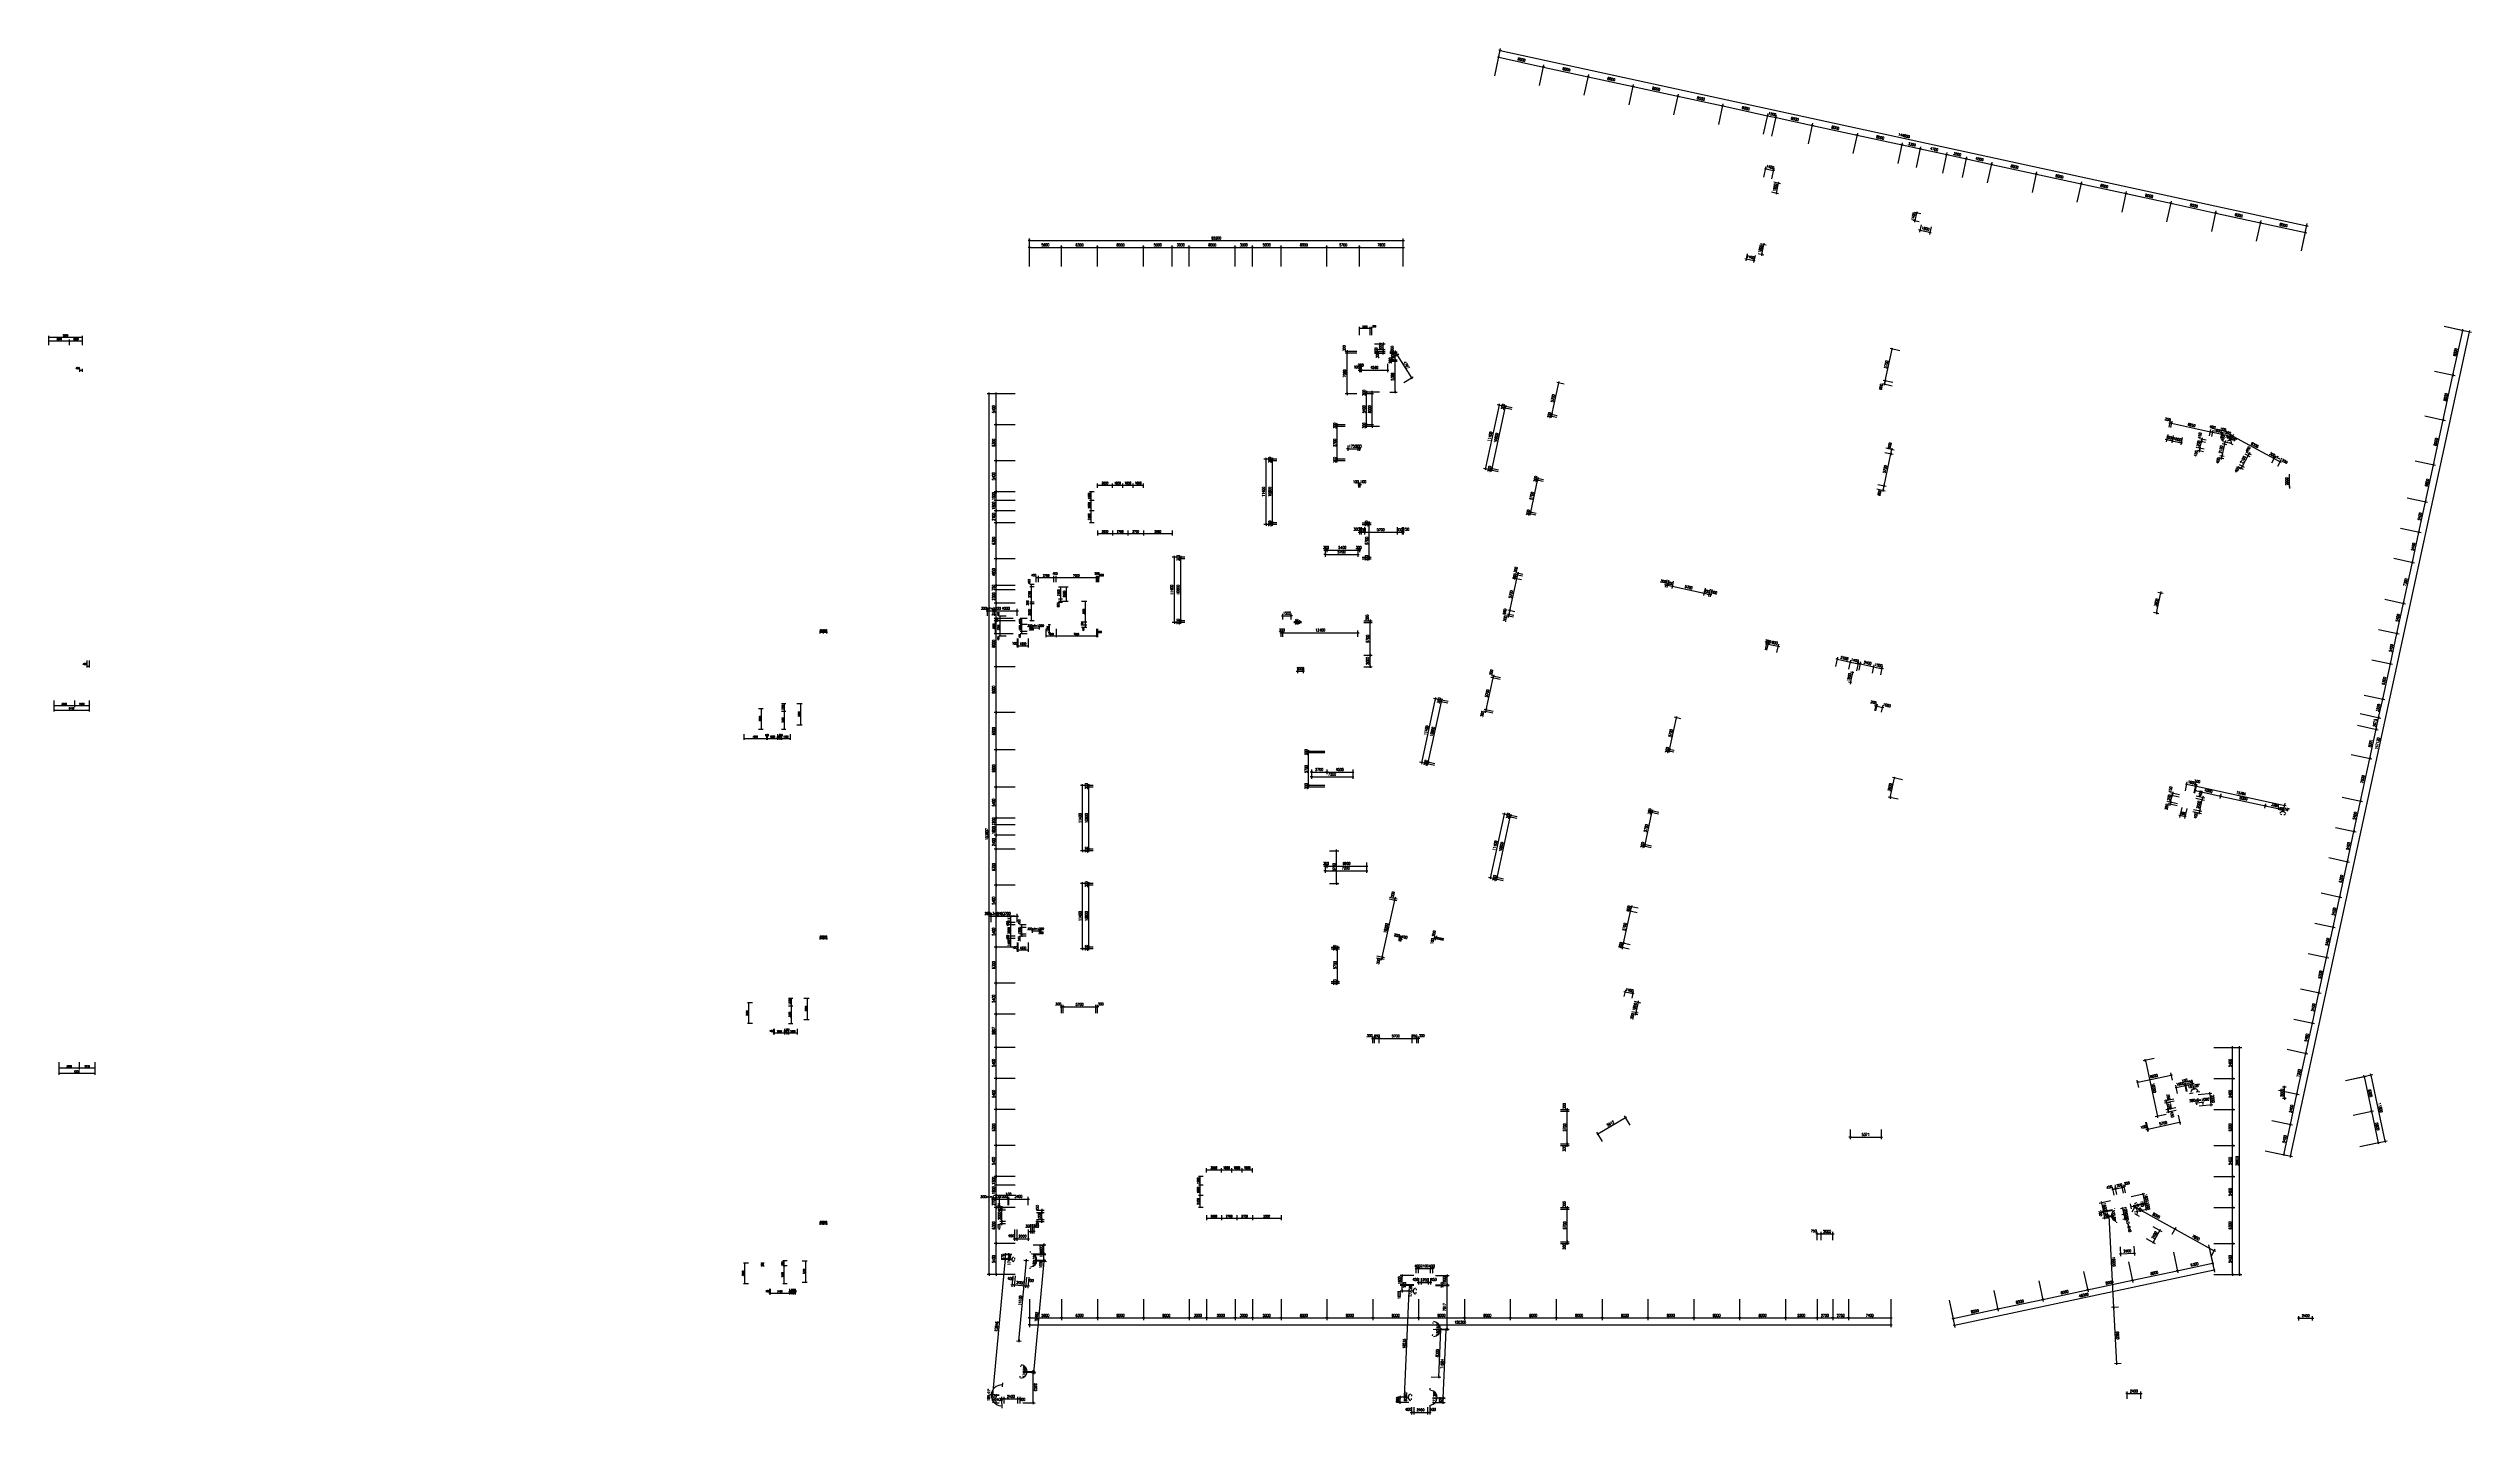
# Paper-space layout 'Layout1' of a CAD drawing. Extents: x -2475 to 1691566, y -874179 to 1303.
# Drawn here: x 1268891 to 1691566, y -874179 to -635933 of the extents above.
import ezdxf

# ---------------------------------------------------------------- set-up
doc = ezdxf.new("R2010")
doc.units = 0
doc.header["$LTSCALE"] = 1000
doc.header["$MEASUREMENT"] = 0
doc.header["$PDMODE"] = 3
for name, color, linetype in [('AXIS', 3, 'Continuous'), ('DIM_ELEV', 3, 'Continuous'), ('PUB_DIM', 3, 'Continuous'), ('ZS尺寸', 7, 'Continuous'), ('内部尺寸', 230, 'Continuous')]:
    doc.layers.add(name, color=color, linetype=linetype)
doc.styles.add('dim_font', font='SIMPLEX.shx', dxfattribs={"width": 0.8})
doc.dimstyles.new('ANGL150', dxfattribs={"dimscale": 1.5, "dimtxt": 300, "dimasz": 100, "dimexe": 250, "dimexo": 300, "dimgap": 150, "dimtad": 1, "dimdec": 0, "dimzin": 0, "dimdsep": 46, "dimtxsty": 'dim_font', "dimcen": 0.09, "dimclrt": 7, "dimazin": 2, "dimtfac": 1, "dimtdec": 0, "dimtix": 1, "dimtmove": 2, "dimatfit": 3, "dimfxl": 0, "dimtolj": 1, "dimtzin": 0, "dimarcsym": 0})
doc.dimstyles.new('DIMN', dxfattribs={"dimtxt": 300, "dimasz": 100, "dimexe": 250, "dimexo": 300, "dimgap": 150, "dimtad": 1, "dimdec": 0, "dimzin": 0, "dimdsep": 46, "dimtxsty": 'dim_font', "dimblk": 'ARCHTICK', "dimcen": 0.09, "dimclrt": 7, "dimazin": 2, "dimtfac": 1, "dimtdec": 0, "dimtix": 1, "dimtmove": 2, "dimatfit": 3, "dimfxl": 0, "dimtolj": 1, "dimtzin": 0, "dimarcsym": 0})
doc.dimstyles.new('DIMN125', dxfattribs={"dimscale": 1.25, "dimtxt": 300, "dimasz": 100, "dimexe": 250, "dimexo": 300, "dimgap": 150, "dimtad": 1, "dimdec": 0, "dimzin": 0, "dimdsep": 46, "dimtxsty": 'dim_font', "dimblk": 'ARCHTICK', "dimcen": 0.09, "dimclrt": 7, "dimazin": 2, "dimtfac": 1, "dimtdec": 0, "dimtix": 1, "dimtmove": 2, "dimatfit": 3, "dimfxl": 0, "dimtolj": 1, "dimtzin": 0, "dimarcsym": 0})
doc.dimstyles.new('DIMN150', dxfattribs={"dimscale": 1.5, "dimtxt": 300, "dimasz": 1, "dimexe": 250, "dimexo": 300, "dimgap": 150, "dimtad": 1, "dimdec": 0, "dimzin": 0, "dimdsep": 46, "dimtxsty": 'dim_font', "dimblk": '_DIMX', "dimcen": 0.09, "dimclrt": 7, "dimadec": 0, "dimazin": 0, "dimtfac": 1, "dimtdec": 0, "dimtix": 1, "dimtmove": 2, "dimatfit": 3, "dimldrblk": '_DIMX', "dimfxl": 0, "dimtolj": 1, "dimtzin": 0, "dimarcsym": 0})

# ---------------------------------------------------------------- blocks, each defined once
blk = doc.blocks.new('_DIMX')
blk.add_line((-150, 0), (150, 0))
at = {"const_width": 50}
blk.add_lwpolyline([(-70, -70), (70, 70)], dxfattribs=at)
blk = doc.blocks.new('*D51')
at = {"layer": 'Defpoints', "color": 0}
for p in [(1543666, -801715), (1545034, -802012), (1545305, -800766)]:
    blk.add_point(p, dxfattribs=at)
at = {"layer": 'PUB_DIM', "color": 0, "lineweight": -2}
for p, q in [((1543762, -801275), (1544016, -800103)), ((1543935, -800469), (1543934, -800468)), ((1543937, -800469), (1545305, -800766)), ((1545130, -801572), (1545384, -800400)), ((1545306, -800766), (1545308, -800767))]:
    blk.add_line(p, q, dxfattribs=at)
at = {"layer": 'PUB_DIM', "color": 0, "lineweight": -2, "xscale": 1.5, "yscale": 1.5, "zscale": 1.5}
for p, rotation in [((1543937, -800469), 347.7513756324894), ((1545305, -800766), 167.7513756324894)]:
    blk.add_blockref('_DIMX', p, dxfattribs=dict(at, rotation=rotation))
at = {"layer": 'PUB_DIM', "color": 7, "insert": (1544716, -800178), "char_height": 450, "attachment_point": 5, "rotation": 347.75138, "style": 'dim_font'}
blk.add_mtext('\\A1;1400', dxfattribs=at)
blk = doc.blocks.new('*D52')
at = {"layer": 'Defpoints', "color": 0}
for p in [(1544589, -804064), (1544652, -803771), (1545844, -804030)]:
    blk.add_point(p, dxfattribs=at)
at = {"layer": 'PUB_DIM', "color": 0, "lineweight": -2}
for p, q in [((1545029, -804160), (1546147, -804403)), ((1545092, -803867), (1546210, -804109)), ((1545780, -804323), (1545844, -804030)), ((1545780, -804324), (1545780, -804326)), ((1545844, -804028), (1545845, -804027))]:
    blk.add_line(p, q, dxfattribs=at)
at = {"layer": 'PUB_DIM', "color": 0, "lineweight": -2, "xscale": 1.5, "yscale": 1.5, "zscale": 1.5}
for p, rotation in [((1545780, -804323), 77.75137563247195), ((1545844, -804030), 257.7513756324719)]:
    blk.add_blockref('_DIMX', p, dxfattribs=dict(at, rotation=rotation))
at = {"layer": 'PUB_DIM', "color": 7, "insert": (1545157, -804756), "char_height": 450, "attachment_point": 5, "rotation": 77.75138, "style": 'dim_font'}
blk.add_mtext('\\A1;300', dxfattribs=at)
blk = doc.blocks.new('*D53')
at = {"layer": 'Defpoints', "color": 0}
for p in [(1545034, -802012), (1546226, -802271), (1544652, -803771)]:
    blk.add_point(p, dxfattribs=at)
at = {"layer": 'PUB_DIM', "color": 0, "lineweight": -2}
for p, q in [((1545474, -802108), (1546592, -802350)), ((1545844, -804028), (1546225, -802272)), ((1545092, -803867), (1546210, -804109))]:
    blk.add_line(p, q, dxfattribs=at)
at = {"layer": 'PUB_DIM', "color": 0, "lineweight": -2, "xscale": 1.5, "yscale": 1.5, "zscale": 1.5}
for p, rotation in [((1546226, -802271), 77.7513756324982), ((1545844, -804030), 257.7513756324982)]:
    blk.add_blockref('_DIMX', p, dxfattribs=dict(at, rotation=rotation))
at = {"layer": 'PUB_DIM', "color": 7, "insert": (1545595, -803055), "char_height": 450, "attachment_point": 5, "rotation": 77.75138, "style": 'dim_font'}
blk.add_mtext('\\A1;1800', dxfattribs=at)
blk = doc.blocks.new('*D54')
at = {"layer": 'Defpoints', "color": 0}
for p in [(1583620, -744796), (1583863, -746690), (1584245, -744931)]:
    blk.add_point(p, dxfattribs=at)
at = {"layer": 'PUB_DIM', "color": 0, "lineweight": -2}
for p, q in [((1583423, -746595), (1582872, -746475)), ((1583239, -746553), (1583620, -744797)), ((1583805, -744836), (1583254, -744716))]:
    blk.add_line(p, q, dxfattribs=at)
at = {"layer": 'PUB_DIM', "color": 0, "lineweight": -2, "xscale": 1.5, "yscale": 1.5, "zscale": 1.5}
for p, rotation in [((1583238, -746555), 257.751375632491), ((1583620, -744796), 77.75137563249096)]:
    blk.add_blockref('_DIMX', p, dxfattribs=dict(at, rotation=rotation))
at = {"layer": 'PUB_DIM', "color": 7, "insert": (1582990, -745580), "char_height": 450, "attachment_point": 5, "rotation": 77.75138, "style": 'dim_font'}
blk.add_mtext('\\A1;1800', dxfattribs=at)
blk = doc.blocks.new('*D55')
at = {"layer": 'Defpoints', "color": 0}
for p in [(1583241, -742955), (1580572, -744134), (1582876, -744634)]:
    blk.add_point(p, dxfattribs=at)
at = {"layer": 'PUB_DIM', "color": 0, "lineweight": -2}
for p, q in [((1580668, -743694), (1581016, -742089)), ((1580938, -742455), (1583240, -742955)), ((1582972, -744195), (1583321, -742589))]:
    blk.add_line(p, q, dxfattribs=at)
at = {"layer": 'PUB_DIM', "color": 0, "lineweight": -2, "xscale": 1.5, "yscale": 1.5, "zscale": 1.5}
for p, rotation in [((1580937, -742455), 167.7513756254057), ((1583241, -742955), 347.7513756254057)]:
    blk.add_blockref('_DIMX', p, dxfattribs=dict(at, rotation=rotation))
at = {"layer": 'PUB_DIM', "color": 7, "insert": (1582184, -742266), "char_height": 450, "attachment_point": 5, "rotation": 347.75138, "style": 'dim_font'}
blk.add_mtext('\\A1;2358', dxfattribs=at)
blk = doc.blocks.new('*D56')
at = {"layer": 'Defpoints', "color": 0}
for p in [(1584609, -743252), (1582876, -744634), (1584245, -744931)]:
    blk.add_point(p, dxfattribs=at)
at = {"layer": 'PUB_DIM', "color": 0, "lineweight": -2}
for p, q in [((1582972, -744195), (1583321, -742589)), ((1583240, -742955), (1583238, -742955)), ((1583241, -742955), (1584609, -743252)), ((1584340, -744492), (1584689, -742886)), ((1584611, -743253), (1584612, -743253))]:
    blk.add_line(p, q, dxfattribs=at)
at = {"layer": 'PUB_DIM', "color": 0, "lineweight": -2, "xscale": 1.5, "yscale": 1.5, "zscale": 1.5}
for p, rotation in [((1583241, -742955), 347.7513756254073), ((1584609, -743252), 167.7513756254072)]:
    blk.add_blockref('_DIMX', p, dxfattribs=dict(at, rotation=rotation))
at = {"layer": 'PUB_DIM', "color": 7, "insert": (1584021, -742664), "char_height": 450, "attachment_point": 5, "rotation": 347.75138, "style": 'dim_font'}
blk.add_mtext('\\A1;1400', dxfattribs=at)
blk = doc.blocks.new('*D57')
at = {"layer": 'Defpoints', "color": 0}
for p in [(1566691, -671618), (1567073, -669859), (1568145, -670092)]:
    blk.add_point(p, dxfattribs=at)
at = {"layer": 'PUB_DIM', "color": 0, "lineweight": -2}
for p, q in [((1567131, -671713), (1568130, -671930)), ((1567513, -669954), (1568512, -670171)), ((1567764, -671849), (1568145, -670093))]:
    blk.add_line(p, q, dxfattribs=at)
at = {"layer": 'PUB_DIM', "color": 0, "lineweight": -2, "xscale": 1.5, "yscale": 1.5, "zscale": 1.5}
for p, rotation in [((1567763, -671851), 257.7513756342418), ((1568145, -670092), 77.75137563424182)]:
    blk.add_blockref('_DIMX', p, dxfattribs=dict(at, rotation=rotation))
at = {"layer": 'PUB_DIM', "color": 7, "insert": (1567515, -670876), "char_height": 450, "attachment_point": 5, "rotation": 77.75138, "style": 'dim_font'}
blk.add_mtext('\\A1;1800', dxfattribs=at)
blk = doc.blocks.new('*D58')
at = {"layer": 'Defpoints', "color": 0}
for p in [(1565323, -671321), (1566691, -671618), (1566410, -672912)]:
    blk.add_point(p, dxfattribs=at)
at = {"layer": 'PUB_DIM', "color": 0, "lineweight": -2}
for p, q in [((1565227, -671761), (1564962, -672981)), ((1565040, -672614), (1565039, -672614)), ((1565042, -672615), (1566410, -672912)), ((1566596, -672058), (1566331, -673278)), ((1566412, -672912), (1566413, -672912))]:
    blk.add_line(p, q, dxfattribs=at)
at = {"layer": 'PUB_DIM', "color": 0, "lineweight": -2, "xscale": 1.5, "yscale": 1.5, "zscale": 1.5}
for p, rotation in [((1565042, -672615), 347.7513756342476), ((1566410, -672912), 167.7513756342477)]:
    blk.add_blockref('_DIMX', p, dxfattribs=dict(at, rotation=rotation))
at = {"layer": 'PUB_DIM', "color": 7, "insert": (1565822, -672323), "char_height": 450, "attachment_point": 5, "rotation": 347.75138, "style": 'dim_font'}
blk.add_mtext('\\A1;1400', dxfattribs=at)
blk = doc.blocks.new('*D59')
at = {"layer": 'Defpoints', "color": 0}
for p in [(1569407, -659109), (1569025, -660868), (1570682, -659386)]:
    blk.add_point(p, dxfattribs=at)
at = {"layer": 'PUB_DIM', "color": 0, "lineweight": -2}
for p, q in [((1569846, -659205), (1571049, -659466)), ((1569464, -660964), (1570667, -661225)), ((1570301, -661144), (1570682, -659388))]:
    blk.add_line(p, q, dxfattribs=at)
at = {"layer": 'PUB_DIM', "color": 0, "lineweight": -2, "xscale": 1.5, "yscale": 1.5, "zscale": 1.5}
for p, rotation in [((1570682, -659386), 77.75137563424074), ((1570300, -661145), 257.7513756342407)]:
    blk.add_blockref('_DIMX', p, dxfattribs=dict(at, rotation=rotation))
at = {"layer": 'PUB_DIM', "color": 7, "insert": (1570052, -660170), "char_height": 450, "attachment_point": 5, "rotation": 77.75138, "style": 'dim_font'}
blk.add_mtext('\\A1;1800', dxfattribs=at)
blk = doc.blocks.new('*D60')
at = {"layer": 'Defpoints', "color": 0}
for p in [(1568038, -658812), (1569407, -659109), (1569822, -657196)]:
    blk.add_point(p, dxfattribs=at)
at = {"layer": 'PUB_DIM', "color": 0, "lineweight": -2}
for p, q in [((1568134, -658373), (1568533, -656532)), ((1568452, -656898), (1568451, -656898)), ((1568454, -656899), (1569822, -657196)), ((1569502, -658670), (1569902, -656829)), ((1569823, -657196), (1569825, -657196))]:
    blk.add_line(p, q, dxfattribs=at)
at = {"layer": 'PUB_DIM', "color": 0, "lineweight": -2, "xscale": 1.5, "yscale": 1.5, "zscale": 1.5}
for p, rotation in [((1568454, -656899), 347.7513756348324), ((1569822, -657196), 167.7513756348324)]:
    blk.add_blockref('_DIMX', p, dxfattribs=dict(at, rotation=rotation))
at = {"layer": 'PUB_DIM', "color": 7, "insert": (1569233, -656607), "char_height": 450, "attachment_point": 5, "rotation": 347.75138, "style": 'dim_font'}
blk.add_mtext('\\A1;1400', dxfattribs=at)
blk = doc.blocks.new('*D61')
at = {"layer": 'Defpoints', "color": 0}
for p in [(1594789, -664620), (1595641, -666237), (1595938, -664869)]:
    blk.add_point(p, dxfattribs=at)
at = {"layer": 'PUB_DIM', "color": 0, "lineweight": -2}
for p, q in [((1595202, -666142), (1594126, -665908)), ((1595499, -664774), (1594423, -664540)), ((1594492, -665988), (1594789, -664620)), ((1594492, -665989), (1594492, -665991)), ((1594790, -664618), (1594790, -664617))]:
    blk.add_line(p, q, dxfattribs=at)
at = {"layer": 'PUB_DIM', "color": 0, "lineweight": -2, "xscale": 1.5, "yscale": 1.5, "zscale": 1.5}
for p, rotation in [((1594492, -665988), 77.75137563260424), ((1594789, -664620), 257.7513756326042)]:
    blk.add_blockref('_DIMX', p, dxfattribs=dict(at, rotation=rotation))
at = {"layer": 'PUB_DIM', "color": 7, "insert": (1594201, -665208), "char_height": 450, "attachment_point": 5, "rotation": 77.75138, "style": 'dim_font'}
blk.add_mtext('\\A1;1400', dxfattribs=at)
blk = doc.blocks.new('*D62')
at = {"layer": 'Defpoints', "color": 0}
for p in [(1595641, -666237), (1597401, -666619), (1597102, -667992)]:
    blk.add_point(p, dxfattribs=at)
at = {"layer": 'PUB_DIM', "color": 0, "lineweight": -2}
for p, q in [((1595546, -666677), (1595264, -667977)), ((1595345, -667611), (1597101, -667992)), ((1597305, -667059), (1597023, -668359))]:
    blk.add_line(p, q, dxfattribs=at)
at = {"layer": 'PUB_DIM', "color": 0, "lineweight": -2, "xscale": 1.5, "yscale": 1.5, "zscale": 1.5}
for p, rotation in [((1595343, -667611), 167.7513756326188), ((1597102, -667992), 347.7513756326188)]:
    blk.add_blockref('_DIMX', p, dxfattribs=dict(at, rotation=rotation))
at = {"layer": 'PUB_DIM', "color": 7, "insert": (1596318, -667362), "char_height": 450, "attachment_point": 5, "rotation": 347.75138, "style": 'dim_font'}
blk.add_mtext('\\A1;1800', dxfattribs=at)
blk = doc.blocks.new('*D63')
at = {"layer": 'Defpoints', "color": 0}
for p in [(1486744, -743449), (1487744, -743449), (1487744, -744535)]:
    blk.add_point(p, dxfattribs=at)
at = {"layer": 'PUB_DIM', "color": 0, "lineweight": -2}
for p, q in [((1486744, -743899), (1486744, -744910)), ((1487744, -743899), (1487744, -744910)), ((1486742, -744535), (1486741, -744535)), ((1486744, -744535), (1487744, -744535)), ((1487745, -744535), (1487747, -744535))]:
    blk.add_line(p, q, dxfattribs=at)
at = {"layer": 'PUB_DIM', "color": 0, "lineweight": -2, "xscale": 1.5, "yscale": 1.5, "zscale": 1.5}
blk.add_blockref('_DIMX', (1486744, -744535), dxfattribs=at)
at = {"layer": 'PUB_DIM', "color": 0, "lineweight": -2, "xscale": 1.5, "yscale": 1.5, "zscale": 1.5, "rotation": 180}
blk.add_blockref('_DIMX', (1487744, -744535), dxfattribs=at)
at = {"layer": 'PUB_DIM', "color": 7, "insert": (1487244, -744085), "char_height": 450, "attachment_point": 5, "style": 'dim_font'}
blk.add_mtext('\\A1;1000', dxfattribs=at)
blk = doc.blocks.new('*D64')
at = {"layer": 'Defpoints', "color": 0}
for p in [(1577394, -844206), (1578144, -842687), (1578144, -844206)]:
    blk.add_point(p, dxfattribs=at)
at = {"layer": 'PUB_DIM', "color": 0, "lineweight": -2}
for p, q in [((1577394, -843756), (1577394, -842312)), ((1577395, -842687), (1578142, -842687)), ((1578144, -843756), (1578144, -842312))]:
    blk.add_line(p, q, dxfattribs=at)
at = {"layer": 'PUB_DIM', "color": 0, "lineweight": -2, "xscale": 1.5, "yscale": 1.5, "zscale": 1.5, "rotation": 180}
blk.add_blockref('_DIMX', (1577394, -842687), dxfattribs=at)
at = {"layer": 'PUB_DIM', "color": 0, "lineweight": -2, "xscale": 1.5, "yscale": 1.5, "zscale": 1.5}
blk.add_blockref('_DIMX', (1578144, -842687), dxfattribs=at)
at = {"layer": 'PUB_DIM', "color": 7, "insert": (1576839, -842169), "char_height": 450, "attachment_point": 5, "style": 'dim_font'}
blk.add_mtext('\\A1;750', dxfattribs=at)
blk = doc.blocks.new('*D65')
at = {"layer": 'Defpoints', "color": 0}
for p in [(1578144, -844206), (1580144, -842687), (1580144, -844206)]:
    blk.add_point(p, dxfattribs=at)
at = {"layer": 'PUB_DIM', "color": 0, "lineweight": -2}
for p, q in [((1578144, -843756), (1578144, -842312)), ((1578145, -842687), (1580142, -842687)), ((1580144, -843756), (1580144, -842312))]:
    blk.add_line(p, q, dxfattribs=at)
at = {"layer": 'PUB_DIM', "color": 0, "lineweight": -2, "xscale": 1.5, "yscale": 1.5, "zscale": 1.5, "rotation": 180}
blk.add_blockref('_DIMX', (1578144, -842687), dxfattribs=at)
at = {"layer": 'PUB_DIM', "color": 0, "lineweight": -2, "xscale": 1.5, "yscale": 1.5, "zscale": 1.5}
blk.add_blockref('_DIMX', (1580144, -842687), dxfattribs=at)
at = {"layer": 'PUB_DIM', "color": 7, "insert": (1579144, -842237), "char_height": 450, "attachment_point": 5, "style": 'dim_font'}
blk.add_mtext('\\A1;2000', dxfattribs=at)
blk = doc.blocks.new('*D66')
at = {"layer": 'Defpoints', "color": 0}
for p in [(1544009, -822381), (1545025, -824100), (1540194, -826956)]:
    blk.add_point(p, dxfattribs=at)
at = {"layer": 'PUB_DIM', "color": 0, "lineweight": -2}
for p, q in [((1539179, -825237), (1544007, -822382)), ((1544796, -823713), (1543818, -822059)), ((1539965, -826569), (1538987, -824915))]:
    blk.add_line(p, q, dxfattribs=at)
at = {"layer": 'PUB_DIM', "color": 0, "lineweight": -2, "xscale": 1.5, "yscale": 1.5, "zscale": 1.5}
for p, rotation in [((1544009, -822381), 30.59236154077544), ((1539178, -825237), 210.5923615407754)]:
    blk.add_blockref('_DIMX', p, dxfattribs=dict(at, rotation=rotation))
at = {"layer": 'PUB_DIM', "color": 7, "insert": (1541364, -823422), "char_height": 450, "attachment_point": 5, "rotation": 30.59236, "style": 'dim_font'}
blk.add_mtext('\\A1;5612', dxfattribs=at)
blk = doc.blocks.new('*D67')
at = {"layer": 'Defpoints', "color": 0}
for p in [(1583194, -823996), (1588565, -823996), (1588565, -825805)]:
    blk.add_point(p, dxfattribs=at)
at = {"layer": 'PUB_DIM', "color": 0, "lineweight": -2}
for p, q in [((1583194, -824446), (1583194, -826180)), ((1583195, -825805), (1588563, -825805)), ((1588565, -824446), (1588565, -826180))]:
    blk.add_line(p, q, dxfattribs=at)
at = {"layer": 'PUB_DIM', "color": 0, "lineweight": -2, "xscale": 1.5, "yscale": 1.5, "zscale": 1.5, "rotation": 180}
blk.add_blockref('_DIMX', (1583194, -825805), dxfattribs=at)
at = {"layer": 'PUB_DIM', "color": 0, "lineweight": -2, "xscale": 1.5, "yscale": 1.5, "zscale": 1.5}
blk.add_blockref('_DIMX', (1588565, -825805), dxfattribs=at)
at = {"layer": 'PUB_DIM', "color": 7, "insert": (1585879, -825355), "char_height": 450, "attachment_point": 5, "style": 'dim_font'}
blk.add_mtext('\\A1;5371', dxfattribs=at)
blk = doc.blocks.new('*D68')
at = {"layer": 'Defpoints', "color": 0}
for p in [(1636638, -812004), (1636761, -822203), (1638724, -821784)]:
    blk.add_point(p, dxfattribs=at)
at = {"layer": 'PUB_DIM', "color": 0, "lineweight": -2}
for p, q in [((1636198, -812098), (1634309, -812501)), ((1634676, -812424), (1636761, -822201)), ((1638284, -821878), (1636395, -822281))]:
    blk.add_line(p, q, dxfattribs=at)
at = {"layer": 'PUB_DIM', "color": 0, "lineweight": -2, "xscale": 1.5, "yscale": 1.5, "zscale": 1.5}
for p, rotation in [((1634675, -812423), 102.0402100743349), ((1636761, -822203), 282.0402100743349)]:
    blk.add_blockref('_DIMX', p, dxfattribs=dict(at, rotation=rotation))
at = {"layer": 'PUB_DIM', "color": 7, "insert": (1636158, -817219), "char_height": 450, "attachment_point": 5, "rotation": 282.04021, "style": 'dim_font'}
blk.add_mtext('\\A1;10000', dxfattribs=at)
blk = doc.blocks.new('*D69')
at = {"layer": 'Defpoints', "color": 0}
for p in [(1634620, -822762), (1634718, -822741), (1635073, -824404)]:
    blk.add_point(p, dxfattribs=at)
at = {"layer": 'PUB_DIM', "color": 0, "lineweight": -2}
for p, q in [((1634714, -823202), (1635053, -824792)), ((1634812, -823181), (1635151, -824771)), ((1634974, -824425), (1634972, -824425)), ((1634975, -824425), (1635073, -824404)), ((1635074, -824404), (1635076, -824403))]:
    blk.add_line(p, q, dxfattribs=at)
at = {"layer": 'PUB_DIM', "color": 0, "lineweight": -2, "xscale": 1.5, "yscale": 1.5, "zscale": 1.5}
for p, rotation in [((1634975, -824425), 12.04021007864254), ((1635073, -824404), 192.0402100786426)]:
    blk.add_blockref('_DIMX', p, dxfattribs=dict(at, rotation=rotation))
at = {"layer": 'PUB_DIM', "color": 7, "insert": (1634324, -824034), "char_height": 450, "attachment_point": 5, "rotation": 12.04021, "style": 'dim_font'}
blk.add_mtext('\\A1;100', dxfattribs=at)
blk = doc.blocks.new('*D70')
at = {"layer": 'Defpoints', "color": 0}
for p in [(1634718, -822741), (1640293, -821552), (1640648, -823215)]:
    blk.add_point(p, dxfattribs=at)
at = {"layer": 'PUB_DIM', "color": 0, "lineweight": -2}
for p, q in [((1634812, -823181), (1635151, -824771)), ((1635074, -824404), (1640646, -823215)), ((1640387, -821992), (1640726, -823582))]:
    blk.add_line(p, q, dxfattribs=at)
at = {"layer": 'PUB_DIM', "color": 0, "lineweight": -2, "xscale": 1.5, "yscale": 1.5, "zscale": 1.5}
for p, rotation in [((1640648, -823215), 12.04021007864245), ((1635073, -824404), 192.0402100786425)]:
    blk.add_blockref('_DIMX', p, dxfattribs=dict(at, rotation=rotation))
at = {"layer": 'PUB_DIM', "color": 7, "insert": (1637766, -823369), "char_height": 450, "attachment_point": 5, "rotation": 12.04021, "style": 'dim_font'}
blk.add_mtext('\\A1;5700', dxfattribs=at)
blk = doc.blocks.new('*D71')
at = {"layer": 'Defpoints', "color": 0}
for p in [(1589308, -693924), (1590955, -694896), (1591082, -694309)]:
    blk.add_point(p, dxfattribs=at)
at = {"layer": 'PUB_DIM', "color": 0, "lineweight": -2}
for p, q in [((1590515, -694800), (1588814, -694431)), ((1590642, -694214), (1588941, -693844)), ((1589181, -694509), (1589307, -693925))]:
    blk.add_line(p, q, dxfattribs=at)
at = {"layer": 'PUB_DIM', "color": 0, "lineweight": -2, "xscale": 1.5, "yscale": 1.5, "zscale": 1.5}
for p, rotation in [((1589180, -694510), 257.7513756326446), ((1589308, -693924), 77.75137563264462)]:
    blk.add_blockref('_DIMX', p, dxfattribs=dict(at, rotation=rotation))
at = {"layer": 'PUB_DIM', "color": 7, "insert": (1588557, -694943), "char_height": 450, "attachment_point": 5, "rotation": 77.75138, "style": 'dim_font'}
blk.add_mtext('\\A1;600', dxfattribs=at)
blk = doc.blocks.new('*D72')
at = {"layer": 'Defpoints', "color": 0}
for p in [(1590517, -688354), (1592291, -688739), (1591082, -694309)]:
    blk.add_point(p, dxfattribs=at)
at = {"layer": 'PUB_DIM', "color": 0, "lineweight": -2}
for p, q in [((1589308, -693922), (1590516, -688355)), ((1591852, -688643), (1590150, -688274)), ((1590642, -694214), (1588941, -693844))]:
    blk.add_line(p, q, dxfattribs=at)
at = {"layer": 'PUB_DIM', "color": 0, "lineweight": -2, "xscale": 1.5, "yscale": 1.5, "zscale": 1.5}
for p, rotation in [((1590517, -688354), 77.75137563264407), ((1589308, -693924), 257.7513756326441)]:
    blk.add_blockref('_DIMX', p, dxfattribs=dict(at, rotation=rotation))
at = {"layer": 'PUB_DIM', "color": 7, "insert": (1589472, -691043), "char_height": 450, "attachment_point": 5, "rotation": 77.75138, "style": 'dim_font'}
blk.add_mtext('\\A1;5700', dxfattribs=at)
blk = doc.blocks.new('*D73')
at = {"layer": 'Defpoints', "color": 0}
for p in [(1588957, -705513), (1590464, -705841), (1588787, -706295)]:
    blk.add_point(p, dxfattribs=at)
at = {"layer": 'PUB_DIM', "color": 0, "lineweight": -2}
for p, q in [((1589397, -705609), (1590831, -705920)), ((1590295, -706621), (1590464, -705842)), ((1589227, -706391), (1590661, -706702))]:
    blk.add_line(p, q, dxfattribs=at)
at = {"layer": 'PUB_DIM', "color": 0, "lineweight": -2, "xscale": 1.5, "yscale": 1.5, "zscale": 1.5}
for p, rotation in [((1590464, -705841), 77.75137563264084), ((1590295, -706622), 257.7513756326408)]:
    blk.add_blockref('_DIMX', p, dxfattribs=dict(at, rotation=rotation))
at = {"layer": 'PUB_DIM', "color": 7, "insert": (1590076, -705188), "char_height": 450, "attachment_point": 5, "rotation": 77.75138, "style": 'dim_font'}
blk.add_mtext('\\A1;800', dxfattribs=at)
blk = doc.blocks.new('*D74')
at = {"layer": 'Defpoints', "color": 0}
for p in [(1588787, -706295), (1590295, -706622), (1587578, -711865)]:
    blk.add_point(p, dxfattribs=at)
at = {"layer": 'PUB_DIM', "color": 0, "lineweight": -2}
for p, q in [((1589086, -712191), (1590294, -706624)), ((1589227, -706391), (1590661, -706702)), ((1588018, -711961), (1589452, -712272))]:
    blk.add_line(p, q, dxfattribs=at)
at = {"layer": 'PUB_DIM', "color": 0, "lineweight": -2, "xscale": 1.5, "yscale": 1.5, "zscale": 1.5}
for p, rotation in [((1590295, -706622), 77.75137563264514), ((1589085, -712193), 257.7513756326451)]:
    blk.add_blockref('_DIMX', p, dxfattribs=dict(at, rotation=rotation))
at = {"layer": 'PUB_DIM', "color": 7, "insert": (1589250, -709312), "char_height": 450, "attachment_point": 5, "rotation": 77.75138, "style": 'dim_font'}
blk.add_mtext('\\A1;5700', dxfattribs=at)
blk = doc.blocks.new('*D75')
at = {"layer": 'Defpoints', "color": 0}
for p in [(1587408, -712647), (1587578, -711865), (1589085, -712193)]:
    blk.add_point(p, dxfattribs=at)
at = {"layer": 'PUB_DIM', "color": 0, "lineweight": -2}
for p, q in [((1587848, -712743), (1589282, -713054)), ((1588018, -711961), (1589452, -712272)), ((1588916, -712973), (1589085, -712194))]:
    blk.add_line(p, q, dxfattribs=at)
at = {"layer": 'PUB_DIM', "color": 0, "lineweight": -2, "xscale": 1.5, "yscale": 1.5, "zscale": 1.5}
for p, rotation in [((1588916, -712974), 257.75137563265), ((1589085, -712193), 77.75137563264995)]:
    blk.add_blockref('_DIMX', p, dxfattribs=dict(at, rotation=rotation))
at = {"layer": 'PUB_DIM', "color": 7, "insert": (1588292, -713407), "char_height": 450, "attachment_point": 5, "rotation": 77.75138, "style": 'dim_font'}
blk.add_mtext('\\A1;800', dxfattribs=at)
blk = doc.blocks.new('*D76')
at = {"layer": 'Defpoints', "color": 0}
for p in [(1532351, -694248), (1533726, -694546), (1532517, -700117)]:
    blk.add_point(p, dxfattribs=at)
at = {"layer": 'PUB_DIM', "color": 0, "lineweight": -2}
for p, q in [((1531142, -699816), (1532351, -694249)), ((1533286, -694451), (1531984, -694168)), ((1532077, -700021), (1530775, -699738))]:
    blk.add_line(p, q, dxfattribs=at)
at = {"layer": 'PUB_DIM', "color": 0, "lineweight": -2, "xscale": 1.5, "yscale": 1.5, "zscale": 1.5}
for p, rotation in [((1532351, -694248), 77.75137563274863), ((1531142, -699818), 257.7513756327486)]:
    blk.add_blockref('_DIMX', p, dxfattribs=dict(at, rotation=rotation))
at = {"layer": 'PUB_DIM', "color": 7, "insert": (1531307, -696937), "char_height": 450, "attachment_point": 5, "rotation": 77.75138, "style": 'dim_font'}
blk.add_mtext('\\A1;5700', dxfattribs=at)
blk = doc.blocks.new('*D77')
at = {"layer": 'Defpoints', "color": 0}
for p in [(1531142, -699818), (1532453, -700410), (1532517, -700117)]:
    blk.add_point(p, dxfattribs=at)
at = {"layer": 'PUB_DIM', "color": 0, "lineweight": -2}
for p, q in [((1532014, -700314), (1530712, -700032)), ((1532077, -700021), (1530775, -699738)), ((1531078, -700113), (1531077, -700114)), ((1531078, -700111), (1531142, -699818)), ((1531142, -699816), (1531142, -699815))]:
    blk.add_line(p, q, dxfattribs=at)
at = {"layer": 'PUB_DIM', "color": 0, "lineweight": -2, "xscale": 1.5, "yscale": 1.5, "zscale": 1.5}
for p, rotation in [((1531078, -700111), 77.75137563276274), ((1531142, -699818), 257.7513756327627)]:
    blk.add_blockref('_DIMX', p, dxfattribs=dict(at, rotation=rotation))
at = {"layer": 'PUB_DIM', "color": 7, "insert": (1530670, -699869), "char_height": 450, "attachment_point": 5, "rotation": 77.75138, "style": 'dim_font'}
blk.add_mtext('\\A1;300', dxfattribs=at)
blk = doc.blocks.new('*D78')
at = {"layer": 'Defpoints', "color": 0}
for p in [(1528723, -710958), (1530035, -711550), (1530098, -711257)]:
    blk.add_point(p, dxfattribs=at)
at = {"layer": 'PUB_DIM', "color": 0, "lineweight": -2}
for p, q in [((1529595, -711455), (1528293, -711172)), ((1529659, -711162), (1528357, -710879)), ((1528659, -711252), (1528723, -710958)), ((1528659, -711253), (1528659, -711255)), ((1528723, -710957), (1528724, -710956))]:
    blk.add_line(p, q, dxfattribs=at)
at = {"layer": 'PUB_DIM', "color": 0, "lineweight": -2, "xscale": 1.5, "yscale": 1.5, "zscale": 1.5}
for p, rotation in [((1528659, -711252), 77.75137563273852), ((1528723, -710958), 257.7513756327385)]:
    blk.add_blockref('_DIMX', p, dxfattribs=dict(at, rotation=rotation))
at = {"layer": 'PUB_DIM', "color": 7, "insert": (1528252, -711010), "char_height": 450, "attachment_point": 5, "rotation": 77.75138, "style": 'dim_font'}
blk.add_mtext('\\A1;300', dxfattribs=at)
blk = doc.blocks.new('*D79')
at = {"layer": 'Defpoints', "color": 0}
for p in [(1528659, -711252), (1530035, -711550), (1528825, -717120)]:
    blk.add_point(p, dxfattribs=at)
at = {"layer": 'PUB_DIM', "color": 0, "lineweight": -2}
for p, q in [((1527450, -716820), (1528659, -711253)), ((1529595, -711455), (1528293, -711172)), ((1528386, -717025), (1527084, -716742))]:
    blk.add_line(p, q, dxfattribs=at)
at = {"layer": 'PUB_DIM', "color": 0, "lineweight": -2, "xscale": 1.5, "yscale": 1.5, "zscale": 1.5}
for p, rotation in [((1528659, -711252), 77.75137563274863), ((1527450, -716822), 257.7513756327486)]:
    blk.add_blockref('_DIMX', p, dxfattribs=dict(at, rotation=rotation))
at = {"layer": 'PUB_DIM', "color": 7, "insert": (1527615, -713941), "char_height": 450, "attachment_point": 5, "rotation": 77.75138, "style": 'dim_font'}
blk.add_mtext('\\A1;5700', dxfattribs=at)
blk = doc.blocks.new('*D80')
at = {"layer": 'Defpoints', "color": 0}
for p in [(1527450, -716822), (1528762, -717414), (1528825, -717120)]:
    blk.add_point(p, dxfattribs=at)
at = {"layer": 'PUB_DIM', "color": 0, "lineweight": -2}
for p, q in [((1528322, -717318), (1527020, -717035)), ((1528386, -717025), (1527084, -716742)), ((1527386, -717117), (1527386, -717118)), ((1527387, -717115), (1527450, -716822)), ((1527450, -716820), (1527451, -716819))]:
    blk.add_line(p, q, dxfattribs=at)
at = {"layer": 'PUB_DIM', "color": 0, "lineweight": -2, "xscale": 1.5, "yscale": 1.5, "zscale": 1.5}
for p, rotation in [((1527387, -717115), 77.75137563275794), ((1527450, -716822), 257.751375632758)]:
    blk.add_blockref('_DIMX', p, dxfattribs=dict(at, rotation=rotation))
at = {"layer": 'PUB_DIM', "color": 7, "insert": (1526979, -716873), "char_height": 450, "attachment_point": 5, "rotation": 77.75138, "style": 'dim_font'}
blk.add_mtext('\\A1;300', dxfattribs=at)
blk = doc.blocks.new('*D81')
at = {"layer": 'Defpoints', "color": 0}
for p in [(1590918, -763162), (1592729, -763555), (1591986, -766976)]:
    blk.add_point(p, dxfattribs=at)
at = {"layer": 'PUB_DIM', "color": 0, "lineweight": -2}
for p, q in [((1590176, -766581), (1590918, -763164)), ((1592289, -763460), (1590552, -763083)), ((1591546, -766880), (1589809, -766503))]:
    blk.add_line(p, q, dxfattribs=at)
at = {"layer": 'PUB_DIM', "color": 0, "lineweight": -2, "xscale": 1.5, "yscale": 1.5, "zscale": 1.5}
for p, rotation in [((1590918, -763162), 77.75137563242602), ((1590176, -766583), 257.751375632426)]:
    blk.add_blockref('_DIMX', p, dxfattribs=dict(at, rotation=rotation))
at = {"layer": 'PUB_DIM', "color": 7, "insert": (1590107, -764777), "char_height": 450, "attachment_point": 5, "rotation": 77.75138, "style": 'dim_font'}
blk.add_mtext('\\A1;3500', dxfattribs=at)
blk = doc.blocks.new('*D82')
at = {"layer": 'Defpoints', "color": 0}
for p in [(1639195, -814966), (1633617, -817576), (1639485, -816325)]:
    blk.add_point(p, dxfattribs=at)
at = {"layer": 'PUB_DIM', "color": 0, "lineweight": -2}
for p, q in [((1633328, -816218), (1639193, -814967)), ((1639391, -815885), (1639117, -814600)), ((1633523, -817136), (1633249, -815851))]:
    blk.add_line(p, q, dxfattribs=at)
at = {"layer": 'PUB_DIM', "color": 0, "lineweight": -2, "xscale": 1.5, "yscale": 1.5, "zscale": 1.5}
for p, rotation in [((1639195, -814966), 12.04021008303943), ((1633327, -816218), 192.0402100830394)]:
    blk.add_blockref('_DIMX', p, dxfattribs=dict(at, rotation=rotation))
at = {"layer": 'PUB_DIM', "color": 7, "insert": (1636167, -815152), "char_height": 450, "attachment_point": 5, "rotation": 12.04021, "style": 'dim_font'}
blk.add_mtext('\\A1;6000', dxfattribs=at)
blk = doc.blocks.new('*D83')
at = {"layer": 'Defpoints', "color": 0}
for p in [(1521986, -698137), (1523563, -698480), (1521145, -709620)]:
    blk.add_point(p, dxfattribs=at)
at = {"layer": 'PUB_DIM', "color": 0, "lineweight": -2}
for p, q in [((1519568, -709276), (1521986, -698139)), ((1523124, -698384), (1521620, -698058)), ((1520705, -709525), (1519201, -709198))]:
    blk.add_line(p, q, dxfattribs=at)
at = {"layer": 'PUB_DIM', "color": 0, "lineweight": -2, "xscale": 1.5, "yscale": 1.5, "zscale": 1.5}
for p, rotation in [((1521986, -698137), 77.75137563264244), ((1519568, -709278), 257.7513756326424)]:
    blk.add_blockref('_DIMX', p, dxfattribs=dict(at, rotation=rotation))
at = {"layer": 'PUB_DIM', "color": 7, "insert": (1520337, -703612), "char_height": 450, "attachment_point": 5, "rotation": 77.75138, "style": 'dim_font'}
blk.add_mtext('\\A1;11400', dxfattribs=at)
blk = doc.blocks.new('*D84')
at = {"layer": 'Defpoints', "color": 0}
for p in [(1520703, -709217), (1522217, -709853), (1522280, -709560)]:
    blk.add_point(p, dxfattribs=at)
at = {"layer": 'PUB_DIM', "color": 0, "lineweight": -2}
for p, q in [((1521777, -709757), (1520273, -709431)), ((1521841, -709464), (1520337, -709138)), ((1520639, -709512), (1520639, -709513)), ((1520640, -709511), (1520703, -709217)), ((1520704, -709216), (1520704, -709214))]:
    blk.add_line(p, q, dxfattribs=at)
at = {"layer": 'PUB_DIM', "color": 0, "lineweight": -2, "xscale": 1.5, "yscale": 1.5, "zscale": 1.5}
for p, rotation in [((1520640, -709511), 77.75137563262285), ((1520703, -709217), 257.7513756326229)]:
    blk.add_blockref('_DIMX', p, dxfattribs=dict(at, rotation=rotation))
at = {"layer": 'PUB_DIM', "color": 7, "insert": (1520232, -709268), "char_height": 450, "attachment_point": 5, "rotation": 77.75138, "style": 'dim_font'}
blk.add_mtext('\\A1;300', dxfattribs=at)
blk = doc.blocks.new('*D85')
at = {"layer": 'Defpoints', "color": 0}
for p in [(1522995, -698663), (1524572, -699006), (1522280, -709560)]:
    blk.add_point(p, dxfattribs=at)
at = {"layer": 'PUB_DIM', "color": 0, "lineweight": -2}
for p, q in [((1520704, -709216), (1522994, -698665)), ((1524132, -698910), (1522628, -698584)), ((1521841, -709464), (1520337, -709138))]:
    blk.add_line(p, q, dxfattribs=at)
at = {"layer": 'PUB_DIM', "color": 0, "lineweight": -2, "xscale": 1.5, "yscale": 1.5, "zscale": 1.5}
for p, rotation in [((1522995, -698663), 77.75137563264293), ((1520703, -709217), 257.7513756326429)]:
    blk.add_blockref('_DIMX', p, dxfattribs=dict(at, rotation=rotation))
at = {"layer": 'PUB_DIM', "color": 7, "insert": (1521409, -703845), "char_height": 450, "attachment_point": 5, "rotation": 77.75138, "style": 'dim_font'}
blk.add_mtext('\\A1;10800', dxfattribs=at)
blk = doc.blocks.new('*D86')
at = {"layer": 'Defpoints', "color": 0}
for p in [(1523058, -698370), (1524572, -699006), (1524635, -698712)]:
    blk.add_point(p, dxfattribs=at)
at = {"layer": 'PUB_DIM', "color": 0, "lineweight": -2}
for p, q in [((1524132, -698910), (1522628, -698584)), ((1524196, -698617), (1522692, -698290)), ((1522994, -698665), (1522994, -698666)), ((1522995, -698663), (1523058, -698370)), ((1523059, -698369), (1523059, -698367))]:
    blk.add_line(p, q, dxfattribs=at)
at = {"layer": 'PUB_DIM', "color": 0, "lineweight": -2, "xscale": 1.5, "yscale": 1.5, "zscale": 1.5}
for p, rotation in [((1522995, -698663), 77.75137563264444), ((1523058, -698370), 257.7513756326445)]:
    blk.add_blockref('_DIMX', p, dxfattribs=dict(at, rotation=rotation))
at = {"layer": 'PUB_DIM', "color": 7, "insert": (1522587, -698421), "char_height": 450, "attachment_point": 5, "rotation": 77.75138, "style": 'dim_font'}
blk.add_mtext('\\A1;300', dxfattribs=at)
blk = doc.blocks.new('*D87')
at = {"layer": 'Defpoints', "color": 0}
for p in [(1551299, -728139), (1551299, -729554), (1551593, -728203)]:
    blk.add_point(p, dxfattribs=at)
at = {"layer": 'PUB_DIM', "color": 0, "lineweight": -2}
for p, q in [((1551204, -728579), (1550926, -729857)), ((1551004, -729490), (1551003, -729490)), ((1551006, -729491), (1551299, -729554)), ((1551497, -728643), (1551220, -729921)), ((1551301, -729555), (1551302, -729555))]:
    blk.add_line(p, q, dxfattribs=at)
at = {"layer": 'PUB_DIM', "color": 0, "lineweight": -2, "xscale": 1.5, "yscale": 1.5, "zscale": 1.5}
for p, rotation in [((1551006, -729491), 347.7513756325671), ((1551299, -729554), 167.7513756325671)]:
    blk.add_blockref('_DIMX', p, dxfattribs=dict(at, rotation=rotation))
at = {"layer": 'PUB_DIM', "color": 7, "insert": (1550573, -728867), "char_height": 450, "attachment_point": 5, "rotation": 347.75138, "style": 'dim_font'}
blk.add_mtext('\\A1;300', dxfattribs=at)
blk = doc.blocks.new('*D88')
at = {"layer": 'Defpoints', "color": 0}
for p in [(1551593, -728203), (1552130, -729735), (1552423, -728383)]:
    blk.add_point(p, dxfattribs=at)
at = {"layer": 'PUB_DIM', "color": 0, "lineweight": -2}
for p, q in [((1551497, -728643), (1551220, -729921)), ((1551298, -729554), (1551296, -729554)), ((1551299, -729554), (1552130, -729735)), ((1552328, -728823), (1552050, -730101)), ((1552131, -729735), (1552133, -729735))]:
    blk.add_line(p, q, dxfattribs=at)
at = {"layer": 'PUB_DIM', "color": 0, "lineweight": -2, "xscale": 1.5, "yscale": 1.5, "zscale": 1.5}
for p, rotation in [((1551299, -729554), 347.7513756325693), ((1552130, -729735), 167.7513756325693)]:
    blk.add_blockref('_DIMX', p, dxfattribs=dict(at, rotation=rotation))
at = {"layer": 'PUB_DIM', "color": 7, "insert": (1551810, -729205), "char_height": 450, "attachment_point": 5, "rotation": 347.75138, "style": 'dim_font'}
blk.add_mtext('\\A1;850', dxfattribs=at)
blk = doc.blocks.new('*D89')
at = {"layer": 'Defpoints', "color": 0}
for p in [(1552423, -728383), (1557700, -730944), (1557993, -729592)]:
    blk.add_point(p, dxfattribs=at)
at = {"layer": 'PUB_DIM', "color": 0, "lineweight": -2}
for p, q in [((1552328, -728823), (1552050, -730101)), ((1552131, -729735), (1557699, -730944)), ((1557898, -730032), (1557620, -731310))]:
    blk.add_line(p, q, dxfattribs=at)
at = {"layer": 'PUB_DIM', "color": 0, "lineweight": -2, "xscale": 1.5, "yscale": 1.5, "zscale": 1.5}
for p, rotation in [((1552130, -729735), 167.7513756325695), ((1557700, -730944), 347.7513756325695)]:
    blk.add_blockref('_DIMX', p, dxfattribs=dict(at, rotation=rotation))
at = {"layer": 'PUB_DIM', "color": 7, "insert": (1555010, -729900), "char_height": 450, "attachment_point": 5, "rotation": 347.75138, "style": 'dim_font'}
blk.add_mtext('\\A1;5700', dxfattribs=at)
blk = doc.blocks.new('*D90')
at = {"layer": 'Defpoints', "color": 0}
for p in [(1557993, -729592), (1558531, -731124), (1558824, -729773)]:
    blk.add_point(p, dxfattribs=at)
at = {"layer": 'PUB_DIM', "color": 0, "lineweight": -2}
for p, q in [((1557898, -730032), (1557620, -731310)), ((1557699, -730944), (1557697, -730943)), ((1557700, -730944), (1558531, -731124)), ((1558729, -730213), (1558451, -731491)), ((1558532, -731125), (1558534, -731125))]:
    blk.add_line(p, q, dxfattribs=at)
at = {"layer": 'PUB_DIM', "color": 0, "lineweight": -2, "xscale": 1.5, "yscale": 1.5, "zscale": 1.5}
for p, rotation in [((1557700, -730944), 347.7513756325645), ((1558531, -731124), 167.7513756325646)]:
    blk.add_blockref('_DIMX', p, dxfattribs=dict(at, rotation=rotation))
at = {"layer": 'PUB_DIM', "color": 7, "insert": (1558211, -730594), "char_height": 450, "attachment_point": 5, "rotation": 347.75138, "style": 'dim_font'}
blk.add_mtext('\\A1;850', dxfattribs=at)
blk = doc.blocks.new('*D91')
at = {"layer": 'Defpoints', "color": 0}
for p in [(1558824, -729773), (1558824, -731188), (1559117, -729836)]:
    blk.add_point(p, dxfattribs=at)
at = {"layer": 'PUB_DIM', "color": 0, "lineweight": -2}
for p, q in [((1558729, -730213), (1558451, -731491)), ((1558529, -731124), (1558528, -731124)), ((1558531, -731124), (1558824, -731188)), ((1559022, -730276), (1558744, -731554)), ((1558825, -731188), (1558827, -731189))]:
    blk.add_line(p, q, dxfattribs=at)
at = {"layer": 'PUB_DIM', "color": 0, "lineweight": -2, "xscale": 1.5, "yscale": 1.5, "zscale": 1.5}
for p, rotation in [((1558531, -731124), 347.7513756325794), ((1558824, -731188), 167.7513756325794)]:
    blk.add_blockref('_DIMX', p, dxfattribs=dict(at, rotation=rotation))
at = {"layer": 'PUB_DIM', "color": 7, "insert": (1559476, -730800), "char_height": 450, "attachment_point": 5, "rotation": 347.75138, "style": 'dim_font'}
blk.add_mtext('\\A1;300', dxfattribs=at)
blk = doc.blocks.new('*D92')
at = {"layer": 'Defpoints', "color": 0}
for p in [(1552897, -752657), (1554106, -752919), (1552897, -758489)]:
    blk.add_point(p, dxfattribs=at)
at = {"layer": 'PUB_DIM', "color": 0, "lineweight": -2}
for p, q in [((1551688, -758226), (1552897, -752658)), ((1553666, -752824), (1552531, -752577)), ((1552457, -758394), (1551321, -758147))]:
    blk.add_line(p, q, dxfattribs=at)
at = {"layer": 'PUB_DIM', "color": 0, "lineweight": -2, "xscale": 1.5, "yscale": 1.5, "zscale": 1.5}
for p, rotation in [((1552897, -752657), 77.75137563257809), ((1551688, -758227), 257.7513756325781)]:
    blk.add_blockref('_DIMX', p, dxfattribs=dict(at, rotation=rotation))
at = {"layer": 'PUB_DIM', "color": 7, "insert": (1551853, -755346), "char_height": 450, "attachment_point": 5, "rotation": 77.75138, "style": 'dim_font'}
blk.add_mtext('\\A1;5700', dxfattribs=at)
blk = doc.blocks.new('*D93')
at = {"layer": 'Defpoints', "color": 0}
for p in [(1551688, -758227), (1552833, -758783), (1552897, -758489)]:
    blk.add_point(p, dxfattribs=at)
at = {"layer": 'PUB_DIM', "color": 0, "lineweight": -2}
for p, q in [((1552393, -758687), (1551258, -758441)), ((1552457, -758394), (1551321, -758147)), ((1551624, -758520), (1551688, -758227)), ((1551624, -758522), (1551624, -758523)), ((1551688, -758226), (1551688, -758224))]:
    blk.add_line(p, q, dxfattribs=at)
at = {"layer": 'PUB_DIM', "color": 0, "lineweight": -2, "xscale": 1.5, "yscale": 1.5, "zscale": 1.5}
for p, rotation in [((1551624, -758520), 77.75137563259928), ((1551688, -758227), 257.7513756325993)]:
    blk.add_blockref('_DIMX', p, dxfattribs=dict(at, rotation=rotation))
at = {"layer": 'PUB_DIM', "color": 7, "insert": (1551216, -758278), "char_height": 450, "attachment_point": 5, "rotation": 77.75138, "style": 'dim_font'}
blk.add_mtext('\\A1;300', dxfattribs=at)
blk = doc.blocks.new('*D94')
at = {"layer": 'Defpoints', "color": 0}
for p in [(1510865, -749364), (1512442, -749707), (1510024, -760847)]:
    blk.add_point(p, dxfattribs=at)
at = {"layer": 'PUB_DIM', "color": 0, "lineweight": -2}
for p, q in [((1508447, -760504), (1510865, -749366)), ((1512002, -749611), (1510498, -749285)), ((1509584, -760752), (1508080, -760425))]:
    blk.add_line(p, q, dxfattribs=at)
at = {"layer": 'PUB_DIM', "color": 0, "lineweight": -2, "xscale": 1.5, "yscale": 1.5, "zscale": 1.5}
for p, rotation in [((1510865, -749364), 77.75137563264244), ((1508446, -760505), 257.7513756326424)]:
    blk.add_blockref('_DIMX', p, dxfattribs=dict(at, rotation=rotation))
at = {"layer": 'PUB_DIM', "color": 7, "insert": (1509216, -754839), "char_height": 450, "attachment_point": 5, "rotation": 77.75138, "style": 'dim_font'}
blk.add_mtext('\\A1;11400', dxfattribs=at)
blk = doc.blocks.new('*D95')
at = {"layer": 'Defpoints', "color": 0}
for p in [(1509582, -760445), (1511159, -760787), (1511096, -761080)]:
    blk.add_point(p, dxfattribs=at)
at = {"layer": 'PUB_DIM', "color": 0, "lineweight": -2}
for p, q in [((1510656, -760985), (1509152, -760658)), ((1510720, -760692), (1509216, -760365)), ((1509518, -760738), (1509582, -760445)), ((1509518, -760739), (1509518, -760741)), ((1509582, -760443), (1509583, -760442))]:
    blk.add_line(p, q, dxfattribs=at)
at = {"layer": 'PUB_DIM', "color": 0, "lineweight": -2, "xscale": 1.5, "yscale": 1.5, "zscale": 1.5}
for p, rotation in [((1509518, -760738), 77.75137563262285), ((1509582, -760445), 257.7513756326229)]:
    blk.add_blockref('_DIMX', p, dxfattribs=dict(at, rotation=rotation))
at = {"layer": 'PUB_DIM', "color": 7, "insert": (1509110, -760496), "char_height": 450, "attachment_point": 5, "rotation": 77.75138, "style": 'dim_font'}
blk.add_mtext('\\A1;300', dxfattribs=at)
blk = doc.blocks.new('*D96')
at = {"layer": 'Defpoints', "color": 0}
for p in [(1511873, -749890), (1513451, -750233), (1511159, -760787)]:
    blk.add_point(p, dxfattribs=at)
at = {"layer": 'PUB_DIM', "color": 0, "lineweight": -2}
for p, q in [((1509582, -760443), (1511873, -749892)), ((1513011, -750137), (1511507, -749811)), ((1510720, -760692), (1509216, -760365))]:
    blk.add_line(p, q, dxfattribs=at)
at = {"layer": 'PUB_DIM', "color": 0, "lineweight": -2, "xscale": 1.5, "yscale": 1.5, "zscale": 1.5}
for p, rotation in [((1511873, -749890), 77.75137563264293), ((1509582, -760445), 257.7513756326429)]:
    blk.add_blockref('_DIMX', p, dxfattribs=dict(at, rotation=rotation))
at = {"layer": 'PUB_DIM', "color": 7, "insert": (1510288, -755072), "char_height": 450, "attachment_point": 5, "rotation": 77.75138, "style": 'dim_font'}
blk.add_mtext('\\A1;10800', dxfattribs=at)
blk = doc.blocks.new('*D97')
at = {"layer": 'Defpoints', "color": 0}
for p in [(1511937, -749597), (1513451, -750233), (1513514, -749940)]:
    blk.add_point(p, dxfattribs=at)
at = {"layer": 'PUB_DIM', "color": 0, "lineweight": -2}
for p, q in [((1513011, -750137), (1511507, -749811)), ((1513074, -749844), (1511571, -749518)), ((1511873, -749890), (1511937, -749597)), ((1511873, -749892), (1511873, -749893)), ((1511937, -749596), (1511938, -749594))]:
    blk.add_line(p, q, dxfattribs=at)
at = {"layer": 'PUB_DIM', "color": 0, "lineweight": -2, "xscale": 1.5, "yscale": 1.5, "zscale": 1.5}
for p, rotation in [((1511873, -749890), 77.75137563264444), ((1511937, -749597), 257.7513756326445)]:
    blk.add_blockref('_DIMX', p, dxfattribs=dict(at, rotation=rotation))
at = {"layer": 'PUB_DIM', "color": 7, "insert": (1511465, -749648), "char_height": 450, "attachment_point": 5, "rotation": 77.75138, "style": 'dim_font'}
blk.add_mtext('\\A1;300', dxfattribs=at)
blk = doc.blocks.new('*D98')
at = {"layer": 'Defpoints', "color": 0}
for p in [(1568310, -741267), (1568555, -741320), (1568885, -739799)]:
    blk.add_point(p, dxfattribs=at)
at = {"layer": 'PUB_DIM', "color": 0, "lineweight": -2}
for p, q in [((1568406, -740828), (1568720, -739380)), ((1568650, -740881), (1568964, -739433)), ((1568639, -739746), (1568637, -739746)), ((1568640, -739746), (1568885, -739799)), ((1568886, -739800), (1568888, -739800))]:
    blk.add_line(p, q, dxfattribs=at)
at = {"layer": 'PUB_DIM', "color": 0, "lineweight": -2, "xscale": 1.5, "yscale": 1.5, "zscale": 1.5}
for p, rotation in [((1568640, -739746), 347.7513756325558), ((1568885, -739799), 167.7513756325558)]:
    blk.add_blockref('_DIMX', p, dxfattribs=dict(at, rotation=rotation))
at = {"layer": 'PUB_DIM', "color": 7, "insert": (1568858, -739333), "char_height": 450, "attachment_point": 5, "rotation": 347.75138, "style": 'dim_font'}
blk.add_mtext('\\A1;250', dxfattribs=at)
blk = doc.blocks.new('*D99')
at = {"layer": 'Defpoints', "color": 0}
for p in [(1568555, -741320), (1570314, -741702), (1570644, -740181)]:
    blk.add_point(p, dxfattribs=at)
at = {"layer": 'PUB_DIM', "color": 0, "lineweight": -2}
for p, q in [((1568650, -740881), (1568964, -739433)), ((1568886, -739800), (1570642, -740181)), ((1570409, -741263), (1570723, -739815))]:
    blk.add_line(p, q, dxfattribs=at)
at = {"layer": 'PUB_DIM', "color": 0, "lineweight": -2, "xscale": 1.5, "yscale": 1.5, "zscale": 1.5}
for p, rotation in [((1568885, -739799), 167.7513756325443), ((1570644, -740181), 347.7513756325443)]:
    blk.add_blockref('_DIMX', p, dxfattribs=dict(at, rotation=rotation))
at = {"layer": 'PUB_DIM', "color": 7, "insert": (1569860, -739550), "char_height": 450, "attachment_point": 5, "rotation": 347.75138, "style": 'dim_font'}
blk.add_mtext('\\A1;1800', dxfattribs=at)
blk = doc.blocks.new('*D100')
at = {"layer": 'Defpoints', "color": 0}
for p in [(1587300, -743783), (1584621, -744809), (1586967, -745318)]:
    blk.add_point(p, dxfattribs=at)
at = {"layer": 'PUB_DIM', "color": 0, "lineweight": -2}
for p, q in [((1584717, -744369), (1585034, -742907)), ((1584956, -743274), (1587299, -743782)), ((1587062, -744878), (1587380, -743416))]:
    blk.add_line(p, q, dxfattribs=at)
at = {"layer": 'PUB_DIM', "color": 0, "lineweight": -2, "xscale": 1.5, "yscale": 1.5, "zscale": 1.5}
for p, rotation in [((1584955, -743274), 167.7513756287462), ((1587300, -743783), 347.7513756287462)]:
    blk.add_blockref('_DIMX', p, dxfattribs=dict(at, rotation=rotation))
at = {"layer": 'PUB_DIM', "color": 7, "insert": (1586223, -743088), "char_height": 450, "attachment_point": 5, "rotation": 347.75138, "style": 'dim_font'}
blk.add_mtext('\\A1;2400', dxfattribs=at)
blk = doc.blocks.new('*D101')
at = {"layer": 'Defpoints', "color": 0}
for p in [(1586967, -745318), (1588433, -745636), (1588766, -744101)]:
    blk.add_point(p, dxfattribs=at)
at = {"layer": 'PUB_DIM', "color": 0, "lineweight": -2}
for p, q in [((1587062, -744878), (1587380, -743416)), ((1587299, -743782), (1587297, -743782)), ((1587300, -743783), (1588766, -744101)), ((1588528, -745196), (1588845, -743735)), ((1588767, -744101), (1588769, -744102))]:
    blk.add_line(p, q, dxfattribs=at)
at = {"layer": 'PUB_DIM', "color": 0, "lineweight": -2, "xscale": 1.5, "yscale": 1.5, "zscale": 1.5}
for p, rotation in [((1587300, -743783), 347.751375628746), ((1588766, -744101), 167.751375628746)]:
    blk.add_blockref('_DIMX', p, dxfattribs=dict(at, rotation=rotation))
at = {"layer": 'PUB_DIM', "color": 7, "insert": (1588128, -743502), "char_height": 450, "attachment_point": 5, "rotation": 347.75138, "style": 'dim_font'}
blk.add_mtext('\\A1;1500', dxfattribs=at)
blk = doc.blocks.new('*D102')
at = {"layer": 'Defpoints', "color": 0}
for p in [(1587585, -751899), (1588562, -752111), (1588837, -750846)]:
    blk.add_point(p, dxfattribs=at)
at = {"layer": 'PUB_DIM', "color": 0, "lineweight": -2}
for p, q in [((1587680, -751459), (1587939, -750267)), ((1587861, -750634), (1588835, -750846)), ((1588657, -751671), (1588916, -750479))]:
    blk.add_line(p, q, dxfattribs=at)
at = {"layer": 'PUB_DIM', "color": 0, "lineweight": -2, "xscale": 1.5, "yscale": 1.5, "zscale": 1.5}
for p, rotation in [((1587859, -750634), 167.7513756325141), ((1588837, -750846), 347.7513756325141)]:
    blk.add_blockref('_DIMX', p, dxfattribs=dict(at, rotation=rotation))
at = {"layer": 'PUB_DIM', "color": 7, "insert": (1589606, -750483), "char_height": 450, "attachment_point": 5, "rotation": 347.75138, "style": 'dim_font'}
blk.add_mtext('\\A1;1000', dxfattribs=at)
blk = doc.blocks.new('*D103')
at = {"layer": 'Defpoints', "color": 0}
for p in [(1587389, -751856), (1587585, -751899), (1587859, -750634)]:
    blk.add_point(p, dxfattribs=at)
at = {"layer": 'PUB_DIM', "color": 0, "lineweight": -2}
for p, q in [((1587485, -751416), (1587743, -750225)), ((1587662, -750591), (1587661, -750591)), ((1587664, -750591), (1587859, -750634)), ((1587680, -751459), (1587939, -750267)), ((1587861, -750634), (1587862, -750634))]:
    blk.add_line(p, q, dxfattribs=at)
at = {"layer": 'PUB_DIM', "color": 0, "lineweight": -2, "xscale": 1.5, "yscale": 1.5, "zscale": 1.5}
for p, rotation in [((1587664, -750591), 347.7513756325122), ((1587859, -750634), 167.7513756325122)]:
    blk.add_blockref('_DIMX', p, dxfattribs=dict(at, rotation=rotation))
at = {"layer": 'PUB_DIM', "color": 7, "insert": (1587231, -749968), "char_height": 450, "attachment_point": 5, "rotation": 347.75138, "style": 'dim_font'}
blk.add_mtext('\\A1;200', dxfattribs=at)
blk = doc.blocks.new('_ArchTick')
at = {"color": 0, "linetype": 'ByBlock', "const_width": 0.4}
blk.add_lwpolyline([(-0.5, -0.5), (0.5, 0.5)], dxfattribs=at)
blk = doc.blocks.new('*D104')
at = {"layer": 'Defpoints', "color": 0}
for p in [(1396762, -755229), (1398262, -755229), (1398262, -756266)]:
    blk.add_point(p, dxfattribs=at)
at = {"layer": 'DIM_ELEV', "color": 0, "lineweight": -2}
for p, q in [((1396762, -755529), (1396762, -756516)), ((1396762, -756266), (1398262, -756266)), ((1398262, -755529), (1398262, -756516))]:
    blk.add_line(p, q, dxfattribs=at)
at = {"layer": 'DIM_ELEV', "color": 0, "lineweight": -2, "xscale": 100, "yscale": 100, "zscale": 100, "rotation": 180}
blk.add_blockref('_ArchTick', (1396762, -756266), dxfattribs=at)
at = {"layer": 'DIM_ELEV', "color": 0, "lineweight": -2, "xscale": 100, "yscale": 100, "zscale": 100}
blk.add_blockref('_ArchTick', (1398262, -756266), dxfattribs=at)
at = {"layer": 'DIM_ELEV', "color": 7, "insert": (1397512, -755966), "char_height": 300, "attachment_point": 5, "style": 'dim_font'}
blk.add_mtext('\\A1;1500', dxfattribs=at)
blk = doc.blocks.new('*D105')
at = {"layer": 'Defpoints', "color": 0}
for p in [(1396462, -755229), (1396762, -755229), (1396762, -756266)]:
    blk.add_point(p, dxfattribs=at)
at = {"layer": 'DIM_ELEV', "color": 0, "lineweight": -2}
for p, q in [((1396462, -755529), (1396462, -756516)), ((1396462, -756266), (1396762, -756266)), ((1396762, -755529), (1396762, -756516))]:
    blk.add_line(p, q, dxfattribs=at)
at = {"layer": 'DIM_ELEV', "color": 0, "lineweight": -2, "xscale": 100, "yscale": 100, "zscale": 100, "rotation": 180}
blk.add_blockref('_ArchTick', (1396462, -756266), dxfattribs=at)
at = {"layer": 'DIM_ELEV', "color": 0, "lineweight": -2, "xscale": 100, "yscale": 100, "zscale": 100}
blk.add_blockref('_ArchTick', (1396762, -756266), dxfattribs=at)
at = {"layer": 'DIM_ELEV', "color": 7, "insert": (1396612, -755699), "char_height": 300, "attachment_point": 5, "style": 'dim_font'}
blk.add_mtext('\\A1;300', dxfattribs=at)
blk = doc.blocks.new('*D106')
at = {"layer": 'Defpoints', "color": 0}
for p in [(1396062, -755229), (1396462, -755229), (1396462, -756266)]:
    blk.add_point(p, dxfattribs=at)
at = {"layer": 'DIM_ELEV', "color": 0, "lineweight": -2}
for p, q in [((1396062, -756266), (1395962, -756266)), ((1396062, -755529), (1396062, -756516)), ((1396062, -756266), (1396462, -756266)), ((1396462, -755529), (1396462, -756516)), ((1396462, -756266), (1396562, -756266))]:
    blk.add_line(p, q, dxfattribs=at)
at = {"layer": 'DIM_ELEV', "color": 0, "lineweight": -2, "xscale": 100, "yscale": 100, "zscale": 100}
blk.add_blockref('_ArchTick', (1396062, -756266), dxfattribs=at)
at = {"layer": 'DIM_ELEV', "color": 0, "lineweight": -2, "xscale": 100, "yscale": 100, "zscale": 100, "rotation": 180}
blk.add_blockref('_ArchTick', (1396462, -756266), dxfattribs=at)
at = {"layer": 'DIM_ELEV', "color": 7, "insert": (1396262, -755966), "char_height": 300, "attachment_point": 5, "style": 'dim_font'}
blk.add_mtext('\\A1;400', dxfattribs=at)
blk = doc.blocks.new('*D107')
at = {"layer": 'Defpoints', "color": 0}
for p in [(1394262, -755229), (1396062, -755229), (1396062, -756266)]:
    blk.add_point(p, dxfattribs=at)
at = {"layer": 'DIM_ELEV', "color": 0, "lineweight": -2}
for p, q in [((1394262, -755529), (1394262, -756516)), ((1394262, -756266), (1396062, -756266)), ((1396062, -755529), (1396062, -756516))]:
    blk.add_line(p, q, dxfattribs=at)
at = {"layer": 'DIM_ELEV', "color": 0, "lineweight": -2, "xscale": 100, "yscale": 100, "zscale": 100, "rotation": 180}
blk.add_blockref('_ArchTick', (1394262, -756266), dxfattribs=at)
at = {"layer": 'DIM_ELEV', "color": 0, "lineweight": -2, "xscale": 100, "yscale": 100, "zscale": 100}
blk.add_blockref('_ArchTick', (1396062, -756266), dxfattribs=at)
at = {"layer": 'DIM_ELEV', "color": 7, "insert": (1395162, -755966), "char_height": 300, "attachment_point": 5, "style": 'dim_font'}
blk.add_mtext('\\A1;1800', dxfattribs=at)
blk = doc.blocks.new('*D108')
at = {"layer": 'Defpoints', "color": 0}
for p in [(1394162, -755229), (1394262, -755229), (1394262, -756266)]:
    blk.add_point(p, dxfattribs=at)
at = {"layer": 'DIM_ELEV', "color": 0, "lineweight": -2}
for p, q in [((1394162, -756266), (1394062, -756266)), ((1394162, -755529), (1394162, -756516)), ((1394162, -756266), (1394262, -756266)), ((1394262, -755529), (1394262, -756516)), ((1394262, -756266), (1394362, -756266))]:
    blk.add_line(p, q, dxfattribs=at)
at = {"layer": 'DIM_ELEV', "color": 0, "lineweight": -2, "xscale": 100, "yscale": 100, "zscale": 100}
blk.add_blockref('_ArchTick', (1394162, -756266), dxfattribs=at)
at = {"layer": 'DIM_ELEV', "color": 0, "lineweight": -2, "xscale": 100, "yscale": 100, "zscale": 100, "rotation": 180}
blk.add_blockref('_ArchTick', (1394262, -756266), dxfattribs=at)
at = {"layer": 'DIM_ELEV', "color": 7, "insert": (1394212, -755699), "char_height": 300, "attachment_point": 5, "style": 'dim_font'}
blk.add_mtext('\\A1;100', dxfattribs=at)
blk = doc.blocks.new('*D109')
at = {"layer": 'Defpoints', "color": 0}
for p in [(1390162, -755229), (1394162, -755229), (1394162, -756266)]:
    blk.add_point(p, dxfattribs=at)
at = {"layer": 'DIM_ELEV', "color": 0, "lineweight": -2}
for p, q in [((1390162, -755529), (1390162, -756516)), ((1390162, -756266), (1394162, -756266)), ((1394162, -755529), (1394162, -756516))]:
    blk.add_line(p, q, dxfattribs=at)
at = {"layer": 'DIM_ELEV', "color": 0, "lineweight": -2, "xscale": 100, "yscale": 100, "zscale": 100, "rotation": 180}
blk.add_blockref('_ArchTick', (1390162, -756266), dxfattribs=at)
at = {"layer": 'DIM_ELEV', "color": 0, "lineweight": -2, "xscale": 100, "yscale": 100, "zscale": 100}
blk.add_blockref('_ArchTick', (1394162, -756266), dxfattribs=at)
at = {"layer": 'DIM_ELEV', "color": 7, "insert": (1392162, -755966), "char_height": 300, "attachment_point": 5, "style": 'dim_font'}
blk.add_mtext('\\A1;4000', dxfattribs=at)
blk = doc.blocks.new('*D110')
at = {"layer": 'Defpoints', "color": 0}
for p in [(1396462, -751529), (1397292, -751529), (1396462, -754629)]:
    blk.add_point(p, dxfattribs=at)
at = {"layer": 'DIM_ELEV', "color": 0, "lineweight": -2}
for p, q in [((1396762, -751529), (1397542, -751529)), ((1397292, -754629), (1397292, -751529)), ((1396762, -754629), (1397542, -754629))]:
    blk.add_line(p, q, dxfattribs=at)
at = {"layer": 'DIM_ELEV', "color": 0, "lineweight": -2, "xscale": 100, "yscale": 100, "zscale": 100}
for p, rotation in [((1397292, -751529), 90), ((1397292, -754629), 270)]:
    blk.add_blockref('_ArchTick', p, dxfattribs=dict(at, rotation=rotation))
at = {"layer": 'DIM_ELEV', "color": 7, "insert": (1396992, -753079), "char_height": 300, "attachment_point": 5, "rotation": 90, "style": 'dim_font'}
blk.add_mtext('\\A1;3100', dxfattribs=at)
blk = doc.blocks.new('*D111')
at = {"layer": 'Defpoints', "color": 0}
for p in [(1396462, -750179), (1396462, -751529), (1397292, -750179)]:
    blk.add_point(p, dxfattribs=at)
at = {"layer": 'DIM_ELEV', "color": 0, "lineweight": -2}
for p, q in [((1396762, -750179), (1397542, -750179)), ((1396762, -751529), (1397542, -751529)), ((1397292, -751529), (1397292, -750179))]:
    blk.add_line(p, q, dxfattribs=at)
at = {"layer": 'DIM_ELEV', "color": 0, "lineweight": -2, "xscale": 100, "yscale": 100, "zscale": 100}
for p, rotation in [((1397292, -750179), 90), ((1397292, -751529), 270)]:
    blk.add_blockref('_ArchTick', p, dxfattribs=dict(at, rotation=rotation))
at = {"layer": 'DIM_ELEV', "color": 7, "insert": (1396992, -750854), "char_height": 300, "attachment_point": 5, "rotation": 90, "style": 'dim_font'}
blk.add_mtext('\\A1;1350', dxfattribs=at)
blk = doc.blocks.new('*D112')
at = {"layer": 'Defpoints', "color": 0}
for p in [(1392422, -751029), (1393293, -751029), (1392422, -754629)]:
    blk.add_point(p, dxfattribs=at)
at = {"layer": 'DIM_ELEV', "color": 0, "lineweight": -2}
for p, q in [((1392722, -751029), (1393543, -751029)), ((1393293, -754629), (1393293, -751029)), ((1392722, -754629), (1393543, -754629))]:
    blk.add_line(p, q, dxfattribs=at)
at = {"layer": 'DIM_ELEV', "color": 0, "lineweight": -2, "xscale": 100, "yscale": 100, "zscale": 100}
for p, rotation in [((1393293, -751029), 90), ((1393293, -754629), 270)]:
    blk.add_blockref('_ArchTick', p, dxfattribs=dict(at, rotation=rotation))
at = {"layer": 'DIM_ELEV', "color": 7, "insert": (1392993, -752829), "char_height": 300, "attachment_point": 5, "rotation": 90, "style": 'dim_font'}
blk.add_mtext('\\A1;3600', dxfattribs=at)
blk = doc.blocks.new('*D113')
at = {"layer": 'Defpoints', "color": 0}
for p in [(1399155, -750179), (1400112, -750179), (1399155, -753879)]:
    blk.add_point(p, dxfattribs=at)
at = {"layer": 'DIM_ELEV', "color": 0, "lineweight": -2}
for p, q in [((1399455, -750179), (1400362, -750179)), ((1400112, -753879), (1400112, -750179)), ((1399455, -753879), (1400362, -753879))]:
    blk.add_line(p, q, dxfattribs=at)
at = {"layer": 'DIM_ELEV', "color": 0, "lineweight": -2, "xscale": 100, "yscale": 100, "zscale": 100}
for p, rotation in [((1400112, -750179), 90), ((1400112, -753879), 270)]:
    blk.add_blockref('_ArchTick', p, dxfattribs=dict(at, rotation=rotation))
at = {"layer": 'DIM_ELEV', "color": 7, "insert": (1399812, -752029), "char_height": 300, "attachment_point": 5, "rotation": 90, "style": 'dim_font'}
blk.add_mtext('\\A1;3700', dxfattribs=at)
blk = doc.blocks.new('*D114')
at = {"layer": 'Defpoints', "color": 0}
for p in [(1509994, -859264), (1511799, -859347), (1509614, -867555)]:
    blk.add_point(p, dxfattribs=at)
at = {"layer": 'PUB_DIM', "color": 0, "lineweight": -2}
for p, q in [((1510443, -859285), (1512173, -859364)), ((1511419, -867637), (1511799, -859348)), ((1510063, -867576), (1511793, -867655))]:
    blk.add_line(p, q, dxfattribs=at)
at = {"layer": 'PUB_DIM', "color": 0, "lineweight": -2, "xscale": 1.5, "yscale": 1.5, "zscale": 1.5}
for p, rotation in [((1511799, -859347), 87.37516564170076), ((1511419, -867638), 267.3751656417008)]:
    blk.add_blockref('_DIMX', p, dxfattribs=dict(at, rotation=rotation))
at = {"layer": 'PUB_DIM', "color": 7, "insert": (1511159, -863472), "char_height": 450, "attachment_point": 5, "rotation": 87.37517, "style": 'dim_font'}
blk.add_mtext('\\A1;8300', dxfattribs=at)
blk = doc.blocks.new('*D115')
at = {"layer": 'Defpoints', "color": 0}
for p in [(1629597, -839477), (1629133, -855522), (1630415, -855456)]:
    blk.add_point(p, dxfattribs=at)
at = {"layer": 'PUB_DIM', "color": 0, "lineweight": -2}
for p, q in [((1629147, -839500), (1627940, -839562)), ((1628314, -839545), (1629133, -855521)), ((1629966, -855479), (1628758, -855541))]:
    blk.add_line(p, q, dxfattribs=at)
at = {"layer": 'PUB_DIM', "color": 0, "lineweight": -2, "xscale": 1.5, "yscale": 1.5, "zscale": 1.5}
for p, rotation in [((1628314, -839543), 92.93263676828009), ((1629133, -855522), 272.9326367682801)]:
    blk.add_blockref('_DIMX', p, dxfattribs=dict(at, rotation=rotation))
at = {"layer": 'PUB_DIM', "color": 7, "insert": (1629173, -847510), "char_height": 450, "attachment_point": 5, "rotation": 272.93264, "style": 'dim_font'}
blk.add_mtext('\\A1;16000', dxfattribs=at)
blk = doc.blocks.new('*D116')
at = {"layer": 'Defpoints', "color": 0}
for p in [(1630415, -855456), (1629634, -865309), (1630917, -865244)]:
    blk.add_point(p, dxfattribs=at)
at = {"layer": 'PUB_DIM', "color": 0, "lineweight": -2}
for p, q in [((1629966, -855479), (1628758, -855541)), ((1629133, -855524), (1629634, -865308)), ((1630467, -865267), (1629260, -865328))]:
    blk.add_line(p, q, dxfattribs=at)
at = {"layer": 'PUB_DIM', "color": 0, "lineweight": -2, "xscale": 1.5, "yscale": 1.5, "zscale": 1.5}
for p, rotation in [((1629133, -855522), 92.93263676828012), ((1629634, -865309), 272.9326367682801)]:
    blk.add_blockref('_DIMX', p, dxfattribs=dict(at, rotation=rotation))
at = {"layer": 'PUB_DIM', "color": 7, "insert": (1629833, -860393), "char_height": 450, "attachment_point": 5, "rotation": 272.93264, "style": 'dim_font'}
blk.add_mtext('\\A1;9800', dxfattribs=at)
blk = doc.blocks.new('*D117')
at = {"layer": 'Defpoints', "color": 0}
for p in [(1632141, -839243), (1639139, -843120), (1639857, -841824)]:
    blk.add_point(p, dxfattribs=at)
at = {"layer": 'PUB_DIM', "color": 0, "lineweight": -2}
for p, q in [((1632359, -838849), (1633041, -837619)), ((1632860, -837948), (1639856, -841824)), ((1639357, -842726), (1640039, -841496))]:
    blk.add_line(p, q, dxfattribs=at)
at = {"layer": 'PUB_DIM', "color": 0, "lineweight": -2, "xscale": 1.5, "yscale": 1.5, "zscale": 1.5}
for p, rotation in [((1632859, -837947), 151.0125623052536), ((1639857, -841824), 331.0125623052537)]:
    blk.add_blockref('_DIMX', p, dxfattribs=dict(at, rotation=rotation))
at = {"layer": 'PUB_DIM', "color": 7, "insert": (1636576, -839492), "char_height": 450, "attachment_point": 5, "rotation": 331.01256, "style": 'dim_font'}
blk.add_mtext('\\A1;8000', dxfattribs=at)
blk = doc.blocks.new('*D118')
at = {"layer": 'Defpoints', "color": 0}
for p in [(1639139, -843120), (1645962, -846900), (1646680, -845604)]:
    blk.add_point(p, dxfattribs=at)
at = {"layer": 'PUB_DIM', "color": 0, "lineweight": -2}
for p, q in [((1639357, -842726), (1640039, -841496)), ((1639858, -841825), (1646679, -845604)), ((1646180, -846506), (1646862, -845276))]:
    blk.add_line(p, q, dxfattribs=at)
at = {"layer": 'PUB_DIM', "color": 0, "lineweight": -2, "xscale": 1.5, "yscale": 1.5, "zscale": 1.5}
for p, rotation in [((1639857, -841824), 151.0125623052533), ((1646680, -845604), 331.0125623052533)]:
    blk.add_blockref('_DIMX', p, dxfattribs=dict(at, rotation=rotation))
at = {"layer": 'PUB_DIM', "color": 7, "insert": (1643487, -843321), "char_height": 450, "attachment_point": 5, "rotation": 331.01256, "style": 'dim_font'}
blk.add_mtext('\\A1;7800', dxfattribs=at)
blk = doc.blocks.new('*D119')
at = {"layer": 'Defpoints', "color": 0}
for p in [(1643211, -766226), (1647609, -767181), (1647795, -766322)]:
    blk.add_point(p, dxfattribs=at)
at = {"layer": 'PUB_DIM', "color": 0, "lineweight": -2}
for p, q in [((1643307, -765786), (1643477, -765001)), ((1643399, -765368), (1647794, -766322)), ((1647704, -766741), (1647875, -765956))]:
    blk.add_line(p, q, dxfattribs=at)
at = {"layer": 'PUB_DIM', "color": 0, "lineweight": -2, "xscale": 1.5, "yscale": 1.5, "zscale": 1.5}
for p, rotation in [((1643398, -765368), 167.7513756325532), ((1647795, -766322), 347.7513756325532)]:
    blk.add_blockref('_DIMX', p, dxfattribs=dict(at, rotation=rotation))
at = {"layer": 'PUB_DIM', "color": 7, "insert": (1645692, -765405), "char_height": 450, "attachment_point": 5, "rotation": 347.75138, "style": 'dim_font'}
blk.add_mtext('\\A1;4500', dxfattribs=at)
blk = doc.blocks.new('*D120')
at = {"layer": 'Defpoints', "color": 0}
for p in [(1647609, -767181), (1655427, -768878), (1655613, -768020)]:
    blk.add_point(p, dxfattribs=at)
at = {"layer": 'PUB_DIM', "color": 0, "lineweight": -2}
for p, q in [((1647704, -766741), (1647875, -765956)), ((1647797, -766323), (1655612, -768019)), ((1655522, -768438), (1655693, -767653))]:
    blk.add_line(p, q, dxfattribs=at)
at = {"layer": 'PUB_DIM', "color": 0, "lineweight": -2, "xscale": 1.5, "yscale": 1.5, "zscale": 1.5}
for p, rotation in [((1647795, -766322), 167.7513756325523), ((1655613, -768020), 347.7513756325523)]:
    blk.add_blockref('_DIMX', p, dxfattribs=dict(at, rotation=rotation))
at = {"layer": 'PUB_DIM', "color": 7, "insert": (1651800, -766731), "char_height": 450, "attachment_point": 5, "rotation": 347.75138, "style": 'dim_font'}
blk.add_mtext('\\A1;8000', dxfattribs=at)
blk = doc.blocks.new('*D121')
at = {"layer": 'Defpoints', "color": 0}
for p in [(1655427, -768878), (1658822, -768716), (1658636, -769575)]:
    blk.add_point(p, dxfattribs=at)
at = {"layer": 'PUB_DIM', "color": 0, "lineweight": -2}
for p, q in [((1655522, -768438), (1655693, -767653)), ((1655615, -768020), (1658821, -768716)), ((1658731, -769135), (1658902, -768350))]:
    blk.add_line(p, q, dxfattribs=at)
at = {"layer": 'PUB_DIM', "color": 0, "lineweight": -2, "xscale": 1.5, "yscale": 1.5, "zscale": 1.5}
for p, rotation in [((1655613, -768020), 167.7513756325526), ((1658822, -768716), 347.7513756325526)]:
    blk.add_blockref('_DIMX', p, dxfattribs=dict(at, rotation=rotation))
at = {"layer": 'PUB_DIM', "color": 7, "insert": (1657313, -767928), "char_height": 450, "attachment_point": 5, "rotation": 347.75138, "style": 'dim_font'}
blk.add_mtext('\\A1;3284', dxfattribs=at)
blk = doc.blocks.new('*D122')
at = {"layer": 'Defpoints', "color": 0}
for p in [(1649303, -704698), (1656514, -708615), (1657146, -707452)]:
    blk.add_point(p, dxfattribs=at)
at = {"layer": 'PUB_DIM', "color": 0, "lineweight": -2}
for p, q in [((1649518, -704302), (1650114, -703205)), ((1649936, -703535), (1657145, -707451)), ((1656729, -708219), (1657325, -707122))]:
    blk.add_line(p, q, dxfattribs=at)
at = {"layer": 'PUB_DIM', "color": 0, "lineweight": -2, "xscale": 1.5, "yscale": 1.5, "zscale": 1.5}
for p, rotation in [((1649935, -703534), 151.4869584663296), ((1657146, -707452), 331.4869584663296)]:
    blk.add_blockref('_DIMX', p, dxfattribs=dict(at, rotation=rotation))
at = {"layer": 'PUB_DIM', "color": 7, "insert": (1653755, -705098), "char_height": 450, "attachment_point": 5, "rotation": 331.48696, "style": 'dim_font'}
blk.add_mtext('\\A1;8206', dxfattribs=at)
blk = doc.blocks.new('*D123')
at = {"layer": 'Defpoints', "color": 0}
for p in [(1656514, -708615), (1657569, -709188), (1658201, -708025)]:
    blk.add_point(p, dxfattribs=at)
at = {"layer": 'PUB_DIM', "color": 0, "lineweight": -2}
for p, q in [((1656729, -708219), (1657325, -707122)), ((1657145, -707451), (1657143, -707450)), ((1657146, -707452), (1658201, -708025)), ((1657783, -708792), (1658380, -707695)), ((1658202, -708025), (1658203, -708026))]:
    blk.add_line(p, q, dxfattribs=at)
at = {"layer": 'PUB_DIM', "color": 0, "lineweight": -2, "xscale": 1.5, "yscale": 1.5, "zscale": 1.5}
for p, rotation in [((1657146, -707452), 331.4869584663301), ((1658201, -708025), 151.4869584663302)]:
    blk.add_blockref('_DIMX', p, dxfattribs=dict(at, rotation=rotation))
at = {"layer": 'PUB_DIM', "color": 7, "insert": (1657888, -707343), "char_height": 450, "attachment_point": 5, "rotation": 331.48696, "style": 'dim_font'}
blk.add_mtext('\\A1;300x4=1200', dxfattribs=at)
blk = doc.blocks.new('*D124')
at = {"layer": 'Defpoints', "color": 0}
for p in [(1438596, -847219), (1439486, -847302), (1437288, -861258)]:
    blk.add_point(p, dxfattribs=at)
at = {"layer": 'PUB_DIM', "color": 0, "lineweight": -2}
for p, q in [((1438178, -861340), (1439486, -847304)), ((1439044, -847261), (1439860, -847337)), ((1437736, -861300), (1438551, -861376))]:
    blk.add_line(p, q, dxfattribs=at)
at = {"layer": 'PUB_DIM', "color": 0, "lineweight": -2, "xscale": 1.5, "yscale": 1.5, "zscale": 1.5}
for p, rotation in [((1439486, -847302), 84.6753874510899), ((1438178, -861341), 264.6753874510899)]:
    blk.add_blockref('_DIMX', p, dxfattribs=dict(at, rotation=rotation))
at = {"layer": 'PUB_DIM', "color": 7, "insert": (1438384, -854280), "char_height": 450, "attachment_point": 5, "rotation": 84.67539, "style": 'dim_font'}
blk.add_mtext('\\A1;14100', dxfattribs=at)
blk = doc.blocks.new('*D125')
at = {"layer": 'Defpoints', "color": 0}
for p in [(1433354, -788760), (1434194, -787249), (1434194, -788760)]:
    blk.add_point(p, dxfattribs=at)
at = {"layer": 'PUB_DIM', "color": 0, "lineweight": -2}
for p, q in [((1433352, -787249), (1433351, -787249)), ((1433354, -788310), (1433354, -786874)), ((1433354, -787249), (1434194, -787249)), ((1434194, -788310), (1434194, -786874)), ((1434195, -787249), (1434197, -787249))]:
    blk.add_line(p, q, dxfattribs=at)
at = {"layer": 'PUB_DIM', "color": 0, "lineweight": -2, "xscale": 1.5, "yscale": 1.5, "zscale": 1.5}
blk.add_blockref('_DIMX', (1433354, -787249), dxfattribs=at)
at = {"layer": 'PUB_DIM', "color": 0, "lineweight": -2, "xscale": 1.5, "yscale": 1.5, "zscale": 1.5, "rotation": 180}
blk.add_blockref('_DIMX', (1434194, -787249), dxfattribs=at)
at = {"layer": 'PUB_DIM', "color": 7, "insert": (1433774, -786799), "char_height": 450, "attachment_point": 5, "style": 'dim_font'}
blk.add_mtext('\\A1;280x3=840', dxfattribs=at)
blk = doc.blocks.new('*D126')
at = {"layer": 'Defpoints', "color": 0}
for p in [(1434194, -788760), (1437894, -787249), (1437894, -788760)]:
    blk.add_point(p, dxfattribs=at)
at = {"layer": 'PUB_DIM', "color": 0, "lineweight": -2}
for p, q in [((1434194, -788310), (1434194, -786874)), ((1434195, -787249), (1437892, -787249)), ((1437894, -788310), (1437894, -786874))]:
    blk.add_line(p, q, dxfattribs=at)
at = {"layer": 'PUB_DIM', "color": 0, "lineweight": -2, "xscale": 1.5, "yscale": 1.5, "zscale": 1.5, "rotation": 180}
blk.add_blockref('_DIMX', (1434194, -787249), dxfattribs=at)
at = {"layer": 'PUB_DIM', "color": 0, "lineweight": -2, "xscale": 1.5, "yscale": 1.5, "zscale": 1.5}
blk.add_blockref('_DIMX', (1437894, -787249), dxfattribs=at)
at = {"layer": 'PUB_DIM', "color": 7, "insert": (1436044, -786799), "char_height": 450, "attachment_point": 5, "style": 'dim_font'}
blk.add_mtext('\\A1;3700', dxfattribs=at)
blk = doc.blocks.new('*D127')
at = {"layer": 'Defpoints', "color": 0}
for p in [(1432694, -735360), (1433894, -734025), (1433894, -735360)]:
    blk.add_point(p, dxfattribs=at)
at = {"layer": 'PUB_DIM', "color": 0, "lineweight": -2}
for p, q in [((1432692, -734025), (1432691, -734025)), ((1432694, -734910), (1432694, -733650)), ((1432694, -734025), (1433894, -734025)), ((1433894, -734910), (1433894, -733650)), ((1433895, -734025), (1433897, -734025))]:
    blk.add_line(p, q, dxfattribs=at)
at = {"layer": 'PUB_DIM', "color": 0, "lineweight": -2, "xscale": 1.5, "yscale": 1.5, "zscale": 1.5}
blk.add_blockref('_DIMX', (1432694, -734025), dxfattribs=at)
at = {"layer": 'PUB_DIM', "color": 0, "lineweight": -2, "xscale": 1.5, "yscale": 1.5, "zscale": 1.5, "rotation": 180}
blk.add_blockref('_DIMX', (1433894, -734025), dxfattribs=at)
at = {"layer": 'PUB_DIM', "color": 7, "insert": (1433294, -733575), "char_height": 450, "attachment_point": 5, "style": 'dim_font'}
blk.add_mtext('\\A1;300x4=1200', dxfattribs=at)
blk = doc.blocks.new('*D128')
at = {"layer": 'Defpoints', "color": 0}
for p in [(1433894, -735360), (1437894, -734025), (1437894, -735360)]:
    blk.add_point(p, dxfattribs=at)
at = {"layer": 'PUB_DIM', "color": 0, "lineweight": -2}
for p, q in [((1433894, -734910), (1433894, -733650)), ((1433895, -734025), (1437892, -734025)), ((1437894, -734910), (1437894, -733650))]:
    blk.add_line(p, q, dxfattribs=at)
at = {"layer": 'PUB_DIM', "color": 0, "lineweight": -2, "xscale": 1.5, "yscale": 1.5, "zscale": 1.5, "rotation": 180}
blk.add_blockref('_DIMX', (1433894, -734025), dxfattribs=at)
at = {"layer": 'PUB_DIM', "color": 0, "lineweight": -2, "xscale": 1.5, "yscale": 1.5, "zscale": 1.5}
blk.add_blockref('_DIMX', (1437894, -734025), dxfattribs=at)
at = {"layer": 'PUB_DIM', "color": 7, "insert": (1435894, -733575), "char_height": 450, "attachment_point": 5, "style": 'dim_font'}
blk.add_mtext('\\A1;4000', dxfattribs=at)
blk = doc.blocks.new('*D129')
at = {"layer": 'Defpoints', "color": 0}
for p in [(1522873, -769470), (1524450, -769812), (1522031, -780953)]:
    blk.add_point(p, dxfattribs=at)
at = {"layer": 'PUB_DIM', "color": 0, "lineweight": -2}
for p, q in [((1520455, -780609), (1522872, -769471)), ((1524010, -769717), (1522506, -769390)), ((1521592, -780857), (1520088, -780531))]:
    blk.add_line(p, q, dxfattribs=at)
at = {"layer": 'PUB_DIM', "color": 0, "lineweight": -2, "xscale": 1.5, "yscale": 1.5, "zscale": 1.5}
for p, rotation in [((1522873, -769470), 77.75137563264244), ((1520454, -780610), 257.7513756326424)]:
    blk.add_blockref('_DIMX', p, dxfattribs=dict(at, rotation=rotation))
at = {"layer": 'PUB_DIM', "color": 7, "insert": (1521224, -774944), "char_height": 450, "attachment_point": 5, "rotation": 77.75138, "style": 'dim_font'}
blk.add_mtext('\\A1;11400', dxfattribs=at)
blk = doc.blocks.new('*D130')
at = {"layer": 'Defpoints', "color": 0}
for p in [(1521590, -780550), (1523104, -781185), (1523167, -780892)]:
    blk.add_point(p, dxfattribs=at)
at = {"layer": 'PUB_DIM', "color": 0, "lineweight": -2}
for p, q in [((1522664, -781090), (1521160, -780763)), ((1522727, -780797), (1521224, -780470)), ((1521526, -780843), (1521590, -780550)), ((1521526, -780844), (1521526, -780846)), ((1521590, -780548), (1521591, -780547))]:
    blk.add_line(p, q, dxfattribs=at)
at = {"layer": 'PUB_DIM', "color": 0, "lineweight": -2, "xscale": 1.5, "yscale": 1.5, "zscale": 1.5}
for p, rotation in [((1521526, -780843), 77.75137563262285), ((1521590, -780550), 257.7513756326229)]:
    blk.add_blockref('_DIMX', p, dxfattribs=dict(at, rotation=rotation))
at = {"layer": 'PUB_DIM', "color": 7, "insert": (1521118, -780601), "char_height": 450, "attachment_point": 5, "rotation": 77.75138, "style": 'dim_font'}
blk.add_mtext('\\A1;300', dxfattribs=at)
blk = doc.blocks.new('*D131')
at = {"layer": 'Defpoints', "color": 0}
for p in [(1523881, -769996), (1525458, -770338), (1523167, -780892)]:
    blk.add_point(p, dxfattribs=at)
at = {"layer": 'PUB_DIM', "color": 0, "lineweight": -2}
for p, q in [((1521590, -780548), (1523881, -769997)), ((1525019, -770243), (1523515, -769916)), ((1522727, -780797), (1521224, -780470))]:
    blk.add_line(p, q, dxfattribs=at)
at = {"layer": 'PUB_DIM', "color": 0, "lineweight": -2, "xscale": 1.5, "yscale": 1.5, "zscale": 1.5}
for p, rotation in [((1523881, -769996), 77.75137563264293), ((1521590, -780550), 257.7513756326429)]:
    blk.add_blockref('_DIMX', p, dxfattribs=dict(at, rotation=rotation))
at = {"layer": 'PUB_DIM', "color": 7, "insert": (1522296, -775177), "char_height": 450, "attachment_point": 5, "rotation": 77.75138, "style": 'dim_font'}
blk.add_mtext('\\A1;10800', dxfattribs=at)
blk = doc.blocks.new('*D132')
at = {"layer": 'Defpoints', "color": 0}
for p in [(1523945, -769702), (1525458, -770338), (1525522, -770045)]:
    blk.add_point(p, dxfattribs=at)
at = {"layer": 'PUB_DIM', "color": 0, "lineweight": -2}
for p, q in [((1525019, -770243), (1523515, -769916)), ((1525082, -769949), (1523578, -769623)), ((1523881, -769996), (1523945, -769702)), ((1523881, -769997), (1523881, -769999)), ((1523945, -769701), (1523946, -769700))]:
    blk.add_line(p, q, dxfattribs=at)
at = {"layer": 'PUB_DIM', "color": 0, "lineweight": -2, "xscale": 1.5, "yscale": 1.5, "zscale": 1.5}
for p, rotation in [((1523881, -769996), 77.75137563264444), ((1523945, -769702), 257.7513756326445)]:
    blk.add_blockref('_DIMX', p, dxfattribs=dict(at, rotation=rotation))
at = {"layer": 'PUB_DIM', "color": 7, "insert": (1523473, -769754), "char_height": 450, "attachment_point": 5, "rotation": 77.75138, "style": 'dim_font'}
blk.add_mtext('\\A1;300', dxfattribs=at)
blk = doc.blocks.new('*D133')
at = {"layer": 'Defpoints', "color": 0}
for p in [(1504773, -790202), (1504969, -790244), (1504743, -791285)]:
    blk.add_point(p, dxfattribs=at)
at = {"layer": 'PUB_DIM', "color": 0, "lineweight": -2}
for p, q in [((1504678, -790642), (1504468, -791609)), ((1504546, -791242), (1504545, -791242)), ((1504548, -791242), (1504743, -791285)), ((1504873, -790684), (1504663, -791651)), ((1504744, -791285), (1504746, -791285))]:
    blk.add_line(p, q, dxfattribs=at)
at = {"layer": 'PUB_DIM', "color": 0, "lineweight": -2, "xscale": 1.5, "yscale": 1.5, "zscale": 1.5}
for p, rotation in [((1504548, -791242), 347.7513756324013), ((1504743, -791285), 167.7513756324013)]:
    blk.add_blockref('_DIMX', p, dxfattribs=dict(at, rotation=rotation))
at = {"layer": 'PUB_DIM', "color": 7, "insert": (1504115, -790619), "char_height": 450, "attachment_point": 5, "rotation": 347.75138, "style": 'dim_font'}
blk.add_mtext('\\A1;200', dxfattribs=at)
blk = doc.blocks.new('*D134')
at = {"layer": 'Defpoints', "color": 0}
for p in [(1504969, -790244), (1505067, -790265), (1504841, -791306)]:
    blk.add_point(p, dxfattribs=at)
at = {"layer": 'PUB_DIM', "color": 0, "lineweight": -2}
for p, q in [((1504873, -790684), (1504663, -791651)), ((1504742, -791284), (1504740, -791284)), ((1504743, -791285), (1504841, -791306)), ((1504971, -790705), (1504761, -791672)), ((1504842, -791306), (1504844, -791307))]:
    blk.add_line(p, q, dxfattribs=at)
at = {"layer": 'PUB_DIM', "color": 0, "lineweight": -2, "xscale": 1.5, "yscale": 1.5, "zscale": 1.5}
for p, rotation in [((1504743, -791285), 347.7513756323945), ((1504841, -791306), 167.7513756323945)]:
    blk.add_blockref('_DIMX', p, dxfattribs=dict(at, rotation=rotation))
at = {"layer": 'PUB_DIM', "color": 7, "insert": (1505464, -790912), "char_height": 450, "attachment_point": 5, "rotation": 347.75138, "style": 'dim_font'}
blk.add_mtext('\\A1;100', dxfattribs=at)
blk = doc.blocks.new('*D135')
at = {"layer": 'Defpoints', "color": 0}
for p in [(1502331, -784146), (1502395, -783853), (1503789, -784155)]:
    blk.add_point(p, dxfattribs=at)
at = {"layer": 'PUB_DIM', "color": 0, "lineweight": -2}
for p, q in [((1502771, -784241), (1504092, -784528)), ((1502834, -783948), (1504156, -784235)), ((1503725, -784448), (1503789, -784155)), ((1503725, -784450), (1503725, -784451)), ((1503789, -784154), (1503790, -784152))]:
    blk.add_line(p, q, dxfattribs=at)
at = {"layer": 'PUB_DIM', "color": 0, "lineweight": -2, "xscale": 1.5, "yscale": 1.5, "zscale": 1.5}
for p, rotation in [((1503725, -784448), 77.75137563263772), ((1503789, -784155), 257.7513756326377)]:
    blk.add_blockref('_DIMX', p, dxfattribs=dict(at, rotation=rotation))
at = {"layer": 'PUB_DIM', "color": 7, "insert": (1503401, -783503), "char_height": 450, "attachment_point": 5, "rotation": 77.75138, "style": 'dim_font'}
blk.add_mtext('\\A1;300', dxfattribs=at)
blk = doc.blocks.new('*D136')
at = {"layer": 'Defpoints', "color": 0}
for p in [(1502331, -784146), (1503725, -784448), (1500167, -794114)]:
    blk.add_point(p, dxfattribs=at)
at = {"layer": 'PUB_DIM', "color": 0, "lineweight": -2}
for p, q in [((1501562, -794415), (1503725, -784450)), ((1502771, -784241), (1504092, -784528)), ((1500607, -794209), (1501928, -794496))]:
    blk.add_line(p, q, dxfattribs=at)
at = {"layer": 'PUB_DIM', "color": 0, "lineweight": -2, "xscale": 1.5, "yscale": 1.5, "zscale": 1.5}
for p, rotation in [((1503725, -784448), 77.75137563264767), ((1501561, -794416), 257.7513756326477)]:
    blk.add_blockref('_DIMX', p, dxfattribs=dict(at, rotation=rotation))
at = {"layer": 'PUB_DIM', "color": 7, "insert": (1502204, -789337), "char_height": 450, "attachment_point": 5, "rotation": 77.75138, "style": 'dim_font'}
blk.add_mtext('\\A1;10200', dxfattribs=at)
blk = doc.blocks.new('*D137')
at = {"layer": 'Defpoints', "color": 0}
for p in [(1500103, -794407), (1500167, -794114), (1501561, -794416)]:
    blk.add_point(p, dxfattribs=at)
at = {"layer": 'PUB_DIM', "color": 0, "lineweight": -2}
for p, q in [((1500543, -794502), (1501864, -794789)), ((1500607, -794209), (1501928, -794496)), ((1501498, -794709), (1501561, -794416)), ((1501562, -794415), (1501562, -794413)), ((1501498, -794711), (1501497, -794712))]:
    blk.add_line(p, q, dxfattribs=at)
at = {"layer": 'PUB_DIM', "color": 0, "lineweight": -2, "xscale": 1.5, "yscale": 1.5, "zscale": 1.5}
for p, rotation in [((1501498, -794709), 77.75137563266561), ((1501561, -794416), 257.7513756326656)]:
    blk.add_blockref('_DIMX', p, dxfattribs=dict(at, rotation=rotation))
at = {"layer": 'PUB_DIM', "color": 7, "insert": (1500874, -795142), "char_height": 450, "attachment_point": 5, "rotation": 77.75138, "style": 'dim_font'}
blk.add_mtext('\\A1;300', dxfattribs=at)
blk = doc.blocks.new('*D138')
at = {"layer": 'Defpoints', "color": 0}
for p in [(1510918, -791126), (1512655, -791606), (1512676, -791508)]:
    blk.add_point(p, dxfattribs=at)
at = {"layer": 'PUB_DIM', "color": 0, "lineweight": -2}
for p, q in [((1512215, -791510), (1510530, -791145)), ((1512236, -791413), (1510552, -791047)), ((1510897, -791226), (1510896, -791227)), ((1510897, -791224), (1510918, -791126)), ((1510918, -791125), (1510919, -791124))]:
    blk.add_line(p, q, dxfattribs=at)
at = {"layer": 'PUB_DIM', "color": 0, "lineweight": -2, "xscale": 1.5, "yscale": 1.5, "zscale": 1.5}
for p, rotation in [((1510897, -791224), 77.75137563266938), ((1510918, -791126), 257.7513756326694)]:
    blk.add_blockref('_DIMX', p, dxfattribs=dict(at, rotation=rotation))
at = {"layer": 'PUB_DIM', "color": 7, "insert": (1510280, -791627), "char_height": 450, "attachment_point": 5, "rotation": 77.75138, "style": 'dim_font'}
blk.add_mtext('\\A1;100', dxfattribs=at)
blk = doc.blocks.new('*D139')
at = {"layer": 'Defpoints', "color": 0}
for p in [(1510961, -790931), (1512676, -791508), (1512719, -791313)]:
    blk.add_point(p, dxfattribs=at)
at = {"layer": 'PUB_DIM', "color": 0, "lineweight": -2}
for p, q in [((1512236, -791413), (1510552, -791047)), ((1512279, -791217), (1510594, -790851)), ((1510918, -791128), (1510917, -791129)), ((1510918, -791126), (1510961, -790931)), ((1510961, -790930), (1510961, -790928))]:
    blk.add_line(p, q, dxfattribs=at)
at = {"layer": 'PUB_DIM', "color": 0, "lineweight": -2, "xscale": 1.5, "yscale": 1.5, "zscale": 1.5}
for p, rotation in [((1510918, -791126), 77.7513756326012), ((1510961, -790931), 257.7513756326012)]:
    blk.add_blockref('_DIMX', p, dxfattribs=dict(at, rotation=rotation))
at = {"layer": 'PUB_DIM', "color": 7, "insert": (1510573, -790279), "char_height": 450, "attachment_point": 5, "rotation": 77.75138, "style": 'dim_font'}
blk.add_mtext('\\A1;200', dxfattribs=at)
blk = doc.blocks.new('*D140')
at = {"layer": 'Defpoints', "color": 0}
for p in [(1543654, -791991), (1545072, -793118), (1545242, -792336)]:
    blk.add_point(p, dxfattribs=at)
at = {"layer": 'PUB_DIM', "color": 0, "lineweight": -2}
for p, q in [((1544632, -793022), (1543118, -792693)), ((1544802, -792240), (1543288, -791912)), ((1543484, -792773), (1543654, -791991)), ((1543484, -792774), (1543484, -792776)), ((1543654, -791990), (1543655, -791988))]:
    blk.add_line(p, q, dxfattribs=at)
at = {"layer": 'PUB_DIM', "color": 0, "lineweight": -2, "xscale": 1.5, "yscale": 1.5, "zscale": 1.5}
for p, rotation in [((1543484, -792773), 77.75137563256938), ((1543654, -791991), 257.7513756325693)]:
    blk.add_blockref('_DIMX', p, dxfattribs=dict(at, rotation=rotation))
at = {"layer": 'PUB_DIM', "color": 7, "insert": (1543129, -792287), "char_height": 450, "attachment_point": 5, "rotation": 77.75138, "style": 'dim_font'}
blk.add_mtext('\\A1;800', dxfattribs=at)
blk = doc.blocks.new('*D141')
at = {"layer": 'Defpoints', "color": 0}
for p in [(1544863, -786421), (1546451, -786766), (1545242, -792336)]:
    blk.add_point(p, dxfattribs=at)
at = {"layer": 'PUB_DIM', "color": 0, "lineweight": -2}
for p, q in [((1543654, -791990), (1544863, -786422)), ((1546011, -786670), (1544497, -786341)), ((1544802, -792240), (1543288, -791912))]:
    blk.add_line(p, q, dxfattribs=at)
at = {"layer": 'PUB_DIM', "color": 0, "lineweight": -2, "xscale": 1.5, "yscale": 1.5, "zscale": 1.5}
for p, rotation in [((1544863, -786421), 77.7513756325693), ((1543654, -791991), 257.7513756325693)]:
    blk.add_blockref('_DIMX', p, dxfattribs=dict(at, rotation=rotation))
at = {"layer": 'PUB_DIM', "color": 7, "insert": (1543819, -789111), "char_height": 450, "attachment_point": 5, "rotation": 77.75138, "style": 'dim_font'}
blk.add_mtext('\\A1;5700', dxfattribs=at)
blk = doc.blocks.new('*D142')
at = {"layer": 'Defpoints', "color": 0}
for p in [(1545033, -785639), (1546621, -785984), (1546451, -786766)]:
    blk.add_point(p, dxfattribs=at)
at = {"layer": 'PUB_DIM', "color": 0, "lineweight": -2}
for p, q in [((1546181, -785888), (1544667, -785560)), ((1544863, -786421), (1545033, -785639)), ((1545033, -785638), (1545034, -785636)), ((1546011, -786670), (1544497, -786341)), ((1544863, -786422), (1544863, -786424))]:
    blk.add_line(p, q, dxfattribs=at)
at = {"layer": 'PUB_DIM', "color": 0, "lineweight": -2, "xscale": 1.5, "yscale": 1.5, "zscale": 1.5}
for p, rotation in [((1544863, -786421), 77.75137563257505), ((1545033, -785639), 257.751375632575)]:
    blk.add_blockref('_DIMX', p, dxfattribs=dict(at, rotation=rotation))
at = {"layer": 'PUB_DIM', "color": 7, "insert": (1544508, -785935), "char_height": 450, "attachment_point": 5, "rotation": 77.75138, "style": 'dim_font'}
blk.add_mtext('\\A1;800', dxfattribs=at)
blk = doc.blocks.new('*D143')
at = {"layer": 'Defpoints', "color": 0}
for p in [(1547388, -774792), (1548912, -775430), (1548976, -775137)]:
    blk.add_point(p, dxfattribs=at)
at = {"layer": 'PUB_DIM', "color": 0, "lineweight": -2}
for p, q in [((1548472, -775334), (1546958, -775005)), ((1548536, -775041), (1547021, -774712)), ((1547324, -775085), (1547388, -774792)), ((1547324, -775086), (1547324, -775088)), ((1547388, -774790), (1547389, -774789))]:
    blk.add_line(p, q, dxfattribs=at)
at = {"layer": 'PUB_DIM', "color": 0, "lineweight": -2, "xscale": 1.5, "yscale": 1.5, "zscale": 1.5}
for p, rotation in [((1547324, -775085), 77.7513756325737), ((1547388, -774792), 257.7513756325737)]:
    blk.add_blockref('_DIMX', p, dxfattribs=dict(at, rotation=rotation))
at = {"layer": 'PUB_DIM', "color": 7, "insert": (1546916, -774843), "char_height": 450, "attachment_point": 5, "rotation": 77.75138, "style": 'dim_font'}
blk.add_mtext('\\A1;300', dxfattribs=at)
blk = doc.blocks.new('*D144')
at = {"layer": 'Defpoints', "color": 0}
for p in [(1548597, -769222), (1550185, -769566), (1548976, -775137)]:
    blk.add_point(p, dxfattribs=at)
at = {"layer": 'PUB_DIM', "color": 0, "lineweight": -2}
for p, q in [((1547388, -774790), (1548597, -769223)), ((1549745, -769471), (1548231, -769142)), ((1548536, -775041), (1547021, -774712))]:
    blk.add_line(p, q, dxfattribs=at)
at = {"layer": 'PUB_DIM', "color": 0, "lineweight": -2, "xscale": 1.5, "yscale": 1.5, "zscale": 1.5}
for p, rotation in [((1548597, -769222), 77.75137563257412), ((1547388, -774792), 257.7513756325741)]:
    blk.add_blockref('_DIMX', p, dxfattribs=dict(at, rotation=rotation))
at = {"layer": 'PUB_DIM', "color": 7, "insert": (1547553, -771911), "char_height": 450, "attachment_point": 5, "rotation": 77.75138, "style": 'dim_font'}
blk.add_mtext('\\A1;5700', dxfattribs=at)
blk = doc.blocks.new('*D145')
at = {"layer": 'Defpoints', "color": 0}
for p in [(1548661, -768928), (1550185, -769566), (1550249, -769273)]:
    blk.add_point(p, dxfattribs=at)
at = {"layer": 'PUB_DIM', "color": 0, "lineweight": -2}
for p, q in [((1549745, -769471), (1548231, -769142)), ((1549809, -769178), (1548294, -768849)), ((1548597, -769222), (1548661, -768928)), ((1548597, -769223), (1548597, -769225)), ((1548661, -768927), (1548661, -768925))]:
    blk.add_line(p, q, dxfattribs=at)
at = {"layer": 'PUB_DIM', "color": 0, "lineweight": -2, "xscale": 1.5, "yscale": 1.5, "zscale": 1.5}
for p, rotation in [((1548597, -769222), 77.75137563257474), ((1548661, -768928), 257.7513756325747)]:
    blk.add_blockref('_DIMX', p, dxfattribs=dict(at, rotation=rotation))
at = {"layer": 'PUB_DIM', "color": 7, "insert": (1548189, -768980), "char_height": 450, "attachment_point": 5, "rotation": 77.75138, "style": 'dim_font'}
blk.add_mtext('\\A1;300', dxfattribs=at)
blk = doc.blocks.new('*D146')
at = {"layer": 'Defpoints', "color": 0}
for p in [(1520949, -745414), (1522541, -746067), (1522605, -745773)]:
    blk.add_point(p, dxfattribs=at)
at = {"layer": 'PUB_DIM', "color": 0, "lineweight": -2}
for p, q in [((1522102, -745971), (1520519, -745628)), ((1522165, -745678), (1520583, -745334)), ((1520885, -745709), (1520885, -745710)), ((1520886, -745707), (1520949, -745414)), ((1520950, -745413), (1520950, -745411))]:
    blk.add_line(p, q, dxfattribs=at)
at = {"layer": 'PUB_DIM', "color": 0, "lineweight": -2, "xscale": 1.5, "yscale": 1.5, "zscale": 1.5}
for p, rotation in [((1520886, -745707), 77.75137563262757), ((1520949, -745414), 257.7513756326276)]:
    blk.add_blockref('_DIMX', p, dxfattribs=dict(at, rotation=rotation))
at = {"layer": 'PUB_DIM', "color": 7, "insert": (1520561, -744762), "char_height": 450, "attachment_point": 5, "rotation": 77.75138, "style": 'dim_font'}
blk.add_mtext('\\A1;300', dxfattribs=at)
blk = doc.blocks.new('*D147')
at = {"layer": 'Defpoints', "color": 0}
for p in [(1520886, -745707), (1522541, -746067), (1521332, -751637)]:
    blk.add_point(p, dxfattribs=at)
at = {"layer": 'PUB_DIM', "color": 0, "lineweight": -2}
for p, q in [((1519677, -751276), (1520885, -745709)), ((1522102, -745971), (1520519, -745628)), ((1520892, -751541), (1519310, -751198))]:
    blk.add_line(p, q, dxfattribs=at)
at = {"layer": 'PUB_DIM', "color": 0, "lineweight": -2, "xscale": 1.5, "yscale": 1.5, "zscale": 1.5}
for p, rotation in [((1520886, -745707), 77.75137563261895), ((1519676, -751277), 257.7513756326189)]:
    blk.add_blockref('_DIMX', p, dxfattribs=dict(at, rotation=rotation))
at = {"layer": 'PUB_DIM', "color": 7, "insert": (1519841, -748397), "char_height": 450, "attachment_point": 5, "rotation": 77.75138, "style": 'dim_font'}
blk.add_mtext('\\A1;5700', dxfattribs=at)
blk = doc.blocks.new('*D148')
at = {"layer": 'Defpoints', "color": 0}
for p in [(1519676, -751277), (1521268, -751930), (1521332, -751637)]:
    blk.add_point(p, dxfattribs=at)
at = {"layer": 'PUB_DIM', "color": 0, "lineweight": -2}
for p, q in [((1520829, -751835), (1519246, -751491)), ((1520892, -751541), (1519310, -751198)), ((1519613, -751572), (1519612, -751574)), ((1519613, -751571), (1519676, -751277)), ((1519677, -751276), (1519677, -751275))]:
    blk.add_line(p, q, dxfattribs=at)
at = {"layer": 'PUB_DIM', "color": 0, "lineweight": -2, "xscale": 1.5, "yscale": 1.5, "zscale": 1.5}
for p, rotation in [((1519613, -751571), 77.75137563260894), ((1519676, -751277), 257.751375632609)]:
    blk.add_blockref('_DIMX', p, dxfattribs=dict(at, rotation=rotation))
at = {"layer": 'PUB_DIM', "color": 7, "insert": (1518989, -752003), "char_height": 450, "attachment_point": 5, "rotation": 77.75138, "style": 'dim_font'}
blk.add_mtext('\\A1;300', dxfattribs=at)
blk = doc.blocks.new('*D149')
at = {"layer": 'Defpoints', "color": 0}
for p in [(1525217, -727492), (1526449, -728066), (1526513, -727773)]:
    blk.add_point(p, dxfattribs=at)
at = {"layer": 'PUB_DIM', "color": 0, "lineweight": -2}
for p, q in [((1526009, -727971), (1524787, -727705)), ((1526073, -727678), (1524851, -727412)), ((1525153, -727786), (1525153, -727788)), ((1525154, -727785), (1525217, -727492)), ((1525218, -727490), (1525218, -727489))]:
    blk.add_line(p, q, dxfattribs=at)
at = {"layer": 'PUB_DIM', "color": 0, "lineweight": -2, "xscale": 1.5, "yscale": 1.5, "zscale": 1.5}
for p, rotation in [((1525154, -727785), 77.75137563263701), ((1525217, -727492), 257.7513756326371)]:
    blk.add_blockref('_DIMX', p, dxfattribs=dict(at, rotation=rotation))
at = {"layer": 'PUB_DIM', "color": 7, "insert": (1524829, -726840), "char_height": 450, "attachment_point": 5, "rotation": 77.75138, "style": 'dim_font'}
blk.add_mtext('\\A1;300', dxfattribs=at)
blk = doc.blocks.new('*D150')
at = {"layer": 'Defpoints', "color": 0}
for p in [(1525154, -727785), (1526309, -728711), (1526449, -728066)]:
    blk.add_point(p, dxfattribs=at)
at = {"layer": 'PUB_DIM', "color": 0, "lineweight": -2}
for p, q in [((1525869, -728616), (1524647, -728350)), ((1526009, -727971), (1524787, -727705)), ((1525013, -728431), (1525013, -728433)), ((1525014, -728430), (1525154, -727785)), ((1525154, -727784), (1525154, -727782))]:
    blk.add_line(p, q, dxfattribs=at)
at = {"layer": 'PUB_DIM', "color": 0, "lineweight": -2, "xscale": 1.5, "yscale": 1.5, "zscale": 1.5}
for p, rotation in [((1525014, -728430), 77.75137563264876), ((1525154, -727785), 257.7513756326487)]:
    blk.add_blockref('_DIMX', p, dxfattribs=dict(at, rotation=rotation))
at = {"layer": 'PUB_DIM', "color": 7, "insert": (1524644, -728012), "char_height": 450, "attachment_point": 5, "rotation": 77.75138, "style": 'dim_font'}
blk.add_mtext('\\A1;660', dxfattribs=at)
blk = doc.blocks.new('*D151')
at = {"layer": 'Defpoints', "color": 0}
for p in [(1525014, -728430), (1526309, -728711), (1525100, -734281)]:
    blk.add_point(p, dxfattribs=at)
at = {"layer": 'PUB_DIM', "color": 0, "lineweight": -2}
for p, q in [((1523805, -733999), (1525013, -728431)), ((1525869, -728616), (1524647, -728350)), ((1524660, -734186), (1523438, -733921))]:
    blk.add_line(p, q, dxfattribs=at)
at = {"layer": 'PUB_DIM', "color": 0, "lineweight": -2, "xscale": 1.5, "yscale": 1.5, "zscale": 1.5}
for p, rotation in [((1525014, -728430), 77.75137563264819), ((1523804, -734000), 257.7513756326482)]:
    blk.add_blockref('_DIMX', p, dxfattribs=dict(at, rotation=rotation))
at = {"layer": 'PUB_DIM', "color": 7, "insert": (1523969, -731119), "char_height": 450, "attachment_point": 5, "rotation": 77.75138, "style": 'dim_font'}
blk.add_mtext('\\A1;5700', dxfattribs=at)
blk = doc.blocks.new('*D152')
at = {"layer": 'Defpoints', "color": 0}
for p in [(1523804, -734000), (1524960, -734926), (1525100, -734281)]:
    blk.add_point(p, dxfattribs=at)
at = {"layer": 'PUB_DIM', "color": 0, "lineweight": -2}
for p, q in [((1524520, -734831), (1523298, -734565)), ((1524660, -734186), (1523438, -733921)), ((1523665, -734643), (1523804, -734002))]:
    blk.add_line(p, q, dxfattribs=at)
at = {"layer": 'PUB_DIM', "color": 0, "lineweight": -2, "xscale": 1.5, "yscale": 1.5, "zscale": 1.5}
for p, rotation in [((1523664, -734645), 257.7513756326509), ((1523804, -734000), 77.75137563265088)]:
    blk.add_blockref('_DIMX', p, dxfattribs=dict(at, rotation=rotation))
at = {"layer": 'PUB_DIM', "color": 7, "insert": (1522903, -734142), "char_height": 450, "attachment_point": 5, "rotation": 77.75138, "style": 'dim_font'}
blk.add_mtext('\\A1;660', dxfattribs=at)
blk = doc.blocks.new('*D153')
at = {"layer": 'Defpoints', "color": 0}
for p in [(1523664, -734645), (1524896, -735219), (1524960, -734926)]:
    blk.add_point(p, dxfattribs=at)
at = {"layer": 'PUB_DIM', "color": 0, "lineweight": -2}
for p, q in [((1524456, -735124), (1523234, -734859)), ((1524520, -734831), (1523298, -734565)), ((1523600, -734940), (1523600, -734941)), ((1523601, -734938), (1523664, -734645)), ((1523665, -734643), (1523665, -734642))]:
    blk.add_line(p, q, dxfattribs=at)
at = {"layer": 'PUB_DIM', "color": 0, "lineweight": -2, "xscale": 1.5, "yscale": 1.5, "zscale": 1.5}
for p, rotation in [((1523601, -734938), 77.75137563262982), ((1523664, -734645), 257.7513756326298)]:
    blk.add_blockref('_DIMX', p, dxfattribs=dict(at, rotation=rotation))
at = {"layer": 'PUB_DIM', "color": 7, "insert": (1522977, -735371), "char_height": 450, "attachment_point": 5, "rotation": 77.75138, "style": 'dim_font'}
blk.add_mtext('\\A1;300', dxfattribs=at)
blk = doc.blocks.new('*D154')
at = {"layer": 'Defpoints', "color": 0}
for p in [(1481288, -707549), (1482484, -707549), (1482484, -718949)]:
    blk.add_point(p, dxfattribs=at)
at = {"layer": 'PUB_DIM', "color": 0, "lineweight": -2}
for p, q in [((1482034, -707549), (1480913, -707549)), ((1481288, -718947), (1481288, -707550)), ((1482034, -718949), (1480913, -718949))]:
    blk.add_line(p, q, dxfattribs=at)
at = {"layer": 'PUB_DIM', "color": 0, "lineweight": -2, "xscale": 1.5, "yscale": 1.5, "zscale": 1.5}
for p, rotation in [((1481288, -707549), 90), ((1481288, -718949), 270)]:
    blk.add_blockref('_DIMX', p, dxfattribs=dict(at, rotation=rotation))
at = {"layer": 'PUB_DIM', "color": 7, "insert": (1480838, -713249), "char_height": 450, "attachment_point": 5, "rotation": 90, "style": 'dim_font'}
blk.add_mtext('\\A1;11400', dxfattribs=at)
blk = doc.blocks.new('*D155')
at = {"layer": 'Defpoints', "color": 0}
for p in [(1482397, -707549), (1483594, -707549), (1483594, -707849)]:
    blk.add_point(p, dxfattribs=at)
at = {"layer": 'PUB_DIM', "color": 0, "lineweight": -2}
for p, q in [((1483144, -707549), (1482022, -707549)), ((1483144, -707849), (1482022, -707849)), ((1482397, -707547), (1482397, -707546)), ((1482397, -707849), (1482397, -707549)), ((1482397, -707850), (1482397, -707852))]:
    blk.add_line(p, q, dxfattribs=at)
at = {"layer": 'PUB_DIM', "color": 0, "lineweight": -2, "xscale": 1.5, "yscale": 1.5, "zscale": 1.5}
for p, rotation in [((1482397, -707549), 270), ((1482397, -707849), 90)]:
    blk.add_blockref('_DIMX', p, dxfattribs=dict(at, rotation=rotation))
at = {"layer": 'PUB_DIM', "color": 7, "insert": (1481947, -707699), "char_height": 450, "attachment_point": 5, "rotation": 90, "style": 'dim_font'}
blk.add_mtext('\\A1;300', dxfattribs=at)
blk = doc.blocks.new('*D156')
at = {"layer": 'Defpoints', "color": 0}
for p in [(1482397, -707849), (1483594, -707849), (1483594, -718649)]:
    blk.add_point(p, dxfattribs=at)
at = {"layer": 'PUB_DIM', "color": 0, "lineweight": -2}
for p, q in [((1483144, -707849), (1482022, -707849)), ((1482397, -718647), (1482397, -707850)), ((1483144, -718649), (1482022, -718649))]:
    blk.add_line(p, q, dxfattribs=at)
at = {"layer": 'PUB_DIM', "color": 0, "lineweight": -2, "xscale": 1.5, "yscale": 1.5, "zscale": 1.5}
for p, rotation in [((1482397, -707849), 90), ((1482397, -718649), 270)]:
    blk.add_blockref('_DIMX', p, dxfattribs=dict(at, rotation=rotation))
at = {"layer": 'PUB_DIM', "color": 7, "insert": (1481947, -713249), "char_height": 450, "attachment_point": 5, "rotation": 90, "style": 'dim_font'}
blk.add_mtext('\\A1;10800', dxfattribs=at)
blk = doc.blocks.new('*D157')
at = {"layer": 'Defpoints', "color": 0}
for p in [(1482397, -718649), (1483594, -718649), (1483594, -718949)]:
    blk.add_point(p, dxfattribs=at)
at = {"layer": 'PUB_DIM', "color": 0, "lineweight": -2}
for p, q in [((1483144, -718649), (1482022, -718649)), ((1483144, -718949), (1482022, -718949)), ((1482397, -718647), (1482397, -718646)), ((1482397, -718949), (1482397, -718649)), ((1482397, -718950), (1482397, -718952))]:
    blk.add_line(p, q, dxfattribs=at)
at = {"layer": 'PUB_DIM', "color": 0, "lineweight": -2, "xscale": 1.5, "yscale": 1.5, "zscale": 1.5}
for p, rotation in [((1482397, -718649), 270), ((1482397, -718949), 90)]:
    blk.add_blockref('_DIMX', p, dxfattribs=dict(at, rotation=rotation))
at = {"layer": 'PUB_DIM', "color": 7, "insert": (1481947, -718799), "char_height": 450, "attachment_point": 5, "rotation": 90, "style": 'dim_font'}
blk.add_mtext('\\A1;300', dxfattribs=at)
blk = doc.blocks.new('*D158')
at = {"layer": 'Defpoints', "color": 0}
for p in [(1465288, -724649), (1466484, -724649), (1466484, -736049)]:
    blk.add_point(p, dxfattribs=at)
at = {"layer": 'PUB_DIM', "color": 0, "lineweight": -2}
for p, q in [((1466034, -724649), (1464913, -724649)), ((1465288, -736047), (1465288, -724650)), ((1466034, -736049), (1464913, -736049))]:
    blk.add_line(p, q, dxfattribs=at)
at = {"layer": 'PUB_DIM', "color": 0, "lineweight": -2, "xscale": 1.5, "yscale": 1.5, "zscale": 1.5}
for p, rotation in [((1465288, -724649), 90), ((1465288, -736049), 270)]:
    blk.add_blockref('_DIMX', p, dxfattribs=dict(at, rotation=rotation))
at = {"layer": 'PUB_DIM', "color": 7, "insert": (1464838, -730349), "char_height": 450, "attachment_point": 5, "rotation": 90, "style": 'dim_font'}
blk.add_mtext('\\A1;11400', dxfattribs=at)
blk = doc.blocks.new('*D159')
at = {"layer": 'Defpoints', "color": 0}
for p in [(1466397, -724649), (1467594, -724649), (1467594, -724949)]:
    blk.add_point(p, dxfattribs=at)
at = {"layer": 'PUB_DIM', "color": 0, "lineweight": -2}
for p, q in [((1467144, -724649), (1466022, -724649)), ((1467144, -724949), (1466022, -724949)), ((1466397, -724647), (1466397, -724646)), ((1466397, -724949), (1466397, -724649)), ((1466397, -724950), (1466397, -724952))]:
    blk.add_line(p, q, dxfattribs=at)
at = {"layer": 'PUB_DIM', "color": 0, "lineweight": -2, "xscale": 1.5, "yscale": 1.5, "zscale": 1.5}
for p, rotation in [((1466397, -724649), 270), ((1466397, -724949), 90)]:
    blk.add_blockref('_DIMX', p, dxfattribs=dict(at, rotation=rotation))
at = {"layer": 'PUB_DIM', "color": 7, "insert": (1465947, -724799), "char_height": 450, "attachment_point": 5, "rotation": 90, "style": 'dim_font'}
blk.add_mtext('\\A1;300', dxfattribs=at)
blk = doc.blocks.new('*D160')
at = {"layer": 'Defpoints', "color": 0}
for p in [(1466397, -724949), (1467594, -724949), (1467594, -735749)]:
    blk.add_point(p, dxfattribs=at)
at = {"layer": 'PUB_DIM', "color": 0, "lineweight": -2}
for p, q in [((1467144, -724949), (1466022, -724949)), ((1466397, -735747), (1466397, -724950)), ((1467144, -735749), (1466022, -735749))]:
    blk.add_line(p, q, dxfattribs=at)
at = {"layer": 'PUB_DIM', "color": 0, "lineweight": -2, "xscale": 1.5, "yscale": 1.5, "zscale": 1.5}
for p, rotation in [((1466397, -724949), 90), ((1466397, -735749), 270)]:
    blk.add_blockref('_DIMX', p, dxfattribs=dict(at, rotation=rotation))
at = {"layer": 'PUB_DIM', "color": 7, "insert": (1465947, -730349), "char_height": 450, "attachment_point": 5, "rotation": 90, "style": 'dim_font'}
blk.add_mtext('\\A1;10800', dxfattribs=at)
blk = doc.blocks.new('*D161')
at = {"layer": 'Defpoints', "color": 0}
for p in [(1466397, -735749), (1467594, -735749), (1467594, -736049)]:
    blk.add_point(p, dxfattribs=at)
at = {"layer": 'PUB_DIM', "color": 0, "lineweight": -2}
for p, q in [((1467144, -735749), (1466022, -735749)), ((1467144, -736049), (1466022, -736049)), ((1466397, -735747), (1466397, -735746)), ((1466397, -736049), (1466397, -735749)), ((1466397, -736050), (1466397, -736052))]:
    blk.add_line(p, q, dxfattribs=at)
at = {"layer": 'PUB_DIM', "color": 0, "lineweight": -2, "xscale": 1.5, "yscale": 1.5, "zscale": 1.5}
for p, rotation in [((1466397, -735749), 270), ((1466397, -736049), 90)]:
    blk.add_blockref('_DIMX', p, dxfattribs=dict(at, rotation=rotation))
at = {"layer": 'PUB_DIM', "color": 7, "insert": (1465947, -735899), "char_height": 450, "attachment_point": 5, "rotation": 90, "style": 'dim_font'}
blk.add_mtext('\\A1;300', dxfattribs=at)
blk = doc.blocks.new('*D162')
at = {"layer": 'Defpoints', "color": 0}
for p in [(1495433, -688760), (1497594, -688760), (1497594, -689060)]:
    blk.add_point(p, dxfattribs=at)
at = {"layer": 'PUB_DIM', "color": 0, "lineweight": -2}
for p, q in [((1497144, -688760), (1495058, -688760)), ((1495433, -688758), (1495433, -688757)), ((1495433, -689060), (1495433, -688760)), ((1497144, -689060), (1495058, -689060)), ((1495433, -689061), (1495433, -689063))]:
    blk.add_line(p, q, dxfattribs=at)
at = {"layer": 'PUB_DIM', "color": 0, "lineweight": -2, "xscale": 1.5, "yscale": 1.5, "zscale": 1.5}
for p, rotation in [((1495433, -688760), 270), ((1495433, -689060), 90)]:
    blk.add_blockref('_DIMX', p, dxfattribs=dict(at, rotation=rotation))
at = {"layer": 'PUB_DIM', "color": 7, "insert": (1494916, -688205), "char_height": 450, "attachment_point": 5, "rotation": 90, "style": 'dim_font'}
blk.add_mtext('\\A1;300', dxfattribs=at)
blk = doc.blocks.new('*D163')
at = {"layer": 'Defpoints', "color": 0}
for p in [(1495433, -689060), (1497594, -689060), (1497594, -696149)]:
    blk.add_point(p, dxfattribs=at)
at = {"layer": 'PUB_DIM', "color": 0, "lineweight": -2}
for p, q in [((1497144, -689060), (1495058, -689060)), ((1495433, -696147), (1495433, -689061)), ((1497144, -696149), (1495058, -696149))]:
    blk.add_line(p, q, dxfattribs=at)
at = {"layer": 'PUB_DIM', "color": 0, "lineweight": -2, "xscale": 1.5, "yscale": 1.5, "zscale": 1.5}
for p, rotation in [((1495433, -689060), 90), ((1495433, -696149), 270)]:
    blk.add_blockref('_DIMX', p, dxfattribs=dict(at, rotation=rotation))
at = {"layer": 'PUB_DIM', "color": 7, "insert": (1494983, -692604), "char_height": 450, "attachment_point": 5, "rotation": 90, "style": 'dim_font'}
blk.add_mtext('\\A1;7089', dxfattribs=at)
blk = doc.blocks.new('*D164')
at = {"layer": 'Defpoints', "color": 0}
for p in [(1502454, -690460), (1503798, -690460), (1502454, -695849)]:
    blk.add_point(p, dxfattribs=at)
at = {"layer": 'PUB_DIM', "color": 0, "lineweight": -2}
for p, q in [((1502904, -690460), (1504173, -690460)), ((1503798, -695847), (1503798, -690461)), ((1502904, -695849), (1504173, -695849))]:
    blk.add_line(p, q, dxfattribs=at)
at = {"layer": 'PUB_DIM', "color": 0, "lineweight": -2, "xscale": 1.5, "yscale": 1.5, "zscale": 1.5}
for p, rotation in [((1503798, -690460), 90), ((1503798, -695849), 270)]:
    blk.add_blockref('_DIMX', p, dxfattribs=dict(at, rotation=rotation))
at = {"layer": 'PUB_DIM', "color": 7, "insert": (1503348, -693154), "char_height": 450, "attachment_point": 5, "rotation": 90, "style": 'dim_font'}
blk.add_mtext('\\A1;5389', dxfattribs=at)
blk = doc.blocks.new('*D165')
at = {"layer": 'Defpoints', "color": 0}
for p in [(1502454, -690260), (1502454, -690460), (1503798, -690260)]:
    blk.add_point(p, dxfattribs=at)
at = {"layer": 'PUB_DIM', "color": 0, "lineweight": -2}
for p, q in [((1502904, -690260), (1504173, -690260)), ((1502904, -690460), (1504173, -690460)), ((1503798, -690258), (1503798, -690257)), ((1503798, -690460), (1503798, -690260)), ((1503798, -690461), (1503798, -690463))]:
    blk.add_line(p, q, dxfattribs=at)
at = {"layer": 'PUB_DIM', "color": 0, "lineweight": -2, "xscale": 1.5, "yscale": 1.5, "zscale": 1.5}
for p, rotation in [((1503798, -690260), 270), ((1503798, -690460), 90)]:
    blk.add_blockref('_DIMX', p, dxfattribs=dict(at, rotation=rotation))
at = {"layer": 'PUB_DIM', "color": 7, "insert": (1502947, -690360), "char_height": 450, "attachment_point": 5, "rotation": 90, "style": 'dim_font'}
blk.add_mtext('\\A1;200', dxfattribs=at)
blk = doc.blocks.new('*D166')
at = {"layer": 'Defpoints', "color": 0}
for p in [(1502454, -689060), (1502454, -690260), (1503798, -689060)]:
    blk.add_point(p, dxfattribs=at)
at = {"layer": 'PUB_DIM', "color": 0, "lineweight": -2}
for p, q in [((1502904, -689060), (1504173, -689060)), ((1502904, -690260), (1504173, -690260)), ((1503798, -689058), (1503798, -689057)), ((1503798, -690260), (1503798, -689060)), ((1503798, -690261), (1503798, -690263))]:
    blk.add_line(p, q, dxfattribs=at)
at = {"layer": 'PUB_DIM', "color": 0, "lineweight": -2, "xscale": 1.5, "yscale": 1.5, "zscale": 1.5}
for p, rotation in [((1503798, -689060), 270), ((1503798, -690260), 90)]:
    blk.add_blockref('_DIMX', p, dxfattribs=dict(at, rotation=rotation))
at = {"layer": 'PUB_DIM', "color": 7, "insert": (1503348, -689660), "char_height": 450, "attachment_point": 5, "rotation": 90, "style": 'dim_font'}
blk.add_mtext('\\A1;1200', dxfattribs=at)
blk = doc.blocks.new('*D167')
at = {"layer": 'Defpoints', "color": 0}
for p in [(1502454, -688860), (1503798, -688860), (1502454, -689060)]:
    blk.add_point(p, dxfattribs=at)
at = {"layer": 'PUB_DIM', "color": 0, "lineweight": -2}
for p, q in [((1502904, -688860), (1504173, -688860)), ((1503798, -688858), (1503798, -688857)), ((1503798, -689060), (1503798, -688860)), ((1502904, -689060), (1504173, -689060)), ((1503798, -689061), (1503798, -689063))]:
    blk.add_line(p, q, dxfattribs=at)
at = {"layer": 'PUB_DIM', "color": 0, "lineweight": -2, "xscale": 1.5, "yscale": 1.5, "zscale": 1.5}
for p, rotation in [((1503798, -688860), 270), ((1503798, -689060), 90)]:
    blk.add_blockref('_DIMX', p, dxfattribs=dict(at, rotation=rotation))
at = {"layer": 'PUB_DIM', "color": 7, "insert": (1503281, -688305), "char_height": 450, "attachment_point": 5, "rotation": 90, "style": 'dim_font'}
blk.add_mtext('\\A1;200', dxfattribs=at)
blk = doc.blocks.new('*D168')
at = {"layer": 'Defpoints', "color": 0}
for p in [(1497894, -690460), (1502454, -690460), (1502454, -692019)]:
    blk.add_point(p, dxfattribs=at)
at = {"layer": 'PUB_DIM', "color": 0, "lineweight": -2}
for p, q in [((1497894, -690910), (1497894, -692394)), ((1497895, -692019), (1502452, -692019)), ((1502454, -690910), (1502454, -692394))]:
    blk.add_line(p, q, dxfattribs=at)
at = {"layer": 'PUB_DIM', "color": 0, "lineweight": -2, "xscale": 1.5, "yscale": 1.5, "zscale": 1.5, "rotation": 180}
blk.add_blockref('_DIMX', (1497894, -692019), dxfattribs=at)
at = {"layer": 'PUB_DIM', "color": 0, "lineweight": -2, "xscale": 1.5, "yscale": 1.5, "zscale": 1.5}
blk.add_blockref('_DIMX', (1502454, -692019), dxfattribs=at)
at = {"layer": 'PUB_DIM', "color": 7, "insert": (1500174, -691569), "char_height": 450, "attachment_point": 5, "style": 'dim_font'}
blk.add_mtext('\\A1;4560', dxfattribs=at)
blk = doc.blocks.new('*D169')
at = {"layer": 'Defpoints', "color": 0}
for p in [(1497694, -690460), (1497894, -690460), (1497894, -692019)]:
    blk.add_point(p, dxfattribs=at)
at = {"layer": 'PUB_DIM', "color": 0, "lineweight": -2}
for p, q in [((1497692, -692019), (1497691, -692019)), ((1497694, -690910), (1497694, -692394)), ((1497694, -692019), (1497894, -692019)), ((1497894, -690910), (1497894, -692394)), ((1497895, -692019), (1497897, -692019))]:
    blk.add_line(p, q, dxfattribs=at)
at = {"layer": 'PUB_DIM', "color": 0, "lineweight": -2, "xscale": 1.5, "yscale": 1.5, "zscale": 1.5}
blk.add_blockref('_DIMX', (1497694, -692019), dxfattribs=at)
at = {"layer": 'PUB_DIM', "color": 0, "lineweight": -2, "xscale": 1.5, "yscale": 1.5, "zscale": 1.5, "rotation": 180}
blk.add_blockref('_DIMX', (1497894, -692019), dxfattribs=at)
at = {"layer": 'PUB_DIM', "color": 7, "insert": (1497794, -691168), "char_height": 450, "attachment_point": 5, "style": 'dim_font'}
blk.add_mtext('\\A1;200', dxfattribs=at)
blk = doc.blocks.new('*D170')
at = {"layer": 'Defpoints', "color": 0}
for p in [(1497594, -690460), (1497694, -690460), (1497694, -692019)]:
    blk.add_point(p, dxfattribs=at)
at = {"layer": 'PUB_DIM', "color": 0, "lineweight": -2}
for p, q in [((1497592, -692019), (1497591, -692019)), ((1497594, -690910), (1497594, -692394)), ((1497594, -692019), (1497694, -692019)), ((1497694, -690910), (1497694, -692394)), ((1497695, -692019), (1497697, -692019))]:
    blk.add_line(p, q, dxfattribs=at)
at = {"layer": 'PUB_DIM', "color": 0, "lineweight": -2, "xscale": 1.5, "yscale": 1.5, "zscale": 1.5}
blk.add_blockref('_DIMX', (1497594, -692019), dxfattribs=at)
at = {"layer": 'PUB_DIM', "color": 0, "lineweight": -2, "xscale": 1.5, "yscale": 1.5, "zscale": 1.5, "rotation": 180}
blk.add_blockref('_DIMX', (1497694, -692019), dxfattribs=at)
at = {"layer": 'PUB_DIM', "color": 7, "insert": (1497069, -691502), "char_height": 450, "attachment_point": 5, "style": 'dim_font'}
blk.add_mtext('\\A1;100', dxfattribs=at)
blk = doc.blocks.new('*D171')
at = {"layer": 'Defpoints', "color": 0}
for p in [(1502454, -690460), (1504964, -694442), (1506647, -693381)]:
    blk.add_point(p, dxfattribs=at)
at = {"layer": 'PUB_DIM', "color": 0, "lineweight": -2}
for p, q in [((1502834, -690220), (1504454, -689199)), ((1504137, -689400), (1506646, -693380)), ((1505345, -694202), (1506964, -693181))]:
    blk.add_line(p, q, dxfattribs=at)
at = {"layer": 'PUB_DIM', "color": 0, "lineweight": -2, "xscale": 1.5, "yscale": 1.5, "zscale": 1.5}
for p, rotation in [((1504136, -689399), 122.228479415509), ((1506647, -693381), 302.2284794155091)]:
    blk.add_blockref('_DIMX', p, dxfattribs=dict(at, rotation=rotation))
at = {"layer": 'PUB_DIM', "color": 7, "insert": (1505772, -691150), "char_height": 450, "attachment_point": 5, "rotation": 302.22848, "style": 'dim_font'}
blk.add_mtext('\\A1;4707', dxfattribs=at)
blk = doc.blocks.new('*D172')
at = {"layer": 'Defpoints', "color": 0}
for p in [(1493713, -707549), (1495544, -707549), (1495544, -707849)]:
    blk.add_point(p, dxfattribs=at)
at = {"layer": 'PUB_DIM', "color": 0, "lineweight": -2}
for p, q in [((1495094, -707549), (1493338, -707549)), ((1495094, -707849), (1493338, -707849)), ((1493713, -707547), (1493713, -707546)), ((1493713, -707849), (1493713, -707549)), ((1493713, -707850), (1493713, -707852))]:
    blk.add_line(p, q, dxfattribs=at)
at = {"layer": 'PUB_DIM', "color": 0, "lineweight": -2, "xscale": 1.5, "yscale": 1.5, "zscale": 1.5}
for p, rotation in [((1493713, -707549), 270), ((1493713, -707849), 90)]:
    blk.add_blockref('_DIMX', p, dxfattribs=dict(at, rotation=rotation))
at = {"layer": 'PUB_DIM', "color": 7, "insert": (1493263, -707699), "char_height": 450, "attachment_point": 5, "rotation": 90, "style": 'dim_font'}
blk.add_mtext('\\A1;300', dxfattribs=at)
blk = doc.blocks.new('*D173')
at = {"layer": 'Defpoints', "color": 0}
for p in [(1493713, -701849), (1495544, -701849), (1495544, -707549)]:
    blk.add_point(p, dxfattribs=at)
at = {"layer": 'PUB_DIM', "color": 0, "lineweight": -2}
for p, q in [((1495094, -701849), (1493338, -701849)), ((1493713, -707547), (1493713, -701850)), ((1495094, -707549), (1493338, -707549))]:
    blk.add_line(p, q, dxfattribs=at)
at = {"layer": 'PUB_DIM', "color": 0, "lineweight": -2, "xscale": 1.5, "yscale": 1.5, "zscale": 1.5}
for p, rotation in [((1493713, -701849), 90), ((1493713, -707549), 270)]:
    blk.add_blockref('_DIMX', p, dxfattribs=dict(at, rotation=rotation))
at = {"layer": 'PUB_DIM', "color": 7, "insert": (1493263, -704699), "char_height": 450, "attachment_point": 5, "rotation": 90, "style": 'dim_font'}
blk.add_mtext('\\A1;5700', dxfattribs=at)
blk = doc.blocks.new('*D174')
at = {"layer": 'Defpoints', "color": 0}
for p in [(1493713, -701549), (1495544, -701549), (1495544, -701849)]:
    blk.add_point(p, dxfattribs=at)
at = {"layer": 'PUB_DIM', "color": 0, "lineweight": -2}
for p, q in [((1495094, -701549), (1493338, -701549)), ((1493713, -701547), (1493713, -701546)), ((1493713, -701849), (1493713, -701549)), ((1495094, -701849), (1493338, -701849)), ((1493713, -701850), (1493713, -701852))]:
    blk.add_line(p, q, dxfattribs=at)
at = {"layer": 'PUB_DIM', "color": 0, "lineweight": -2, "xscale": 1.5, "yscale": 1.5, "zscale": 1.5}
for p, rotation in [((1493713, -701549), 270), ((1493713, -701849), 90)]:
    blk.add_blockref('_DIMX', p, dxfattribs=dict(at, rotation=rotation))
at = {"layer": 'PUB_DIM', "color": 7, "insert": (1493263, -701699), "char_height": 450, "attachment_point": 5, "rotation": 90, "style": 'dim_font'}
blk.add_mtext('\\A1;300', dxfattribs=at)
blk = doc.blocks.new('*D175')
at = {"layer": 'Defpoints', "color": 0}
for p in [(1495544, -704699), (1497294, -704699), (1497294, -705760)]:
    blk.add_point(p, dxfattribs=at)
at = {"layer": 'PUB_DIM', "color": 0, "lineweight": -2}
for p, q in [((1495544, -705149), (1495544, -706135)), ((1495545, -705760), (1497292, -705760)), ((1497294, -705149), (1497294, -706135))]:
    blk.add_line(p, q, dxfattribs=at)
at = {"layer": 'PUB_DIM', "color": 0, "lineweight": -2, "xscale": 1.5, "yscale": 1.5, "zscale": 1.5, "rotation": 180}
blk.add_blockref('_DIMX', (1495544, -705760), dxfattribs=at)
at = {"layer": 'PUB_DIM', "color": 0, "lineweight": -2, "xscale": 1.5, "yscale": 1.5, "zscale": 1.5}
blk.add_blockref('_DIMX', (1497294, -705760), dxfattribs=at)
at = {"layer": 'PUB_DIM', "color": 7, "insert": (1496419, -705310), "char_height": 450, "attachment_point": 5, "style": 'dim_font'}
blk.add_mtext('\\A1;1750', dxfattribs=at)
blk = doc.blocks.new('*D176')
at = {"layer": 'Defpoints', "color": 0}
for p in [(1497294, -704699), (1497594, -704699), (1497594, -705760)]:
    blk.add_point(p, dxfattribs=at)
at = {"layer": 'PUB_DIM', "color": 0, "lineweight": -2}
for p, q in [((1497292, -705760), (1497291, -705760)), ((1497294, -705149), (1497294, -706135)), ((1497294, -705760), (1497594, -705760)), ((1497594, -705149), (1497594, -706135)), ((1497595, -705760), (1497597, -705760))]:
    blk.add_line(p, q, dxfattribs=at)
at = {"layer": 'PUB_DIM', "color": 0, "lineweight": -2, "xscale": 1.5, "yscale": 1.5, "zscale": 1.5}
blk.add_blockref('_DIMX', (1497294, -705760), dxfattribs=at)
at = {"layer": 'PUB_DIM', "color": 0, "lineweight": -2, "xscale": 1.5, "yscale": 1.5, "zscale": 1.5, "rotation": 180}
blk.add_blockref('_DIMX', (1497594, -705760), dxfattribs=at)
at = {"layer": 'PUB_DIM', "color": 7, "insert": (1497444, -705310), "char_height": 450, "attachment_point": 5, "style": 'dim_font'}
blk.add_mtext('\\A1;300', dxfattribs=at)
blk = doc.blocks.new('*D177')
at = {"layer": 'Defpoints', "color": 0}
for p in [(1498801, -701549), (1500503, -701549), (1500503, -701849)]:
    blk.add_point(p, dxfattribs=at)
at = {"layer": 'PUB_DIM', "color": 0, "lineweight": -2}
for p, q in [((1500053, -701549), (1498426, -701549)), ((1498801, -701547), (1498801, -701546)), ((1498801, -701849), (1498801, -701549)), ((1500053, -701849), (1498426, -701849)), ((1498801, -701850), (1498801, -701852))]:
    blk.add_line(p, q, dxfattribs=at)
at = {"layer": 'PUB_DIM', "color": 0, "lineweight": -2, "xscale": 1.5, "yscale": 1.5, "zscale": 1.5}
for p, rotation in [((1498801, -701549), 270), ((1498801, -701849), 90)]:
    blk.add_blockref('_DIMX', p, dxfattribs=dict(at, rotation=rotation))
at = {"layer": 'PUB_DIM', "color": 7, "insert": (1498351, -701699), "char_height": 450, "attachment_point": 5, "rotation": 90, "style": 'dim_font'}
blk.add_mtext('\\A1;300', dxfattribs=at)
blk = doc.blocks.new('*D178')
at = {"layer": 'Defpoints', "color": 0}
for p in [(1498801, -696149), (1500503, -696149), (1500503, -701549)]:
    blk.add_point(p, dxfattribs=at)
at = {"layer": 'PUB_DIM', "color": 0, "lineweight": -2}
for p, q in [((1500053, -696149), (1498426, -696149)), ((1498801, -701547), (1498801, -696150)), ((1500053, -701549), (1498426, -701549))]:
    blk.add_line(p, q, dxfattribs=at)
at = {"layer": 'PUB_DIM', "color": 0, "lineweight": -2, "xscale": 1.5, "yscale": 1.5, "zscale": 1.5}
for p, rotation in [((1498801, -696149), 90), ((1498801, -701549), 270)]:
    blk.add_blockref('_DIMX', p, dxfattribs=dict(at, rotation=rotation))
at = {"layer": 'PUB_DIM', "color": 7, "insert": (1498351, -698849), "char_height": 450, "attachment_point": 5, "rotation": 90, "style": 'dim_font'}
blk.add_mtext('\\A1;5400', dxfattribs=at)
blk = doc.blocks.new('*D179')
at = {"layer": 'Defpoints', "color": 0}
for p in [(1498801, -695849), (1500503, -695849), (1500503, -696149)]:
    blk.add_point(p, dxfattribs=at)
at = {"layer": 'PUB_DIM', "color": 0, "lineweight": -2}
for p, q in [((1500053, -695849), (1498426, -695849)), ((1500053, -696149), (1498426, -696149)), ((1498801, -695847), (1498801, -695846)), ((1498801, -696149), (1498801, -695849)), ((1498801, -696150), (1498801, -696152))]:
    blk.add_line(p, q, dxfattribs=at)
at = {"layer": 'PUB_DIM', "color": 0, "lineweight": -2, "xscale": 1.5, "yscale": 1.5, "zscale": 1.5}
for p, rotation in [((1498801, -695849), 270), ((1498801, -696149), 90)]:
    blk.add_blockref('_DIMX', p, dxfattribs=dict(at, rotation=rotation))
at = {"layer": 'PUB_DIM', "color": 7, "insert": (1498351, -695999), "char_height": 450, "attachment_point": 5, "rotation": 90, "style": 'dim_font'}
blk.add_mtext('\\A1;300', dxfattribs=at)
blk = doc.blocks.new('*D180')
at = {"layer": 'Defpoints', "color": 0}
for p in [(1499796, -695849), (1501497, -695849), (1501497, -701849)]:
    blk.add_point(p, dxfattribs=at)
at = {"layer": 'PUB_DIM', "color": 0, "lineweight": -2}
for p, q in [((1501047, -695849), (1499421, -695849)), ((1499796, -701847), (1499796, -695850)), ((1501047, -701849), (1499421, -701849))]:
    blk.add_line(p, q, dxfattribs=at)
at = {"layer": 'PUB_DIM', "color": 0, "lineweight": -2, "xscale": 1.5, "yscale": 1.5, "zscale": 1.5}
for p, rotation in [((1499796, -695849), 90), ((1499796, -701849), 270)]:
    blk.add_blockref('_DIMX', p, dxfattribs=dict(at, rotation=rotation))
at = {"layer": 'PUB_DIM', "color": 7, "insert": (1499346, -698849), "char_height": 450, "attachment_point": 5, "rotation": 90, "style": 'dim_font'}
blk.add_mtext('\\A1;6000', dxfattribs=at)
blk = doc.blocks.new('*D181')
at = {"layer": 'Defpoints', "color": 0}
for p in [(1497494, -712949), (1497594, -712018), (1497594, -712949)]:
    blk.add_point(p, dxfattribs=at)
at = {"layer": 'PUB_DIM', "color": 0, "lineweight": -2}
for p, q in [((1497492, -712018), (1497491, -712018)), ((1497494, -712499), (1497494, -711643)), ((1497494, -712018), (1497594, -712018)), ((1497594, -712499), (1497594, -711643)), ((1497595, -712018), (1497597, -712018))]:
    blk.add_line(p, q, dxfattribs=at)
at = {"layer": 'PUB_DIM', "color": 0, "lineweight": -2, "xscale": 1.5, "yscale": 1.5, "zscale": 1.5}
blk.add_blockref('_DIMX', (1497494, -712018), dxfattribs=at)
at = {"layer": 'PUB_DIM', "color": 0, "lineweight": -2, "xscale": 1.5, "yscale": 1.5, "zscale": 1.5, "rotation": 180}
blk.add_blockref('_DIMX', (1497594, -712018), dxfattribs=at)
at = {"layer": 'PUB_DIM', "color": 7, "insert": (1496969, -711501), "char_height": 450, "attachment_point": 5, "style": 'dim_font'}
blk.add_mtext('\\A1;100', dxfattribs=at)
blk = doc.blocks.new('*D182')
at = {"layer": 'Defpoints', "color": 0}
for p in [(1497594, -712949), (1497694, -712018), (1497694, -712949)]:
    blk.add_point(p, dxfattribs=at)
at = {"layer": 'PUB_DIM', "color": 0, "lineweight": -2}
for p, q in [((1497592, -712018), (1497591, -712018)), ((1497594, -712499), (1497594, -711643)), ((1497594, -712018), (1497694, -712018)), ((1497694, -712499), (1497694, -711643)), ((1497695, -712018), (1497697, -712018))]:
    blk.add_line(p, q, dxfattribs=at)
at = {"layer": 'PUB_DIM', "color": 0, "lineweight": -2, "xscale": 1.5, "yscale": 1.5, "zscale": 1.5}
blk.add_blockref('_DIMX', (1497594, -712018), dxfattribs=at)
at = {"layer": 'PUB_DIM', "color": 0, "lineweight": -2, "xscale": 1.5, "yscale": 1.5, "zscale": 1.5, "rotation": 180}
blk.add_blockref('_DIMX', (1497694, -712018), dxfattribs=at)
at = {"layer": 'PUB_DIM', "color": 7, "insert": (1498219, -711501), "char_height": 450, "attachment_point": 5, "style": 'dim_font'}
blk.add_mtext('\\A1;100', dxfattribs=at)
blk = doc.blocks.new('*D183')
at = {"layer": 'Defpoints', "color": 0}
for p in [(1497594, -718649), (1497594, -718949), (1499263, -718649)]:
    blk.add_point(p, dxfattribs=at)
at = {"layer": 'PUB_DIM', "color": 0, "lineweight": -2}
for p, q in [((1498044, -718649), (1499638, -718649)), ((1498044, -718949), (1499638, -718949)), ((1499263, -718647), (1499263, -718646)), ((1499263, -718949), (1499263, -718649)), ((1499263, -718950), (1499263, -718952))]:
    blk.add_line(p, q, dxfattribs=at)
at = {"layer": 'PUB_DIM', "color": 0, "lineweight": -2, "xscale": 1.5, "yscale": 1.5, "zscale": 1.5}
for p, rotation in [((1499263, -718649), 270), ((1499263, -718949), 90)]:
    blk.add_blockref('_DIMX', p, dxfattribs=dict(at, rotation=rotation))
at = {"layer": 'PUB_DIM', "color": 7, "insert": (1498813, -718799), "char_height": 450, "attachment_point": 5, "rotation": 90, "style": 'dim_font'}
blk.add_mtext('\\A1;300', dxfattribs=at)
blk = doc.blocks.new('*D184')
at = {"layer": 'Defpoints', "color": 0}
for p in [(1497594, -718949), (1499263, -718949), (1497594, -724649)]:
    blk.add_point(p, dxfattribs=at)
at = {"layer": 'PUB_DIM', "color": 0, "lineweight": -2}
for p, q in [((1498044, -718949), (1499638, -718949)), ((1499263, -724647), (1499263, -718950)), ((1498044, -724649), (1499638, -724649))]:
    blk.add_line(p, q, dxfattribs=at)
at = {"layer": 'PUB_DIM', "color": 0, "lineweight": -2, "xscale": 1.5, "yscale": 1.5, "zscale": 1.5}
for p, rotation in [((1499263, -718949), 90), ((1499263, -724649), 270)]:
    blk.add_blockref('_DIMX', p, dxfattribs=dict(at, rotation=rotation))
at = {"layer": 'PUB_DIM', "color": 7, "insert": (1498813, -721799), "char_height": 450, "attachment_point": 5, "rotation": 90, "style": 'dim_font'}
blk.add_mtext('\\A1;5700', dxfattribs=at)
blk = doc.blocks.new('*D185')
at = {"layer": 'Defpoints', "color": 0}
for p in [(1497594, -724649), (1497594, -724949), (1499263, -724649)]:
    blk.add_point(p, dxfattribs=at)
at = {"layer": 'PUB_DIM', "color": 0, "lineweight": -2}
for p, q in [((1498044, -724649), (1499638, -724649)), ((1498044, -724949), (1499638, -724949)), ((1499263, -724647), (1499263, -724646)), ((1499263, -724949), (1499263, -724649)), ((1499263, -724950), (1499263, -724952))]:
    blk.add_line(p, q, dxfattribs=at)
at = {"layer": 'PUB_DIM', "color": 0, "lineweight": -2, "xscale": 1.5, "yscale": 1.5, "zscale": 1.5}
for p, rotation in [((1499263, -724649), 270), ((1499263, -724949), 90)]:
    blk.add_blockref('_DIMX', p, dxfattribs=dict(at, rotation=rotation))
at = {"layer": 'PUB_DIM', "color": 7, "insert": (1498813, -724799), "char_height": 450, "attachment_point": 5, "rotation": 90, "style": 'dim_font'}
blk.add_mtext('\\A1;300', dxfattribs=at)
blk = doc.blocks.new('*D186')
at = {"layer": 'Defpoints', "color": 0}
for p in [(1491594, -723085), (1497294, -723085), (1497294, -724205)]:
    blk.add_point(p, dxfattribs=at)
at = {"layer": 'PUB_DIM', "color": 0, "lineweight": -2}
for p, q in [((1491594, -723535), (1491594, -724580)), ((1491595, -724205), (1497292, -724205)), ((1497294, -723535), (1497294, -724580))]:
    blk.add_line(p, q, dxfattribs=at)
at = {"layer": 'PUB_DIM', "color": 0, "lineweight": -2, "xscale": 1.5, "yscale": 1.5, "zscale": 1.5, "rotation": 180}
blk.add_blockref('_DIMX', (1491594, -724205), dxfattribs=at)
at = {"layer": 'PUB_DIM', "color": 0, "lineweight": -2, "xscale": 1.5, "yscale": 1.5, "zscale": 1.5}
blk.add_blockref('_DIMX', (1497294, -724205), dxfattribs=at)
at = {"layer": 'PUB_DIM', "color": 7, "insert": (1494444, -723755), "char_height": 450, "attachment_point": 5, "style": 'dim_font'}
blk.add_mtext('\\A1;5700', dxfattribs=at)
blk = doc.blocks.new('*D187')
at = {"layer": 'Defpoints', "color": 0}
for p in [(1491594, -722298), (1491894, -722298), (1491894, -723419)]:
    blk.add_point(p, dxfattribs=at)
at = {"layer": 'PUB_DIM', "color": 0, "lineweight": -2}
for p, q in [((1491594, -722748), (1491594, -723794)), ((1491894, -722748), (1491894, -723794)), ((1491592, -723419), (1491591, -723419)), ((1491594, -723419), (1491894, -723419)), ((1491895, -723419), (1491897, -723419))]:
    blk.add_line(p, q, dxfattribs=at)
at = {"layer": 'PUB_DIM', "color": 0, "lineweight": -2, "xscale": 1.5, "yscale": 1.5, "zscale": 1.5}
blk.add_blockref('_DIMX', (1491594, -723419), dxfattribs=at)
at = {"layer": 'PUB_DIM', "color": 0, "lineweight": -2, "xscale": 1.5, "yscale": 1.5, "zscale": 1.5, "rotation": 180}
blk.add_blockref('_DIMX', (1491894, -723419), dxfattribs=at)
at = {"layer": 'PUB_DIM', "color": 7, "insert": (1491744, -722969), "char_height": 450, "attachment_point": 5, "style": 'dim_font'}
blk.add_mtext('\\A1;300', dxfattribs=at)
blk = doc.blocks.new('*D188')
at = {"layer": 'Defpoints', "color": 0}
for p in [(1491894, -722298), (1497294, -722298), (1497294, -723419)]:
    blk.add_point(p, dxfattribs=at)
at = {"layer": 'PUB_DIM', "color": 0, "lineweight": -2}
for p, q in [((1491894, -722748), (1491894, -723794)), ((1497294, -722748), (1497294, -723794)), ((1491895, -723419), (1497292, -723419))]:
    blk.add_line(p, q, dxfattribs=at)
at = {"layer": 'PUB_DIM', "color": 0, "lineweight": -2, "xscale": 1.5, "yscale": 1.5, "zscale": 1.5, "rotation": 180}
blk.add_blockref('_DIMX', (1491894, -723419), dxfattribs=at)
at = {"layer": 'PUB_DIM', "color": 0, "lineweight": -2, "xscale": 1.5, "yscale": 1.5, "zscale": 1.5}
blk.add_blockref('_DIMX', (1497294, -723419), dxfattribs=at)
at = {"layer": 'PUB_DIM', "color": 7, "insert": (1494594, -722969), "char_height": 450, "attachment_point": 5, "style": 'dim_font'}
blk.add_mtext('\\A1;5400', dxfattribs=at)
blk = doc.blocks.new('*D189')
at = {"layer": 'Defpoints', "color": 0}
for p in [(1497294, -722298), (1497594, -722298), (1497594, -723419)]:
    blk.add_point(p, dxfattribs=at)
at = {"layer": 'PUB_DIM', "color": 0, "lineweight": -2}
for p, q in [((1497294, -722748), (1497294, -723794)), ((1497594, -722748), (1497594, -723794)), ((1497292, -723419), (1497291, -723419)), ((1497294, -723419), (1497594, -723419)), ((1497595, -723419), (1497597, -723419))]:
    blk.add_line(p, q, dxfattribs=at)
at = {"layer": 'PUB_DIM', "color": 0, "lineweight": -2, "xscale": 1.5, "yscale": 1.5, "zscale": 1.5}
blk.add_blockref('_DIMX', (1497294, -723419), dxfattribs=at)
at = {"layer": 'PUB_DIM', "color": 0, "lineweight": -2, "xscale": 1.5, "yscale": 1.5, "zscale": 1.5, "rotation": 180}
blk.add_blockref('_DIMX', (1497594, -723419), dxfattribs=at)
at = {"layer": 'PUB_DIM', "color": 7, "insert": (1497444, -722969), "char_height": 450, "attachment_point": 5, "style": 'dim_font'}
blk.add_mtext('\\A1;300', dxfattribs=at)
blk = doc.blocks.new('*D190')
at = {"layer": 'Defpoints', "color": 0}
for p in [(1497594, -718949), (1497894, -718949), (1497894, -720299)]:
    blk.add_point(p, dxfattribs=at)
at = {"layer": 'PUB_DIM', "color": 0, "lineweight": -2}
for p, q in [((1497592, -720299), (1497591, -720299)), ((1497594, -719399), (1497594, -720674)), ((1497594, -720299), (1497894, -720299)), ((1497894, -719399), (1497894, -720674)), ((1497895, -720299), (1497897, -720299))]:
    blk.add_line(p, q, dxfattribs=at)
at = {"layer": 'PUB_DIM', "color": 0, "lineweight": -2, "xscale": 1.5, "yscale": 1.5, "zscale": 1.5}
blk.add_blockref('_DIMX', (1497594, -720299), dxfattribs=at)
at = {"layer": 'PUB_DIM', "color": 0, "lineweight": -2, "xscale": 1.5, "yscale": 1.5, "zscale": 1.5, "rotation": 180}
blk.add_blockref('_DIMX', (1497894, -720299), dxfattribs=at)
at = {"layer": 'PUB_DIM', "color": 7, "insert": (1497039, -719782), "char_height": 450, "attachment_point": 5, "style": 'dim_font'}
blk.add_mtext('\\A1;300', dxfattribs=at)
blk = doc.blocks.new('*D191')
at = {"layer": 'Defpoints', "color": 0}
for p in [(1497894, -718949), (1498444, -718949), (1498444, -720299)]:
    blk.add_point(p, dxfattribs=at)
at = {"layer": 'PUB_DIM', "color": 0, "lineweight": -2}
for p, q in [((1497892, -720299), (1497891, -720299)), ((1497894, -719399), (1497894, -720674)), ((1497894, -720299), (1498444, -720299)), ((1498444, -719399), (1498444, -720674)), ((1498445, -720299), (1498447, -720299))]:
    blk.add_line(p, q, dxfattribs=at)
at = {"layer": 'PUB_DIM', "color": 0, "lineweight": -2, "xscale": 1.5, "yscale": 1.5, "zscale": 1.5}
blk.add_blockref('_DIMX', (1497894, -720299), dxfattribs=at)
at = {"layer": 'PUB_DIM', "color": 0, "lineweight": -2, "xscale": 1.5, "yscale": 1.5, "zscale": 1.5, "rotation": 180}
blk.add_blockref('_DIMX', (1498444, -720299), dxfattribs=at)
at = {"layer": 'PUB_DIM', "color": 7, "insert": (1498169, -719849), "char_height": 450, "attachment_point": 5, "style": 'dim_font'}
blk.add_mtext('\\A1;550', dxfattribs=at)
blk = doc.blocks.new('*D192')
at = {"layer": 'Defpoints', "color": 0}
for p in [(1498444, -718949), (1504144, -718949), (1504144, -720299)]:
    blk.add_point(p, dxfattribs=at)
at = {"layer": 'PUB_DIM', "color": 0, "lineweight": -2}
for p, q in [((1498444, -719399), (1498444, -720674)), ((1498445, -720299), (1504142, -720299)), ((1504144, -719399), (1504144, -720674))]:
    blk.add_line(p, q, dxfattribs=at)
at = {"layer": 'PUB_DIM', "color": 0, "lineweight": -2, "xscale": 1.5, "yscale": 1.5, "zscale": 1.5, "rotation": 180}
blk.add_blockref('_DIMX', (1498444, -720299), dxfattribs=at)
at = {"layer": 'PUB_DIM', "color": 0, "lineweight": -2, "xscale": 1.5, "yscale": 1.5, "zscale": 1.5}
blk.add_blockref('_DIMX', (1504144, -720299), dxfattribs=at)
at = {"layer": 'PUB_DIM', "color": 7, "insert": (1501294, -719849), "char_height": 450, "attachment_point": 5, "style": 'dim_font'}
blk.add_mtext('\\A1;5700', dxfattribs=at)
blk = doc.blocks.new('*D193')
at = {"layer": 'Defpoints', "color": 0}
for p in [(1504144, -718949), (1505044, -718949), (1505044, -720299)]:
    blk.add_point(p, dxfattribs=at)
at = {"layer": 'PUB_DIM', "color": 0, "lineweight": -2}
for p, q in [((1504142, -720299), (1504141, -720299)), ((1504144, -719399), (1504144, -720674)), ((1504144, -720299), (1505044, -720299)), ((1505044, -719399), (1505044, -720674)), ((1505045, -720299), (1505047, -720299))]:
    blk.add_line(p, q, dxfattribs=at)
at = {"layer": 'PUB_DIM', "color": 0, "lineweight": -2, "xscale": 1.5, "yscale": 1.5, "zscale": 1.5}
blk.add_blockref('_DIMX', (1504144, -720299), dxfattribs=at)
at = {"layer": 'PUB_DIM', "color": 0, "lineweight": -2, "xscale": 1.5, "yscale": 1.5, "zscale": 1.5, "rotation": 180}
blk.add_blockref('_DIMX', (1505044, -720299), dxfattribs=at)
at = {"layer": 'PUB_DIM', "color": 7, "insert": (1504594, -719849), "char_height": 450, "attachment_point": 5, "style": 'dim_font'}
blk.add_mtext('\\A1;900', dxfattribs=at)
blk = doc.blocks.new('*D194')
at = {"layer": 'Defpoints', "color": 0}
for p in [(1505044, -718949), (1505194, -718949), (1505194, -720299)]:
    blk.add_point(p, dxfattribs=at)
at = {"layer": 'PUB_DIM', "color": 0, "lineweight": -2}
for p, q in [((1505042, -720299), (1505041, -720299)), ((1505044, -719399), (1505044, -720674)), ((1505044, -720299), (1505194, -720299)), ((1505194, -719399), (1505194, -720674)), ((1505195, -720299), (1505197, -720299))]:
    blk.add_line(p, q, dxfattribs=at)
at = {"layer": 'PUB_DIM', "color": 0, "lineweight": -2, "xscale": 1.5, "yscale": 1.5, "zscale": 1.5}
blk.add_blockref('_DIMX', (1505044, -720299), dxfattribs=at)
at = {"layer": 'PUB_DIM', "color": 0, "lineweight": -2, "xscale": 1.5, "yscale": 1.5, "zscale": 1.5, "rotation": 180}
blk.add_blockref('_DIMX', (1505194, -720299), dxfattribs=at)
at = {"layer": 'PUB_DIM', "color": 7, "insert": (1505719, -719782), "char_height": 450, "attachment_point": 5, "style": 'dim_font'}
blk.add_mtext('\\A1;150', dxfattribs=at)
blk = doc.blocks.new('*D195')
at = {"layer": 'Defpoints', "color": 0}
for p in [(1485694, -735849), (1485694, -736049), (1487119, -735849)]:
    blk.add_point(p, dxfattribs=at)
at = {"layer": 'PUB_DIM', "color": 0, "lineweight": -2}
for p, q in [((1486144, -735849), (1487494, -735849)), ((1486144, -736049), (1487494, -736049)), ((1487119, -735847), (1487119, -735846)), ((1487119, -736049), (1487119, -735849)), ((1487119, -736050), (1487119, -736052))]:
    blk.add_line(p, q, dxfattribs=at)
at = {"layer": 'PUB_DIM', "color": 0, "lineweight": -2, "xscale": 1.5, "yscale": 1.5, "zscale": 1.5}
for p, rotation in [((1487119, -735849), 270), ((1487119, -736049), 90)]:
    blk.add_blockref('_DIMX', p, dxfattribs=dict(at, rotation=rotation))
at = {"layer": 'PUB_DIM', "color": 7, "insert": (1486669, -735949), "char_height": 450, "attachment_point": 5, "rotation": 90, "style": 'dim_font'}
blk.add_mtext('\\A1;200', dxfattribs=at)
blk = doc.blocks.new('*D196')
at = {"layer": 'Defpoints', "color": 0}
for p in [(1485694, -734886), (1484194, -735949), (1485694, -735949)]:
    blk.add_point(p, dxfattribs=at)
at = {"layer": 'PUB_DIM', "color": 0, "lineweight": -2}
for p, q in [((1484192, -734886), (1484191, -734886)), ((1484194, -735499), (1484194, -734511)), ((1484194, -734886), (1485694, -734886)), ((1485694, -735499), (1485694, -734511)), ((1485695, -734886), (1485697, -734886))]:
    blk.add_line(p, q, dxfattribs=at)
at = {"layer": 'PUB_DIM', "color": 0, "lineweight": -2, "xscale": 1.5, "yscale": 1.5, "zscale": 1.5}
blk.add_blockref('_DIMX', (1484194, -734886), dxfattribs=at)
at = {"layer": 'PUB_DIM', "color": 0, "lineweight": -2, "xscale": 1.5, "yscale": 1.5, "zscale": 1.5, "rotation": 180}
blk.add_blockref('_DIMX', (1485694, -734886), dxfattribs=at)
at = {"layer": 'PUB_DIM', "color": 7, "insert": (1484944, -734436), "char_height": 450, "attachment_point": 5, "style": 'dim_font'}
blk.add_mtext('\\A1;1500', dxfattribs=at)
blk = doc.blocks.new('*D197')
at = {"layer": 'Defpoints', "color": 0}
for p in [(1497894, -735749), (1497894, -736049), (1499444, -735749)]:
    blk.add_point(p, dxfattribs=at)
at = {"layer": 'PUB_DIM', "color": 0, "lineweight": -2}
for p, q in [((1498344, -735749), (1499819, -735749)), ((1498344, -736049), (1499819, -736049)), ((1499444, -735747), (1499444, -735746)), ((1499444, -736049), (1499444, -735749)), ((1499444, -736050), (1499444, -736052))]:
    blk.add_line(p, q, dxfattribs=at)
at = {"layer": 'PUB_DIM', "color": 0, "lineweight": -2, "xscale": 1.5, "yscale": 1.5, "zscale": 1.5}
for p, rotation in [((1499444, -735749), 270), ((1499444, -736049), 90)]:
    blk.add_blockref('_DIMX', p, dxfattribs=dict(at, rotation=rotation))
at = {"layer": 'PUB_DIM', "color": 7, "insert": (1498926, -735194), "char_height": 450, "attachment_point": 5, "rotation": 90, "style": 'dim_font'}
blk.add_mtext('\\A1;300', dxfattribs=at)
blk = doc.blocks.new('*D198')
at = {"layer": 'Defpoints', "color": 0}
for p in [(1497894, -736049), (1499444, -736049), (1497894, -741749)]:
    blk.add_point(p, dxfattribs=at)
at = {"layer": 'PUB_DIM', "color": 0, "lineweight": -2}
for p, q in [((1498344, -736049), (1499819, -736049)), ((1499444, -741747), (1499444, -736050)), ((1498344, -741749), (1499819, -741749))]:
    blk.add_line(p, q, dxfattribs=at)
at = {"layer": 'PUB_DIM', "color": 0, "lineweight": -2, "xscale": 1.5, "yscale": 1.5, "zscale": 1.5}
for p, rotation in [((1499444, -736049), 90), ((1499444, -741749), 270)]:
    blk.add_blockref('_DIMX', p, dxfattribs=dict(at, rotation=rotation))
at = {"layer": 'PUB_DIM', "color": 7, "insert": (1498994, -738899), "char_height": 450, "attachment_point": 5, "rotation": 90, "style": 'dim_font'}
blk.add_mtext('\\A1;5700', dxfattribs=at)
blk = doc.blocks.new('*D199')
at = {"layer": 'Defpoints', "color": 0}
for p in [(1497894, -741749), (1497894, -743749), (1499444, -741749)]:
    blk.add_point(p, dxfattribs=at)
at = {"layer": 'PUB_DIM', "color": 0, "lineweight": -2}
for p, q in [((1498344, -741749), (1499819, -741749)), ((1498344, -743749), (1499819, -743749)), ((1499444, -743747), (1499444, -741750))]:
    blk.add_line(p, q, dxfattribs=at)
at = {"layer": 'PUB_DIM', "color": 0, "lineweight": -2, "xscale": 1.5, "yscale": 1.5, "zscale": 1.5}
for p, rotation in [((1499444, -741749), 90), ((1499444, -743749), 270)]:
    blk.add_blockref('_DIMX', p, dxfattribs=dict(at, rotation=rotation))
at = {"layer": 'PUB_DIM', "color": 7, "insert": (1498994, -742749), "char_height": 450, "attachment_point": 5, "rotation": 90, "style": 'dim_font'}
blk.add_mtext('\\A1;2000', dxfattribs=at)
blk = doc.blocks.new('*D200')
at = {"layer": 'Defpoints', "color": 0}
for p in [(1483894, -738999), (1484194, -737821), (1484194, -738999)]:
    blk.add_point(p, dxfattribs=at)
at = {"layer": 'PUB_DIM', "color": 0, "lineweight": -2}
for p, q in [((1483892, -737821), (1483891, -737821)), ((1483894, -738549), (1483894, -737446)), ((1483894, -737821), (1484194, -737821)), ((1484194, -738549), (1484194, -737446)), ((1484195, -737821), (1484197, -737821))]:
    blk.add_line(p, q, dxfattribs=at)
at = {"layer": 'PUB_DIM', "color": 0, "lineweight": -2, "xscale": 1.5, "yscale": 1.5, "zscale": 1.5}
blk.add_blockref('_DIMX', (1483894, -737821), dxfattribs=at)
at = {"layer": 'PUB_DIM', "color": 0, "lineweight": -2, "xscale": 1.5, "yscale": 1.5, "zscale": 1.5, "rotation": 180}
blk.add_blockref('_DIMX', (1484194, -737821), dxfattribs=at)
at = {"layer": 'PUB_DIM', "color": 7, "insert": (1484044, -737371), "char_height": 450, "attachment_point": 5, "style": 'dim_font'}
blk.add_mtext('\\A1;300', dxfattribs=at)
blk = doc.blocks.new('*D201')
at = {"layer": 'Defpoints', "color": 0}
for p in [(1484194, -738999), (1497294, -737821), (1497294, -738999)]:
    blk.add_point(p, dxfattribs=at)
at = {"layer": 'PUB_DIM', "color": 0, "lineweight": -2}
for p, q in [((1484194, -738549), (1484194, -737446)), ((1484195, -737821), (1497292, -737821)), ((1497294, -738549), (1497294, -737446))]:
    blk.add_line(p, q, dxfattribs=at)
at = {"layer": 'PUB_DIM', "color": 0, "lineweight": -2, "xscale": 1.5, "yscale": 1.5, "zscale": 1.5, "rotation": 180}
blk.add_blockref('_DIMX', (1484194, -737821), dxfattribs=at)
at = {"layer": 'PUB_DIM', "color": 0, "lineweight": -2, "xscale": 1.5, "yscale": 1.5, "zscale": 1.5}
blk.add_blockref('_DIMX', (1497294, -737821), dxfattribs=at)
at = {"layer": 'PUB_DIM', "color": 7, "insert": (1490744, -737371), "char_height": 450, "attachment_point": 5, "style": 'dim_font'}
blk.add_mtext('\\A1;13100', dxfattribs=at)
blk = doc.blocks.new('*D202')
at = {"layer": 'Defpoints', "color": 0}
for p in [(1488714, -758549), (1491994, -758549), (1491994, -758749)]:
    blk.add_point(p, dxfattribs=at)
at = {"layer": 'PUB_DIM', "color": 0, "lineweight": -2}
for p, q in [((1491544, -758549), (1488339, -758549)), ((1491544, -758749), (1488339, -758749)), ((1488714, -758547), (1488714, -758546)), ((1488714, -758749), (1488714, -758549)), ((1488714, -758750), (1488714, -758752))]:
    blk.add_line(p, q, dxfattribs=at)
at = {"layer": 'PUB_DIM', "color": 0, "lineweight": -2, "xscale": 1.5, "yscale": 1.5, "zscale": 1.5}
for p, rotation in [((1488714, -758549), 270), ((1488714, -758749), 90)]:
    blk.add_blockref('_DIMX', p, dxfattribs=dict(at, rotation=rotation))
at = {"layer": 'PUB_DIM', "color": 7, "insert": (1488264, -758649), "char_height": 450, "attachment_point": 5, "rotation": 90, "style": 'dim_font'}
blk.add_mtext('\\A1;200', dxfattribs=at)
blk = doc.blocks.new('*D203')
at = {"layer": 'Defpoints', "color": 0}
for p in [(1488714, -758749), (1491994, -758749), (1491994, -764449)]:
    blk.add_point(p, dxfattribs=at)
at = {"layer": 'PUB_DIM', "color": 0, "lineweight": -2}
for p, q in [((1491544, -758749), (1488339, -758749)), ((1488714, -764447), (1488714, -758750)), ((1491544, -764449), (1488339, -764449))]:
    blk.add_line(p, q, dxfattribs=at)
at = {"layer": 'PUB_DIM', "color": 0, "lineweight": -2, "xscale": 1.5, "yscale": 1.5, "zscale": 1.5}
for p, rotation in [((1488714, -758749), 90), ((1488714, -764449), 270)]:
    blk.add_blockref('_DIMX', p, dxfattribs=dict(at, rotation=rotation))
at = {"layer": 'PUB_DIM', "color": 7, "insert": (1488264, -761599), "char_height": 450, "attachment_point": 5, "rotation": 90, "style": 'dim_font'}
blk.add_mtext('\\A1;5700', dxfattribs=at)
blk = doc.blocks.new('*D204')
at = {"layer": 'Defpoints', "color": 0}
for p in [(1488714, -764449), (1491994, -764449), (1491994, -764749)]:
    blk.add_point(p, dxfattribs=at)
at = {"layer": 'PUB_DIM', "color": 0, "lineweight": -2}
for p, q in [((1491544, -764449), (1488339, -764449)), ((1491544, -764749), (1488339, -764749)), ((1488714, -764447), (1488714, -764446)), ((1488714, -764749), (1488714, -764449)), ((1488714, -764750), (1488714, -764752))]:
    blk.add_line(p, q, dxfattribs=at)
at = {"layer": 'PUB_DIM', "color": 0, "lineweight": -2, "xscale": 1.5, "yscale": 1.5, "zscale": 1.5}
for p, rotation in [((1488714, -764449), 270), ((1488714, -764749), 90)]:
    blk.add_blockref('_DIMX', p, dxfattribs=dict(at, rotation=rotation))
at = {"layer": 'PUB_DIM', "color": 7, "insert": (1488264, -764599), "char_height": 450, "attachment_point": 5, "rotation": 90, "style": 'dim_font'}
blk.add_mtext('\\A1;300', dxfattribs=at)
blk = doc.blocks.new('*D205')
at = {"layer": 'Defpoints', "color": 0}
for p in [(1491894, -775849), (1493587, -775849), (1491894, -781549)]:
    blk.add_point(p, dxfattribs=at)
at = {"layer": 'PUB_DIM', "color": 0, "lineweight": -2}
for p, q in [((1492344, -775849), (1493962, -775849)), ((1493587, -781547), (1493587, -775850)), ((1492344, -781549), (1493962, -781549))]:
    blk.add_line(p, q, dxfattribs=at)
at = {"layer": 'PUB_DIM', "color": 0, "lineweight": -2, "xscale": 1.5, "yscale": 1.5, "zscale": 1.5}
for p, rotation in [((1493587, -775849), 90), ((1493587, -781549), 270)]:
    blk.add_blockref('_DIMX', p, dxfattribs=dict(at, rotation=rotation))
at = {"layer": 'PUB_DIM', "color": 7, "insert": (1493137, -778699), "char_height": 450, "attachment_point": 5, "rotation": 90, "style": 'dim_font'}
blk.add_mtext('\\A1;5700', dxfattribs=at)
blk = doc.blocks.new('*D206')
at = {"layer": 'Defpoints', "color": 0}
for p in [(1492194, -792649), (1492194, -792949), (1493750, -792649)]:
    blk.add_point(p, dxfattribs=at)
at = {"layer": 'PUB_DIM', "color": 0, "lineweight": -2}
for p, q in [((1492644, -792649), (1494125, -792649)), ((1492644, -792949), (1494125, -792949)), ((1493750, -792647), (1493750, -792646)), ((1493750, -792949), (1493750, -792649)), ((1493750, -792950), (1493750, -792952))]:
    blk.add_line(p, q, dxfattribs=at)
at = {"layer": 'PUB_DIM', "color": 0, "lineweight": -2, "xscale": 1.5, "yscale": 1.5, "zscale": 1.5}
for p, rotation in [((1493750, -792649), 270), ((1493750, -792949), 90)]:
    blk.add_blockref('_DIMX', p, dxfattribs=dict(at, rotation=rotation))
at = {"layer": 'PUB_DIM', "color": 7, "insert": (1493300, -792799), "char_height": 450, "attachment_point": 5, "rotation": 90, "style": 'dim_font'}
blk.add_mtext('\\A1;300', dxfattribs=at)
blk = doc.blocks.new('*D207')
at = {"layer": 'Defpoints', "color": 0}
for p in [(1492194, -792949), (1493750, -792949), (1492194, -798649)]:
    blk.add_point(p, dxfattribs=at)
at = {"layer": 'PUB_DIM', "color": 0, "lineweight": -2}
for p, q in [((1492644, -792949), (1494125, -792949)), ((1493750, -798647), (1493750, -792950)), ((1492644, -798649), (1494125, -798649))]:
    blk.add_line(p, q, dxfattribs=at)
at = {"layer": 'PUB_DIM', "color": 0, "lineweight": -2, "xscale": 1.5, "yscale": 1.5, "zscale": 1.5}
for p, rotation in [((1493750, -792949), 90), ((1493750, -798649), 270)]:
    blk.add_blockref('_DIMX', p, dxfattribs=dict(at, rotation=rotation))
at = {"layer": 'PUB_DIM', "color": 7, "insert": (1493300, -795799), "char_height": 450, "attachment_point": 5, "rotation": 90, "style": 'dim_font'}
blk.add_mtext('\\A1;5700', dxfattribs=at)
blk = doc.blocks.new('*D208')
at = {"layer": 'Defpoints', "color": 0}
for p in [(1492194, -798649), (1493750, -798649), (1492194, -798949)]:
    blk.add_point(p, dxfattribs=at)
at = {"layer": 'PUB_DIM', "color": 0, "lineweight": -2}
for p, q in [((1492644, -798649), (1494125, -798649)), ((1493750, -798647), (1493750, -798646)), ((1493750, -798949), (1493750, -798649)), ((1492644, -798949), (1494125, -798949)), ((1493750, -798950), (1493750, -798952))]:
    blk.add_line(p, q, dxfattribs=at)
at = {"layer": 'PUB_DIM', "color": 0, "lineweight": -2, "xscale": 1.5, "yscale": 1.5, "zscale": 1.5}
for p, rotation in [((1493750, -798649), 270), ((1493750, -798949), 90)]:
    blk.add_blockref('_DIMX', p, dxfattribs=dict(at, rotation=rotation))
at = {"layer": 'PUB_DIM', "color": 7, "insert": (1493300, -798799), "char_height": 450, "attachment_point": 5, "rotation": 90, "style": 'dim_font'}
blk.add_mtext('\\A1;300', dxfattribs=at)
blk = doc.blocks.new('*D209')
at = {"layer": 'Defpoints', "color": 0}
for p in [(1449288, -764449), (1450484, -764449), (1450484, -775849)]:
    blk.add_point(p, dxfattribs=at)
at = {"layer": 'PUB_DIM', "color": 0, "lineweight": -2}
for p, q in [((1450034, -764449), (1448913, -764449)), ((1449288, -775847), (1449288, -764450)), ((1450034, -775849), (1448913, -775849))]:
    blk.add_line(p, q, dxfattribs=at)
at = {"layer": 'PUB_DIM', "color": 0, "lineweight": -2, "xscale": 1.5, "yscale": 1.5, "zscale": 1.5}
for p, rotation in [((1449288, -764449), 90), ((1449288, -775849), 270)]:
    blk.add_blockref('_DIMX', p, dxfattribs=dict(at, rotation=rotation))
at = {"layer": 'PUB_DIM', "color": 7, "insert": (1448838, -770149), "char_height": 450, "attachment_point": 5, "rotation": 90, "style": 'dim_font'}
blk.add_mtext('\\A1;11400', dxfattribs=at)
blk = doc.blocks.new('*D210')
at = {"layer": 'Defpoints', "color": 0}
for p in [(1450397, -764449), (1451594, -764449), (1451594, -764749)]:
    blk.add_point(p, dxfattribs=at)
at = {"layer": 'PUB_DIM', "color": 0, "lineweight": -2}
for p, q in [((1451144, -764449), (1450022, -764449)), ((1451144, -764749), (1450022, -764749)), ((1450397, -764447), (1450397, -764446)), ((1450397, -764749), (1450397, -764449)), ((1450397, -764750), (1450397, -764752))]:
    blk.add_line(p, q, dxfattribs=at)
at = {"layer": 'PUB_DIM', "color": 0, "lineweight": -2, "xscale": 1.5, "yscale": 1.5, "zscale": 1.5}
for p, rotation in [((1450397, -764449), 270), ((1450397, -764749), 90)]:
    blk.add_blockref('_DIMX', p, dxfattribs=dict(at, rotation=rotation))
at = {"layer": 'PUB_DIM', "color": 7, "insert": (1449947, -764599), "char_height": 450, "attachment_point": 5, "rotation": 90, "style": 'dim_font'}
blk.add_mtext('\\A1;300', dxfattribs=at)
blk = doc.blocks.new('*D211')
at = {"layer": 'Defpoints', "color": 0}
for p in [(1450397, -764749), (1451594, -764749), (1451594, -775549)]:
    blk.add_point(p, dxfattribs=at)
at = {"layer": 'PUB_DIM', "color": 0, "lineweight": -2}
for p, q in [((1451144, -764749), (1450022, -764749)), ((1450397, -775547), (1450397, -764750)), ((1451144, -775549), (1450022, -775549))]:
    blk.add_line(p, q, dxfattribs=at)
at = {"layer": 'PUB_DIM', "color": 0, "lineweight": -2, "xscale": 1.5, "yscale": 1.5, "zscale": 1.5}
for p, rotation in [((1450397, -764749), 90), ((1450397, -775549), 270)]:
    blk.add_blockref('_DIMX', p, dxfattribs=dict(at, rotation=rotation))
at = {"layer": 'PUB_DIM', "color": 7, "insert": (1449947, -770149), "char_height": 450, "attachment_point": 5, "rotation": 90, "style": 'dim_font'}
blk.add_mtext('\\A1;10800', dxfattribs=at)
blk = doc.blocks.new('*D212')
at = {"layer": 'Defpoints', "color": 0}
for p in [(1450397, -775549), (1451594, -775549), (1451594, -775849)]:
    blk.add_point(p, dxfattribs=at)
at = {"layer": 'PUB_DIM', "color": 0, "lineweight": -2}
for p, q in [((1451144, -775549), (1450022, -775549)), ((1451144, -775849), (1450022, -775849)), ((1450397, -775547), (1450397, -775546)), ((1450397, -775849), (1450397, -775549)), ((1450397, -775850), (1450397, -775852))]:
    blk.add_line(p, q, dxfattribs=at)
at = {"layer": 'PUB_DIM', "color": 0, "lineweight": -2, "xscale": 1.5, "yscale": 1.5, "zscale": 1.5}
for p, rotation in [((1450397, -775549), 270), ((1450397, -775849), 90)]:
    blk.add_blockref('_DIMX', p, dxfattribs=dict(at, rotation=rotation))
at = {"layer": 'PUB_DIM', "color": 7, "insert": (1449947, -775699), "char_height": 450, "attachment_point": 5, "rotation": 90, "style": 'dim_font'}
blk.add_mtext('\\A1;300', dxfattribs=at)
blk = doc.blocks.new('*D213')
at = {"layer": 'Defpoints', "color": 0}
for p in [(1449288, -781549), (1450484, -781549), (1450484, -792949)]:
    blk.add_point(p, dxfattribs=at)
at = {"layer": 'PUB_DIM', "color": 0, "lineweight": -2}
for p, q in [((1450034, -781549), (1448913, -781549)), ((1449288, -792947), (1449288, -781550)), ((1450034, -792949), (1448913, -792949))]:
    blk.add_line(p, q, dxfattribs=at)
at = {"layer": 'PUB_DIM', "color": 0, "lineweight": -2, "xscale": 1.5, "yscale": 1.5, "zscale": 1.5}
for p, rotation in [((1449288, -781549), 90), ((1449288, -792949), 270)]:
    blk.add_blockref('_DIMX', p, dxfattribs=dict(at, rotation=rotation))
at = {"layer": 'PUB_DIM', "color": 7, "insert": (1448838, -787249), "char_height": 450, "attachment_point": 5, "rotation": 90, "style": 'dim_font'}
blk.add_mtext('\\A1;11400', dxfattribs=at)
blk = doc.blocks.new('*D214')
at = {"layer": 'Defpoints', "color": 0}
for p in [(1450397, -781549), (1451594, -781549), (1451594, -781849)]:
    blk.add_point(p, dxfattribs=at)
at = {"layer": 'PUB_DIM', "color": 0, "lineweight": -2}
for p, q in [((1451144, -781549), (1450022, -781549)), ((1451144, -781849), (1450022, -781849)), ((1450397, -781547), (1450397, -781546)), ((1450397, -781849), (1450397, -781549)), ((1450397, -781850), (1450397, -781852))]:
    blk.add_line(p, q, dxfattribs=at)
at = {"layer": 'PUB_DIM', "color": 0, "lineweight": -2, "xscale": 1.5, "yscale": 1.5, "zscale": 1.5}
for p, rotation in [((1450397, -781549), 270), ((1450397, -781849), 90)]:
    blk.add_blockref('_DIMX', p, dxfattribs=dict(at, rotation=rotation))
at = {"layer": 'PUB_DIM', "color": 7, "insert": (1449947, -781699), "char_height": 450, "attachment_point": 5, "rotation": 90, "style": 'dim_font'}
blk.add_mtext('\\A1;300', dxfattribs=at)
blk = doc.blocks.new('*D215')
at = {"layer": 'Defpoints', "color": 0}
for p in [(1450397, -781849), (1451594, -781849), (1451594, -792649)]:
    blk.add_point(p, dxfattribs=at)
at = {"layer": 'PUB_DIM', "color": 0, "lineweight": -2}
for p, q in [((1451144, -781849), (1450022, -781849)), ((1450397, -792647), (1450397, -781850)), ((1451144, -792649), (1450022, -792649))]:
    blk.add_line(p, q, dxfattribs=at)
at = {"layer": 'PUB_DIM', "color": 0, "lineweight": -2, "xscale": 1.5, "yscale": 1.5, "zscale": 1.5}
for p, rotation in [((1450397, -781849), 90), ((1450397, -792649), 270)]:
    blk.add_blockref('_DIMX', p, dxfattribs=dict(at, rotation=rotation))
at = {"layer": 'PUB_DIM', "color": 7, "insert": (1449947, -787249), "char_height": 450, "attachment_point": 5, "rotation": 90, "style": 'dim_font'}
blk.add_mtext('\\A1;10800', dxfattribs=at)
blk = doc.blocks.new('*D216')
at = {"layer": 'Defpoints', "color": 0}
for p in [(1450397, -792649), (1451594, -792649), (1451594, -792949)]:
    blk.add_point(p, dxfattribs=at)
at = {"layer": 'PUB_DIM', "color": 0, "lineweight": -2}
for p, q in [((1451144, -792649), (1450022, -792649)), ((1451144, -792949), (1450022, -792949)), ((1450397, -792647), (1450397, -792646)), ((1450397, -792949), (1450397, -792649)), ((1450397, -792950), (1450397, -792952))]:
    blk.add_line(p, q, dxfattribs=at)
at = {"layer": 'PUB_DIM', "color": 0, "lineweight": -2, "xscale": 1.5, "yscale": 1.5, "zscale": 1.5}
for p, rotation in [((1450397, -792649), 270), ((1450397, -792949), 90)]:
    blk.add_blockref('_DIMX', p, dxfattribs=dict(at, rotation=rotation))
at = {"layer": 'PUB_DIM', "color": 7, "insert": (1449947, -792799), "char_height": 450, "attachment_point": 5, "rotation": 90, "style": 'dim_font'}
blk.add_mtext('\\A1;300', dxfattribs=at)
blk = doc.blocks.new('*D217')
at = {"layer": 'Defpoints', "color": 0}
for p in [(1532194, -838056), (1532194, -838356), (1533812, -838056)]:
    blk.add_point(p, dxfattribs=at)
at = {"layer": 'PUB_DIM', "color": 0, "lineweight": -2}
for p, q in [((1532644, -838056), (1534187, -838056)), ((1532644, -838356), (1534187, -838356)), ((1533812, -838055), (1533812, -838053)), ((1533812, -838356), (1533812, -838056)), ((1533812, -838358), (1533812, -838359))]:
    blk.add_line(p, q, dxfattribs=at)
at = {"layer": 'PUB_DIM', "color": 0, "lineweight": -2, "xscale": 1.5, "yscale": 1.5, "zscale": 1.5}
for p, rotation in [((1533812, -838056), 270), ((1533812, -838356), 90)]:
    blk.add_blockref('_DIMX', p, dxfattribs=dict(at, rotation=rotation))
at = {"layer": 'PUB_DIM', "color": 7, "insert": (1533295, -837501), "char_height": 450, "attachment_point": 5, "rotation": 90, "style": 'dim_font'}
blk.add_mtext('\\A1;300', dxfattribs=at)
blk = doc.blocks.new('*D218')
at = {"layer": 'Defpoints', "color": 0}
for p in [(1532194, -838356), (1533812, -838356), (1532194, -844056)]:
    blk.add_point(p, dxfattribs=at)
at = {"layer": 'PUB_DIM', "color": 0, "lineweight": -2}
for p, q in [((1532644, -838356), (1534187, -838356)), ((1533812, -844055), (1533812, -838358)), ((1532644, -844056), (1534187, -844056))]:
    blk.add_line(p, q, dxfattribs=at)
at = {"layer": 'PUB_DIM', "color": 0, "lineweight": -2, "xscale": 1.5, "yscale": 1.5, "zscale": 1.5}
for p, rotation in [((1533812, -838356), 90), ((1533812, -844056), 270)]:
    blk.add_blockref('_DIMX', p, dxfattribs=dict(at, rotation=rotation))
at = {"layer": 'PUB_DIM', "color": 7, "insert": (1533362, -841206), "char_height": 450, "attachment_point": 5, "rotation": 90, "style": 'dim_font'}
blk.add_mtext('\\A1;5700', dxfattribs=at)
blk = doc.blocks.new('*D219')
at = {"layer": 'Defpoints', "color": 0}
for p in [(1532194, -844056), (1532194, -844356), (1533812, -844056)]:
    blk.add_point(p, dxfattribs=at)
at = {"layer": 'PUB_DIM', "color": 0, "lineweight": -2}
for p, q in [((1532644, -844056), (1534187, -844056)), ((1532644, -844356), (1534187, -844356)), ((1533812, -844055), (1533812, -844053)), ((1533812, -844356), (1533812, -844056)), ((1533812, -844358), (1533812, -844359))]:
    blk.add_line(p, q, dxfattribs=at)
at = {"layer": 'PUB_DIM', "color": 0, "lineweight": -2, "xscale": 1.5, "yscale": 1.5, "zscale": 1.5}
for p, rotation in [((1533812, -844056), 270), ((1533812, -844356), 90)]:
    blk.add_blockref('_DIMX', p, dxfattribs=dict(at, rotation=rotation))
at = {"layer": 'PUB_DIM', "color": 7, "insert": (1533295, -844911), "char_height": 450, "attachment_point": 5, "rotation": 90, "style": 'dim_font'}
blk.add_mtext('\\A1;300', dxfattribs=at)
blk = doc.blocks.new('*D220')
at = {"layer": 'Defpoints', "color": 0}
for p in [(1532194, -820956), (1532194, -821256), (1533812, -820956)]:
    blk.add_point(p, dxfattribs=at)
at = {"layer": 'PUB_DIM', "color": 0, "lineweight": -2}
for p, q in [((1532644, -820956), (1534187, -820956)), ((1532644, -821256), (1534187, -821256)), ((1533812, -820955), (1533812, -820953)), ((1533812, -821256), (1533812, -820956)), ((1533812, -821258), (1533812, -821259))]:
    blk.add_line(p, q, dxfattribs=at)
at = {"layer": 'PUB_DIM', "color": 0, "lineweight": -2, "xscale": 1.5, "yscale": 1.5, "zscale": 1.5}
for p, rotation in [((1533812, -820956), 270), ((1533812, -821256), 90)]:
    blk.add_blockref('_DIMX', p, dxfattribs=dict(at, rotation=rotation))
at = {"layer": 'PUB_DIM', "color": 7, "insert": (1533295, -820401), "char_height": 450, "attachment_point": 5, "rotation": 90, "style": 'dim_font'}
blk.add_mtext('\\A1;300', dxfattribs=at)
blk = doc.blocks.new('*D221')
at = {"layer": 'Defpoints', "color": 0}
for p in [(1532194, -821256), (1533812, -821256), (1532194, -826956)]:
    blk.add_point(p, dxfattribs=at)
at = {"layer": 'PUB_DIM', "color": 0, "lineweight": -2}
for p, q in [((1532644, -821256), (1534187, -821256)), ((1533812, -826955), (1533812, -821258)), ((1532644, -826956), (1534187, -826956))]:
    blk.add_line(p, q, dxfattribs=at)
at = {"layer": 'PUB_DIM', "color": 0, "lineweight": -2, "xscale": 1.5, "yscale": 1.5, "zscale": 1.5}
for p, rotation in [((1533812, -821256), 90), ((1533812, -826956), 270)]:
    blk.add_blockref('_DIMX', p, dxfattribs=dict(at, rotation=rotation))
at = {"layer": 'PUB_DIM', "color": 7, "insert": (1533362, -824106), "char_height": 450, "attachment_point": 5, "rotation": 90, "style": 'dim_font'}
blk.add_mtext('\\A1;5700', dxfattribs=at)
blk = doc.blocks.new('*D222')
at = {"layer": 'Defpoints', "color": 0}
for p in [(1532194, -826956), (1532194, -827256), (1533812, -826956)]:
    blk.add_point(p, dxfattribs=at)
at = {"layer": 'PUB_DIM', "color": 0, "lineweight": -2}
for p, q in [((1532644, -826956), (1534187, -826956)), ((1532644, -827256), (1534187, -827256)), ((1533812, -826955), (1533812, -826953)), ((1533812, -827256), (1533812, -826956)), ((1533812, -827258), (1533812, -827259))]:
    blk.add_line(p, q, dxfattribs=at)
at = {"layer": 'PUB_DIM', "color": 0, "lineweight": -2, "xscale": 1.5, "yscale": 1.5, "zscale": 1.5}
for p, rotation in [((1533812, -826956), 270), ((1533812, -827256), 90)]:
    blk.add_blockref('_DIMX', p, dxfattribs=dict(at, rotation=rotation))
at = {"layer": 'PUB_DIM', "color": 7, "insert": (1533295, -827811), "char_height": 450, "attachment_point": 5, "rotation": 90, "style": 'dim_font'}
blk.add_mtext('\\A1;300', dxfattribs=at)
blk = doc.blocks.new('*D223')
at = {"layer": 'Defpoints', "color": 0}
for p in [(1499894, -809856), (1500194, -808614), (1500194, -809856)]:
    blk.add_point(p, dxfattribs=at)
at = {"layer": 'PUB_DIM', "color": 0, "lineweight": -2}
for p, q in [((1499892, -808614), (1499891, -808614)), ((1499894, -809406), (1499894, -808239)), ((1499894, -808614), (1500194, -808614)), ((1500194, -809406), (1500194, -808239)), ((1500195, -808614), (1500197, -808614))]:
    blk.add_line(p, q, dxfattribs=at)
at = {"layer": 'PUB_DIM', "color": 0, "lineweight": -2, "xscale": 1.5, "yscale": 1.5, "zscale": 1.5}
blk.add_blockref('_DIMX', (1499894, -808614), dxfattribs=at)
at = {"layer": 'PUB_DIM', "color": 0, "lineweight": -2, "xscale": 1.5, "yscale": 1.5, "zscale": 1.5, "rotation": 180}
blk.add_blockref('_DIMX', (1500194, -808614), dxfattribs=at)
at = {"layer": 'PUB_DIM', "color": 7, "insert": (1499339, -808097), "char_height": 450, "attachment_point": 5, "style": 'dim_font'}
blk.add_mtext('\\A1;300', dxfattribs=at)
blk = doc.blocks.new('*D224')
at = {"layer": 'Defpoints', "color": 0}
for p in [(1500194, -809856), (1501044, -808614), (1501044, -809856)]:
    blk.add_point(p, dxfattribs=at)
at = {"layer": 'PUB_DIM', "color": 0, "lineweight": -2}
for p, q in [((1500192, -808614), (1500191, -808614)), ((1500194, -809406), (1500194, -808239)), ((1500194, -808614), (1501044, -808614)), ((1501044, -809406), (1501044, -808239)), ((1501045, -808614), (1501047, -808614))]:
    blk.add_line(p, q, dxfattribs=at)
at = {"layer": 'PUB_DIM', "color": 0, "lineweight": -2, "xscale": 1.5, "yscale": 1.5, "zscale": 1.5}
blk.add_blockref('_DIMX', (1500194, -808614), dxfattribs=at)
at = {"layer": 'PUB_DIM', "color": 0, "lineweight": -2, "xscale": 1.5, "yscale": 1.5, "zscale": 1.5, "rotation": 180}
blk.add_blockref('_DIMX', (1501044, -808614), dxfattribs=at)
at = {"layer": 'PUB_DIM', "color": 7, "insert": (1500619, -808164), "char_height": 450, "attachment_point": 5, "style": 'dim_font'}
blk.add_mtext('\\A1;850', dxfattribs=at)
blk = doc.blocks.new('*D225')
at = {"layer": 'Defpoints', "color": 0}
for p in [(1501044, -809856), (1506744, -808614), (1506744, -809856)]:
    blk.add_point(p, dxfattribs=at)
at = {"layer": 'PUB_DIM', "color": 0, "lineweight": -2}
for p, q in [((1501044, -809406), (1501044, -808239)), ((1501045, -808614), (1506742, -808614)), ((1506744, -809406), (1506744, -808239))]:
    blk.add_line(p, q, dxfattribs=at)
at = {"layer": 'PUB_DIM', "color": 0, "lineweight": -2, "xscale": 1.5, "yscale": 1.5, "zscale": 1.5, "rotation": 180}
blk.add_blockref('_DIMX', (1501044, -808614), dxfattribs=at)
at = {"layer": 'PUB_DIM', "color": 0, "lineweight": -2, "xscale": 1.5, "yscale": 1.5, "zscale": 1.5}
blk.add_blockref('_DIMX', (1506744, -808614), dxfattribs=at)
at = {"layer": 'PUB_DIM', "color": 7, "insert": (1503894, -808164), "char_height": 450, "attachment_point": 5, "style": 'dim_font'}
blk.add_mtext('\\A1;5700', dxfattribs=at)
blk = doc.blocks.new('*D226')
at = {"layer": 'Defpoints', "color": 0}
for p in [(1506744, -809856), (1507594, -808614), (1507594, -809856)]:
    blk.add_point(p, dxfattribs=at)
at = {"layer": 'PUB_DIM', "color": 0, "lineweight": -2}
for p, q in [((1506742, -808614), (1506741, -808614)), ((1506744, -809406), (1506744, -808239)), ((1506744, -808614), (1507594, -808614)), ((1507594, -809406), (1507594, -808239)), ((1507595, -808614), (1507597, -808614))]:
    blk.add_line(p, q, dxfattribs=at)
at = {"layer": 'PUB_DIM', "color": 0, "lineweight": -2, "xscale": 1.5, "yscale": 1.5, "zscale": 1.5}
blk.add_blockref('_DIMX', (1506744, -808614), dxfattribs=at)
at = {"layer": 'PUB_DIM', "color": 0, "lineweight": -2, "xscale": 1.5, "yscale": 1.5, "zscale": 1.5, "rotation": 180}
blk.add_blockref('_DIMX', (1507594, -808614), dxfattribs=at)
at = {"layer": 'PUB_DIM', "color": 7, "insert": (1507169, -808164), "char_height": 450, "attachment_point": 5, "style": 'dim_font'}
blk.add_mtext('\\A1;850', dxfattribs=at)
blk = doc.blocks.new('*D227')
at = {"layer": 'Defpoints', "color": 0}
for p in [(1507594, -809856), (1507894, -808614), (1507894, -809856)]:
    blk.add_point(p, dxfattribs=at)
at = {"layer": 'PUB_DIM', "color": 0, "lineweight": -2}
for p, q in [((1507592, -808614), (1507591, -808614)), ((1507594, -809406), (1507594, -808239)), ((1507594, -808614), (1507894, -808614)), ((1507894, -809406), (1507894, -808239)), ((1507895, -808614), (1507897, -808614))]:
    blk.add_line(p, q, dxfattribs=at)
at = {"layer": 'PUB_DIM', "color": 0, "lineweight": -2, "xscale": 1.5, "yscale": 1.5, "zscale": 1.5}
blk.add_blockref('_DIMX', (1507594, -808614), dxfattribs=at)
at = {"layer": 'PUB_DIM', "color": 0, "lineweight": -2, "xscale": 1.5, "yscale": 1.5, "zscale": 1.5, "rotation": 180}
blk.add_blockref('_DIMX', (1507894, -808614), dxfattribs=at)
at = {"layer": 'PUB_DIM', "color": 7, "insert": (1508449, -808097), "char_height": 450, "attachment_point": 5, "style": 'dim_font'}
blk.add_mtext('\\A1;300', dxfattribs=at)
blk = doc.blocks.new('*D228')
at = {"layer": 'Defpoints', "color": 0}
for p in [(1445594, -804649), (1445894, -803099), (1445894, -804649)]:
    blk.add_point(p, dxfattribs=at)
at = {"layer": 'PUB_DIM', "color": 0, "lineweight": -2}
for p, q in [((1445594, -804199), (1445594, -802724)), ((1445894, -804199), (1445894, -802724)), ((1445592, -803099), (1445591, -803099)), ((1445594, -803099), (1445894, -803099)), ((1445895, -803099), (1445897, -803099))]:
    blk.add_line(p, q, dxfattribs=at)
at = {"layer": 'PUB_DIM', "color": 0, "lineweight": -2, "xscale": 1.5, "yscale": 1.5, "zscale": 1.5}
blk.add_blockref('_DIMX', (1445594, -803099), dxfattribs=at)
at = {"layer": 'PUB_DIM', "color": 0, "lineweight": -2, "xscale": 1.5, "yscale": 1.5, "zscale": 1.5, "rotation": 180}
blk.add_blockref('_DIMX', (1445894, -803099), dxfattribs=at)
at = {"layer": 'PUB_DIM', "color": 7, "insert": (1445039, -802581), "char_height": 450, "attachment_point": 5, "style": 'dim_font'}
blk.add_mtext('\\A1;300', dxfattribs=at)
blk = doc.blocks.new('*D229')
at = {"layer": 'Defpoints', "color": 0}
for p in [(1445894, -804649), (1451594, -803099), (1451594, -804649)]:
    blk.add_point(p, dxfattribs=at)
at = {"layer": 'PUB_DIM', "color": 0, "lineweight": -2}
for p, q in [((1445894, -804199), (1445894, -802724)), ((1451594, -804199), (1451594, -802724)), ((1445895, -803099), (1451592, -803099))]:
    blk.add_line(p, q, dxfattribs=at)
at = {"layer": 'PUB_DIM', "color": 0, "lineweight": -2, "xscale": 1.5, "yscale": 1.5, "zscale": 1.5, "rotation": 180}
blk.add_blockref('_DIMX', (1445894, -803099), dxfattribs=at)
at = {"layer": 'PUB_DIM', "color": 0, "lineweight": -2, "xscale": 1.5, "yscale": 1.5, "zscale": 1.5}
blk.add_blockref('_DIMX', (1451594, -803099), dxfattribs=at)
at = {"layer": 'PUB_DIM', "color": 7, "insert": (1448744, -802649), "char_height": 450, "attachment_point": 5, "style": 'dim_font'}
blk.add_mtext('\\A1;5700', dxfattribs=at)
blk = doc.blocks.new('*D230')
at = {"layer": 'Defpoints', "color": 0}
for p in [(1451594, -804649), (1451894, -803099), (1451894, -804649)]:
    blk.add_point(p, dxfattribs=at)
at = {"layer": 'PUB_DIM', "color": 0, "lineweight": -2}
for p, q in [((1451594, -804199), (1451594, -802724)), ((1451894, -804199), (1451894, -802724)), ((1451592, -803099), (1451591, -803099)), ((1451594, -803099), (1451894, -803099)), ((1451895, -803099), (1451897, -803099))]:
    blk.add_line(p, q, dxfattribs=at)
at = {"layer": 'PUB_DIM', "color": 0, "lineweight": -2, "xscale": 1.5, "yscale": 1.5, "zscale": 1.5}
blk.add_blockref('_DIMX', (1451594, -803099), dxfattribs=at)
at = {"layer": 'PUB_DIM', "color": 0, "lineweight": -2, "xscale": 1.5, "yscale": 1.5, "zscale": 1.5, "rotation": 180}
blk.add_blockref('_DIMX', (1451894, -803099), dxfattribs=at)
at = {"layer": 'PUB_DIM', "color": 7, "insert": (1452449, -802581), "char_height": 450, "attachment_point": 5, "style": 'dim_font'}
blk.add_mtext('\\A1;300', dxfattribs=at)
blk = doc.blocks.new('*D231')
at = {"layer": 'Defpoints', "color": 0}
for p in [(1491594, -777440), (1498794, -777440), (1498794, -779330)]:
    blk.add_point(p, dxfattribs=at)
at = {"layer": 'PUB_DIM', "color": 0, "lineweight": -2}
for p, q in [((1491594, -777890), (1491594, -779705)), ((1491595, -779330), (1498792, -779330)), ((1498794, -777890), (1498794, -779705))]:
    blk.add_line(p, q, dxfattribs=at)
at = {"layer": 'PUB_DIM', "color": 0, "lineweight": -2, "xscale": 1.5, "yscale": 1.5, "zscale": 1.5, "rotation": 180}
blk.add_blockref('_DIMX', (1491594, -779330), dxfattribs=at)
at = {"layer": 'PUB_DIM', "color": 0, "lineweight": -2, "xscale": 1.5, "yscale": 1.5, "zscale": 1.5}
blk.add_blockref('_DIMX', (1498794, -779330), dxfattribs=at)
at = {"layer": 'PUB_DIM', "color": 7, "insert": (1495194, -778880), "char_height": 450, "attachment_point": 5, "style": 'dim_font'}
blk.add_mtext('\\A1;7200', dxfattribs=at)
blk = doc.blocks.new('*D232')
at = {"layer": 'Defpoints', "color": 0}
for p in [(1491594, -777440), (1491894, -777440), (1491894, -778533)]:
    blk.add_point(p, dxfattribs=at)
at = {"layer": 'PUB_DIM', "color": 0, "lineweight": -2}
for p, q in [((1491592, -778533), (1491591, -778533)), ((1491594, -777890), (1491594, -778908)), ((1491594, -778533), (1491894, -778533)), ((1491894, -777890), (1491894, -778908)), ((1491895, -778533), (1491897, -778533))]:
    blk.add_line(p, q, dxfattribs=at)
at = {"layer": 'PUB_DIM', "color": 0, "lineweight": -2, "xscale": 1.5, "yscale": 1.5, "zscale": 1.5}
blk.add_blockref('_DIMX', (1491594, -778533), dxfattribs=at)
at = {"layer": 'PUB_DIM', "color": 0, "lineweight": -2, "xscale": 1.5, "yscale": 1.5, "zscale": 1.5, "rotation": 180}
blk.add_blockref('_DIMX', (1491894, -778533), dxfattribs=at)
at = {"layer": 'PUB_DIM', "color": 7, "insert": (1491744, -778083), "char_height": 450, "attachment_point": 5, "style": 'dim_font'}
blk.add_mtext('\\A1;300', dxfattribs=at)
blk = doc.blocks.new('*D233')
at = {"layer": 'Defpoints', "color": 0}
for p in [(1491894, -777440), (1498794, -777440), (1498794, -778533)]:
    blk.add_point(p, dxfattribs=at)
at = {"layer": 'PUB_DIM', "color": 0, "lineweight": -2}
for p, q in [((1491894, -777890), (1491894, -778908)), ((1491895, -778533), (1498792, -778533)), ((1498794, -777890), (1498794, -778908))]:
    blk.add_line(p, q, dxfattribs=at)
at = {"layer": 'PUB_DIM', "color": 0, "lineweight": -2, "xscale": 1.5, "yscale": 1.5, "zscale": 1.5, "rotation": 180}
blk.add_blockref('_DIMX', (1491894, -778533), dxfattribs=at)
at = {"layer": 'PUB_DIM', "color": 0, "lineweight": -2, "xscale": 1.5, "yscale": 1.5, "zscale": 1.5}
blk.add_blockref('_DIMX', (1498794, -778533), dxfattribs=at)
at = {"layer": 'PUB_DIM', "color": 7, "insert": (1495344, -778083), "char_height": 450, "attachment_point": 5, "style": 'dim_font'}
blk.add_mtext('\\A1;6900', dxfattribs=at)
blk = doc.blocks.new('*D234')
at = {"layer": 'Defpoints', "color": 0}
for p in [(1489194, -762046), (1496394, -762046), (1496394, -762935)]:
    blk.add_point(p, dxfattribs=at)
at = {"layer": 'PUB_DIM', "color": 0, "lineweight": -2}
for p, q in [((1489194, -762496), (1489194, -763310)), ((1489195, -762935), (1496392, -762935)), ((1496394, -762496), (1496394, -763310))]:
    blk.add_line(p, q, dxfattribs=at)
at = {"layer": 'PUB_DIM', "color": 0, "lineweight": -2, "xscale": 1.5, "yscale": 1.5, "zscale": 1.5, "rotation": 180}
blk.add_blockref('_DIMX', (1489194, -762935), dxfattribs=at)
at = {"layer": 'PUB_DIM', "color": 0, "lineweight": -2, "xscale": 1.5, "yscale": 1.5, "zscale": 1.5}
blk.add_blockref('_DIMX', (1496394, -762935), dxfattribs=at)
at = {"layer": 'PUB_DIM', "color": 7, "insert": (1492794, -762485), "char_height": 450, "attachment_point": 5, "style": 'dim_font'}
blk.add_mtext('\\A1;7200', dxfattribs=at)
blk = doc.blocks.new('*D235')
at = {"layer": 'Defpoints', "color": 0}
for p in [(1489194, -761249), (1491894, -761249), (1491894, -762138)]:
    blk.add_point(p, dxfattribs=at)
at = {"layer": 'PUB_DIM', "color": 0, "lineweight": -2}
for p, q in [((1489194, -761699), (1489194, -762513)), ((1489195, -762138), (1491892, -762138)), ((1491894, -761699), (1491894, -762513))]:
    blk.add_line(p, q, dxfattribs=at)
at = {"layer": 'PUB_DIM', "color": 0, "lineweight": -2, "xscale": 1.5, "yscale": 1.5, "zscale": 1.5, "rotation": 180}
blk.add_blockref('_DIMX', (1489194, -762138), dxfattribs=at)
at = {"layer": 'PUB_DIM', "color": 0, "lineweight": -2, "xscale": 1.5, "yscale": 1.5, "zscale": 1.5}
blk.add_blockref('_DIMX', (1491894, -762138), dxfattribs=at)
at = {"layer": 'PUB_DIM', "color": 7, "insert": (1490544, -761688), "char_height": 450, "attachment_point": 5, "style": 'dim_font'}
blk.add_mtext('\\A1;2700', dxfattribs=at)
blk = doc.blocks.new('*D236')
at = {"layer": 'Defpoints', "color": 0}
for p in [(1491894, -761249), (1496394, -761249), (1496394, -762138)]:
    blk.add_point(p, dxfattribs=at)
at = {"layer": 'PUB_DIM', "color": 0, "lineweight": -2}
for p, q in [((1491894, -761699), (1491894, -762513)), ((1491895, -762138), (1496392, -762138)), ((1496394, -761699), (1496394, -762513))]:
    blk.add_line(p, q, dxfattribs=at)
at = {"layer": 'PUB_DIM', "color": 0, "lineweight": -2, "xscale": 1.5, "yscale": 1.5, "zscale": 1.5, "rotation": 180}
blk.add_blockref('_DIMX', (1491894, -762138), dxfattribs=at)
at = {"layer": 'PUB_DIM', "color": 0, "lineweight": -2, "xscale": 1.5, "yscale": 1.5, "zscale": 1.5}
blk.add_blockref('_DIMX', (1496394, -762138), dxfattribs=at)
at = {"layer": 'PUB_DIM', "color": 7, "insert": (1494144, -761688), "char_height": 450, "attachment_point": 5, "style": 'dim_font'}
blk.add_mtext('\\A1;4500', dxfattribs=at)
blk = doc.blocks.new('*D237')
at = {"layer": 'Defpoints', "color": 0}
for p in [(1631092, -840068), (1631954, -839026), (1632130, -839847)]:
    blk.add_point(p, dxfattribs=at)
at = {"layer": 'PUB_DIM', "color": 0, "lineweight": -2}
for p, q in [((1631514, -839119), (1630550, -839325)), ((1631690, -839941), (1630725, -840147)), ((1630917, -839248), (1631091, -840067))]:
    blk.add_line(p, q, dxfattribs=at)
at = {"layer": 'PUB_DIM', "color": 0, "lineweight": -2, "xscale": 1.5, "yscale": 1.5, "zscale": 1.5}
for p, rotation in [((1630916, -839247), 102.0399272660932), ((1631092, -840068), 282.0399272660932)]:
    blk.add_blockref('_DIMX', p, dxfattribs=dict(at, rotation=rotation))
at = {"layer": 'PUB_DIM', "color": 7, "insert": (1631670, -840802), "char_height": 450, "attachment_point": 5, "rotation": 282.03993, "style": 'dim_font'}
blk.add_mtext('\\A1;280x3=840', dxfattribs=at)
blk = doc.blocks.new('*D238')
at = {"layer": 'Defpoints', "color": 0}
for p in [(1630916, -839247), (1631735, -837999), (1631954, -839026)]:
    blk.add_point(p, dxfattribs=at)
at = {"layer": 'PUB_DIM', "color": 0, "lineweight": -2}
for p, q in [((1631295, -838093), (1630331, -838298)), ((1631514, -839119), (1630550, -839325)), ((1630697, -838219), (1630697, -838217)), ((1630697, -838220), (1630916, -839247)), ((1630917, -839248), (1630917, -839250))]:
    blk.add_line(p, q, dxfattribs=at)
at = {"layer": 'PUB_DIM', "color": 0, "lineweight": -2, "xscale": 1.5, "yscale": 1.5, "zscale": 1.5}
for p, rotation in [((1630697, -838220), 282.0399272660895), ((1630916, -839247), 102.0399272660895)]:
    blk.add_blockref('_DIMX', p, dxfattribs=dict(at, rotation=rotation))
at = {"layer": 'PUB_DIM', "color": 7, "insert": (1631247, -838640), "char_height": 450, "attachment_point": 5, "rotation": 282.03993, "style": 'dim_font'}
blk.add_mtext('\\A1;1050', dxfattribs=at)
blk = doc.blocks.new('*D239')
at = {"layer": 'Defpoints', "color": 0}
for p in [(1643535, -819375), (1644611, -819282), (1644648, -819713)]:
    blk.add_point(p, dxfattribs=at)
at = {"layer": 'PUB_DIM', "color": 0, "lineweight": -2}
for p, q in [((1643571, -819807), (1643569, -819807)), ((1643572, -819807), (1644648, -819713)), ((1643574, -819824), (1643605, -820180)), ((1644650, -819713), (1644651, -819713)), ((1644650, -819730), (1644681, -820087))]:
    blk.add_line(p, q, dxfattribs=at)
at = {"layer": 'PUB_DIM', "color": 0, "lineweight": -2, "xscale": 1.5, "yscale": 1.5, "zscale": 1.5}
for p, rotation in [((1643572, -819807), 4.956288604205907), ((1644648, -819713), 184.9562886042059)]:
    blk.add_blockref('_DIMX', p, dxfattribs=dict(at, rotation=rotation))
at = {"layer": 'PUB_DIM', "color": 7, "insert": (1644071, -819312), "char_height": 450, "attachment_point": 5, "rotation": 4.95629, "style": 'dim_font'}
blk.add_mtext('\\A1;280x6=1080', dxfattribs=at)
blk = doc.blocks.new('*D240')
at = {"layer": 'Defpoints', "color": 0}
for p in [(1641115, -767869), (1641975, -768056), (1641583, -769860)]:
    blk.add_point(p, dxfattribs=at)
at = {"layer": 'PUB_DIM', "color": 0, "lineweight": -2}
for p, q in [((1641020, -768309), (1640644, -770040)), ((1641880, -768495), (1641504, -770226)), ((1640722, -769673), (1640720, -769673)), ((1640723, -769673), (1641583, -769860)), ((1641585, -769860), (1641586, -769861))]:
    blk.add_line(p, q, dxfattribs=at)
at = {"layer": 'PUB_DIM', "color": 0, "lineweight": -2, "xscale": 1.5, "yscale": 1.5, "zscale": 1.5}
for p, rotation in [((1640723, -769673), 347.7513756326062), ((1641583, -769860), 167.7513756326062)]:
    blk.add_blockref('_DIMX', p, dxfattribs=dict(at, rotation=rotation))
at = {"layer": 'PUB_DIM', "color": 7, "insert": (1641249, -769327), "char_height": 450, "attachment_point": 5, "rotation": 347.75138, "style": 'dim_font'}
blk.add_mtext('\\A1;880', dxfattribs=at)
blk = doc.blocks.new('*D241')
at = {"layer": 'Defpoints', "color": 0}
for p in [(1638665, -702797), (1639349, -704356), (1639642, -703009)]:
    blk.add_point(p, dxfattribs=at)
at = {"layer": 'PUB_DIM', "color": 0, "lineweight": -2}
for p, q in [((1638569, -703237), (1638293, -704510)), ((1638371, -704144), (1638369, -704143)), ((1638372, -704144), (1639349, -704356)), ((1639546, -703449), (1639270, -704723)), ((1639351, -704356), (1639352, -704357))]:
    blk.add_line(p, q, dxfattribs=at)
at = {"layer": 'PUB_DIM', "color": 0, "lineweight": -2, "xscale": 1.5, "yscale": 1.5, "zscale": 1.5}
for p, rotation in [((1638372, -704144), 347.7513756326011), ((1639349, -704356), 167.7513756326011)]:
    blk.add_blockref('_DIMX', p, dxfattribs=dict(at, rotation=rotation))
at = {"layer": 'PUB_DIM', "color": 7, "insert": (1638956, -703810), "char_height": 450, "attachment_point": 5, "rotation": 347.75138, "style": 'dim_font'}
blk.add_mtext('\\A1;1000', dxfattribs=at)
blk = doc.blocks.new('*D242')
at = {"layer": 'Defpoints', "color": 0}
for p in [(1639642, -703009), (1640913, -704696), (1641205, -703349)]:
    blk.add_point(p, dxfattribs=at)
at = {"layer": 'PUB_DIM', "color": 0, "lineweight": -2}
for p, q in [((1639546, -703449), (1639270, -704723)), ((1639348, -704356), (1639346, -704355)), ((1639349, -704356), (1640913, -704696)), ((1641110, -703789), (1640833, -705062)), ((1640914, -704696), (1640916, -704696))]:
    blk.add_line(p, q, dxfattribs=at)
at = {"layer": 'PUB_DIM', "color": 0, "lineweight": -2, "xscale": 1.5, "yscale": 1.5, "zscale": 1.5}
for p, rotation in [((1639349, -704356), 347.7513756326042), ((1640913, -704696), 167.7513756326042)]:
    blk.add_blockref('_DIMX', p, dxfattribs=dict(at, rotation=rotation))
at = {"layer": 'PUB_DIM', "color": 7, "insert": (1640227, -704086), "char_height": 450, "attachment_point": 5, "rotation": 347.75138, "style": 'dim_font'}
blk.add_mtext('\\A1;1600', dxfattribs=at)
blk = doc.blocks.new('*D243')
at = {"layer": 'Defpoints', "color": 0}
for p in [(1648123, -704441), (1649303, -704698), (1649622, -704458), (1650364, -705274)]:
    blk.add_point(p, dxfattribs=at)
at = {"layer": 'PUB_DIM', "color": 0, "lineweight": -2}
for p, q in [((1648563, -704537), (1649280, -704692)), ((1649969, -705059), (1649324, -704709))]:
    blk.add_line(p, q, dxfattribs=at)
blk.add_arc((1649303, -704698), 399, 353.17325, 146.06508, dxfattribs=at)
at = {"layer": 'PUB_DIM', "color": 0}
for points in [[(1648995, -704485), (1648949, -704465), (1648914, -704613)], [(1649723, -704752), (1649675, -704737), (1649654, -704888)]]:
    blk.add_solid(points, dxfattribs=at)
at = {"layer": 'PUB_DIM', "color": 7, "insert": (1649599, -703902), "char_height": 450, "attachment_point": 5, "rotation": 339.61917, "style": 'dim_font'}
blk.add_mtext('\\A1;196.26°', dxfattribs=at)
blk = doc.blocks.new('*D244')
at = {"layer": 'Defpoints', "color": 0}
for p in [(1650421, -708605), (1650612, -708254), (1651587, -708783)]:
    blk.add_point(p, dxfattribs=at)
at = {"layer": 'PUB_DIM', "color": 0, "lineweight": -2}
for p, q in [((1650816, -708820), (1651726, -709314)), ((1651007, -708468), (1651917, -708962)), ((1651396, -709136), (1651395, -709138)), ((1651396, -709135), (1651587, -708783)), ((1651588, -708782), (1651589, -708781))]:
    blk.add_line(p, q, dxfattribs=at)
at = {"layer": 'PUB_DIM', "color": 0, "lineweight": -2, "xscale": 1.5, "yscale": 1.5, "zscale": 1.5}
for p, rotation in [((1651396, -709135), 61.48695846593223), ((1651587, -708783), 241.4869584659322)]:
    blk.add_blockref('_DIMX', p, dxfattribs=dict(at, rotation=rotation))
at = {"layer": 'PUB_DIM', "color": 7, "insert": (1650677, -709376), "char_height": 450, "attachment_point": 5, "rotation": 61.48696, "style": 'dim_font'}
blk.add_mtext('\\A1;400', dxfattribs=at)
blk = doc.blocks.new('*D245')
at = {"layer": 'Defpoints', "color": 0}
for p in [(1650612, -708254), (1651614, -706408), (1652590, -706938)]:
    blk.add_point(p, dxfattribs=at)
at = {"layer": 'PUB_DIM', "color": 0, "lineweight": -2}
for p, q in [((1651007, -708468), (1651917, -708962)), ((1651588, -708782), (1652589, -706939)), ((1652010, -706623), (1652919, -707117))]:
    blk.add_line(p, q, dxfattribs=at)
at = {"layer": 'PUB_DIM', "color": 0, "lineweight": -2, "xscale": 1.5, "yscale": 1.5, "zscale": 1.5}
for p, rotation in [((1651587, -708783), 241.4869584659293), ((1652590, -706938), 61.48695846592934)]:
    blk.add_blockref('_DIMX', p, dxfattribs=dict(at, rotation=rotation))
at = {"layer": 'PUB_DIM', "color": 7, "insert": (1651693, -707646), "char_height": 450, "attachment_point": 5, "rotation": 61.48696, "style": 'dim_font'}
blk.add_mtext('\\A1;2100', dxfattribs=at)
blk = doc.blocks.new('*D246')
at = {"layer": 'Defpoints', "color": 0}
for p in [(1651614, -706408), (1651805, -706057), (1652781, -706587)]:
    blk.add_point(p, dxfattribs=at)
at = {"layer": 'PUB_DIM', "color": 0, "lineweight": -2}
for p, q in [((1652010, -706623), (1652919, -707117)), ((1652201, -706272), (1653110, -706766)), ((1652589, -706939), (1652588, -706941)), ((1652590, -706938), (1652781, -706587)), ((1652781, -706585), (1652782, -706584))]:
    blk.add_line(p, q, dxfattribs=at)
at = {"layer": 'PUB_DIM', "color": 0, "lineweight": -2, "xscale": 1.5, "yscale": 1.5, "zscale": 1.5}
for p, rotation in [((1652590, -706938), 61.48695846592431), ((1652781, -706587), 241.4869584659243)]:
    blk.add_blockref('_DIMX', p, dxfattribs=dict(at, rotation=rotation))
at = {"layer": 'PUB_DIM', "color": 7, "insert": (1652591, -705852), "char_height": 450, "attachment_point": 5, "rotation": 61.48696, "style": 'dim_font'}
blk.add_mtext('\\A1;400', dxfattribs=at)
blk = doc.blocks.new('*D247')
at = {"layer": 'Defpoints', "color": 0}
for p in [(1639245, -701304), (1638749, -702406), (1638994, -702459)]:
    blk.add_point(p, dxfattribs=at)
at = {"layer": 'PUB_DIM', "color": 0, "lineweight": -2}
for p, q in [((1638845, -701967), (1639080, -700884)), ((1638999, -701250), (1638997, -701250)), ((1639000, -701251), (1639245, -701304)), ((1639089, -702020), (1639324, -700937)), ((1639246, -701304), (1639248, -701304))]:
    blk.add_line(p, q, dxfattribs=at)
at = {"layer": 'PUB_DIM', "color": 0, "lineweight": -2, "xscale": 1.5, "yscale": 1.5, "zscale": 1.5}
for p, rotation in [((1639000, -701251), 347.7513756326163), ((1639245, -701304), 167.7513756326162)]:
    blk.add_blockref('_DIMX', p, dxfattribs=dict(at, rotation=rotation))
at = {"layer": 'PUB_DIM', "color": 7, "insert": (1638568, -700627), "char_height": 450, "attachment_point": 5, "rotation": 347.75138, "style": 'dim_font'}
blk.add_mtext('\\A1;250', dxfattribs=at)
blk = doc.blocks.new('*D248')
at = {"layer": 'Defpoints', "color": 0}
for p in [(1638994, -702459), (1645786, -703934), (1646036, -702778)]:
    blk.add_point(p, dxfattribs=at)
at = {"layer": 'PUB_DIM', "color": 0, "lineweight": -2}
for p, q in [((1639089, -702020), (1639324, -700937)), ((1639246, -701304), (1646035, -702778)), ((1645881, -703494), (1646116, -702412))]:
    blk.add_line(p, q, dxfattribs=at)
at = {"layer": 'PUB_DIM', "color": 0, "lineweight": -2, "xscale": 1.5, "yscale": 1.5, "zscale": 1.5}
for p, rotation in [((1639245, -701304), 167.7513756326043), ((1646036, -702778), 347.7513756326043)]:
    blk.add_blockref('_DIMX', p, dxfattribs=dict(at, rotation=rotation))
at = {"layer": 'PUB_DIM', "color": 7, "insert": (1642736, -701601), "char_height": 450, "attachment_point": 5, "rotation": 347.75138, "style": 'dim_font'}
blk.add_mtext('\\A1;6950', dxfattribs=at)
blk = doc.blocks.new('*D249')
at = {"layer": 'Defpoints', "color": 0}
for p in [(1645786, -703934), (1646176, -704019), (1646427, -702863)]:
    blk.add_point(p, dxfattribs=at)
at = {"layer": 'PUB_DIM', "color": 0, "lineweight": -2}
for p, q in [((1645881, -703494), (1646116, -702412)), ((1646035, -702778), (1646033, -702778)), ((1646036, -702778), (1646427, -702863)), ((1646272, -703579), (1646507, -702497)), ((1646429, -702863), (1646430, -702864))]:
    blk.add_line(p, q, dxfattribs=at)
at = {"layer": 'PUB_DIM', "color": 0, "lineweight": -2, "xscale": 1.5, "yscale": 1.5, "zscale": 1.5}
for p, rotation in [((1646036, -702778), 347.7513756326078), ((1646427, -702863), 167.7513756326078)]:
    blk.add_blockref('_DIMX', p, dxfattribs=dict(at, rotation=rotation))
at = {"layer": 'PUB_DIM', "color": 7, "insert": (1646412, -701989), "char_height": 450, "attachment_point": 5, "rotation": 347.75138, "style": 'dim_font'}
blk.add_mtext('\\A1;400', dxfattribs=at)
blk = doc.blocks.new('*D250')
at = {"layer": 'Defpoints', "color": 0}
for p in [(1646176, -704019), (1647740, -704358), (1647991, -703203)]:
    blk.add_point(p, dxfattribs=at)
at = {"layer": 'PUB_DIM', "color": 0, "lineweight": -2}
for p, q in [((1646272, -703579), (1646507, -702497)), ((1646426, -702863), (1646424, -702862)), ((1646427, -702863), (1647991, -703203)), ((1647835, -703918), (1648070, -702836)), ((1647992, -703203), (1647994, -703203))]:
    blk.add_line(p, q, dxfattribs=at)
at = {"layer": 'PUB_DIM', "color": 0, "lineweight": -2, "xscale": 1.5, "yscale": 1.5, "zscale": 1.5}
for p, rotation in [((1646427, -702863), 347.7513756326066), ((1647991, -703203), 167.7513756326066)]:
    blk.add_blockref('_DIMX', p, dxfattribs=dict(at, rotation=rotation))
at = {"layer": 'PUB_DIM', "color": 7, "insert": (1647305, -702593), "char_height": 450, "attachment_point": 5, "rotation": 347.75138, "style": 'dim_font'}
blk.add_mtext('\\A1;1600', dxfattribs=at)
blk = doc.blocks.new('*D251')
at = {"layer": 'Defpoints', "color": 0}
for p in [(1647740, -704358), (1647838, -704379), (1648089, -703224)]:
    blk.add_point(p, dxfattribs=at)
at = {"layer": 'PUB_DIM', "color": 0, "lineweight": -2}
for p, q in [((1647835, -703918), (1648070, -702836)), ((1647933, -703940), (1648168, -702857)), ((1647989, -703202), (1647988, -703202)), ((1647991, -703203), (1648089, -703224)), ((1648090, -703224), (1648092, -703224))]:
    blk.add_line(p, q, dxfattribs=at)
at = {"layer": 'PUB_DIM', "color": 0, "lineweight": -2, "xscale": 1.5, "yscale": 1.5, "zscale": 1.5}
for p, rotation in [((1647991, -703203), 347.7513756326213), ((1648089, -703224), 167.7513756326212)]:
    blk.add_blockref('_DIMX', p, dxfattribs=dict(at, rotation=rotation))
at = {"layer": 'PUB_DIM', "color": 7, "insert": (1648220, -702381), "char_height": 450, "attachment_point": 5, "rotation": 347.75138, "style": 'dim_font'}
blk.add_mtext('\\A1;100', dxfattribs=at)
blk = doc.blocks.new('*D252')
at = {"layer": 'Defpoints', "color": 0}
for p in [(1647838, -704379), (1649303, -704698), (1649554, -703542)]:
    blk.add_point(p, dxfattribs=at)
at = {"layer": 'PUB_DIM', "color": 0, "lineweight": -2}
for p, q in [((1647933, -703940), (1648168, -702857)), ((1648087, -703223), (1648086, -703223)), ((1648089, -703224), (1649554, -703542)), ((1649399, -704258), (1649634, -703175)), ((1649556, -703542), (1649557, -703543))]:
    blk.add_line(p, q, dxfattribs=at)
at = {"layer": 'PUB_DIM', "color": 0, "lineweight": -2, "xscale": 1.5, "yscale": 1.5, "zscale": 1.5}
for p, rotation in [((1648089, -703224), 347.751375632604), ((1649554, -703542), 167.751375632604)]:
    blk.add_blockref('_DIMX', p, dxfattribs=dict(at, rotation=rotation))
at = {"layer": 'PUB_DIM', "color": 7, "insert": (1648917, -702943), "char_height": 450, "attachment_point": 5, "rotation": 347.75138, "style": 'dim_font'}
blk.add_mtext('\\A1;1500', dxfattribs=at)
blk = doc.blocks.new('*D253')
at = {"layer": 'Defpoints', "color": 0}
for p in [(1393635, -847768), (1394062, -847768), (1394062, -848268)]:
    blk.add_point(p, dxfattribs=at)
at = {"layer": 'PUB_DIM', "color": 0, "lineweight": -2}
for p, q in [((1393762, -847768), (1393385, -847768)), ((1393762, -848268), (1393385, -848268)), ((1393635, -847768), (1393635, -847668)), ((1393635, -848268), (1393635, -847768)), ((1393635, -848268), (1393635, -848368))]:
    blk.add_line(p, q, dxfattribs=at)
at = {"layer": 'PUB_DIM', "color": 0, "lineweight": -2, "xscale": 100, "yscale": 100, "zscale": 100}
for p, rotation in [((1393635, -847768), 270), ((1393635, -848268), 90)]:
    blk.add_blockref('_ArchTick', p, dxfattribs=dict(at, rotation=rotation))
at = {"layer": 'PUB_DIM', "color": 7, "insert": (1393335, -848018), "char_height": 300, "attachment_point": 5, "rotation": 90, "style": 'dim_font'}
blk.add_mtext('\\A1;500', dxfattribs=at)
blk = doc.blocks.new('*D254')
at = {"layer": 'Defpoints', "color": 0}
for p in [(1398862, -851968), (1399162, -851968), (1399162, -853006)]:
    blk.add_point(p, dxfattribs=at)
at = {"layer": 'DIM_ELEV', "color": 0, "lineweight": -2}
for p, q in [((1398862, -853006), (1398762, -853006)), ((1398862, -852268), (1398862, -853256)), ((1398862, -853006), (1399162, -853006)), ((1399162, -852268), (1399162, -853256)), ((1399162, -853006), (1399262, -853006))]:
    blk.add_line(p, q, dxfattribs=at)
at = {"layer": 'DIM_ELEV', "color": 0, "lineweight": -2, "xscale": 100, "yscale": 100, "zscale": 100}
blk.add_blockref('_ArchTick', (1398862, -853006), dxfattribs=at)
at = {"layer": 'DIM_ELEV', "color": 0, "lineweight": -2, "xscale": 100, "yscale": 100, "zscale": 100, "rotation": 180}
blk.add_blockref('_ArchTick', (1399162, -853006), dxfattribs=at)
at = {"layer": 'DIM_ELEV', "color": 7, "insert": (1399012, -852706), "char_height": 300, "attachment_point": 5, "style": 'dim_font'}
blk.add_mtext('\\A1;300', dxfattribs=at)
blk = doc.blocks.new('*D255')
at = {"layer": 'Defpoints', "color": 0}
for p in [(1398562, -851968), (1398862, -851968), (1398862, -853006)]:
    blk.add_point(p, dxfattribs=at)
at = {"layer": 'DIM_ELEV', "color": 0, "lineweight": -2}
for p, q in [((1398562, -852268), (1398562, -853256)), ((1398562, -853006), (1398862, -853006)), ((1398862, -852268), (1398862, -853256))]:
    blk.add_line(p, q, dxfattribs=at)
at = {"layer": 'DIM_ELEV', "color": 0, "lineweight": -2, "xscale": 100, "yscale": 100, "zscale": 100, "rotation": 180}
blk.add_blockref('_ArchTick', (1398562, -853006), dxfattribs=at)
at = {"layer": 'DIM_ELEV', "color": 0, "lineweight": -2, "xscale": 100, "yscale": 100, "zscale": 100}
blk.add_blockref('_ArchTick', (1398862, -853006), dxfattribs=at)
at = {"layer": 'DIM_ELEV', "color": 7, "insert": (1398712, -852438), "char_height": 300, "attachment_point": 5, "style": 'dim_font'}
blk.add_mtext('\\A1;300', dxfattribs=at)
blk = doc.blocks.new('*D256')
at = {"layer": 'Defpoints', "color": 0}
for p in [(1398162, -851968), (1398562, -851968), (1398562, -853006)]:
    blk.add_point(p, dxfattribs=at)
at = {"layer": 'DIM_ELEV', "color": 0, "lineweight": -2}
for p, q in [((1398162, -853006), (1398062, -853006)), ((1398162, -852268), (1398162, -853256)), ((1398162, -853006), (1398562, -853006)), ((1398562, -852268), (1398562, -853256)), ((1398562, -853006), (1398662, -853006))]:
    blk.add_line(p, q, dxfattribs=at)
at = {"layer": 'DIM_ELEV', "color": 0, "lineweight": -2, "xscale": 100, "yscale": 100, "zscale": 100}
blk.add_blockref('_ArchTick', (1398162, -853006), dxfattribs=at)
at = {"layer": 'DIM_ELEV', "color": 0, "lineweight": -2, "xscale": 100, "yscale": 100, "zscale": 100, "rotation": 180}
blk.add_blockref('_ArchTick', (1398562, -853006), dxfattribs=at)
at = {"layer": 'DIM_ELEV', "color": 7, "insert": (1398362, -852706), "char_height": 300, "attachment_point": 5, "style": 'dim_font'}
blk.add_mtext('\\A1;400', dxfattribs=at)
blk = doc.blocks.new('*D257')
at = {"layer": 'Defpoints', "color": 0}
for p in [(1394762, -851968), (1398162, -851968), (1398162, -853006)]:
    blk.add_point(p, dxfattribs=at)
at = {"layer": 'DIM_ELEV', "color": 0, "lineweight": -2}
for p, q in [((1394762, -852268), (1394762, -853256)), ((1394762, -853006), (1398162, -853006)), ((1398162, -852268), (1398162, -853256))]:
    blk.add_line(p, q, dxfattribs=at)
at = {"layer": 'DIM_ELEV', "color": 0, "lineweight": -2, "xscale": 100, "yscale": 100, "zscale": 100, "rotation": 180}
blk.add_blockref('_ArchTick', (1394762, -853006), dxfattribs=at)
at = {"layer": 'DIM_ELEV', "color": 0, "lineweight": -2, "xscale": 100, "yscale": 100, "zscale": 100}
blk.add_blockref('_ArchTick', (1398162, -853006), dxfattribs=at)
at = {"layer": 'DIM_ELEV', "color": 7, "insert": (1396462, -852706), "char_height": 300, "attachment_point": 5, "style": 'dim_font'}
blk.add_mtext('\\A1;3400', dxfattribs=at)
blk = doc.blocks.new('*D258')
at = {"layer": 'Defpoints', "color": 0}
for p in [(1394662, -851968), (1394762, -851968), (1394762, -853006)]:
    blk.add_point(p, dxfattribs=at)
at = {"layer": 'DIM_ELEV', "color": 0, "lineweight": -2}
for p, q in [((1394662, -853006), (1394562, -853006)), ((1394662, -852268), (1394662, -853256)), ((1394662, -853006), (1394762, -853006)), ((1394762, -852268), (1394762, -853256)), ((1394762, -853006), (1394862, -853006))]:
    blk.add_line(p, q, dxfattribs=at)
at = {"layer": 'DIM_ELEV', "color": 0, "lineweight": -2, "xscale": 100, "yscale": 100, "zscale": 100}
blk.add_blockref('_ArchTick', (1394662, -853006), dxfattribs=at)
at = {"layer": 'DIM_ELEV', "color": 0, "lineweight": -2, "xscale": 100, "yscale": 100, "zscale": 100, "rotation": 180}
blk.add_blockref('_ArchTick', (1394762, -853006), dxfattribs=at)
at = {"layer": 'DIM_ELEV', "color": 7, "insert": (1394312, -852661), "char_height": 300, "attachment_point": 5, "style": 'dim_font'}
blk.add_mtext('\\A1;100', dxfattribs=at)
blk = doc.blocks.new('*D259')
at = {"layer": 'Defpoints', "color": 0}
for p in [(1397231, -848268), (1398060, -848268), (1398060, -851368)]:
    blk.add_point(p, dxfattribs=at)
at = {"layer": 'DIM_ELEV', "color": 0, "lineweight": -2}
for p, q in [((1397760, -848268), (1396981, -848268)), ((1397231, -851368), (1397231, -848268)), ((1397760, -851368), (1396981, -851368))]:
    blk.add_line(p, q, dxfattribs=at)
at = {"layer": 'DIM_ELEV', "color": 0, "lineweight": -2, "xscale": 100, "yscale": 100, "zscale": 100}
for p, rotation in [((1397231, -848268), 90), ((1397231, -851368), 270)]:
    blk.add_blockref('_ArchTick', p, dxfattribs=dict(at, rotation=rotation))
at = {"layer": 'DIM_ELEV', "color": 7, "insert": (1396931, -849818), "char_height": 300, "attachment_point": 5, "rotation": 90, "style": 'dim_font'}
blk.add_mtext('\\A1;3100', dxfattribs=at)
blk = doc.blocks.new('*D260')
at = {"layer": 'Defpoints', "color": 0}
for p in [(1397231, -847388), (1398060, -847388), (1398060, -848268)]:
    blk.add_point(p, dxfattribs=at)
at = {"layer": 'DIM_ELEV', "color": 0, "lineweight": -2}
for p, q in [((1397760, -847388), (1396981, -847388)), ((1397760, -848268), (1396981, -848268)), ((1397231, -847388), (1397231, -847288)), ((1397231, -848268), (1397231, -847388)), ((1397231, -848268), (1397231, -848368))]:
    blk.add_line(p, q, dxfattribs=at)
at = {"layer": 'DIM_ELEV', "color": 0, "lineweight": -2, "xscale": 100, "yscale": 100, "zscale": 100}
for p, rotation in [((1397231, -847388), 270), ((1397231, -848268), 90)]:
    blk.add_blockref('_ArchTick', p, dxfattribs=dict(at, rotation=rotation))
at = {"layer": 'DIM_ELEV', "color": 7, "insert": (1396931, -847828), "char_height": 300, "attachment_point": 5, "rotation": 90, "style": 'dim_font'}
blk.add_mtext('\\A1;880', dxfattribs=at)
blk = doc.blocks.new('*D261')
at = {"layer": 'Defpoints', "color": 0}
for p in [(1390356, -847768), (1391298, -847768), (1391298, -851368)]:
    blk.add_point(p, dxfattribs=at)
at = {"layer": 'DIM_ELEV', "color": 0, "lineweight": -2}
for p, q in [((1390998, -847768), (1390106, -847768)), ((1390356, -851368), (1390356, -847768)), ((1390998, -851368), (1390106, -851368))]:
    blk.add_line(p, q, dxfattribs=at)
at = {"layer": 'DIM_ELEV', "color": 0, "lineweight": -2, "xscale": 100, "yscale": 100, "zscale": 100}
for p, rotation in [((1390356, -847768), 90), ((1390356, -851368), 270)]:
    blk.add_blockref('_ArchTick', p, dxfattribs=dict(at, rotation=rotation))
at = {"layer": 'DIM_ELEV', "color": 7, "insert": (1390056, -849568), "char_height": 300, "attachment_point": 5, "rotation": 90, "style": 'dim_font'}
blk.add_mtext('\\A1;3600', dxfattribs=at)
blk = doc.blocks.new('*D262')
at = {"layer": 'Defpoints', "color": 0}
for p in [(1400055, -847388), (1401011, -847388), (1400055, -851088)]:
    blk.add_point(p, dxfattribs=at)
at = {"layer": 'DIM_ELEV', "color": 0, "lineweight": -2}
for p, q in [((1400355, -847388), (1401261, -847388)), ((1401011, -851088), (1401011, -847388)), ((1400355, -851088), (1401261, -851088))]:
    blk.add_line(p, q, dxfattribs=at)
at = {"layer": 'DIM_ELEV', "color": 0, "lineweight": -2, "xscale": 100, "yscale": 100, "zscale": 100}
for p, rotation in [((1401011, -847388), 90), ((1401011, -851088), 270)]:
    blk.add_blockref('_ArchTick', p, dxfattribs=dict(at, rotation=rotation))
at = {"layer": 'DIM_ELEV', "color": 7, "insert": (1400711, -849238), "char_height": 300, "attachment_point": 5, "rotation": 90, "style": 'dim_font'}
blk.add_mtext('\\A1;3700', dxfattribs=at)
blk = doc.blocks.new('*D263')
at = {"layer": 'Defpoints', "color": 0}
for p in [(1440794, -840170), (1440794, -840520), (1442200, -840170)]:
    blk.add_point(p, dxfattribs=at)
at = {"layer": 'PUB_DIM', "color": 0, "lineweight": -2}
for p, q in [((1441244, -840170), (1442575, -840170)), ((1441244, -840520), (1442575, -840520)), ((1442200, -840168), (1442200, -840167)), ((1442200, -840520), (1442200, -840170)), ((1442200, -840521), (1442200, -840523))]:
    blk.add_line(p, q, dxfattribs=at)
at = {"layer": 'PUB_DIM', "color": 0, "lineweight": -2, "xscale": 1.5, "yscale": 1.5, "zscale": 1.5}
for p, rotation in [((1442200, -840170), 270), ((1442200, -840520), 90)]:
    blk.add_blockref('_DIMX', p, dxfattribs=dict(at, rotation=rotation))
at = {"layer": 'PUB_DIM', "color": 7, "insert": (1441386, -840890), "char_height": 450, "attachment_point": 5, "rotation": 90, "style": 'dim_font'}
blk.add_mtext('\\A1;350', dxfattribs=at)
blk = doc.blocks.new('*D264')
at = {"layer": 'Defpoints', "color": 0}
for p in [(1440794, -838970), (1440794, -840170), (1442200, -838970)]:
    blk.add_point(p, dxfattribs=at)
at = {"layer": 'PUB_DIM', "color": 0, "lineweight": -2}
for p, q in [((1441244, -838970), (1442575, -838970)), ((1441244, -840170), (1442575, -840170)), ((1442200, -838968), (1442200, -838967)), ((1442200, -840170), (1442200, -838970)), ((1442200, -840171), (1442200, -840173))]:
    blk.add_line(p, q, dxfattribs=at)
at = {"layer": 'PUB_DIM', "color": 0, "lineweight": -2, "xscale": 1.5, "yscale": 1.5, "zscale": 1.5}
for p, rotation in [((1442200, -838970), 270), ((1442200, -840170), 90)]:
    blk.add_blockref('_DIMX', p, dxfattribs=dict(at, rotation=rotation))
at = {"layer": 'PUB_DIM', "color": 7, "insert": (1441750, -839570), "char_height": 450, "attachment_point": 5, "rotation": 90, "style": 'dim_font'}
blk.add_mtext('\\A1;1200', dxfattribs=at)
blk = doc.blocks.new('*D265')
at = {"layer": 'Defpoints', "color": 0}
for p in [(1440794, -838520), (1440794, -838970), (1442200, -838520)]:
    blk.add_point(p, dxfattribs=at)
at = {"layer": 'PUB_DIM', "color": 0, "lineweight": -2}
for p, q in [((1441244, -838520), (1442575, -838520)), ((1441244, -838970), (1442575, -838970)), ((1442200, -838518), (1442200, -838517)), ((1442200, -838970), (1442200, -838520)), ((1442200, -838971), (1442200, -838973))]:
    blk.add_line(p, q, dxfattribs=at)
at = {"layer": 'PUB_DIM', "color": 0, "lineweight": -2, "xscale": 1.5, "yscale": 1.5, "zscale": 1.5}
for p, rotation in [((1442200, -838520), 270), ((1442200, -838970), 90)]:
    blk.add_blockref('_DIMX', p, dxfattribs=dict(at, rotation=rotation))
at = {"layer": 'PUB_DIM', "color": 7, "insert": (1441386, -838150), "char_height": 450, "attachment_point": 5, "rotation": 90, "style": 'dim_font'}
blk.add_mtext('\\A1;450', dxfattribs=at)
blk = doc.blocks.new('*D266')
at = {"layer": 'Defpoints', "color": 0}
for p in [(1440194, -840520), (1440494, -840520), (1440494, -842233)]:
    blk.add_point(p, dxfattribs=at)
at = {"layer": 'PUB_DIM', "color": 0, "lineweight": -2}
for p, q in [((1440194, -840970), (1440194, -842608)), ((1440494, -840970), (1440494, -842608)), ((1440192, -842233), (1440191, -842233)), ((1440194, -842233), (1440494, -842233)), ((1440495, -842233), (1440497, -842233))]:
    blk.add_line(p, q, dxfattribs=at)
at = {"layer": 'PUB_DIM', "color": 0, "lineweight": -2, "xscale": 1.5, "yscale": 1.5, "zscale": 1.5}
blk.add_blockref('_DIMX', (1440194, -842233), dxfattribs=at)
at = {"layer": 'PUB_DIM', "color": 0, "lineweight": -2, "xscale": 1.5, "yscale": 1.5, "zscale": 1.5, "rotation": 180}
blk.add_blockref('_DIMX', (1440494, -842233), dxfattribs=at)
at = {"layer": 'PUB_DIM', "color": 7, "insert": (1439824, -841317), "char_height": 450, "attachment_point": 5, "style": 'dim_font'}
blk.add_mtext('\\A1;300', dxfattribs=at)
blk = doc.blocks.new('*D267')
at = {"layer": 'Defpoints', "color": 0}
for p in [(1440494, -840520), (1440794, -840520), (1440794, -842233)]:
    blk.add_point(p, dxfattribs=at)
at = {"layer": 'PUB_DIM', "color": 0, "lineweight": -2}
for p, q in [((1440494, -840970), (1440494, -842608)), ((1440794, -840970), (1440794, -842608)), ((1440492, -842233), (1440491, -842233)), ((1440494, -842233), (1440794, -842233)), ((1440795, -842233), (1440797, -842233))]:
    blk.add_line(p, q, dxfattribs=at)
at = {"layer": 'PUB_DIM', "color": 0, "lineweight": -2, "xscale": 1.5, "yscale": 1.5, "zscale": 1.5}
blk.add_blockref('_DIMX', (1440494, -842233), dxfattribs=at)
at = {"layer": 'PUB_DIM', "color": 0, "lineweight": -2, "xscale": 1.5, "yscale": 1.5, "zscale": 1.5, "rotation": 180}
blk.add_blockref('_DIMX', (1440794, -842233), dxfattribs=at)
at = {"layer": 'PUB_DIM', "color": 7, "insert": (1441164, -841317), "char_height": 450, "attachment_point": 5, "style": 'dim_font'}
blk.add_mtext('\\A1;300', dxfattribs=at)
blk = doc.blocks.new('*D268')
at = {"layer": 'Defpoints', "color": 0}
for p in [(1499444, -686234), (1499744, -684741), (1499744, -686234)]:
    blk.add_point(p, dxfattribs=at)
at = {"layer": 'PUB_DIM', "color": 0, "lineweight": -2}
for p, q in [((1499444, -685934), (1499444, -684491)), ((1499744, -685934), (1499744, -684491)), ((1499444, -684741), (1499744, -684741))]:
    blk.add_line(p, q, dxfattribs=at)
at = {"layer": 'PUB_DIM', "color": 0, "lineweight": -2, "xscale": 100, "yscale": 100, "zscale": 100, "rotation": 180}
blk.add_blockref('_ArchTick', (1499444, -684741), dxfattribs=at)
at = {"layer": 'PUB_DIM', "color": 0, "lineweight": -2, "xscale": 100, "yscale": 100, "zscale": 100}
blk.add_blockref('_ArchTick', (1499744, -684741), dxfattribs=at)
at = {"layer": 'PUB_DIM', "color": 7, "insert": (1500114, -684396), "char_height": 300, "attachment_point": 5, "style": 'dim_font'}
blk.add_mtext('\\A1;300', dxfattribs=at)
blk = doc.blocks.new('*D269')
at = {"layer": 'Defpoints', "color": 0}
for p in [(1497594, -686234), (1499444, -684741), (1499444, -686234)]:
    blk.add_point(p, dxfattribs=at)
at = {"layer": 'PUB_DIM', "color": 0, "lineweight": -2}
for p, q in [((1497594, -685934), (1497594, -684491)), ((1499444, -685934), (1499444, -684491)), ((1497594, -684741), (1499444, -684741))]:
    blk.add_line(p, q, dxfattribs=at)
at = {"layer": 'PUB_DIM', "color": 0, "lineweight": -2, "xscale": 100, "yscale": 100, "zscale": 100, "rotation": 180}
blk.add_blockref('_ArchTick', (1497594, -684741), dxfattribs=at)
at = {"layer": 'PUB_DIM', "color": 0, "lineweight": -2, "xscale": 100, "yscale": 100, "zscale": 100}
blk.add_blockref('_ArchTick', (1499444, -684741), dxfattribs=at)
at = {"layer": 'PUB_DIM', "color": 7, "insert": (1498519, -684441), "char_height": 300, "attachment_point": 5, "style": 'dim_font'}
blk.add_mtext('\\A1;1850', dxfattribs=at)
blk = doc.blocks.new('*D270')
at = {"layer": 'Defpoints', "color": 0}
for p in [(1499744, -687460), (1499744, -688460), (1501703, -687460)]:
    blk.add_point(p, dxfattribs=at)
at = {"layer": 'PUB_DIM', "color": 0, "lineweight": -2}
for p, q in [((1500194, -687460), (1502078, -687460)), ((1500194, -688460), (1502078, -688460)), ((1501703, -687458), (1501703, -687457)), ((1501703, -688460), (1501703, -687460)), ((1501703, -688461), (1501703, -688463))]:
    blk.add_line(p, q, dxfattribs=at)
at = {"layer": 'PUB_DIM', "color": 0, "lineweight": -2, "xscale": 1.5, "yscale": 1.5, "zscale": 1.5}
for p, rotation in [((1501703, -687460), 270), ((1501703, -688460), 90)]:
    blk.add_blockref('_DIMX', p, dxfattribs=dict(at, rotation=rotation))
at = {"layer": 'PUB_DIM', "color": 7, "insert": (1501253, -687960), "char_height": 450, "attachment_point": 5, "rotation": 90, "style": 'dim_font'}
blk.add_mtext('\\A1;1000', dxfattribs=at)
blk = doc.blocks.new('*D271')
at = {"layer": 'Defpoints', "color": 0}
for p in [(1499744, -688460), (1499744, -688760), (1501703, -688460)]:
    blk.add_point(p, dxfattribs=at)
at = {"layer": 'PUB_DIM', "color": 0, "lineweight": -2}
for p, q in [((1500194, -688460), (1502078, -688460)), ((1500194, -688760), (1502078, -688760)), ((1501703, -688458), (1501703, -688457)), ((1501703, -688760), (1501703, -688460)), ((1501703, -688761), (1501703, -688763))]:
    blk.add_line(p, q, dxfattribs=at)
at = {"layer": 'PUB_DIM', "color": 0, "lineweight": -2, "xscale": 1.5, "yscale": 1.5, "zscale": 1.5}
for p, rotation in [((1501703, -688460), 270), ((1501703, -688760), 90)]:
    blk.add_blockref('_DIMX', p, dxfattribs=dict(at, rotation=rotation))
at = {"layer": 'PUB_DIM', "color": 7, "insert": (1500482, -688610), "char_height": 450, "attachment_point": 5, "rotation": 90, "style": 'dim_font'}
blk.add_mtext('\\A1;300', dxfattribs=at)
blk = doc.blocks.new('*D272')
at = {"layer": 'Defpoints', "color": 0}
for p in [(1499744, -688760), (1501703, -688760), (1499744, -689060)]:
    blk.add_point(p, dxfattribs=at)
at = {"layer": 'PUB_DIM', "color": 0, "lineweight": -2}
for p, q in [((1500194, -688760), (1502078, -688760)), ((1501703, -688758), (1501703, -688757)), ((1501703, -689060), (1501703, -688760)), ((1500194, -689060), (1502078, -689060)), ((1501703, -689061), (1501703, -689063))]:
    blk.add_line(p, q, dxfattribs=at)
at = {"layer": 'PUB_DIM', "color": 0, "lineweight": -2, "xscale": 1.5, "yscale": 1.5, "zscale": 1.5}
for p, rotation in [((1501703, -688760), 270), ((1501703, -689060), 90)]:
    blk.add_blockref('_DIMX', p, dxfattribs=dict(at, rotation=rotation))
at = {"layer": 'PUB_DIM', "color": 7, "insert": (1500705, -689430), "char_height": 450, "attachment_point": 5, "rotation": 90, "style": 'dim_font'}
blk.add_mtext('\\A1;300', dxfattribs=at)
blk = doc.blocks.new('*D273')
at = {"layer": 'Defpoints', "color": 0}
for p in [(1438667, -735360), (1439894, -735360), (1439894, -736399)]:
    blk.add_point(p, dxfattribs=at)
at = {"layer": 'PUB_DIM', "color": 0, "lineweight": -2}
for p, q in [((1439594, -735360), (1438417, -735360)), ((1438667, -735360), (1438667, -735260)), ((1438667, -736399), (1438667, -735360)), ((1439594, -736399), (1438417, -736399)), ((1438667, -736399), (1438667, -736499))]:
    blk.add_line(p, q, dxfattribs=at)
at = {"layer": 'PUB_DIM', "color": 0, "lineweight": -2, "xscale": 100, "yscale": 100, "zscale": 100}
for p, rotation in [((1438667, -735360), 270), ((1438667, -736399), 90)]:
    blk.add_blockref('_ArchTick', p, dxfattribs=dict(at, rotation=rotation))
at = {"layer": 'PUB_DIM', "color": 7, "insert": (1438367, -735879), "char_height": 300, "attachment_point": 5, "rotation": 90, "style": 'dim_font'}
blk.add_mtext('\\A1;1039', dxfattribs=at)
blk = doc.blocks.new('*D274')
at = {"layer": 'Defpoints', "color": 0}
for p in [(1438667, -736399), (1439894, -736399), (1439894, -737599)]:
    blk.add_point(p, dxfattribs=at)
at = {"layer": 'PUB_DIM', "color": 0, "lineweight": -2}
for p, q in [((1439594, -736399), (1438417, -736399)), ((1439594, -737599), (1438417, -737599)), ((1438667, -737599), (1438667, -736399))]:
    blk.add_line(p, q, dxfattribs=at)
at = {"layer": 'PUB_DIM', "color": 0, "lineweight": -2, "xscale": 100, "yscale": 100, "zscale": 100}
for p, rotation in [((1438667, -736399), 90), ((1438667, -737599), 270)]:
    blk.add_blockref('_ArchTick', p, dxfattribs=dict(at, rotation=rotation))
at = {"layer": 'PUB_DIM', "color": 7, "insert": (1438367, -736999), "char_height": 300, "attachment_point": 5, "rotation": 90, "style": 'dim_font'}
blk.add_mtext('\\A1;1200', dxfattribs=at)
blk = doc.blocks.new('*D275')
at = {"layer": 'Defpoints', "color": 0}
for p in [(1438667, -737599), (1439894, -737599), (1439894, -738049)]:
    blk.add_point(p, dxfattribs=at)
at = {"layer": 'PUB_DIM', "color": 0, "lineweight": -2}
for p, q in [((1439594, -737599), (1438417, -737599)), ((1439594, -738049), (1438417, -738049)), ((1438667, -738049), (1438667, -737599))]:
    blk.add_line(p, q, dxfattribs=at)
at = {"layer": 'PUB_DIM', "color": 0, "lineweight": -2, "xscale": 100, "yscale": 100, "zscale": 100}
for p, rotation in [((1438667, -737599), 90), ((1438667, -738049), 270)]:
    blk.add_blockref('_ArchTick', p, dxfattribs=dict(at, rotation=rotation))
at = {"layer": 'PUB_DIM', "color": 7, "insert": (1438322, -738419), "char_height": 300, "attachment_point": 5, "rotation": 90, "style": 'dim_font'}
blk.add_mtext('\\A1;450', dxfattribs=at)
blk = doc.blocks.new('*D276')
at = {"layer": 'Defpoints', "color": 0}
for p in [(1443501, -736449), (1443977, -736449), (1443977, -737849)]:
    blk.add_point(p, dxfattribs=at)
at = {"layer": 'PUB_DIM', "color": 0, "lineweight": -2}
for p, q in [((1443677, -736449), (1443251, -736449)), ((1443677, -737849), (1443251, -737849)), ((1443501, -737849), (1443501, -736449))]:
    blk.add_line(p, q, dxfattribs=at)
at = {"layer": 'PUB_DIM', "color": 0, "lineweight": -2, "xscale": 100, "yscale": 100, "zscale": 100}
for p, rotation in [((1443501, -736449), 90), ((1443501, -737849), 270)]:
    blk.add_blockref('_ArchTick', p, dxfattribs=dict(at, rotation=rotation))
at = {"layer": 'PUB_DIM', "color": 7, "insert": (1443201, -737149), "char_height": 300, "attachment_point": 5, "rotation": 90, "style": 'dim_font'}
blk.add_mtext('\\A1;1400', dxfattribs=at)
blk = doc.blocks.new('*D277')
at = {"layer": 'Defpoints', "color": 0}
for p in [(1442894, -736849), (1444694, -736849), (1444694, -738375)]:
    blk.add_point(p, dxfattribs=at)
at = {"layer": 'PUB_DIM', "color": 0, "lineweight": -2}
for p, q in [((1442894, -737149), (1442894, -738625)), ((1442894, -738375), (1444694, -738375)), ((1444694, -737149), (1444694, -738625))]:
    blk.add_line(p, q, dxfattribs=at)
at = {"layer": 'PUB_DIM', "color": 0, "lineweight": -2, "xscale": 100, "yscale": 100, "zscale": 100, "rotation": 180}
blk.add_blockref('_ArchTick', (1442894, -738375), dxfattribs=at)
at = {"layer": 'PUB_DIM', "color": 0, "lineweight": -2, "xscale": 100, "yscale": 100, "zscale": 100}
blk.add_blockref('_ArchTick', (1444694, -738375), dxfattribs=at)
at = {"layer": 'PUB_DIM', "color": 7, "insert": (1443794, -738075), "char_height": 300, "attachment_point": 5, "style": 'dim_font'}
blk.add_mtext('\\A1;1800', dxfattribs=at)
blk = doc.blocks.new('*D278')
at = {"layer": 'Defpoints', "color": 0}
for p in [(1444694, -736849), (1451694, -736849), (1451694, -738375)]:
    blk.add_point(p, dxfattribs=at)
at = {"layer": 'PUB_DIM', "color": 0, "lineweight": -2}
for p, q in [((1444694, -737149), (1444694, -738625)), ((1444694, -738375), (1451694, -738375)), ((1451694, -737149), (1451694, -738625))]:
    blk.add_line(p, q, dxfattribs=at)
at = {"layer": 'PUB_DIM', "color": 0, "lineweight": -2, "xscale": 100, "yscale": 100, "zscale": 100, "rotation": 180}
blk.add_blockref('_ArchTick', (1444694, -738375), dxfattribs=at)
at = {"layer": 'PUB_DIM', "color": 0, "lineweight": -2, "xscale": 100, "yscale": 100, "zscale": 100}
blk.add_blockref('_ArchTick', (1451694, -738375), dxfattribs=at)
at = {"layer": 'PUB_DIM', "color": 7, "insert": (1448194, -738075), "char_height": 300, "attachment_point": 5, "style": 'dim_font'}
blk.add_mtext('\\A1;7000', dxfattribs=at)
blk = doc.blocks.new('*D279')
at = {"layer": 'Defpoints', "color": 0}
for p in [(1451694, -736849), (1451894, -736849), (1451894, -738375)]:
    blk.add_point(p, dxfattribs=at)
at = {"layer": 'PUB_DIM', "color": 0, "lineweight": -2}
for p, q in [((1451694, -738375), (1451594, -738375)), ((1451694, -737149), (1451694, -738625)), ((1451694, -738375), (1451894, -738375)), ((1451894, -737149), (1451894, -738625)), ((1451894, -738375), (1451994, -738375))]:
    blk.add_line(p, q, dxfattribs=at)
at = {"layer": 'PUB_DIM', "color": 0, "lineweight": -2, "xscale": 100, "yscale": 100, "zscale": 100}
blk.add_blockref('_ArchTick', (1451694, -738375), dxfattribs=at)
at = {"layer": 'PUB_DIM', "color": 0, "lineweight": -2, "xscale": 100, "yscale": 100, "zscale": 100, "rotation": 180}
blk.add_blockref('_ArchTick', (1451894, -738375), dxfattribs=at)
at = {"layer": 'PUB_DIM', "color": 7, "insert": (1452264, -737709), "char_height": 300, "attachment_point": 5, "style": 'dim_font'}
blk.add_mtext('\\A1;200', dxfattribs=at)
blk = doc.blocks.new('*D280')
at = {"layer": 'Defpoints', "color": 0}
for p in [(1448805, -732349), (1449778, -732349), (1448805, -735949)]:
    blk.add_point(p, dxfattribs=at)
at = {"layer": 'PUB_DIM', "color": 0, "lineweight": -2}
for p, q in [((1449105, -732349), (1450028, -732349)), ((1449778, -735949), (1449778, -732349)), ((1449105, -735949), (1450028, -735949))]:
    blk.add_line(p, q, dxfattribs=at)
at = {"layer": 'PUB_DIM', "color": 0, "lineweight": -2, "xscale": 100, "yscale": 100, "zscale": 100}
for p, rotation in [((1449778, -732349), 90), ((1449778, -735949), 270)]:
    blk.add_blockref('_ArchTick', p, dxfattribs=dict(at, rotation=rotation))
at = {"layer": 'PUB_DIM', "color": 7, "insert": (1449478, -734149), "char_height": 300, "attachment_point": 5, "rotation": 90, "style": 'dim_font'}
blk.add_mtext('\\A1;3600', dxfattribs=at)
blk = doc.blocks.new('*D281')
at = {"layer": 'Defpoints', "color": 0}
for p in [(1448805, -735949), (1448805, -736449), (1449778, -735949)]:
    blk.add_point(p, dxfattribs=at)
at = {"layer": 'PUB_DIM', "color": 0, "lineweight": -2}
for p, q in [((1449105, -735949), (1450028, -735949)), ((1449105, -736449), (1450028, -736449)), ((1449778, -736449), (1449778, -735949))]:
    blk.add_line(p, q, dxfattribs=at)
at = {"layer": 'PUB_DIM', "color": 0, "lineweight": -2, "xscale": 100, "yscale": 100, "zscale": 100}
for p, rotation in [((1449778, -735949), 90), ((1449778, -736449), 270)]:
    blk.add_blockref('_ArchTick', p, dxfattribs=dict(at, rotation=rotation))
at = {"layer": 'PUB_DIM', "color": 7, "insert": (1449211, -736199), "char_height": 300, "attachment_point": 5, "rotation": 90, "style": 'dim_font'}
blk.add_mtext('\\A1;500', dxfattribs=at)
blk = doc.blocks.new('*D282')
at = {"layer": 'Defpoints', "color": 0}
for p in [(1448805, -736449), (1448805, -736849), (1449778, -736449)]:
    blk.add_point(p, dxfattribs=at)
at = {"layer": 'PUB_DIM', "color": 0, "lineweight": -2}
for p, q in [((1449105, -736449), (1450028, -736449)), ((1449105, -736849), (1450028, -736849)), ((1449778, -736849), (1449778, -736449))]:
    blk.add_line(p, q, dxfattribs=at)
at = {"layer": 'PUB_DIM', "color": 0, "lineweight": -2, "xscale": 100, "yscale": 100, "zscale": 100}
for p, rotation in [((1449778, -736449), 90), ((1449778, -736849), 270)]:
    blk.add_blockref('_ArchTick', p, dxfattribs=dict(at, rotation=rotation))
at = {"layer": 'PUB_DIM', "color": 7, "insert": (1449433, -737219), "char_height": 300, "attachment_point": 5, "rotation": 90, "style": 'dim_font'}
blk.add_mtext('\\A1;400', dxfattribs=at)
blk = doc.blocks.new('*D283')
at = {"layer": 'Defpoints', "color": 0}
for p in [(1397967, -806588), (1399467, -806588), (1399467, -807625)]:
    blk.add_point(p, dxfattribs=at)
at = {"layer": 'DIM_ELEV', "color": 0, "lineweight": -2}
for p, q in [((1397967, -806888), (1397967, -807875)), ((1399467, -806888), (1399467, -807875)), ((1397967, -807625), (1399467, -807625))]:
    blk.add_line(p, q, dxfattribs=at)
at = {"layer": 'DIM_ELEV', "color": 0, "lineweight": -2, "xscale": 100, "yscale": 100, "zscale": 100, "rotation": 180}
blk.add_blockref('_ArchTick', (1397967, -807625), dxfattribs=at)
at = {"layer": 'DIM_ELEV', "color": 0, "lineweight": -2, "xscale": 100, "yscale": 100, "zscale": 100}
blk.add_blockref('_ArchTick', (1399467, -807625), dxfattribs=at)
at = {"layer": 'DIM_ELEV', "color": 7, "insert": (1398717, -807325), "char_height": 300, "attachment_point": 5, "style": 'dim_font'}
blk.add_mtext('\\A1;1500', dxfattribs=at)
blk = doc.blocks.new('*D284')
at = {"layer": 'Defpoints', "color": 0}
for p in [(1397667, -806588), (1397967, -806588), (1397967, -807625)]:
    blk.add_point(p, dxfattribs=at)
at = {"layer": 'DIM_ELEV', "color": 0, "lineweight": -2}
for p, q in [((1397667, -806888), (1397667, -807875)), ((1397967, -806888), (1397967, -807875)), ((1397667, -807625), (1397967, -807625))]:
    blk.add_line(p, q, dxfattribs=at)
at = {"layer": 'DIM_ELEV', "color": 0, "lineweight": -2, "xscale": 100, "yscale": 100, "zscale": 100, "rotation": 180}
blk.add_blockref('_ArchTick', (1397667, -807625), dxfattribs=at)
at = {"layer": 'DIM_ELEV', "color": 0, "lineweight": -2, "xscale": 100, "yscale": 100, "zscale": 100}
blk.add_blockref('_ArchTick', (1397967, -807625), dxfattribs=at)
at = {"layer": 'DIM_ELEV', "color": 7, "insert": (1397817, -807058), "char_height": 300, "attachment_point": 5, "style": 'dim_font'}
blk.add_mtext('\\A1;300', dxfattribs=at)
blk = doc.blocks.new('*D285')
at = {"layer": 'Defpoints', "color": 0}
for p in [(1397267, -806588), (1397667, -806588), (1397667, -807625)]:
    blk.add_point(p, dxfattribs=at)
at = {"layer": 'DIM_ELEV', "color": 0, "lineweight": -2}
for p, q in [((1397267, -806888), (1397267, -807875)), ((1397667, -806888), (1397667, -807875)), ((1397267, -807625), (1397167, -807625)), ((1397267, -807625), (1397667, -807625)), ((1397667, -807625), (1397767, -807625))]:
    blk.add_line(p, q, dxfattribs=at)
at = {"layer": 'DIM_ELEV', "color": 0, "lineweight": -2, "xscale": 100, "yscale": 100, "zscale": 100}
blk.add_blockref('_ArchTick', (1397267, -807625), dxfattribs=at)
at = {"layer": 'DIM_ELEV', "color": 0, "lineweight": -2, "xscale": 100, "yscale": 100, "zscale": 100, "rotation": 180}
blk.add_blockref('_ArchTick', (1397667, -807625), dxfattribs=at)
at = {"layer": 'DIM_ELEV', "color": 7, "insert": (1397467, -807325), "char_height": 300, "attachment_point": 5, "style": 'dim_font'}
blk.add_mtext('\\A1;400', dxfattribs=at)
blk = doc.blocks.new('*D286')
at = {"layer": 'Defpoints', "color": 0}
for p in [(1395467, -806588), (1397267, -806588), (1397267, -807625)]:
    blk.add_point(p, dxfattribs=at)
at = {"layer": 'DIM_ELEV', "color": 0, "lineweight": -2}
for p, q in [((1395467, -806888), (1395467, -807875)), ((1397267, -806888), (1397267, -807875)), ((1395467, -807625), (1397267, -807625))]:
    blk.add_line(p, q, dxfattribs=at)
at = {"layer": 'DIM_ELEV', "color": 0, "lineweight": -2, "xscale": 100, "yscale": 100, "zscale": 100, "rotation": 180}
blk.add_blockref('_ArchTick', (1395467, -807625), dxfattribs=at)
at = {"layer": 'DIM_ELEV', "color": 0, "lineweight": -2, "xscale": 100, "yscale": 100, "zscale": 100}
blk.add_blockref('_ArchTick', (1397267, -807625), dxfattribs=at)
at = {"layer": 'DIM_ELEV', "color": 7, "insert": (1396367, -807325), "char_height": 300, "attachment_point": 5, "style": 'dim_font'}
blk.add_mtext('\\A1;1800', dxfattribs=at)
blk = doc.blocks.new('*D287')
at = {"layer": 'Defpoints', "color": 0}
for p in [(1395367, -806588), (1395467, -806588), (1395467, -807625)]:
    blk.add_point(p, dxfattribs=at)
at = {"layer": 'DIM_ELEV', "color": 0, "lineweight": -2}
for p, q in [((1395367, -806888), (1395367, -807875)), ((1395467, -806888), (1395467, -807875)), ((1395367, -807625), (1395267, -807625)), ((1395367, -807625), (1395467, -807625)), ((1395467, -807625), (1395567, -807625))]:
    blk.add_line(p, q, dxfattribs=at)
at = {"layer": 'DIM_ELEV', "color": 0, "lineweight": -2, "xscale": 100, "yscale": 100, "zscale": 100}
blk.add_blockref('_ArchTick', (1395367, -807625), dxfattribs=at)
at = {"layer": 'DIM_ELEV', "color": 0, "lineweight": -2, "xscale": 100, "yscale": 100, "zscale": 100, "rotation": 180}
blk.add_blockref('_ArchTick', (1395467, -807625), dxfattribs=at)
at = {"layer": 'DIM_ELEV', "color": 7, "insert": (1395017, -807280), "char_height": 300, "attachment_point": 5, "style": 'dim_font'}
blk.add_mtext('\\A1;100', dxfattribs=at)
blk = doc.blocks.new('*D288')
at = {"layer": 'Defpoints', "color": 0}
for p in [(1397667, -802888), (1398497, -802888), (1397667, -805988)]:
    blk.add_point(p, dxfattribs=at)
at = {"layer": 'DIM_ELEV', "color": 0, "lineweight": -2}
for p, q in [((1397967, -802888), (1398747, -802888)), ((1398497, -805988), (1398497, -802888)), ((1397967, -805988), (1398747, -805988))]:
    blk.add_line(p, q, dxfattribs=at)
at = {"layer": 'DIM_ELEV', "color": 0, "lineweight": -2, "xscale": 100, "yscale": 100, "zscale": 100}
for p, rotation in [((1398497, -802888), 90), ((1398497, -805988), 270)]:
    blk.add_blockref('_ArchTick', p, dxfattribs=dict(at, rotation=rotation))
at = {"layer": 'DIM_ELEV', "color": 7, "insert": (1398197, -804438), "char_height": 300, "attachment_point": 5, "rotation": 90, "style": 'dim_font'}
blk.add_mtext('\\A1;3100', dxfattribs=at)
blk = doc.blocks.new('*D289')
at = {"layer": 'Defpoints', "color": 0}
for p in [(1397667, -801558), (1397667, -802888), (1398497, -801558)]:
    blk.add_point(p, dxfattribs=at)
at = {"layer": 'DIM_ELEV', "color": 0, "lineweight": -2}
for p, q in [((1397967, -801558), (1398747, -801558)), ((1397967, -802888), (1398747, -802888)), ((1398497, -802888), (1398497, -801558))]:
    blk.add_line(p, q, dxfattribs=at)
at = {"layer": 'DIM_ELEV', "color": 0, "lineweight": -2, "xscale": 100, "yscale": 100, "zscale": 100}
for p, rotation in [((1398497, -801558), 90), ((1398497, -802888), 270)]:
    blk.add_blockref('_ArchTick', p, dxfattribs=dict(at, rotation=rotation))
at = {"layer": 'DIM_ELEV', "color": 7, "insert": (1398197, -802223), "char_height": 300, "attachment_point": 5, "rotation": 90, "style": 'dim_font'}
blk.add_mtext('\\A1;1330', dxfattribs=at)
blk = doc.blocks.new('*D290')
at = {"layer": 'Defpoints', "color": 0}
for p in [(1391062, -802388), (1392003, -802388), (1392003, -805988)]:
    blk.add_point(p, dxfattribs=at)
at = {"layer": 'DIM_ELEV', "color": 0, "lineweight": -2}
for p, q in [((1391703, -802388), (1390812, -802388)), ((1391062, -805988), (1391062, -802388)), ((1391703, -805988), (1390812, -805988))]:
    blk.add_line(p, q, dxfattribs=at)
at = {"layer": 'DIM_ELEV', "color": 0, "lineweight": -2, "xscale": 100, "yscale": 100, "zscale": 100}
for p, rotation in [((1391062, -802388), 90), ((1391062, -805988), 270)]:
    blk.add_blockref('_ArchTick', p, dxfattribs=dict(at, rotation=rotation))
at = {"layer": 'DIM_ELEV', "color": 7, "insert": (1390762, -804188), "char_height": 300, "attachment_point": 5, "rotation": 90, "style": 'dim_font'}
blk.add_mtext('\\A1;3600', dxfattribs=at)
blk = doc.blocks.new('*D291')
at = {"layer": 'Defpoints', "color": 0}
for p in [(1400360, -801558), (1401316, -801558), (1400360, -805258)]:
    blk.add_point(p, dxfattribs=at)
at = {"layer": 'DIM_ELEV', "color": 0, "lineweight": -2}
for p, q in [((1400660, -801558), (1401566, -801558)), ((1401316, -805258), (1401316, -801558)), ((1400660, -805258), (1401566, -805258))]:
    blk.add_line(p, q, dxfattribs=at)
at = {"layer": 'DIM_ELEV', "color": 0, "lineweight": -2, "xscale": 100, "yscale": 100, "zscale": 100}
for p, rotation in [((1401316, -801558), 90), ((1401316, -805258), 270)]:
    blk.add_blockref('_ArchTick', p, dxfattribs=dict(at, rotation=rotation))
at = {"layer": 'DIM_ELEV', "color": 7, "insert": (1401016, -803408), "char_height": 300, "attachment_point": 5, "rotation": 90, "style": 'dim_font'}
blk.add_mtext('\\A1;3700', dxfattribs=at)
blk = doc.blocks.new('*D292')
at = {"layer": 'Defpoints', "color": 0}
for p in [(1440494, -789110), (1441694, -789110), (1441694, -789837)]:
    blk.add_point(p, dxfattribs=at)
at = {"layer": 'PUB_DIM', "color": 0, "lineweight": -2}
for p, q in [((1440494, -789837), (1440369, -789837)), ((1440494, -789485), (1440494, -790150)), ((1440494, -789837), (1441694, -789837)), ((1441694, -789485), (1441694, -790150)), ((1441694, -789837), (1441819, -789837))]:
    blk.add_line(p, q, dxfattribs=at)
at = {"layer": 'PUB_DIM', "color": 0, "lineweight": -2, "xscale": 125, "yscale": 125, "zscale": 125}
blk.add_blockref('_ArchTick', (1440494, -789837), dxfattribs=at)
at = {"layer": 'PUB_DIM', "color": 0, "lineweight": -2, "xscale": 125, "yscale": 125, "zscale": 125, "rotation": 180}
blk.add_blockref('_ArchTick', (1441694, -789837), dxfattribs=at)
at = {"layer": 'PUB_DIM', "color": 7, "insert": (1441094, -789462), "char_height": 375, "attachment_point": 5, "style": 'dim_font'}
blk.add_mtext('\\A1;300x4=1200', dxfattribs=at)
blk = doc.blocks.new('*D293')
at = {"layer": 'Defpoints', "color": 0}
for p in [(1441694, -789110), (1441994, -789110), (1441994, -789837)]:
    blk.add_point(p, dxfattribs=at)
at = {"layer": 'PUB_DIM', "color": 0, "lineweight": -2}
for p, q in [((1441694, -789837), (1441569, -789837)), ((1441694, -789485), (1441694, -790150)), ((1441694, -789837), (1441994, -789837)), ((1441994, -789485), (1441994, -790150)), ((1441994, -789837), (1442119, -789837))]:
    blk.add_line(p, q, dxfattribs=at)
at = {"layer": 'PUB_DIM', "color": 0, "lineweight": -2, "xscale": 125, "yscale": 125, "zscale": 125}
blk.add_blockref('_ArchTick', (1441694, -789837), dxfattribs=at)
at = {"layer": 'PUB_DIM', "color": 0, "lineweight": -2, "xscale": 125, "yscale": 125, "zscale": 125, "rotation": 180}
blk.add_blockref('_ArchTick', (1441994, -789837), dxfattribs=at)
at = {"layer": 'PUB_DIM', "color": 7, "insert": (1442045, -790172), "char_height": 375, "attachment_point": 5, "style": 'dim_font'}
blk.add_mtext('\\A1;300', dxfattribs=at)
blk = doc.blocks.new('*D294')
at = {"layer": 'Defpoints', "color": 0}
for p in [(1440194, -736249), (1440494, -736249), (1440494, -736976)]:
    blk.add_point(p, dxfattribs=at)
at = {"layer": 'PUB_DIM', "color": 0, "lineweight": -2}
for p, q in [((1440194, -736976), (1440069, -736976)), ((1440194, -736624), (1440194, -737289)), ((1440194, -736976), (1440494, -736976)), ((1440494, -736624), (1440494, -737289)), ((1440494, -736976), (1440619, -736976))]:
    blk.add_line(p, q, dxfattribs=at)
at = {"layer": 'PUB_DIM', "color": 0, "lineweight": -2, "xscale": 125, "yscale": 125, "zscale": 125}
blk.add_blockref('_ArchTick', (1440194, -736976), dxfattribs=at)
at = {"layer": 'PUB_DIM', "color": 0, "lineweight": -2, "xscale": 125, "yscale": 125, "zscale": 125, "rotation": 180}
blk.add_blockref('_ArchTick', (1440494, -736976), dxfattribs=at)
at = {"layer": 'PUB_DIM', "color": 7, "insert": (1440320, -737189), "char_height": 375, "attachment_point": 5, "style": 'dim_font'}
blk.add_mtext('\\A1;300', dxfattribs=at)
blk = doc.blocks.new('*D295')
at = {"layer": 'Defpoints', "color": 0}
for p in [(1440494, -736249), (1441694, -736249), (1441694, -736976)]:
    blk.add_point(p, dxfattribs=at)
at = {"layer": 'PUB_DIM', "color": 0, "lineweight": -2}
for p, q in [((1440494, -736976), (1440369, -736976)), ((1440494, -736624), (1440494, -737289)), ((1440494, -736976), (1441694, -736976)), ((1441694, -736624), (1441694, -737289)), ((1441694, -736976), (1441819, -736976))]:
    blk.add_line(p, q, dxfattribs=at)
at = {"layer": 'PUB_DIM', "color": 0, "lineweight": -2, "xscale": 125, "yscale": 125, "zscale": 125}
blk.add_blockref('_ArchTick', (1440494, -736976), dxfattribs=at)
at = {"layer": 'PUB_DIM', "color": 0, "lineweight": -2, "xscale": 125, "yscale": 125, "zscale": 125, "rotation": 180}
blk.add_blockref('_ArchTick', (1441694, -736976), dxfattribs=at)
at = {"layer": 'PUB_DIM', "color": 7, "insert": (1441094, -736601), "char_height": 375, "attachment_point": 5, "style": 'dim_font'}
blk.add_mtext('\\A1;300x4=1200', dxfattribs=at)
blk = doc.blocks.new('*D296')
at = {"layer": 'Defpoints', "color": 0}
for p in [(1434212, -870869), (1435185, -870869), (1435185, -872170)]:
    blk.add_point(p, dxfattribs=at)
at = {"layer": 'PUB_DIM', "color": 0, "lineweight": -2}
for p, q in [((1434735, -870869), (1433837, -870869)), ((1434735, -872170), (1433837, -872170)), ((1434212, -870868), (1434212, -870866)), ((1434212, -872170), (1434212, -870869)), ((1434212, -872172), (1434212, -872173))]:
    blk.add_line(p, q, dxfattribs=at)
at = {"layer": 'PUB_DIM', "color": 0, "lineweight": -2, "xscale": 1.5, "yscale": 1.5, "zscale": 1.5}
for p, rotation in [((1434212, -870869), 269.9998776505764), ((1434212, -872170), 89.99987765057637)]:
    blk.add_blockref('_DIMX', p, dxfattribs=dict(at, rotation=rotation))
at = {"layer": 'PUB_DIM', "color": 7, "insert": (1433762, -871520), "char_height": 450, "attachment_point": 5, "rotation": 89.99988, "style": 'dim_font'}
blk.add_mtext('\\A1;1301', dxfattribs=at)
blk = doc.blocks.new('*D297')
at = {"layer": 'Defpoints', "color": 0}
for p in [(1433665, -869841), (1435280, -869807), (1435183, -870846), (1435184, -871890)]:
    blk.add_point(p, dxfattribs=at)
at = {"layer": 'PUB_DIM', "color": 0, "lineweight": -2}
for p, q in [((1435322, -869359), (1435387, -868660)), ((1435185, -872340), (1435186, -873042))]:
    blk.add_line(p, q, dxfattribs=at)
blk.add_arc((1435183, -870846), 1821, 89.3961, 265.36, dxfattribs=at)
at = {"layer": 'PUB_DIM', "color": 0}
for points in [[(1435203, -869000), (1435201, -869050), (1435352, -869033)], [(1435037, -872636), (1435035, -872686), (1435185, -872667)]]:
    blk.add_solid(points, dxfattribs=at)
at = {"layer": 'PUB_DIM', "color": 7, "insert": (1432914, -870742), "char_height": 450, "attachment_point": 5, "rotation": 87.37805, "style": 'dim_font'}
blk.add_mtext('\\A1;185.41°', dxfattribs=at)
blk = doc.blocks.new('*D298')
at = {"layer": 'Defpoints', "color": 0}
for p in [(1435809, -846978), (1437394, -847126), (1435185, -870869)]:
    blk.add_point(p, dxfattribs=at)
at = {"layer": 'PUB_DIM', "color": 0, "lineweight": -2}
for p, q in [((1433601, -870721), (1435809, -846980)), ((1436946, -847084), (1435436, -846944)), ((1434737, -870828), (1433227, -870687))]:
    blk.add_line(p, q, dxfattribs=at)
at = {"layer": 'PUB_DIM', "color": 0, "lineweight": -2, "xscale": 1.5, "yscale": 1.5, "zscale": 1.5}
for p, rotation in [((1435809, -846978), 84.68518430852127), ((1433601, -870722), 264.6851843085213)]:
    blk.add_blockref('_DIMX', p, dxfattribs=dict(at, rotation=rotation))
at = {"layer": 'PUB_DIM', "color": 7, "insert": (1434257, -858809), "char_height": 450, "attachment_point": 5, "rotation": 84.68518, "style": 'dim_font'}
blk.add_mtext('\\A1;23846', dxfattribs=at)
blk = doc.blocks.new('*D299')
at = {"layer": 'Defpoints', "color": 0}
for p in [(1437015, -846891), (1437325, -847868), (1437394, -846381), (1437394, -847126)]:
    blk.add_point(p, dxfattribs=at)
at = {"layer": 'PUB_DIM', "color": 0, "lineweight": -2}
for p, q in [((1437366, -847420), (1437387, -847196)), ((1437394, -846831), (1437394, -847056))]:
    blk.add_line(p, q, dxfattribs=at)
blk.add_arc((1437394, -847126), 445, 109.40011, 245.27528, dxfattribs=at)
at = {"layer": 'PUB_DIM', "color": 0}
for points in [[(1437214, -847506), (1437201, -847554), (1437352, -847569)], [(1437242, -846681), (1437250, -846731), (1437394, -846681)]]:
    blk.add_solid(points, dxfattribs=at)
at = {"layer": 'PUB_DIM', "color": 7, "insert": (1436500, -847084), "char_height": 450, "attachment_point": 5, "rotation": 87.33769, "style": 'dim_font'}
blk.add_mtext('\\A1;174.68°', dxfattribs=at)
blk = doc.blocks.new('*D300')
at = {"layer": 'Defpoints', "color": 0}
for p in [(1435807, -846256), (1437394, -846256), (1437394, -847126)]:
    blk.add_point(p, dxfattribs=at)
at = {"layer": 'PUB_DIM', "color": 0, "lineweight": -2}
for p, q in [((1436944, -846256), (1435432, -846256)), ((1436944, -847126), (1435432, -847126)), ((1435807, -846255), (1435807, -846253)), ((1435807, -847126), (1435807, -846256)), ((1435807, -847127), (1435807, -847129))]:
    blk.add_line(p, q, dxfattribs=at)
at = {"layer": 'PUB_DIM', "color": 0, "lineweight": -2, "xscale": 1.5, "yscale": 1.5, "zscale": 1.5}
for p, rotation in [((1435807, -846256), 270), ((1435807, -847126), 90)]:
    blk.add_blockref('_DIMX', p, dxfattribs=dict(at, rotation=rotation))
at = {"layer": 'PUB_DIM', "color": 7, "insert": (1435357, -846691), "char_height": 450, "attachment_point": 5, "rotation": 90, "style": 'dim_font'}
blk.add_mtext('\\A1;870', dxfattribs=at)
blk = doc.blocks.new('*D301')
at = {"layer": 'Defpoints', "color": 0}
for p in [(1438385, -866664), (1440634, -866661), (1438393, -872166)]:
    blk.add_point(p, dxfattribs=at)
at = {"layer": 'PUB_DIM', "color": 0, "lineweight": -2}
for p, q in [((1438835, -866663), (1441009, -866660)), ((1440641, -872162), (1440634, -866662)), ((1438843, -872166), (1441016, -872163))]:
    blk.add_line(p, q, dxfattribs=at)
at = {"layer": 'PUB_DIM', "color": 0, "lineweight": -2, "xscale": 1.5, "yscale": 1.5, "zscale": 1.5}
for p, rotation in [((1440634, -866661), 90.08071370687185), ((1440641, -872163), 270.0807137068718)]:
    blk.add_blockref('_DIMX', p, dxfattribs=dict(at, rotation=rotation))
at = {"layer": 'PUB_DIM', "color": 7, "insert": (1441088, -869411), "char_height": 450, "attachment_point": 5, "rotation": 270.08071, "style": 'dim_font'}
blk.add_mtext('\\A1;5503', dxfattribs=at)
blk = doc.blocks.new('*D302')
at = {"layer": 'Defpoints', "color": 0}
for p in [(1438524, -865166), (1438385, -866664), (1438385, -868168), (1439408, -867298)]:
    blk.add_point(p, dxfattribs=at)
at = {"layer": 'PUB_DIM', "color": 0, "lineweight": -2}
for p, q in [((1438483, -865614), (1438462, -865838)), ((1438385, -867718), (1438385, -867493))]:
    blk.add_line(p, q, dxfattribs=at)
blk.add_arc((1438385, -866664), 1204, 277.14228, 77.5331, dxfattribs=at)
at = {"layer": 'PUB_DIM', "color": 0}
for points in [[(1438641, -865513), (1438649, -865463), (1438497, -865465)], [(1438536, -867884), (1438533, -867834), (1438385, -867868)]]:
    blk.add_solid(points, dxfattribs=at)
at = {"layer": 'PUB_DIM', "color": 7, "insert": (1439138, -866699), "char_height": 450, "attachment_point": 5, "rotation": 87.33769, "style": 'dim_font'}
blk.add_mtext('\\A1;174.68°', dxfattribs=at)
blk = doc.blocks.new('*D303')
at = {"layer": 'Defpoints', "color": 0}
for p in [(1440194, -847256), (1442585, -847479), (1438385, -866664)]:
    blk.add_point(p, dxfattribs=at)
at = {"layer": 'PUB_DIM', "color": 0, "lineweight": -2}
for p, q in [((1440642, -847298), (1442958, -847514)), ((1440776, -866885), (1442585, -847480)), ((1438833, -866706), (1441149, -866922))]:
    blk.add_line(p, q, dxfattribs=at)
at = {"layer": 'PUB_DIM', "color": 0, "lineweight": -2, "xscale": 1.5, "yscale": 1.5, "zscale": 1.5}
for p, rotation in [((1442585, -847479), 84.67538745092997), ((1440776, -866887), 264.67538745093)]:
    blk.add_blockref('_DIMX', p, dxfattribs=dict(at, rotation=rotation))
at = {"layer": 'PUB_DIM', "color": 7, "insert": (1441232, -857141), "char_height": 450, "attachment_point": 5, "rotation": 84.67539, "style": 'dim_font'}
blk.add_mtext('\\A1;19492', dxfattribs=at)
blk = doc.blocks.new('*D304')
at = {"layer": 'Defpoints', "color": 0}
for p in [(1504670, -871171), (1506645, -871171), (1506645, -872070)]:
    blk.add_point(p, dxfattribs=at)
at = {"layer": 'PUB_DIM', "color": 0, "lineweight": -2}
for p, q in [((1506195, -871171), (1504295, -871171)), ((1506195, -872070), (1504295, -872070)), ((1504670, -871170), (1504670, -871168)), ((1504670, -872070), (1504670, -871171)), ((1504670, -872071), (1504670, -872073))]:
    blk.add_line(p, q, dxfattribs=at)
at = {"layer": 'PUB_DIM', "color": 0, "lineweight": -2, "xscale": 1.5, "yscale": 1.5, "zscale": 1.5}
for p, rotation in [((1504670, -871171), 269.995449529363), ((1504670, -872070), 89.99544952936299)]:
    blk.add_blockref('_DIMX', p, dxfattribs=dict(at, rotation=rotation))
at = {"layer": 'PUB_DIM', "color": 7, "insert": (1504220, -871620), "char_height": 450, "attachment_point": 5, "rotation": 89.99545, "style": 'dim_font'}
blk.add_mtext('\\A1;899', dxfattribs=at)
blk = doc.blocks.new('*D305')
at = {"layer": 'Defpoints', "color": 0}
for p in [(1506685, -870296), (1506155, -870868), (1506645, -871171), (1506645, -872047)]:
    blk.add_point(p, dxfattribs=at)
at = {"layer": 'PUB_DIM', "color": 0, "lineweight": -2}
for p, q in [((1506645, -871597), (1506645, -871372)), ((1506664, -870746), (1506654, -870971))]:
    blk.add_line(p, q, dxfattribs=at)
blk.add_arc((1506645, -871171), 576, 102.34525, 255.02536, dxfattribs=at)
at = {"layer": 'PUB_DIM', "color": 0}
for points in [[(1506520, -870584), (1506524, -870634), (1506671, -870596)], [(1506499, -871703), (1506493, -871752), (1506645, -871747)]]:
    blk.add_solid(points, dxfattribs=at)
at = {"layer": 'PUB_DIM', "color": 7, "insert": (1505619, -871148), "char_height": 450, "attachment_point": 5, "rotation": 88.68531, "style": 'dim_font'}
blk.add_mtext('\\A1;182.62°', dxfattribs=at)
blk = doc.blocks.new('*D306')
at = {"layer": 'Defpoints', "color": 0}
for p in [(1506261, -852599), (1507494, -852656), (1506645, -871171)]:
    blk.add_point(p, dxfattribs=at)
at = {"layer": 'PUB_DIM', "color": 0, "lineweight": -2}
for p, q in [((1505412, -871113), (1506261, -852601)), ((1507044, -852635), (1505886, -852582)), ((1506195, -871151), (1505037, -871098))]:
    blk.add_line(p, q, dxfattribs=at)
at = {"layer": 'PUB_DIM', "color": 0, "lineweight": -2, "xscale": 1.5, "yscale": 1.5, "zscale": 1.5}
for p, rotation in [((1506261, -852599), 87.37516564170294), ((1505412, -871115), 267.3751656417029)]:
    blk.add_blockref('_DIMX', p, dxfattribs=dict(at, rotation=rotation))
at = {"layer": 'PUB_DIM', "color": 7, "insert": (1505387, -861836), "char_height": 450, "attachment_point": 5, "rotation": 87.37517, "style": 'dim_font'}
blk.add_mtext('\\A1;18535', dxfattribs=at)
blk = doc.blocks.new('*D307')
at = {"layer": 'Defpoints', "color": 0}
for p in [(1509845, -871245), (1509845, -872066), (1512167, -871245)]:
    blk.add_point(p, dxfattribs=at)
at = {"layer": 'PUB_DIM', "color": 0, "lineweight": -2}
for p, q in [((1510295, -871245), (1512542, -871245)), ((1510295, -872066), (1512542, -872066)), ((1512167, -871243), (1512167, -871242)), ((1512167, -872066), (1512167, -871245)), ((1512167, -872068), (1512167, -872069))]:
    blk.add_line(p, q, dxfattribs=at)
at = {"layer": 'PUB_DIM', "color": 0, "lineweight": -2, "xscale": 1.5, "yscale": 1.5, "zscale": 1.5}
for p, rotation in [((1512167, -871245), 270), ((1512167, -872066), 90)]:
    blk.add_blockref('_DIMX', p, dxfattribs=dict(at, rotation=rotation))
at = {"layer": 'PUB_DIM', "color": 7, "insert": (1511717, -871655), "char_height": 450, "attachment_point": 5, "rotation": 90, "style": 'dim_font'}
blk.add_mtext('\\A1;822', dxfattribs=at)
blk = doc.blocks.new('*D308')
at = {"layer": 'Defpoints', "color": 0}
for p in [(1509885, -870375), (1509845, -871245), (1509845, -872115), (1510956, -871909)]:
    blk.add_point(p, dxfattribs=at)
at = {"layer": 'PUB_DIM', "color": 0, "lineweight": -2}
for p, q in [((1509905, -869925), (1509921, -869577)), ((1509845, -872565), (1509845, -872914))]:
    blk.add_line(p, q, dxfattribs=at)
blk.add_arc((1509845, -871245), 1294, 276.64477, 80.7304, dxfattribs=at)
at = {"layer": 'PUB_DIM', "color": 0}
for points in [[(1510051, -869992), (1510056, -869943), (1509904, -869952)], [(1509996, -872555), (1509993, -872505), (1509845, -872539)]]:
    blk.add_solid(points, dxfattribs=at)
at = {"layer": 'PUB_DIM', "color": 7, "insert": (1510689, -871264), "char_height": 450, "attachment_point": 5, "rotation": 88.68758, "style": 'dim_font'}
blk.add_mtext('\\A1;177.38°', dxfattribs=at)
blk = doc.blocks.new('*D309')
at = {"layer": 'Defpoints', "color": 0}
for p in [(1510394, -859273), (1512716, -859380), (1509845, -871245)]:
    blk.add_point(p, dxfattribs=at)
at = {"layer": 'PUB_DIM', "color": 0, "lineweight": -2}
for p, q in [((1510843, -859294), (1513091, -859397)), ((1512167, -871350), (1512716, -859381)), ((1510294, -871265), (1512542, -871368))]:
    blk.add_line(p, q, dxfattribs=at)
at = {"layer": 'PUB_DIM', "color": 0, "lineweight": -2, "xscale": 1.5, "yscale": 1.5, "zscale": 1.5}
for p, rotation in [((1512716, -859380), 87.37516564170195), ((1512167, -871351), 267.375165641702)]:
    blk.add_blockref('_DIMX', p, dxfattribs=dict(at, rotation=rotation))
at = {"layer": 'PUB_DIM', "color": 7, "insert": (1511992, -865345), "char_height": 450, "attachment_point": 5, "rotation": 87.37517, "style": 'dim_font'}
blk.add_mtext('\\A1;11984', dxfattribs=at)
blk = doc.blocks.new('*D310')
at = {"layer": 'Defpoints', "color": 0}
for p in [(1510394, -857652), (1510319, -860892), (1510394, -859273), (1511517, -859968)]:
    blk.add_point(p, dxfattribs=at)
at = {"layer": 'PUB_DIM', "color": 0, "lineweight": -2}
for p, q in [((1510340, -860443), (1510350, -860218)), ((1510394, -858102), (1510394, -858327))]:
    blk.add_line(p, q, dxfattribs=at)
blk.add_arc((1510394, -859273), 1321, 273.88597, 83.4892, dxfattribs=at)
at = {"layer": 'PUB_DIM', "color": 0}
for points in [[(1510542, -857986), (1510545, -857936), (1510394, -857952)], [(1510483, -860616), (1510483, -860566), (1510333, -860593)]]:
    blk.add_solid(points, dxfattribs=at)
at = {"layer": 'PUB_DIM', "color": 7, "insert": (1511264, -859293), "char_height": 450, "attachment_point": 5, "rotation": 88.68758, "style": 'dim_font'}
blk.add_mtext('\\A1;182.62°', dxfattribs=at)
blk = doc.blocks.new('*D311')
at = {"layer": 'Defpoints', "color": 0}
for p in [(1510394, -851656), (1512856, -851656), (1510394, -859273)]:
    blk.add_point(p, dxfattribs=at)
at = {"layer": 'PUB_DIM', "color": 0, "lineweight": -2}
for p, q in [((1510844, -851656), (1513231, -851656)), ((1512856, -859272), (1512856, -851658)), ((1510844, -859273), (1513231, -859273))]:
    blk.add_line(p, q, dxfattribs=at)
at = {"layer": 'PUB_DIM', "color": 0, "lineweight": -2, "xscale": 1.5, "yscale": 1.5, "zscale": 1.5}
for p, rotation in [((1512856, -851656), 90), ((1512856, -859273), 270)]:
    blk.add_blockref('_DIMX', p, dxfattribs=dict(at, rotation=rotation))
at = {"layer": 'PUB_DIM', "color": 7, "insert": (1512406, -855465), "char_height": 450, "attachment_point": 5, "rotation": 90, "style": 'dim_font'}
blk.add_mtext('\\A1;7617', dxfattribs=at)
blk = doc.blocks.new('*D312')
at = {"layer": 'Defpoints', "color": 0}
for p in [(1510394, -851556), (1510394, -851656), (1512856, -851556)]:
    blk.add_point(p, dxfattribs=at)
at = {"layer": 'PUB_DIM', "color": 0, "lineweight": -2}
for p, q in [((1510844, -851556), (1513231, -851556)), ((1510844, -851656), (1513231, -851656)), ((1512856, -851555), (1512856, -851553)), ((1512856, -851656), (1512856, -851556)), ((1512856, -851658), (1512856, -851659))]:
    blk.add_line(p, q, dxfattribs=at)
at = {"layer": 'PUB_DIM', "color": 0, "lineweight": -2, "xscale": 1.5, "yscale": 1.5, "zscale": 1.5}
for p, rotation in [((1512856, -851556), 270), ((1512856, -851656), 90)]:
    blk.add_blockref('_DIMX', p, dxfattribs=dict(at, rotation=rotation))
at = {"layer": 'PUB_DIM', "color": 7, "insert": (1512005, -851606), "char_height": 450, "attachment_point": 5, "rotation": 90, "style": 'dim_font'}
blk.add_mtext('\\A1;100', dxfattribs=at)
blk = doc.blocks.new('*D313')
at = {"layer": 'Defpoints', "color": 0}
for p in [(1510394, -849956), (1510394, -851556), (1512856, -849956)]:
    blk.add_point(p, dxfattribs=at)
at = {"layer": 'PUB_DIM', "color": 0, "lineweight": -2}
for p, q in [((1510844, -849956), (1513231, -849956)), ((1510844, -851556), (1513231, -851556)), ((1512856, -849955), (1512856, -849953)), ((1512856, -851556), (1512856, -849956)), ((1512856, -851558), (1512856, -851559))]:
    blk.add_line(p, q, dxfattribs=at)
at = {"layer": 'PUB_DIM', "color": 0, "lineweight": -2, "xscale": 1.5, "yscale": 1.5, "zscale": 1.5}
for p, rotation in [((1512856, -849956), 270), ((1512856, -851556), 90)]:
    blk.add_blockref('_DIMX', p, dxfattribs=dict(at, rotation=rotation))
at = {"layer": 'PUB_DIM', "color": 7, "insert": (1512406, -850756), "char_height": 450, "attachment_point": 5, "rotation": 90, "style": 'dim_font'}
blk.add_mtext('\\A1;1600', dxfattribs=at)
blk = doc.blocks.new('*D314')
at = {"layer": 'Defpoints', "color": 0}
for p in [(1507014, -852369), (1507454, -853513), (1507494, -851798), (1507494, -852656)]:
    blk.add_point(p, dxfattribs=at)
at = {"layer": 'PUB_DIM', "color": 0, "lineweight": -2}
for p, q in [((1507475, -853064), (1507485, -852839)), ((1507494, -852248), (1507494, -852473))]:
    blk.add_line(p, q, dxfattribs=at)
blk.add_arc((1507494, -852656), 558, 105.43869, 251.93648, dxfattribs=at)
at = {"layer": 'PUB_DIM', "color": 0}
for points in [[(1507325, -853162), (1507316, -853211), (1507468, -853214)], [(1507342, -852093), (1507348, -852143), (1507494, -852098)]]:
    blk.add_solid(points, dxfattribs=at)
at = {"layer": 'PUB_DIM', "color": 7, "insert": (1506486, -852633), "char_height": 450, "attachment_point": 5, "rotation": 88.68758, "style": 'dim_font'}
blk.add_mtext('\\A1;177.38°', dxfattribs=at)
blk = doc.blocks.new('*D315')
at = {"layer": 'Defpoints', "color": 0}
for p in [(1439559, -849756), (1439773, -851774), (1439957, -849793)]:
    blk.add_point(p, dxfattribs=at)
at = {"layer": 'PUB_DIM', "color": 0, "lineweight": -2}
for p, q in [((1439517, -850204), (1439340, -852110)), ((1439373, -851737), (1439371, -851737)), ((1439374, -851737), (1439773, -851774)), ((1439915, -850241), (1439738, -852148)), ((1439774, -851774), (1439776, -851774))]:
    blk.add_line(p, q, dxfattribs=at)
at = {"layer": 'PUB_DIM', "color": 0, "lineweight": -2, "xscale": 1.5, "yscale": 1.5, "zscale": 1.5}
for p, rotation in [((1439374, -851737), 354.6753874510958), ((1439773, -851774), 174.6753874510958)]:
    blk.add_blockref('_DIMX', p, dxfattribs=dict(at, rotation=rotation))
at = {"layer": 'PUB_DIM', "color": 7, "insert": (1440235, -850805), "char_height": 450, "attachment_point": 5, "rotation": 354.67539, "style": 'dim_font'}
blk.add_mtext('\\A1;400', dxfattribs=at)
blk = doc.blocks.new('*D316')
at = {"layer": 'Defpoints', "color": 0}
for p in [(1437568, -849570), (1439374, -851737), (1439559, -849756)]:
    blk.add_point(p, dxfattribs=at)
at = {"layer": 'PUB_DIM', "color": 0, "lineweight": -2}
for p, q in [((1437526, -850018), (1437348, -851925)), ((1437384, -851552), (1439373, -851737)), ((1439517, -850204), (1439340, -852110))]:
    blk.add_line(p, q, dxfattribs=at)
at = {"layer": 'PUB_DIM', "color": 0, "lineweight": -2, "xscale": 1.5, "yscale": 1.5, "zscale": 1.5}
for p, rotation in [((1437383, -851552), 174.6753874510895), ((1439374, -851737), 354.6753874510895)]:
    blk.add_blockref('_DIMX', p, dxfattribs=dict(at, rotation=rotation))
at = {"layer": 'PUB_DIM', "color": 7, "insert": (1438420, -851196), "char_height": 450, "attachment_point": 5, "rotation": 354.67539, "style": 'dim_font'}
blk.add_mtext('\\A1;2000', dxfattribs=at)
blk = doc.blocks.new('*D317')
at = {"layer": 'Defpoints', "color": 0}
for p in [(1437169, -849533), (1437568, -849570), (1437383, -851552)]:
    blk.add_point(p, dxfattribs=at)
at = {"layer": 'PUB_DIM', "color": 0, "lineweight": -2}
for p, q in [((1437128, -849981), (1436950, -851888)), ((1436983, -851514), (1436982, -851514)), ((1436985, -851514), (1437383, -851552)), ((1437526, -850018), (1437348, -851925)), ((1437384, -851552), (1437386, -851552))]:
    blk.add_line(p, q, dxfattribs=at)
at = {"layer": 'PUB_DIM', "color": 0, "lineweight": -2, "xscale": 1.5, "yscale": 1.5, "zscale": 1.5}
for p, rotation in [((1436985, -851514), 354.6753874510958), ((1437383, -851552), 174.6753874510958)]:
    blk.add_blockref('_DIMX', p, dxfattribs=dict(at, rotation=rotation))
at = {"layer": 'PUB_DIM', "color": 7, "insert": (1436710, -850476), "char_height": 450, "attachment_point": 5, "rotation": 354.67539, "style": 'dim_font'}
blk.add_mtext('\\A1;400', dxfattribs=at)
blk = doc.blocks.new('*D318')
at = {"layer": 'Defpoints', "color": 0}
for p in [(1440109, -848165), (1440194, -846343), (1440194, -847256), (1441140, -847884)]:
    blk.add_point(p, dxfattribs=at)
at = {"layer": 'PUB_DIM', "color": 0, "lineweight": -2}
for p, q in [((1440067, -848613), (1440053, -848760)), ((1440194, -845893), (1440194, -845745))]:
    blk.add_line(p, q, dxfattribs=at)
blk.add_arc((1440194, -847256), 1136, 272.24693, 82.42846, dxfattribs=at)
at = {"layer": 'PUB_DIM', "color": 0}
for points in [[(1440238, -848416), (1440239, -848366), (1440088, -848387)], [(1440342, -846155), (1440345, -846105), (1440194, -846120)]]:
    blk.add_solid(points, dxfattribs=at)
at = {"layer": 'PUB_DIM', "color": 7, "insert": (1440879, -847288), "char_height": 450, "attachment_point": 5, "rotation": 87.33769, "style": 'dim_font'}
blk.add_mtext('\\A1;185.32°', dxfattribs=at)
blk = doc.blocks.new('*D319')
at = {"layer": 'Defpoints', "color": 0}
for p in [(1506645, -872451), (1507045, -872451), (1507045, -873804)]:
    blk.add_point(p, dxfattribs=at)
at = {"layer": 'PUB_DIM', "color": 0, "lineweight": -2}
for p, q in [((1506643, -873804), (1506642, -873804)), ((1506645, -872901), (1506645, -874179)), ((1506645, -873804), (1507045, -873804)), ((1507045, -872901), (1507045, -874179)), ((1507046, -873804), (1507048, -873804))]:
    blk.add_line(p, q, dxfattribs=at)
at = {"layer": 'PUB_DIM', "color": 0, "lineweight": -2, "xscale": 1.5, "yscale": 1.5, "zscale": 1.5}
blk.add_blockref('_DIMX', (1506645, -873804), dxfattribs=at)
at = {"layer": 'PUB_DIM', "color": 0, "lineweight": -2, "xscale": 1.5, "yscale": 1.5, "zscale": 1.5, "rotation": 180}
blk.add_blockref('_DIMX', (1507045, -873804), dxfattribs=at)
at = {"layer": 'PUB_DIM', "color": 7, "insert": (1506090, -873286), "char_height": 450, "attachment_point": 5, "style": 'dim_font'}
blk.add_mtext('\\A1;400', dxfattribs=at)
blk = doc.blocks.new('*D320')
at = {"layer": 'Defpoints', "color": 0}
for p in [(1507045, -872451), (1509445, -872451), (1509445, -873804)]:
    blk.add_point(p, dxfattribs=at)
at = {"layer": 'PUB_DIM', "color": 0, "lineweight": -2}
for p, q in [((1507045, -872901), (1507045, -874179)), ((1507046, -873804), (1509443, -873804)), ((1509445, -872901), (1509445, -874179))]:
    blk.add_line(p, q, dxfattribs=at)
at = {"layer": 'PUB_DIM', "color": 0, "lineweight": -2, "xscale": 1.5, "yscale": 1.5, "zscale": 1.5, "rotation": 180}
blk.add_blockref('_DIMX', (1507045, -873804), dxfattribs=at)
at = {"layer": 'PUB_DIM', "color": 0, "lineweight": -2, "xscale": 1.5, "yscale": 1.5, "zscale": 1.5}
blk.add_blockref('_DIMX', (1509445, -873804), dxfattribs=at)
at = {"layer": 'PUB_DIM', "color": 7, "insert": (1508245, -873354), "char_height": 450, "attachment_point": 5, "style": 'dim_font'}
blk.add_mtext('\\A1;2400', dxfattribs=at)
blk = doc.blocks.new('*D321')
at = {"layer": 'Defpoints', "color": 0}
for p in [(1509445, -872451), (1509845, -872451), (1509845, -873804)]:
    blk.add_point(p, dxfattribs=at)
at = {"layer": 'PUB_DIM', "color": 0, "lineweight": -2}
for p, q in [((1509443, -873804), (1509442, -873804)), ((1509445, -872901), (1509445, -874179)), ((1509445, -873804), (1509845, -873804)), ((1509845, -872901), (1509845, -874179)), ((1509846, -873804), (1509848, -873804))]:
    blk.add_line(p, q, dxfattribs=at)
at = {"layer": 'PUB_DIM', "color": 0, "lineweight": -2, "xscale": 1.5, "yscale": 1.5, "zscale": 1.5}
blk.add_blockref('_DIMX', (1509445, -873804), dxfattribs=at)
at = {"layer": 'PUB_DIM', "color": 0, "lineweight": -2, "xscale": 1.5, "yscale": 1.5, "zscale": 1.5, "rotation": 180}
blk.add_blockref('_DIMX', (1509845, -873804), dxfattribs=at)
at = {"layer": 'PUB_DIM', "color": 7, "insert": (1510400, -873286), "char_height": 450, "attachment_point": 5, "style": 'dim_font'}
blk.add_mtext('\\A1;400', dxfattribs=at)
blk = doc.blocks.new('*D322')
at = {"layer": 'Defpoints', "color": 0}
for p in [(1659714, -712429), (1659728, -710429), (1659805, -710429)]:
    blk.add_point(p, dxfattribs=at)
at = {"layer": 'PUB_DIM', "color": 0, "lineweight": -2}
for p, q in [((1659791, -712428), (1659805, -710431)), ((1660164, -712432), (1660166, -712432)), ((1660178, -710432), (1660180, -710432))]:
    blk.add_line(p, q, dxfattribs=at)
at = {"layer": 'PUB_DIM', "color": 0, "lineweight": -2, "xscale": 1.5, "yscale": 1.5, "zscale": 1.5}
for p, rotation in [((1659791, -712429), 269.5962506114179), ((1659805, -710429), 89.59625061141796)]:
    blk.add_blockref('_DIMX', p, dxfattribs=dict(at, rotation=rotation))
at = {"layer": 'PUB_DIM', "color": 7, "insert": (1659348, -711426), "char_height": 450, "attachment_point": 5, "rotation": 89.59625, "style": 'dim_font'}
blk.add_mtext('\\A1;2000', dxfattribs=at)
blk = doc.blocks.new('*D323')
at = {"layer": 'Defpoints', "color": 0}
for p in [(1644197, -705687), (1645255, -706377), (1645351, -705937)]:
    blk.add_point(p, dxfattribs=at)
at = {"layer": 'PUB_DIM', "color": 0, "lineweight": -2}
for p, q in [((1644911, -705842), (1643831, -705607)), ((1644102, -706127), (1644197, -705687)), ((1644198, -705685), (1644198, -705684)), ((1644815, -706281), (1643736, -706047)), ((1644102, -706128), (1644101, -706130))]:
    blk.add_line(p, q, dxfattribs=at)
at = {"layer": 'PUB_DIM', "color": 0, "lineweight": -2, "xscale": 1.5, "yscale": 1.5, "zscale": 1.5}
for p, rotation in [((1644197, -705687), 257.7513756325451), ((1644102, -706127), 77.75137563254508)]:
    blk.add_blockref('_DIMX', p, dxfattribs=dict(at, rotation=rotation))
at = {"layer": 'PUB_DIM', "color": 7, "insert": (1643479, -706559), "char_height": 450, "attachment_point": 5, "rotation": 77.75138, "style": 'dim_font'}
blk.add_mtext('\\A1;450', dxfattribs=at)
blk = doc.blocks.new('*D324')
at = {"layer": 'Defpoints', "color": 0}
for p in [(1644452, -704514), (1645605, -704764), (1645351, -705937)]:
    blk.add_point(p, dxfattribs=at)
at = {"layer": 'PUB_DIM', "color": 0, "lineweight": -2}
for p, q in [((1644911, -705842), (1643831, -705607)), ((1645165, -704669), (1644086, -704435)), ((1644197, -705687), (1644452, -704514)), ((1644197, -705688), (1644197, -705690)), ((1644452, -704513), (1644453, -704511))]:
    blk.add_line(p, q, dxfattribs=at)
at = {"layer": 'PUB_DIM', "color": 0, "lineweight": -2, "xscale": 1.5, "yscale": 1.5, "zscale": 1.5}
for p, rotation in [((1644197, -705687), 77.75137563255716), ((1644452, -704514), 257.7513756325571)]:
    blk.add_blockref('_DIMX', p, dxfattribs=dict(at, rotation=rotation))
at = {"layer": 'PUB_DIM', "color": 7, "insert": (1643885, -705005), "char_height": 450, "attachment_point": 5, "rotation": 77.75138, "style": 'dim_font'}
blk.add_mtext('\\A1;1200', dxfattribs=at)
blk = doc.blocks.new('*D325')
at = {"layer": 'Defpoints', "color": 0}
for p in [(1644548, -704074), (1645605, -704764), (1645701, -704325)]:
    blk.add_point(p, dxfattribs=at)
at = {"layer": 'PUB_DIM', "color": 0, "lineweight": -2}
for p, q in [((1645165, -704669), (1644086, -704435)), ((1645261, -704229), (1644181, -703995)), ((1644452, -704516), (1644451, -704517)), ((1644452, -704514), (1644548, -704074)), ((1644548, -704073), (1644548, -704071))]:
    blk.add_line(p, q, dxfattribs=at)
at = {"layer": 'PUB_DIM', "color": 0, "lineweight": -2, "xscale": 1.5, "yscale": 1.5, "zscale": 1.5}
for p, rotation in [((1644452, -704514), 77.7513756325621), ((1644548, -704074), 257.7513756325621)]:
    blk.add_blockref('_DIMX', p, dxfattribs=dict(at, rotation=rotation))
at = {"layer": 'PUB_DIM', "color": 7, "insert": (1644160, -703422), "char_height": 450, "attachment_point": 5, "rotation": 77.75138, "style": 'dim_font'}
blk.add_mtext('\\A1;450', dxfattribs=at)
blk = doc.blocks.new('*D326')
at = {"layer": 'Defpoints', "color": 0}
for p in [(1647125, -707192), (1647210, -706801), (1648058, -706985)]:
    blk.add_point(p, dxfattribs=at)
at = {"layer": 'PUB_DIM', "color": 0, "lineweight": -2}
for p, q in [((1647564, -707288), (1648339, -707456)), ((1647649, -706897), (1648424, -707065)), ((1647972, -707378), (1647972, -707379)), ((1647973, -707376), (1648058, -706985)), ((1648058, -706984), (1648058, -706982))]:
    blk.add_line(p, q, dxfattribs=at)
at = {"layer": 'PUB_DIM', "color": 0, "lineweight": -2, "xscale": 1.5, "yscale": 1.5, "zscale": 1.5}
for p, rotation in [((1647973, -707376), 77.7513756326047), ((1648058, -706985), 257.7513756326047)]:
    blk.add_blockref('_DIMX', p, dxfattribs=dict(at, rotation=rotation))
at = {"layer": 'PUB_DIM', "color": 7, "insert": (1647349, -707809), "char_height": 450, "attachment_point": 5, "rotation": 77.75138, "style": 'dim_font'}
blk.add_mtext('\\A1;400', dxfattribs=at)
blk = doc.blocks.new('*D327')
at = {"layer": 'Defpoints', "color": 0}
for p in [(1647655, -704749), (1648503, -704933), (1647210, -706801)]:
    blk.add_point(p, dxfattribs=at)
at = {"layer": 'PUB_DIM', "color": 0, "lineweight": -2}
for p, q in [((1648058, -706984), (1648503, -704935)), ((1648095, -704844), (1648870, -705013)), ((1647649, -706897), (1648424, -707065))]:
    blk.add_line(p, q, dxfattribs=at)
at = {"layer": 'PUB_DIM', "color": 0, "lineweight": -2, "xscale": 1.5, "yscale": 1.5, "zscale": 1.5}
for p, rotation in [((1648503, -704933), 77.75137563261373), ((1648058, -706985), 257.7513756326138)]:
    blk.add_blockref('_DIMX', p, dxfattribs=dict(at, rotation=rotation))
at = {"layer": 'PUB_DIM', "color": 7, "insert": (1647841, -705864), "char_height": 450, "attachment_point": 5, "rotation": 77.75138, "style": 'dim_font'}
blk.add_mtext('\\A1;2100', dxfattribs=at)
blk = doc.blocks.new('*D328')
at = {"layer": 'Defpoints', "color": 0}
for p in [(1647655, -704749), (1647740, -704358), (1648588, -704542)]:
    blk.add_point(p, dxfattribs=at)
at = {"layer": 'PUB_DIM', "color": 0, "lineweight": -2}
for p, q in [((1648095, -704844), (1648870, -705013)), ((1648180, -704454), (1648954, -704622)), ((1648503, -704935), (1648502, -704936)), ((1648503, -704933), (1648588, -704542)), ((1648588, -704541), (1648589, -704539))]:
    blk.add_line(p, q, dxfattribs=at)
at = {"layer": 'PUB_DIM', "color": 0, "lineweight": -2, "xscale": 1.5, "yscale": 1.5, "zscale": 1.5}
for p, rotation in [((1648503, -704933), 77.75137563261174), ((1648588, -704542), 257.7513756326118)]:
    blk.add_blockref('_DIMX', p, dxfattribs=dict(at, rotation=rotation))
at = {"layer": 'PUB_DIM', "color": 7, "insert": (1648200, -703890), "char_height": 450, "attachment_point": 5, "rotation": 77.75138, "style": 'dim_font'}
blk.add_mtext('\\A1;400', dxfattribs=at)
blk = doc.blocks.new('*D329')
at = {"layer": 'Defpoints', "color": 0}
for p in [(1639081, -767427), (1640650, -768126), (1640724, -767784)]:
    blk.add_point(p, dxfattribs=at)
at = {"layer": 'PUB_DIM', "color": 0, "lineweight": -2}
for p, q in [((1640210, -768031), (1638641, -767690)), ((1640284, -767689), (1638715, -767348)), ((1639007, -767771), (1639006, -767772)), ((1639007, -767769), (1639081, -767427)), ((1639082, -767426), (1639082, -767424))]:
    blk.add_line(p, q, dxfattribs=at)
at = {"layer": 'PUB_DIM', "color": 0, "lineweight": -2, "xscale": 1.5, "yscale": 1.5, "zscale": 1.5}
for p, rotation in [((1639007, -767769), 77.75137563254988), ((1639081, -767427), 257.7513756325499)]:
    blk.add_blockref('_DIMX', p, dxfattribs=dict(at, rotation=rotation))
at = {"layer": 'PUB_DIM', "color": 7, "insert": (1638384, -768202), "char_height": 450, "attachment_point": 5, "rotation": 77.75138, "style": 'dim_font'}
blk.add_mtext('\\A1;350', dxfattribs=at)
blk = doc.blocks.new('*D330')
at = {"layer": 'Defpoints', "color": 0}
for p in [(1639336, -766255), (1640724, -767784), (1640979, -766611)]:
    blk.add_point(p, dxfattribs=at)
at = {"layer": 'PUB_DIM', "color": 0, "lineweight": -2}
for p, q in [((1640284, -767689), (1638715, -767348)), ((1640539, -766516), (1638969, -766175)), ((1639081, -767427), (1639336, -766255)), ((1639081, -767429), (1639081, -767430)), ((1639336, -766253), (1639336, -766252))]:
    blk.add_line(p, q, dxfattribs=at)
at = {"layer": 'PUB_DIM', "color": 0, "lineweight": -2, "xscale": 1.5, "yscale": 1.5, "zscale": 1.5}
for p, rotation in [((1639081, -767427), 77.75137563256618), ((1639336, -766255), 257.7513756325662)]:
    blk.add_blockref('_DIMX', p, dxfattribs=dict(at, rotation=rotation))
at = {"layer": 'PUB_DIM', "color": 7, "insert": (1638769, -766746), "char_height": 450, "attachment_point": 5, "rotation": 77.75138, "style": 'dim_font'}
blk.add_mtext('\\A1;1200', dxfattribs=at)
blk = doc.blocks.new('*D331')
at = {"layer": 'Defpoints', "color": 0}
for p in [(1639431, -765815), (1640979, -766611), (1641074, -766172)]:
    blk.add_point(p, dxfattribs=at)
at = {"layer": 'PUB_DIM', "color": 0, "lineweight": -2}
for p, q in [((1640539, -766516), (1638969, -766175)), ((1640635, -766076), (1639065, -765735)), ((1639335, -766256), (1639335, -766258)), ((1639336, -766255), (1639431, -765815)), ((1639432, -765813), (1639432, -765812))]:
    blk.add_line(p, q, dxfattribs=at)
at = {"layer": 'PUB_DIM', "color": 0, "lineweight": -2, "xscale": 1.5, "yscale": 1.5, "zscale": 1.5}
for p, rotation in [((1639336, -766255), 77.75137563255467), ((1639431, -765815), 257.7513756325547)]:
    blk.add_blockref('_DIMX', p, dxfattribs=dict(at, rotation=rotation))
at = {"layer": 'PUB_DIM', "color": 7, "insert": (1639043, -765163), "char_height": 450, "attachment_point": 5, "rotation": 77.75138, "style": 'dim_font'}
blk.add_mtext('\\A1;450', dxfattribs=at)
blk = doc.blocks.new('*D332')
at = {"layer": 'Defpoints', "color": 0}
for p in [(1643029, -766596), (1643114, -766205), (1644684, -766546)]:
    blk.add_point(p, dxfattribs=at)
at = {"layer": 'PUB_DIM', "color": 0, "lineweight": -2}
for p, q in [((1643468, -766691), (1644966, -767016)), ((1643553, -766300), (1645051, -766626)), ((1644599, -766937), (1644684, -766546)), ((1644599, -766938), (1644599, -766940)), ((1644685, -766544), (1644685, -766543))]:
    blk.add_line(p, q, dxfattribs=at)
at = {"layer": 'PUB_DIM', "color": 0, "lineweight": -2, "xscale": 1.5, "yscale": 1.5, "zscale": 1.5}
for p, rotation in [((1644599, -766937), 77.75137563256857), ((1644684, -766546), 257.7513756325686)]:
    blk.add_blockref('_DIMX', p, dxfattribs=dict(at, rotation=rotation))
at = {"layer": 'PUB_DIM', "color": 7, "insert": (1644296, -765894), "char_height": 450, "attachment_point": 5, "rotation": 77.75138, "style": 'dim_font'}
blk.add_mtext('\\A1;400', dxfattribs=at)
blk = doc.blocks.new('*D333')
at = {"layer": 'Defpoints', "color": 0}
for p in [(1642604, -768550), (1643029, -766596), (1644599, -766937)]:
    blk.add_point(p, dxfattribs=at)
at = {"layer": 'PUB_DIM', "color": 0, "lineweight": -2}
for p, q in [((1643044, -768646), (1644542, -768971)), ((1643468, -766691), (1644966, -767016)), ((1644175, -768890), (1644599, -766938))]:
    blk.add_line(p, q, dxfattribs=at)
at = {"layer": 'PUB_DIM', "color": 0, "lineweight": -2, "xscale": 1.5, "yscale": 1.5, "zscale": 1.5}
for p, rotation in [((1644175, -768891), 257.7513756325667), ((1644599, -766937), 77.75137563256673)]:
    blk.add_blockref('_DIMX', p, dxfattribs=dict(at, rotation=rotation))
at = {"layer": 'PUB_DIM', "color": 7, "insert": (1643947, -767819), "char_height": 450, "attachment_point": 5, "rotation": 77.75138, "style": 'dim_font'}
blk.add_mtext('\\A1;2000', dxfattribs=at)
blk = doc.blocks.new('*D334')
at = {"layer": 'Defpoints', "color": 0}
for p in [(1642520, -768941), (1642604, -768550), (1644175, -768891)]:
    blk.add_point(p, dxfattribs=at)
at = {"layer": 'PUB_DIM', "color": 0, "lineweight": -2}
for p, q in [((1642959, -769037), (1644457, -769362)), ((1643044, -768646), (1644542, -768971)), ((1644090, -769282), (1644175, -768891)), ((1644175, -768890), (1644176, -768888)), ((1644090, -769284), (1644090, -769285))]:
    blk.add_line(p, q, dxfattribs=at)
at = {"layer": 'PUB_DIM', "color": 0, "lineweight": -2, "xscale": 1.5, "yscale": 1.5, "zscale": 1.5}
for p, rotation in [((1644090, -769282), 77.75137563257562), ((1644175, -768891), 257.7513756325757)]:
    blk.add_blockref('_DIMX', p, dxfattribs=dict(at, rotation=rotation))
at = {"layer": 'PUB_DIM', "color": 7, "insert": (1643467, -769715), "char_height": 450, "attachment_point": 5, "rotation": 77.75138, "style": 'dim_font'}
blk.add_mtext('\\A1;400', dxfattribs=at)
blk = doc.blocks.new('*D335')
at = {"layer": 'Defpoints', "color": 0}
for p in [(1658945, -769122), (1657807, -769395), (1658636, -769575), (1659484, -769581)]:
    blk.add_point(p, dxfattribs=at)
at = {"layer": 'PUB_DIM', "color": 0, "lineweight": -2}
for p, q in [((1658247, -769490), (1658466, -769538)), ((1659034, -769578), (1658809, -769576))]:
    blk.add_line(p, q, dxfattribs=at)
blk.add_arc((1658636, -769575), 548, 15.31837, 152.02926, dxfattribs=at)
at = {"layer": 'PUB_DIM', "color": 0}
for points in [[(1658175, -769326), (1658128, -769309), (1658100, -769458)], [(1659190, -769427), (1659140, -769433), (1659184, -769579)]]:
    blk.add_solid(points, dxfattribs=at)
at = {"layer": 'PUB_DIM', "color": 7, "insert": (1658746, -768583), "char_height": 450, "attachment_point": 5, "rotation": 353.67381, "style": 'dim_font'}
blk.add_mtext('\\A1;168.16°', dxfattribs=at)
blk = doc.blocks.new('*D336')
at = {"layer": 'Defpoints', "color": 0}
for p in [(1643469, -764569), (1641550, -765866), (1643114, -766205)]:
    blk.add_point(p, dxfattribs=at)
at = {"layer": 'PUB_DIM', "color": 0, "lineweight": -2}
for p, q in [((1641645, -765426), (1641985, -763863)), ((1641904, -764229), (1641902, -764229)), ((1641905, -764230), (1643469, -764569)), ((1643209, -765765), (1643548, -764203)), ((1643470, -764569), (1643472, -764570))]:
    blk.add_line(p, q, dxfattribs=at)
at = {"layer": 'PUB_DIM', "color": 0, "lineweight": -2, "xscale": 1.5, "yscale": 1.5, "zscale": 1.5}
for p, rotation in [((1641905, -764230), 347.7513756325367), ((1643469, -764569), 167.7513756325367)]:
    blk.add_blockref('_DIMX', p, dxfattribs=dict(at, rotation=rotation))
at = {"layer": 'PUB_DIM', "color": 7, "insert": (1642782, -763960), "char_height": 450, "attachment_point": 5, "rotation": 347.75138, "style": 'dim_font'}
blk.add_mtext('\\A1;1600', dxfattribs=at)
blk = doc.blocks.new('*D337')
at = {"layer": 'Defpoints', "color": 0}
for p in [(1643566, -764590), (1643114, -766205), (1643211, -766226)]:
    blk.add_point(p, dxfattribs=at)
at = {"layer": 'PUB_DIM', "color": 0, "lineweight": -2}
for p, q in [((1643209, -765765), (1643548, -764203)), ((1643307, -765786), (1643646, -764224)), ((1643467, -764569), (1643466, -764568)), ((1643469, -764569), (1643566, -764590)), ((1643568, -764591), (1643569, -764591))]:
    blk.add_line(p, q, dxfattribs=at)
at = {"layer": 'PUB_DIM', "color": 0, "lineweight": -2, "xscale": 1.5, "yscale": 1.5, "zscale": 1.5}
for p, rotation in [((1643469, -764569), 347.7513756325163), ((1643566, -764590), 167.7513756325163)]:
    blk.add_blockref('_DIMX', p, dxfattribs=dict(at, rotation=rotation))
at = {"layer": 'PUB_DIM', "color": 7, "insert": (1643698, -763748), "char_height": 450, "attachment_point": 5, "rotation": 347.75138, "style": 'dim_font'}
blk.add_mtext('\\A1;100', dxfattribs=at)
blk = doc.blocks.new('*D338')
at = {"layer": 'Defpoints', "color": 0}
for p in [(1643211, -766226), (1658991, -767939), (1658636, -769575)]:
    blk.add_point(p, dxfattribs=at)
at = {"layer": 'PUB_DIM', "color": 0, "lineweight": -2}
for p, q in [((1643307, -765786), (1643646, -764224)), ((1643568, -764591), (1658990, -767939)), ((1658731, -769135), (1659071, -767572))]:
    blk.add_line(p, q, dxfattribs=at)
at = {"layer": 'PUB_DIM', "color": 0, "lineweight": -2, "xscale": 1.5, "yscale": 1.5, "zscale": 1.5}
for p, rotation in [((1643566, -764590), 167.7513756325372), ((1658991, -767939), 347.7513756325372)]:
    blk.add_blockref('_DIMX', p, dxfattribs=dict(at, rotation=rotation))
at = {"layer": 'PUB_DIM', "color": 7, "insert": (1651374, -765825), "char_height": 450, "attachment_point": 5, "rotation": 347.75138, "style": 'dim_font'}
blk.add_mtext('\\A1;15784', dxfattribs=at)
blk = doc.blocks.new('*D339')
at = {"layer": 'Defpoints', "color": 0}
for p in [(1638718, -821417), (1640396, -820599), (1640490, -821039)]:
    blk.add_point(p, dxfattribs=at)
at = {"layer": 'PUB_DIM', "color": 0, "lineweight": -2}
for p, q in [((1639956, -820693), (1638257, -821056)), ((1640050, -821133), (1638351, -821496)), ((1638624, -820976), (1638623, -820974)), ((1638624, -820977), (1638718, -821417)), ((1638718, -821419), (1638719, -821420))]:
    blk.add_line(p, q, dxfattribs=at)
at = {"layer": 'PUB_DIM', "color": 0, "lineweight": -2, "xscale": 1.5, "yscale": 1.5, "zscale": 1.5}
for p, rotation in [((1638624, -820977), 282.0402100786454), ((1638718, -821417), 102.0402100786454)]:
    blk.add_blockref('_DIMX', p, dxfattribs=dict(at, rotation=rotation))
at = {"layer": 'PUB_DIM', "color": 7, "insert": (1639340, -821852), "char_height": 450, "attachment_point": 5, "rotation": 282.04021, "style": 'dim_font'}
blk.add_mtext('\\A1;450', dxfattribs=at)
blk = doc.blocks.new('*D340')
at = {"layer": 'Defpoints', "color": 0}
for p in [(1640146, -819426), (1638624, -820977), (1640396, -820599)]:
    blk.add_point(p, dxfattribs=at)
at = {"layer": 'PUB_DIM', "color": 0, "lineweight": -2}
for p, q in [((1639706, -819520), (1638007, -819882)), ((1638373, -819802), (1638373, -819801)), ((1638374, -819804), (1638624, -820977)), ((1639956, -820693), (1638257, -821056)), ((1638624, -820979), (1638625, -820980))]:
    blk.add_line(p, q, dxfattribs=at)
at = {"layer": 'PUB_DIM', "color": 0, "lineweight": -2, "xscale": 1.5, "yscale": 1.5, "zscale": 1.5}
for p, rotation in [((1638374, -819804), 282.0402100786529), ((1638624, -820977), 102.0402100786529)]:
    blk.add_blockref('_DIMX', p, dxfattribs=dict(at, rotation=rotation))
at = {"layer": 'PUB_DIM', "color": 7, "insert": (1638939, -820297), "char_height": 450, "attachment_point": 5, "rotation": 282.04021, "style": 'dim_font'}
blk.add_mtext('\\A1;1200', dxfattribs=at)
blk = doc.blocks.new('*D341')
at = {"layer": 'Defpoints', "color": 0}
for p in [(1638374, -819804), (1640073, -819083), (1640146, -819426)]:
    blk.add_point(p, dxfattribs=at)
at = {"layer": 'PUB_DIM', "color": 0, "lineweight": -2}
for p, q in [((1639633, -819177), (1637934, -819540)), ((1639706, -819520), (1638007, -819882)), ((1638300, -819460), (1638300, -819459)), ((1638301, -819461), (1638374, -819804)), ((1638374, -819805), (1638374, -819807))]:
    blk.add_line(p, q, dxfattribs=at)
at = {"layer": 'PUB_DIM', "color": 0, "lineweight": -2, "xscale": 1.5, "yscale": 1.5, "zscale": 1.5}
for p, rotation in [((1638301, -819461), 282.0402100786677), ((1638374, -819804), 102.0402100786677)]:
    blk.add_blockref('_DIMX', p, dxfattribs=dict(at, rotation=rotation))
at = {"layer": 'PUB_DIM', "color": 7, "insert": (1638691, -818811), "char_height": 450, "attachment_point": 5, "rotation": 282.04021, "style": 'dim_font'}
blk.add_mtext('\\A1;350', dxfattribs=at)
blk = doc.blocks.new('*D342')
at = {"layer": 'Defpoints', "color": 0}
for p in [(1658953, -817081), (1659685, -819086), (1659699, -817086)]:
    blk.add_point(p, dxfattribs=at)
at = {"layer": 'PUB_DIM', "color": 0, "lineweight": -2}
for p, q in [((1659235, -819083), (1658564, -819078)), ((1659249, -817083), (1658578, -817078)), ((1658939, -819080), (1658953, -817083))]:
    blk.add_line(p, q, dxfattribs=at)
at = {"layer": 'PUB_DIM', "color": 0, "lineweight": -2, "xscale": 1.5, "yscale": 1.5, "zscale": 1.5}
for p, rotation in [((1658939, -819081), 269.5962506114128), ((1658953, -817081), 89.59625061141278)]:
    blk.add_blockref('_DIMX', p, dxfattribs=dict(at, rotation=rotation))
at = {"layer": 'PUB_DIM', "color": 7, "insert": (1658496, -818078), "char_height": 450, "attachment_point": 5, "rotation": 89.59625, "style": 'dim_font'}
blk.add_mtext('\\A1;2000', dxfattribs=at)
blk = doc.blocks.new('*D343')
at = {"layer": 'Defpoints', "color": 0}
for p in [(1643448, -818379), (1643621, -820372), (1646089, -820158)]:
    blk.add_point(p, dxfattribs=at)
at = {"layer": 'PUB_DIM', "color": 0, "lineweight": -2}
for p, q in [((1643897, -818340), (1646290, -818133)), ((1645916, -818167), (1646089, -820156)), ((1644070, -820333), (1646463, -820125))]:
    blk.add_line(p, q, dxfattribs=at)
at = {"layer": 'PUB_DIM', "color": 0, "lineweight": -2, "xscale": 1.5, "yscale": 1.5, "zscale": 1.5}
for p, rotation in [((1645916, -818165), 94.9562886042147), ((1646089, -820158), 274.9562886042147)]:
    blk.add_blockref('_DIMX', p, dxfattribs=dict(at, rotation=rotation))
at = {"layer": 'PUB_DIM', "color": 7, "insert": (1646451, -819123), "char_height": 450, "attachment_point": 5, "rotation": 274.95629, "style": 'dim_font'}
blk.add_mtext('\\A1;2000', dxfattribs=at)
blk = doc.blocks.new('*D344')
at = {"layer": 'Defpoints', "color": 0}
for p in [(1641937, -818277), (1643266, -817993), (1643520, -817386), (1644620, -817876)]:
    blk.add_point(p, dxfattribs=at)
at = {"layer": 'PUB_DIM', "color": 0, "lineweight": -2}
for p, q in [((1642377, -818183), (1642989, -818053)), ((1644172, -817915), (1643548, -817969))]:
    blk.add_line(p, q, dxfattribs=at)
blk.add_arc((1643266, -817993), 658, 18.04614, 178.95036, dxfattribs=at)
at = {"layer": 'PUB_DIM', "color": 0}
for points in [[(1642633, -817979), (1642583, -817984), (1642622, -818131)], [(1643916, -817785), (1643867, -817795), (1643921, -817937)]]:
    blk.add_solid(points, dxfattribs=at)
at = {"layer": 'PUB_DIM', "color": 7, "insert": (1643102, -816898), "char_height": 450, "attachment_point": 5, "rotation": 8.49825, "style": 'dim_font'}
blk.add_mtext('\\A1;187.08°', dxfattribs=at)
blk = doc.blocks.new('*D345')
at = {"layer": 'Defpoints', "color": 0}
for p in [(1642043, -818254), (1642948, -816505), (1643266, -817993)]:
    blk.add_point(p, dxfattribs=at)
at = {"layer": 'PUB_DIM', "color": 0, "lineweight": -2}
for p, q in [((1641950, -817814), (1641648, -816399)), ((1641724, -816766), (1641723, -816766)), ((1641726, -816765), (1642948, -816505)), ((1643172, -817553), (1642870, -816138)), ((1642950, -816504), (1642951, -816504))]:
    blk.add_line(p, q, dxfattribs=at)
at = {"layer": 'PUB_DIM', "color": 0, "lineweight": -2, "xscale": 1.5, "yscale": 1.5, "zscale": 1.5}
for p, rotation in [((1641726, -816765), 12.04021008006556), ((1642948, -816505), 192.0402100800655)]:
    blk.add_blockref('_DIMX', p, dxfattribs=dict(at, rotation=rotation))
at = {"layer": 'PUB_DIM', "color": 7, "insert": (1642243, -816195), "char_height": 450, "attachment_point": 5, "rotation": 12.04021, "style": 'dim_font'}
blk.add_mtext('\\A1;1250', dxfattribs=at)
blk = doc.blocks.new('*D346')
at = {"layer": 'Defpoints', "color": 0}
for p in [(1641726, -816765), (1641946, -818275), (1642043, -818254)]:
    blk.add_point(p, dxfattribs=at)
at = {"layer": 'PUB_DIM', "color": 0, "lineweight": -2}
for p, q in [((1641852, -817835), (1641550, -816419)), ((1641627, -816786), (1641625, -816787)), ((1641628, -816786), (1641726, -816765)), ((1641950, -817814), (1641648, -816399)), ((1641727, -816765), (1641729, -816765))]:
    blk.add_line(p, q, dxfattribs=at)
at = {"layer": 'PUB_DIM', "color": 0, "lineweight": -2, "xscale": 1.5, "yscale": 1.5, "zscale": 1.5}
for p, rotation in [((1641628, -816786), 12.0402100800682), ((1641726, -816765), 192.0402100800682)]:
    blk.add_blockref('_DIMX', p, dxfattribs=dict(at, rotation=rotation))
at = {"layer": 'PUB_DIM', "color": 7, "insert": (1641499, -815943), "char_height": 450, "attachment_point": 5, "rotation": 12.04021, "style": 'dim_font'}
blk.add_mtext('\\A1;100', dxfattribs=at)
blk = doc.blocks.new('*D347')
at = {"layer": 'Defpoints', "color": 0}
for p in [(1640381, -818609), (1641628, -816786), (1641946, -818275)]:
    blk.add_point(p, dxfattribs=at)
at = {"layer": 'PUB_DIM', "color": 0, "lineweight": -2}
for p, q in [((1640287, -818169), (1639985, -816753)), ((1640062, -817120), (1640060, -817121)), ((1640063, -817120), (1641628, -816786)), ((1641852, -817835), (1641550, -816419)), ((1641630, -816786), (1641631, -816786))]:
    blk.add_line(p, q, dxfattribs=at)
at = {"layer": 'PUB_DIM', "color": 0, "lineweight": -2, "xscale": 1.5, "yscale": 1.5, "zscale": 1.5}
for p, rotation in [((1640063, -817120), 12.04021008006772), ((1641628, -816786), 192.0402100800677)]:
    blk.add_blockref('_DIMX', p, dxfattribs=dict(at, rotation=rotation))
at = {"layer": 'PUB_DIM', "color": 7, "insert": (1640752, -816513), "char_height": 450, "attachment_point": 5, "rotation": 12.04021, "style": 'dim_font'}
blk.add_mtext('\\A1;1600', dxfattribs=at)
blk = doc.blocks.new('*D348')
at = {"layer": 'Defpoints', "color": 0}
for p in [(1629341, -836362), (1629469, -834805), (1629781, -836268)]:
    blk.add_point(p, dxfattribs=at)
at = {"layer": 'PUB_DIM', "color": 0, "lineweight": -2}
for p, q in [((1629247, -835922), (1628951, -834532)), ((1629028, -834899), (1629026, -834899)), ((1629029, -834899), (1629469, -834805)), ((1629687, -835828), (1629391, -834438)), ((1629471, -834805), (1629472, -834804))]:
    blk.add_line(p, q, dxfattribs=at)
at = {"layer": 'PUB_DIM', "color": 0, "lineweight": -2, "xscale": 1.5, "yscale": 1.5, "zscale": 1.5}
for p, rotation in [((1629029, -834899), 12.0402100786658), ((1629469, -834805), 192.0402100786658)]:
    blk.add_blockref('_DIMX', p, dxfattribs=dict(at, rotation=rotation))
at = {"layer": 'PUB_DIM', "color": 7, "insert": (1628378, -834508), "char_height": 450, "attachment_point": 5, "rotation": 12.04021, "style": 'dim_font'}
blk.add_mtext('\\A1;450', dxfattribs=at)
blk = doc.blocks.new('*D349')
at = {"layer": 'Defpoints', "color": 0}
for p in [(1629781, -836268), (1630643, -834555), (1630955, -836018)]:
    blk.add_point(p, dxfattribs=at)
at = {"layer": 'PUB_DIM', "color": 0, "lineweight": -2}
for p, q in [((1629687, -835828), (1629391, -834438)), ((1629468, -834805), (1629466, -834805)), ((1629469, -834805), (1630643, -834555)), ((1630861, -835578), (1630565, -834188)), ((1630644, -834554), (1630646, -834554))]:
    blk.add_line(p, q, dxfattribs=at)
at = {"layer": 'PUB_DIM', "color": 0, "lineweight": -2, "xscale": 1.5, "yscale": 1.5, "zscale": 1.5}
for p, rotation in [((1629469, -834805), 12.04021007866061), ((1630643, -834555), 192.0402100786606)]:
    blk.add_blockref('_DIMX', p, dxfattribs=dict(at, rotation=rotation))
at = {"layer": 'PUB_DIM', "color": 7, "insert": (1629962, -834240), "char_height": 450, "attachment_point": 5, "rotation": 12.04021, "style": 'dim_font'}
blk.add_mtext('\\A1;1200', dxfattribs=at)
blk = doc.blocks.new('*D350')
at = {"layer": 'Defpoints', "color": 0}
for p in [(1630955, -836018), (1630985, -834482), (1631297, -835945)]:
    blk.add_point(p, dxfattribs=at)
at = {"layer": 'PUB_DIM', "color": 0, "lineweight": -2}
for p, q in [((1630861, -835578), (1630565, -834188)), ((1630641, -834555), (1630640, -834555)), ((1630643, -834555), (1630985, -834482)), ((1631203, -835505), (1630907, -834115)), ((1630987, -834481), (1630988, -834481))]:
    blk.add_line(p, q, dxfattribs=at)
at = {"layer": 'PUB_DIM', "color": 0, "lineweight": -2, "xscale": 1.5, "yscale": 1.5, "zscale": 1.5}
for p, rotation in [((1630643, -834555), 12.04021007866884), ((1630985, -834482), 192.0402100786689)]:
    blk.add_blockref('_DIMX', p, dxfattribs=dict(at, rotation=rotation))
at = {"layer": 'PUB_DIM', "color": 7, "insert": (1631420, -833860), "char_height": 450, "attachment_point": 5, "rotation": 12.04021, "style": 'dim_font'}
blk.add_mtext('\\A1;350', dxfattribs=at)
blk = doc.blocks.new('*D351')
at = {"layer": 'Defpoints', "color": 0}
for p in [(1663848, -857391), (1661449, -858224), (1663849, -858221)]:
    blk.add_point(p, dxfattribs=at)
at = {"layer": 'PUB_DIM', "color": 0, "lineweight": -2}
for p, q in [((1661449, -857774), (1661448, -857019)), ((1661450, -857394), (1663847, -857391)), ((1663849, -857771), (1663848, -857016))]:
    blk.add_line(p, q, dxfattribs=at)
at = {"layer": 'PUB_DIM', "color": 0, "lineweight": -2, "xscale": 1.5, "yscale": 1.5, "zscale": 1.5}
for p, rotation in [((1661448, -857394), 180.0800838816463), ((1663848, -857391), 0.08008388164626425)]:
    blk.add_blockref('_DIMX', p, dxfattribs=dict(at, rotation=rotation))
at = {"layer": 'PUB_DIM', "color": 7, "insert": (1662647, -856942), "char_height": 450, "attachment_point": 5, "rotation": 0.08008, "style": 'dim_font'}
blk.add_mtext('\\A1;2400', dxfattribs=at)
blk = doc.blocks.new('*D352')
at = {"layer": 'Defpoints', "color": 0}
for p in [(1633866, -870534), (1631468, -871894), (1633868, -871891)]:
    blk.add_point(p, dxfattribs=at)
at = {"layer": 'PUB_DIM', "color": 0, "lineweight": -2}
for p, q in [((1631468, -871444), (1631466, -870162)), ((1631468, -870537), (1633865, -870534)), ((1633868, -871441), (1633866, -870159))]:
    blk.add_line(p, q, dxfattribs=at)
at = {"layer": 'PUB_DIM', "color": 0, "lineweight": -2, "xscale": 1.5, "yscale": 1.5, "zscale": 1.5}
for p, rotation in [((1631466, -870537), 180.0800839822771), ((1633866, -870534), 0.08008398227710603)]:
    blk.add_blockref('_DIMX', p, dxfattribs=dict(at, rotation=rotation))
at = {"layer": 'PUB_DIM', "color": 7, "insert": (1632666, -870086), "char_height": 450, "attachment_point": 5, "rotation": 0.08008, "style": 'dim_font'}
blk.add_mtext('\\A1;2400', dxfattribs=at)
blk = doc.blocks.new('*D353')
at = {"layer": 'Defpoints', "color": 0}
for p in [(1634431, -843255), (1635594, -841156), (1637219, -842056)]:
    blk.add_point(p, dxfattribs=at)
at = {"layer": 'PUB_DIM', "color": 0, "lineweight": -2}
for p, q in [((1634824, -843473), (1636384, -844337)), ((1635988, -841374), (1637547, -842238)), ((1636056, -844154), (1637218, -842057))]:
    blk.add_line(p, q, dxfattribs=at)
at = {"layer": 'PUB_DIM', "color": 0, "lineweight": -2, "xscale": 1.5, "yscale": 1.5, "zscale": 1.5}
for p, rotation in [((1636056, -844155), 241.0125623052532), ((1637219, -842056), 61.01256230525319)]:
    blk.add_blockref('_DIMX', p, dxfattribs=dict(at, rotation=rotation))
at = {"layer": 'PUB_DIM', "color": 7, "insert": (1636244, -842888), "char_height": 450, "attachment_point": 5, "rotation": 61.01256, "style": 'dim_font'}
blk.add_mtext('\\A1;2400', dxfattribs=at)
blk = doc.blocks.new('*D354')
at = {"layer": 'Defpoints', "color": 0}
for p in [(1630254, -844489), (1632651, -844366), (1632737, -846052)]:
    blk.add_point(p, dxfattribs=at)
at = {"layer": 'PUB_DIM', "color": 0, "lineweight": -2}
for p, q in [((1630277, -844938), (1630360, -846549)), ((1632674, -844816), (1632756, -846426)), ((1630342, -846174), (1632736, -846052))]:
    blk.add_line(p, q, dxfattribs=at)
at = {"layer": 'PUB_DIM', "color": 0, "lineweight": -2, "xscale": 1.5, "yscale": 1.5, "zscale": 1.5}
for p, rotation in [((1630340, -846175), 182.9326367682806), ((1632737, -846052), 2.93263676828059)]:
    blk.add_blockref('_DIMX', p, dxfattribs=dict(at, rotation=rotation))
at = {"layer": 'PUB_DIM', "color": 7, "insert": (1631516, -845664), "char_height": 450, "attachment_point": 5, "rotation": 2.93264, "style": 'dim_font'}
blk.add_mtext('\\A1;2400', dxfattribs=at)
blk = doc.blocks.new('*D355')
at = {"layer": 'Defpoints', "color": 0}
for p in [(1631924, -836968), (1632335, -838893), (1633273, -838647), (1634057, -839847)]:
    blk.add_point(p, dxfattribs=at)
at = {"layer": 'PUB_DIM', "color": 0, "lineweight": -2}
for p, q in [((1632018, -837408), (1632211, -838312)), ((1633664, -839629), (1632855, -839181))]:
    blk.add_line(p, q, dxfattribs=at)
blk.add_arc((1632335, -838893), 970, 339.88512, 93.16737, dxfattribs=at)
at = {"layer": 'PUB_DIM', "color": 0}
for points in [[(1632285, -837950), (1632278, -837900), (1632133, -837945)], [(1633268, -839237), (1633223, -839216), (1633183, -839363)]]:
    blk.add_solid(points, dxfattribs=at)
at = {"layer": 'PUB_DIM', "color": 7, "insert": (1633476, -838048), "char_height": 450, "attachment_point": 5, "rotation": 306.52625, "style": 'dim_font'}
blk.add_mtext('\\A1;131.03°', dxfattribs=at)
blk = doc.blocks.new('*D356')
at = {"layer": 'Defpoints', "color": 0}
for p in [(1628778, -839163), (1629446, -838772), (1629597, -839477), (1629634, -840198)]:
    blk.add_point(p, dxfattribs=at)
at = {"layer": 'PUB_DIM', "color": 0, "lineweight": -2}
for p, q in [((1629352, -838332), (1629335, -838252)), ((1629657, -840647), (1629661, -840728))]:
    blk.add_line(p, q, dxfattribs=at)
blk.add_arc((1629597, -839477), 877, 111.84711, 263.12574, dxfattribs=at)
at = {"layer": 'PUB_DIM', "color": 0}
for points in [[(1629263, -838639), (1629277, -838687), (1629414, -838619)], [(1629493, -840324), (1629491, -840373), (1629642, -840354)]]:
    blk.add_solid(points, dxfattribs=at)
at = {"layer": 'PUB_DIM', "color": 7, "insert": (1629173, -839533), "char_height": 450, "attachment_point": 5, "rotation": 277.48642, "style": 'dim_font'}
blk.add_mtext('\\A1;170.89°', dxfattribs=at)
blk = doc.blocks.new('*D357')
at = {"layer": 'Defpoints', "color": 0}
for p in [(1632127, -837915), (1632335, -838893), (1634799, -838368)]:
    blk.add_point(p, dxfattribs=at)
at = {"layer": 'PUB_DIM', "color": 0, "lineweight": -2}
for p, q in [((1632567, -837821), (1634957, -837311)), ((1632775, -838799), (1635166, -838290)), ((1634590, -837388), (1634590, -837387)), ((1634591, -837390), (1634799, -838368)), ((1634799, -838369), (1634800, -838371))]:
    blk.add_line(p, q, dxfattribs=at)
at = {"layer": 'PUB_DIM', "color": 0, "lineweight": -2, "xscale": 1.5, "yscale": 1.5, "zscale": 1.5}
for p, rotation in [((1634591, -837390), 282.0402100775831), ((1634799, -838368), 102.0402100775831)]:
    blk.add_blockref('_DIMX', p, dxfattribs=dict(at, rotation=rotation))
at = {"layer": 'PUB_DIM', "color": 7, "insert": (1635135, -837785), "char_height": 450, "attachment_point": 5, "rotation": 282.04021, "style": 'dim_font'}
blk.add_mtext('\\A1;1000', dxfattribs=at)
blk = doc.blocks.new('*D358')
at = {"layer": 'Defpoints', "color": 0}
for p in [(1632106, -837817), (1632127, -837915), (1634591, -837390)]:
    blk.add_point(p, dxfattribs=at)
at = {"layer": 'PUB_DIM', "color": 0, "lineweight": -2}
for p, q in [((1632546, -837724), (1634936, -837214)), ((1632567, -837821), (1634957, -837311)), ((1634569, -837290), (1634569, -837289)), ((1634570, -837292), (1634591, -837390)), ((1634591, -837391), (1634591, -837393))]:
    blk.add_line(p, q, dxfattribs=at)
at = {"layer": 'PUB_DIM', "color": 0, "lineweight": -2, "xscale": 1.5, "yscale": 1.5, "zscale": 1.5}
for p, rotation in [((1634570, -837292), 282.0402100775154), ((1634591, -837390), 102.0402100775154)]:
    blk.add_blockref('_DIMX', p, dxfattribs=dict(at, rotation=rotation))
at = {"layer": 'PUB_DIM', "color": 7, "insert": (1634108, -837441), "char_height": 450, "attachment_point": 5, "rotation": 282.04021, "style": 'dim_font'}
blk.add_mtext('\\A1;100', dxfattribs=at)
blk = doc.blocks.new('*D359')
at = {"layer": 'Defpoints', "color": 0}
for p in [(1631772, -836253), (1632106, -837817), (1634570, -837292)]:
    blk.add_point(p, dxfattribs=at)
at = {"layer": 'PUB_DIM', "color": 0, "lineweight": -2}
for p, q in [((1632212, -836159), (1634603, -835649)), ((1634236, -835726), (1634235, -835724)), ((1634236, -835727), (1634570, -837292)), ((1632546, -837724), (1634936, -837214)), ((1634570, -837293), (1634570, -837295))]:
    blk.add_line(p, q, dxfattribs=at)
at = {"layer": 'PUB_DIM', "color": 0, "lineweight": -2, "xscale": 1.5, "yscale": 1.5, "zscale": 1.5}
for p, rotation in [((1634236, -835727), 282.040210077578), ((1634570, -837292), 102.040210077578)]:
    blk.add_blockref('_DIMX', p, dxfattribs=dict(at, rotation=rotation))
at = {"layer": 'PUB_DIM', "color": 7, "insert": (1634843, -836416), "char_height": 450, "attachment_point": 5, "rotation": 282.04021, "style": 'dim_font'}
blk.add_mtext('\\A1;1600', dxfattribs=at)
blk = doc.blocks.new('*D360')
at = {"layer": 'Defpoints', "color": 0}
for p in [(1627568, -839910), (1629388, -838499), (1629597, -839477)]:
    blk.add_point(p, dxfattribs=at)
at = {"layer": 'PUB_DIM', "color": 0, "lineweight": -2}
for p, q in [((1628948, -838593), (1626992, -839010)), ((1629157, -839571), (1627201, -839988)), ((1627359, -838931), (1627358, -838929)), ((1627359, -838932), (1627568, -839910)), ((1627568, -839912), (1627568, -839913))]:
    blk.add_line(p, q, dxfattribs=at)
at = {"layer": 'PUB_DIM', "color": 0, "lineweight": -2, "xscale": 1.5, "yscale": 1.5, "zscale": 1.5}
for p, rotation in [((1627359, -838932), 282.040210079739), ((1627568, -839910), 102.040210079739)]:
    blk.add_blockref('_DIMX', p, dxfattribs=dict(at, rotation=rotation))
at = {"layer": 'PUB_DIM', "color": 7, "insert": (1627903, -839327), "char_height": 450, "attachment_point": 5, "rotation": 282.04021, "style": 'dim_font'}
blk.add_mtext('\\A1;1000', dxfattribs=at)
blk = doc.blocks.new('*D361')
at = {"layer": 'Defpoints', "color": 0}
for p in [(1627359, -838932), (1629367, -838402), (1629388, -838499)]:
    blk.add_point(p, dxfattribs=at)
at = {"layer": 'PUB_DIM', "color": 0, "lineweight": -2}
for p, q in [((1628927, -838495), (1626971, -838913)), ((1628948, -838593), (1626992, -839010)), ((1627338, -838833), (1627337, -838831)), ((1627338, -838834), (1627359, -838932)), ((1627359, -838934), (1627360, -838935))]:
    blk.add_line(p, q, dxfattribs=at)
at = {"layer": 'PUB_DIM', "color": 0, "lineweight": -2, "xscale": 1.5, "yscale": 1.5, "zscale": 1.5}
for p, rotation in [((1627338, -838834), 282.0402100796863), ((1627359, -838932), 102.0402100796863)]:
    blk.add_blockref('_DIMX', p, dxfattribs=dict(at, rotation=rotation))
at = {"layer": 'PUB_DIM', "color": 7, "insert": (1626809, -839051), "char_height": 450, "attachment_point": 5, "rotation": 282.04021, "style": 'dim_font'}
blk.add_mtext('\\A1;100', dxfattribs=at)
blk = doc.blocks.new('*D362')
at = {"layer": 'Defpoints', "color": 0}
for p in [(1629034, -836837), (1627338, -838834), (1629367, -838402)]:
    blk.add_point(p, dxfattribs=at)
at = {"layer": 'PUB_DIM', "color": 0, "lineweight": -2}
for p, q in [((1628593, -836931), (1626638, -837348)), ((1628927, -838495), (1626971, -838913)), ((1627004, -837268), (1627004, -837267)), ((1627004, -837270), (1627338, -838834)), ((1627338, -838836), (1627339, -838837))]:
    blk.add_line(p, q, dxfattribs=at)
at = {"layer": 'PUB_DIM', "color": 0, "lineweight": -2, "xscale": 1.5, "yscale": 1.5, "zscale": 1.5}
for p, rotation in [((1627004, -837270), 282.0402100797431), ((1627338, -838834), 102.0402100797431)]:
    blk.add_blockref('_DIMX', p, dxfattribs=dict(at, rotation=rotation))
at = {"layer": 'PUB_DIM', "color": 7, "insert": (1627611, -837958), "char_height": 450, "attachment_point": 5, "rotation": 282.04021, "style": 'dim_font'}
blk.add_mtext('\\A1;1600', dxfattribs=at)
blk = doc.blocks.new('*D363')
at = {"layer": 'Defpoints', "color": 0}
for p in [(1507894, -849956), (1508344, -849956), (1508344, -851147)]:
    blk.add_point(p, dxfattribs=at)
at = {"layer": 'PUB_DIM', "color": 0, "lineweight": -2}
for p, q in [((1507892, -851147), (1507891, -851147)), ((1507894, -850406), (1507894, -851522)), ((1507894, -851147), (1508344, -851147)), ((1508344, -850406), (1508344, -851522)), ((1508345, -851147), (1508347, -851147))]:
    blk.add_line(p, q, dxfattribs=at)
at = {"layer": 'PUB_DIM', "color": 0, "lineweight": -2, "xscale": 1.5, "yscale": 1.5, "zscale": 1.5}
blk.add_blockref('_DIMX', (1507894, -851147), dxfattribs=at)
at = {"layer": 'PUB_DIM', "color": 0, "lineweight": -2, "xscale": 1.5, "yscale": 1.5, "zscale": 1.5, "rotation": 180}
blk.add_blockref('_DIMX', (1508344, -851147), dxfattribs=at)
at = {"layer": 'PUB_DIM', "color": 7, "insert": (1507339, -850629), "char_height": 450, "attachment_point": 5, "style": 'dim_font'}
blk.add_mtext('\\A1;450', dxfattribs=at)
blk = doc.blocks.new('*D364')
at = {"layer": 'Defpoints', "color": 0}
for p in [(1508344, -849956), (1509544, -849956), (1509544, -851147)]:
    blk.add_point(p, dxfattribs=at)
at = {"layer": 'PUB_DIM', "color": 0, "lineweight": -2}
for p, q in [((1508342, -851147), (1508341, -851147)), ((1508344, -850406), (1508344, -851522)), ((1508344, -851147), (1509544, -851147)), ((1509544, -850406), (1509544, -851522)), ((1509545, -851147), (1509547, -851147))]:
    blk.add_line(p, q, dxfattribs=at)
at = {"layer": 'PUB_DIM', "color": 0, "lineweight": -2, "xscale": 1.5, "yscale": 1.5, "zscale": 1.5}
blk.add_blockref('_DIMX', (1508344, -851147), dxfattribs=at)
at = {"layer": 'PUB_DIM', "color": 0, "lineweight": -2, "xscale": 1.5, "yscale": 1.5, "zscale": 1.5, "rotation": 180}
blk.add_blockref('_DIMX', (1509544, -851147), dxfattribs=at)
at = {"layer": 'PUB_DIM', "color": 7, "insert": (1508944, -850697), "char_height": 450, "attachment_point": 5, "style": 'dim_font'}
blk.add_mtext('\\A1;1200', dxfattribs=at)
blk = doc.blocks.new('*D365')
at = {"layer": 'Defpoints', "color": 0}
for p in [(1509544, -849956), (1509994, -849956), (1509994, -851147)]:
    blk.add_point(p, dxfattribs=at)
at = {"layer": 'PUB_DIM', "color": 0, "lineweight": -2}
for p, q in [((1509542, -851147), (1509541, -851147)), ((1509544, -850406), (1509544, -851522)), ((1509544, -851147), (1509994, -851147)), ((1509994, -850406), (1509994, -851522)), ((1509995, -851147), (1509997, -851147))]:
    blk.add_line(p, q, dxfattribs=at)
at = {"layer": 'PUB_DIM', "color": 0, "lineweight": -2, "xscale": 1.5, "yscale": 1.5, "zscale": 1.5}
blk.add_blockref('_DIMX', (1509544, -851147), dxfattribs=at)
at = {"layer": 'PUB_DIM', "color": 0, "lineweight": -2, "xscale": 1.5, "yscale": 1.5, "zscale": 1.5, "rotation": 180}
blk.add_blockref('_DIMX', (1509994, -851147), dxfattribs=at)
at = {"layer": 'PUB_DIM', "color": 7, "insert": (1510549, -850629), "char_height": 450, "attachment_point": 5, "style": 'dim_font'}
blk.add_mtext('\\A1;450', dxfattribs=at)
blk = doc.blocks.new('*D366')
at = {"layer": 'Defpoints', "color": 0}
for p in [(1507894, -848723), (1507494, -849956), (1507894, -849956)]:
    blk.add_point(p, dxfattribs=at)
at = {"layer": 'PUB_DIM', "color": 0, "lineweight": -2}
for p, q in [((1507492, -848723), (1507491, -848723)), ((1507494, -849506), (1507494, -848348)), ((1507494, -848723), (1507894, -848723)), ((1507894, -849506), (1507894, -848348)), ((1507895, -848723), (1507897, -848723))]:
    blk.add_line(p, q, dxfattribs=at)
at = {"layer": 'PUB_DIM', "color": 0, "lineweight": -2, "xscale": 1.5, "yscale": 1.5, "zscale": 1.5}
blk.add_blockref('_DIMX', (1507494, -848723), dxfattribs=at)
at = {"layer": 'PUB_DIM', "color": 0, "lineweight": -2, "xscale": 1.5, "yscale": 1.5, "zscale": 1.5, "rotation": 180}
blk.add_blockref('_DIMX', (1507894, -848723), dxfattribs=at)
at = {"layer": 'PUB_DIM', "color": 7, "insert": (1507694, -848273), "char_height": 450, "attachment_point": 5, "style": 'dim_font'}
blk.add_mtext('\\A1;400', dxfattribs=at)
blk = doc.blocks.new('*D367')
at = {"layer": 'Defpoints', "color": 0}
for p in [(1509994, -848723), (1507894, -849956), (1509994, -849956)]:
    blk.add_point(p, dxfattribs=at)
at = {"layer": 'PUB_DIM', "color": 0, "lineweight": -2}
for p, q in [((1507894, -849506), (1507894, -848348)), ((1507895, -848723), (1509992, -848723)), ((1509994, -849506), (1509994, -848348))]:
    blk.add_line(p, q, dxfattribs=at)
at = {"layer": 'PUB_DIM', "color": 0, "lineweight": -2, "xscale": 1.5, "yscale": 1.5, "zscale": 1.5, "rotation": 180}
blk.add_blockref('_DIMX', (1507894, -848723), dxfattribs=at)
at = {"layer": 'PUB_DIM', "color": 0, "lineweight": -2, "xscale": 1.5, "yscale": 1.5, "zscale": 1.5}
blk.add_blockref('_DIMX', (1509994, -848723), dxfattribs=at)
at = {"layer": 'PUB_DIM', "color": 7, "insert": (1508944, -848273), "char_height": 450, "attachment_point": 5, "style": 'dim_font'}
blk.add_mtext('\\A1;2100', dxfattribs=at)
blk = doc.blocks.new('*D368')
at = {"layer": 'Defpoints', "color": 0}
for p in [(1510394, -848723), (1509994, -849956), (1510394, -849956)]:
    blk.add_point(p, dxfattribs=at)
at = {"layer": 'PUB_DIM', "color": 0, "lineweight": -2}
for p, q in [((1509992, -848723), (1509991, -848723)), ((1509994, -849506), (1509994, -848348)), ((1509994, -848723), (1510394, -848723)), ((1510394, -849506), (1510394, -848348)), ((1510395, -848723), (1510397, -848723))]:
    blk.add_line(p, q, dxfattribs=at)
at = {"layer": 'PUB_DIM', "color": 0, "lineweight": -2, "xscale": 1.5, "yscale": 1.5, "zscale": 1.5}
blk.add_blockref('_DIMX', (1509994, -848723), dxfattribs=at)
at = {"layer": 'PUB_DIM', "color": 0, "lineweight": -2, "xscale": 1.5, "yscale": 1.5, "zscale": 1.5, "rotation": 180}
blk.add_blockref('_DIMX', (1510394, -848723), dxfattribs=at)
at = {"layer": 'PUB_DIM', "color": 7, "insert": (1510194, -848273), "char_height": 450, "attachment_point": 5, "style": 'dim_font'}
blk.add_mtext('\\A1;400', dxfattribs=at)
blk = doc.blocks.new('*D369')
at = {"layer": 'Defpoints', "color": 0}
for p in [(1505031, -851656), (1507494, -851656), (1507494, -852656)]:
    blk.add_point(p, dxfattribs=at)
at = {"layer": 'PUB_DIM', "color": 0, "lineweight": -2}
for p, q in [((1507044, -851656), (1504656, -851656)), ((1507044, -852656), (1504656, -852656)), ((1505031, -852655), (1505031, -851658))]:
    blk.add_line(p, q, dxfattribs=at)
at = {"layer": 'PUB_DIM', "color": 0, "lineweight": -2, "xscale": 1.5, "yscale": 1.5, "zscale": 1.5}
for p, rotation in [((1505031, -851656), 90), ((1505031, -852656), 270)]:
    blk.add_blockref('_DIMX', p, dxfattribs=dict(at, rotation=rotation))
at = {"layer": 'PUB_DIM', "color": 7, "insert": (1504514, -853331), "char_height": 450, "attachment_point": 5, "rotation": 90, "style": 'dim_font'}
blk.add_mtext('\\A1;1000', dxfattribs=at)
blk = doc.blocks.new('*D370')
at = {"layer": 'Defpoints', "color": 0}
for p in [(1505031, -851556), (1507494, -851556), (1507494, -851656)]:
    blk.add_point(p, dxfattribs=at)
at = {"layer": 'PUB_DIM', "color": 0, "lineweight": -2}
for p, q in [((1507044, -851556), (1504656, -851556)), ((1507044, -851656), (1504656, -851656)), ((1505031, -851555), (1505031, -851553)), ((1505031, -851656), (1505031, -851556)), ((1505031, -851658), (1505031, -851659))]:
    blk.add_line(p, q, dxfattribs=at)
at = {"layer": 'PUB_DIM', "color": 0, "lineweight": -2, "xscale": 1.5, "yscale": 1.5, "zscale": 1.5}
for p, rotation in [((1505031, -851556), 270), ((1505031, -851656), 90)]:
    blk.add_blockref('_DIMX', p, dxfattribs=dict(at, rotation=rotation))
at = {"layer": 'PUB_DIM', "color": 7, "insert": (1505444, -851606), "char_height": 450, "attachment_point": 5, "rotation": 90, "style": 'dim_font'}
blk.add_mtext('\\A1;100', dxfattribs=at)
blk = doc.blocks.new('*D371')
at = {"layer": 'Defpoints', "color": 0}
for p in [(1505031, -849956), (1507494, -849956), (1507494, -851556)]:
    blk.add_point(p, dxfattribs=at)
at = {"layer": 'PUB_DIM', "color": 0, "lineweight": -2}
for p, q in [((1507044, -849956), (1504656, -849956)), ((1507044, -851556), (1504656, -851556)), ((1505031, -849955), (1505031, -849953)), ((1505031, -851556), (1505031, -849956)), ((1505031, -851558), (1505031, -851559))]:
    blk.add_line(p, q, dxfattribs=at)
at = {"layer": 'PUB_DIM', "color": 0, "lineweight": -2, "xscale": 1.5, "yscale": 1.5, "zscale": 1.5}
for p, rotation in [((1505031, -849956), 270), ((1505031, -851556), 90)]:
    blk.add_blockref('_DIMX', p, dxfattribs=dict(at, rotation=rotation))
at = {"layer": 'PUB_DIM', "color": 7, "insert": (1504581, -850756), "char_height": 450, "attachment_point": 5, "rotation": 90, "style": 'dim_font'}
blk.add_mtext('\\A1;1600', dxfattribs=at)
blk = doc.blocks.new('*D372')
at = {"layer": 'Defpoints', "color": 0}
for p in [(1435185, -872722), (1435585, -871470), (1435585, -872722)]:
    blk.add_point(p, dxfattribs=at)
at = {"layer": 'PUB_DIM', "color": 0, "lineweight": -2}
for p, q in [((1435183, -871470), (1435182, -871470)), ((1435185, -872272), (1435185, -871095)), ((1435185, -871470), (1435585, -871470)), ((1435585, -872272), (1435585, -871095)), ((1435586, -871470), (1435588, -871470))]:
    blk.add_line(p, q, dxfattribs=at)
at = {"layer": 'PUB_DIM', "color": 0, "lineweight": -2, "xscale": 1.5, "yscale": 1.5, "zscale": 1.5}
blk.add_blockref('_DIMX', (1435185, -871470), dxfattribs=at)
at = {"layer": 'PUB_DIM', "color": 0, "lineweight": -2, "xscale": 1.5, "yscale": 1.5, "zscale": 1.5, "rotation": 180}
blk.add_blockref('_DIMX', (1435585, -871470), dxfattribs=at)
at = {"layer": 'PUB_DIM', "color": 7, "insert": (1434815, -871542), "char_height": 450, "attachment_point": 5, "style": 'dim_font'}
blk.add_mtext('\\A1;400', dxfattribs=at)
blk = doc.blocks.new('*D373')
at = {"layer": 'Defpoints', "color": 0}
for p in [(1435585, -872722), (1437985, -871470), (1437985, -872722)]:
    blk.add_point(p, dxfattribs=at)
at = {"layer": 'PUB_DIM', "color": 0, "lineweight": -2}
for p, q in [((1435585, -872272), (1435585, -871095)), ((1435586, -871470), (1437983, -871470)), ((1437985, -872272), (1437985, -871095))]:
    blk.add_line(p, q, dxfattribs=at)
at = {"layer": 'PUB_DIM', "color": 0, "lineweight": -2, "xscale": 1.5, "yscale": 1.5, "zscale": 1.5, "rotation": 180}
blk.add_blockref('_DIMX', (1435585, -871470), dxfattribs=at)
at = {"layer": 'PUB_DIM', "color": 0, "lineweight": -2, "xscale": 1.5, "yscale": 1.5, "zscale": 1.5}
blk.add_blockref('_DIMX', (1437985, -871470), dxfattribs=at)
at = {"layer": 'PUB_DIM', "color": 7, "insert": (1436785, -871020), "char_height": 450, "attachment_point": 5, "style": 'dim_font'}
blk.add_mtext('\\A1;2400', dxfattribs=at)
blk = doc.blocks.new('*D374')
at = {"layer": 'Defpoints', "color": 0}
for p in [(1437985, -872722), (1438385, -871470), (1438385, -872722)]:
    blk.add_point(p, dxfattribs=at)
at = {"layer": 'PUB_DIM', "color": 0, "lineweight": -2}
for p, q in [((1437983, -871470), (1437982, -871470)), ((1437985, -872272), (1437985, -871095)), ((1437985, -871470), (1438385, -871470)), ((1438385, -872272), (1438385, -871095)), ((1438386, -871470), (1438388, -871470))]:
    blk.add_line(p, q, dxfattribs=at)
at = {"layer": 'PUB_DIM', "color": 0, "lineweight": -2, "xscale": 1.5, "yscale": 1.5, "zscale": 1.5}
blk.add_blockref('_DIMX', (1437985, -871470), dxfattribs=at)
at = {"layer": 'PUB_DIM', "color": 0, "lineweight": -2, "xscale": 1.5, "yscale": 1.5, "zscale": 1.5, "rotation": 180}
blk.add_blockref('_DIMX', (1438385, -871470), dxfattribs=at)
at = {"layer": 'PUB_DIM', "color": 7, "insert": (1438755, -871542), "char_height": 450, "attachment_point": 5, "style": 'dim_font'}
blk.add_mtext('\\A1;400', dxfattribs=at)
blk = doc.blocks.new('*D375')
at = {"layer": 'Defpoints', "color": 0}
for p in [(1440194, -846256), (1440194, -847256), (1442524, -846256)]:
    blk.add_point(p, dxfattribs=at)
at = {"layer": 'PUB_DIM', "color": 0, "lineweight": -2}
for p, q in [((1440644, -846256), (1442899, -846256)), ((1440644, -847256), (1442899, -847256)), ((1442524, -847255), (1442524, -846258))]:
    blk.add_line(p, q, dxfattribs=at)
at = {"layer": 'PUB_DIM', "color": 0, "lineweight": -2, "xscale": 1.5, "yscale": 1.5, "zscale": 1.5}
for p, rotation in [((1442524, -846256), 90), ((1442524, -847256), 270)]:
    blk.add_blockref('_DIMX', p, dxfattribs=dict(at, rotation=rotation))
at = {"layer": 'PUB_DIM', "color": 7, "insert": (1442006, -847931), "char_height": 450, "attachment_point": 5, "rotation": 90, "style": 'dim_font'}
blk.add_mtext('\\A1;1000', dxfattribs=at)
blk = doc.blocks.new('*D376')
at = {"layer": 'Defpoints', "color": 0}
for p in [(1440194, -846156), (1440194, -846256), (1442524, -846156)]:
    blk.add_point(p, dxfattribs=at)
at = {"layer": 'PUB_DIM', "color": 0, "lineweight": -2}
for p, q in [((1440644, -846156), (1442899, -846156)), ((1440644, -846256), (1442899, -846256)), ((1442524, -846155), (1442524, -846153)), ((1442524, -846256), (1442524, -846156)), ((1442524, -846258), (1442524, -846259))]:
    blk.add_line(p, q, dxfattribs=at)
at = {"layer": 'PUB_DIM', "color": 0, "lineweight": -2, "xscale": 1.5, "yscale": 1.5, "zscale": 1.5}
for p, rotation in [((1442524, -846156), 270), ((1442524, -846256), 90)]:
    blk.add_blockref('_DIMX', p, dxfattribs=dict(at, rotation=rotation))
at = {"layer": 'PUB_DIM', "color": 7, "insert": (1442074, -846206), "char_height": 450, "attachment_point": 5, "rotation": 90, "style": 'dim_font'}
blk.add_mtext('\\A1;100', dxfattribs=at)
blk = doc.blocks.new('*D377')
at = {"layer": 'Defpoints', "color": 0}
for p in [(1440194, -844556), (1442524, -844556), (1440194, -846156)]:
    blk.add_point(p, dxfattribs=at)
at = {"layer": 'PUB_DIM', "color": 0, "lineweight": -2}
for p, q in [((1440644, -844556), (1442899, -844556)), ((1442524, -844555), (1442524, -844553)), ((1442524, -846156), (1442524, -844556)), ((1440644, -846156), (1442899, -846156)), ((1442524, -846158), (1442524, -846159))]:
    blk.add_line(p, q, dxfattribs=at)
at = {"layer": 'PUB_DIM', "color": 0, "lineweight": -2, "xscale": 1.5, "yscale": 1.5, "zscale": 1.5}
for p, rotation in [((1442524, -844556), 270), ((1442524, -846156), 90)]:
    blk.add_blockref('_DIMX', p, dxfattribs=dict(at, rotation=rotation))
at = {"layer": 'PUB_DIM', "color": 7, "insert": (1442074, -845356), "char_height": 450, "attachment_point": 5, "rotation": 90, "style": 'dim_font'}
blk.add_mtext('\\A1;1600', dxfattribs=at)
blk = doc.blocks.new('*D378')
at = {"layer": 'Defpoints', "color": 0}
for p in [(1437394, -841461), (1437794, -841461), (1437794, -843526)]:
    blk.add_point(p, dxfattribs=at)
at = {"layer": 'PUB_DIM', "color": 0, "lineweight": -2}
for p, q in [((1437392, -843526), (1437391, -843526)), ((1437394, -841911), (1437394, -843901)), ((1437394, -843526), (1437794, -843526)), ((1437794, -841911), (1437794, -843901)), ((1437795, -843526), (1437797, -843526))]:
    blk.add_line(p, q, dxfattribs=at)
at = {"layer": 'PUB_DIM', "color": 0, "lineweight": -2, "xscale": 1.5, "yscale": 1.5, "zscale": 1.5}
blk.add_blockref('_DIMX', (1437394, -843526), dxfattribs=at)
at = {"layer": 'PUB_DIM', "color": 0, "lineweight": -2, "xscale": 1.5, "yscale": 1.5, "zscale": 1.5, "rotation": 180}
blk.add_blockref('_DIMX', (1437794, -843526), dxfattribs=at)
at = {"layer": 'PUB_DIM', "color": 7, "insert": (1436839, -843008), "char_height": 450, "attachment_point": 5, "style": 'dim_font'}
blk.add_mtext('\\A1;400', dxfattribs=at)
blk = doc.blocks.new('*D379')
at = {"layer": 'Defpoints', "color": 0}
for p in [(1437794, -841461), (1439794, -841461), (1439794, -843526)]:
    blk.add_point(p, dxfattribs=at)
at = {"layer": 'PUB_DIM', "color": 0, "lineweight": -2}
for p, q in [((1437794, -841911), (1437794, -843901)), ((1437795, -843526), (1439792, -843526)), ((1439794, -841911), (1439794, -843901))]:
    blk.add_line(p, q, dxfattribs=at)
at = {"layer": 'PUB_DIM', "color": 0, "lineweight": -2, "xscale": 1.5, "yscale": 1.5, "zscale": 1.5, "rotation": 180}
blk.add_blockref('_DIMX', (1437794, -843526), dxfattribs=at)
at = {"layer": 'PUB_DIM', "color": 0, "lineweight": -2, "xscale": 1.5, "yscale": 1.5, "zscale": 1.5}
blk.add_blockref('_DIMX', (1439794, -843526), dxfattribs=at)
at = {"layer": 'PUB_DIM', "color": 7, "insert": (1438794, -843076), "char_height": 450, "attachment_point": 5, "style": 'dim_font'}
blk.add_mtext('\\A1;2000', dxfattribs=at)
blk = doc.blocks.new('*D380')
at = {"layer": 'Defpoints', "color": 0}
for p in [(1435223, -838056), (1436294, -838056), (1436294, -838120)]:
    blk.add_point(p, dxfattribs=at)
at = {"layer": 'PUB_DIM', "color": 0, "lineweight": -2}
for p, q in [((1435844, -838056), (1434848, -838056)), ((1435844, -838120), (1434848, -838120)), ((1435223, -838055), (1435223, -838053)), ((1435223, -838120), (1435223, -838056)), ((1435223, -838121), (1435223, -838123))]:
    blk.add_line(p, q, dxfattribs=at)
at = {"layer": 'PUB_DIM', "color": 0, "lineweight": -2, "xscale": 1.5, "yscale": 1.5, "zscale": 1.5}
for p, rotation in [((1435223, -838056), 270), ((1435223, -838120), 90)]:
    blk.add_blockref('_DIMX', p, dxfattribs=dict(at, rotation=rotation))
at = {"layer": 'PUB_DIM', "color": 7, "insert": (1434705, -837644), "char_height": 450, "attachment_point": 5, "rotation": 90, "style": 'dim_font'}
blk.add_mtext('\\A1;64', dxfattribs=at)
blk = doc.blocks.new('*D381')
at = {"layer": 'Defpoints', "color": 0}
for p in [(1435223, -838120), (1436294, -838120), (1436294, -838520)]:
    blk.add_point(p, dxfattribs=at)
at = {"layer": 'PUB_DIM', "color": 0, "lineweight": -2}
for p, q in [((1435844, -838120), (1434848, -838120)), ((1435844, -838520), (1434848, -838520)), ((1435223, -838118), (1435223, -838117)), ((1435223, -838520), (1435223, -838120)), ((1435223, -838521), (1435223, -838523))]:
    blk.add_line(p, q, dxfattribs=at)
at = {"layer": 'PUB_DIM', "color": 0, "lineweight": -2, "xscale": 1.5, "yscale": 1.5, "zscale": 1.5}
for p, rotation in [((1435223, -838120), 270), ((1435223, -838520), 90)]:
    blk.add_blockref('_DIMX', p, dxfattribs=dict(at, rotation=rotation))
at = {"layer": 'PUB_DIM', "color": 7, "insert": (1434773, -838320), "char_height": 450, "attachment_point": 5, "rotation": 90, "style": 'dim_font'}
blk.add_mtext('\\A1;400', dxfattribs=at)
blk = doc.blocks.new('*D382')
at = {"layer": 'Defpoints', "color": 0}
for p in [(1435223, -838520), (1436294, -838520), (1436294, -840520)]:
    blk.add_point(p, dxfattribs=at)
at = {"layer": 'PUB_DIM', "color": 0, "lineweight": -2}
for p, q in [((1435844, -838520), (1434848, -838520)), ((1435844, -840520), (1434848, -840520)), ((1435223, -840518), (1435223, -838521))]:
    blk.add_line(p, q, dxfattribs=at)
at = {"layer": 'PUB_DIM', "color": 0, "lineweight": -2, "xscale": 1.5, "yscale": 1.5, "zscale": 1.5}
for p, rotation in [((1435223, -838520), 90), ((1435223, -840520), 270)]:
    blk.add_blockref('_DIMX', p, dxfattribs=dict(at, rotation=rotation))
at = {"layer": 'PUB_DIM', "color": 7, "insert": (1434773, -839520), "char_height": 450, "attachment_point": 5, "rotation": 90, "style": 'dim_font'}
blk.add_mtext('\\A1;2000', dxfattribs=at)
blk = doc.blocks.new('*D383')
at = {"layer": 'Defpoints', "color": 0}
for p in [(1435223, -840520), (1436294, -840520), (1436294, -840920)]:
    blk.add_point(p, dxfattribs=at)
at = {"layer": 'PUB_DIM', "color": 0, "lineweight": -2}
for p, q in [((1435844, -840520), (1434848, -840520)), ((1435844, -840920), (1434848, -840920)), ((1435223, -840518), (1435223, -840517)), ((1435223, -840920), (1435223, -840520)), ((1435223, -840921), (1435223, -840923))]:
    blk.add_line(p, q, dxfattribs=at)
at = {"layer": 'PUB_DIM', "color": 0, "lineweight": -2, "xscale": 1.5, "yscale": 1.5, "zscale": 1.5}
for p, rotation in [((1435223, -840520), 270), ((1435223, -840920), 90)]:
    blk.add_blockref('_DIMX', p, dxfattribs=dict(at, rotation=rotation))
at = {"layer": 'PUB_DIM', "color": 7, "insert": (1434705, -841475), "char_height": 450, "attachment_point": 5, "rotation": 90, "style": 'dim_font'}
blk.add_mtext('\\A1;400', dxfattribs=at)
blk = doc.blocks.new('*D384')
at = {"layer": 'Defpoints', "color": 0}
for p in [(1434794, -836594), (1433594, -838120), (1434794, -838120)]:
    blk.add_point(p, dxfattribs=at)
at = {"layer": 'PUB_DIM', "color": 0, "lineweight": -2}
for p, q in [((1433594, -837670), (1433594, -836219)), ((1433595, -836594), (1434792, -836594)), ((1434794, -837670), (1434794, -836219))]:
    blk.add_line(p, q, dxfattribs=at)
at = {"layer": 'PUB_DIM', "color": 0, "lineweight": -2, "xscale": 1.5, "yscale": 1.5, "zscale": 1.5, "rotation": 180}
blk.add_blockref('_DIMX', (1433594, -836594), dxfattribs=at)
at = {"layer": 'PUB_DIM', "color": 0, "lineweight": -2, "xscale": 1.5, "yscale": 1.5, "zscale": 1.5}
blk.add_blockref('_DIMX', (1434794, -836594), dxfattribs=at)
at = {"layer": 'PUB_DIM', "color": 7, "insert": (1433185, -836182), "char_height": 450, "attachment_point": 5, "style": 'dim_font'}
blk.add_mtext('\\A1;300x4=1200', dxfattribs=at)
blk = doc.blocks.new('*D385')
at = {"layer": 'Defpoints', "color": 0}
for p in [(1436294, -836594), (1434794, -838120), (1436294, -838120)]:
    blk.add_point(p, dxfattribs=at)
at = {"layer": 'PUB_DIM', "color": 0, "lineweight": -2}
for p, q in [((1434792, -836594), (1434791, -836594)), ((1434794, -837670), (1434794, -836219)), ((1434794, -836594), (1436294, -836594)), ((1436294, -837670), (1436294, -836219)), ((1436295, -836594), (1436297, -836594))]:
    blk.add_line(p, q, dxfattribs=at)
at = {"layer": 'PUB_DIM', "color": 0, "lineweight": -2, "xscale": 1.5, "yscale": 1.5, "zscale": 1.5}
blk.add_blockref('_DIMX', (1434794, -836594), dxfattribs=at)
at = {"layer": 'PUB_DIM', "color": 0, "lineweight": -2, "xscale": 1.5, "yscale": 1.5, "zscale": 1.5, "rotation": 180}
blk.add_blockref('_DIMX', (1436294, -836594), dxfattribs=at)
at = {"layer": 'PUB_DIM', "color": 7, "insert": (1435544, -836144), "char_height": 450, "attachment_point": 5, "style": 'dim_font'}
blk.add_mtext('\\A1;1500', dxfattribs=at)
blk = doc.blocks.new('*D386')
at = {"layer": 'Defpoints', "color": 0}
for p in [(1436394, -836594), (1436294, -838120), (1436394, -838120)]:
    blk.add_point(p, dxfattribs=at)
at = {"layer": 'PUB_DIM', "color": 0, "lineweight": -2}
for p, q in [((1436292, -836594), (1436291, -836594)), ((1436294, -837670), (1436294, -836219)), ((1436294, -836594), (1436394, -836594)), ((1436394, -837670), (1436394, -836219)), ((1436395, -836594), (1436397, -836594))]:
    blk.add_line(p, q, dxfattribs=at)
at = {"layer": 'PUB_DIM', "color": 0, "lineweight": -2, "xscale": 1.5, "yscale": 1.5, "zscale": 1.5}
blk.add_blockref('_DIMX', (1436294, -836594), dxfattribs=at)
at = {"layer": 'PUB_DIM', "color": 0, "lineweight": -2, "xscale": 1.5, "yscale": 1.5, "zscale": 1.5, "rotation": 180}
blk.add_blockref('_DIMX', (1436394, -836594), dxfattribs=at)
at = {"layer": 'PUB_DIM', "color": 7, "insert": (1436344, -835743), "char_height": 450, "attachment_point": 5, "style": 'dim_font'}
blk.add_mtext('\\A1;100', dxfattribs=at)
blk = doc.blocks.new('*D387')
at = {"layer": 'Defpoints', "color": 0}
for p in [(1439794, -836594), (1436394, -838120), (1439794, -838120)]:
    blk.add_point(p, dxfattribs=at)
at = {"layer": 'PUB_DIM', "color": 0, "lineweight": -2}
for p, q in [((1436394, -837670), (1436394, -836219)), ((1436395, -836594), (1439792, -836594)), ((1439794, -837670), (1439794, -836219))]:
    blk.add_line(p, q, dxfattribs=at)
at = {"layer": 'PUB_DIM', "color": 0, "lineweight": -2, "xscale": 1.5, "yscale": 1.5, "zscale": 1.5, "rotation": 180}
blk.add_blockref('_DIMX', (1436394, -836594), dxfattribs=at)
at = {"layer": 'PUB_DIM', "color": 0, "lineweight": -2, "xscale": 1.5, "yscale": 1.5, "zscale": 1.5}
blk.add_blockref('_DIMX', (1439794, -836594), dxfattribs=at)
at = {"layer": 'PUB_DIM', "color": 7, "insert": (1438094, -836144), "char_height": 450, "attachment_point": 5, "style": 'dim_font'}
blk.add_mtext('\\A1;3400', dxfattribs=at)
blk = doc.blocks.new('*D388')
at = {"layer": 'Defpoints', "color": 0}
for p in [(1438666, -790410), (1439794, -790410), (1439794, -790760)]:
    blk.add_point(p, dxfattribs=at)
at = {"layer": '内部尺寸', "color": 0, "lineweight": -2}
for p, q in [((1438666, -790410), (1438666, -790285)), ((1439419, -790410), (1438353, -790410)), ((1439419, -790760), (1438353, -790760)), ((1438666, -790760), (1438666, -790410)), ((1438666, -790760), (1438666, -790885))]:
    blk.add_line(p, q, dxfattribs=at)
at = {"layer": '内部尺寸', "color": 0, "lineweight": -2, "xscale": 125, "yscale": 125, "zscale": 125}
for p, rotation in [((1438666, -790410), 270), ((1438666, -790760), 90)]:
    blk.add_blockref('_ArchTick', p, dxfattribs=dict(at, rotation=rotation))
at = {"layer": '内部尺寸', "color": 7, "insert": (1438234, -791222), "char_height": 375, "attachment_point": 5, "rotation": 90, "style": 'dim_font'}
blk.add_mtext('\\A1;350', dxfattribs=at)
blk = doc.blocks.new('*D389')
at = {"layer": 'Defpoints', "color": 0}
for p in [(1438666, -789210), (1439794, -789210), (1439794, -790410)]:
    blk.add_point(p, dxfattribs=at)
at = {"layer": '内部尺寸', "color": 0, "lineweight": -2}
for p, q in [((1439419, -789210), (1438353, -789210)), ((1438666, -789210), (1438666, -789085)), ((1438666, -790410), (1438666, -789210)), ((1439419, -790410), (1438353, -790410)), ((1438666, -790410), (1438666, -790535))]:
    blk.add_line(p, q, dxfattribs=at)
at = {"layer": '内部尺寸', "color": 0, "lineweight": -2, "xscale": 125, "yscale": 125, "zscale": 125}
for p, rotation in [((1438666, -789210), 270), ((1438666, -790410), 90)]:
    blk.add_blockref('_ArchTick', p, dxfattribs=dict(at, rotation=rotation))
at = {"layer": '内部尺寸', "color": 7, "insert": (1438291, -789810), "char_height": 375, "attachment_point": 5, "rotation": 90, "style": 'dim_font'}
blk.add_mtext('\\A1;1200', dxfattribs=at)
blk = doc.blocks.new('*D390')
at = {"layer": 'Defpoints', "color": 0}
for p in [(1438666, -788760), (1439794, -788760), (1439794, -789210)]:
    blk.add_point(p, dxfattribs=at)
at = {"layer": '内部尺寸', "color": 0, "lineweight": -2}
for p, q in [((1439419, -788760), (1438353, -788760)), ((1439419, -789210), (1438353, -789210)), ((1438666, -789210), (1438666, -788760))]:
    blk.add_line(p, q, dxfattribs=at)
at = {"layer": '内部尺寸', "color": 0, "lineweight": -2, "xscale": 125, "yscale": 125, "zscale": 125}
for p, rotation in [((1438666, -788760), 90), ((1438666, -789210), 270)]:
    blk.add_blockref('_ArchTick', p, dxfattribs=dict(at, rotation=rotation))
at = {"layer": '内部尺寸', "color": 7, "insert": (1438234, -788297), "char_height": 375, "attachment_point": 5, "rotation": 90, "style": 'dim_font'}
blk.add_mtext('\\A1;450', dxfattribs=at)
blk = doc.blocks.new('*D391')
at = {"layer": 'Defpoints', "color": 0}
for p in [(1436779, -791160), (1437894, -791160), (1437894, -792649)]:
    blk.add_point(p, dxfattribs=at)
at = {"layer": '内部尺寸', "color": 0, "lineweight": -2}
for p, q in [((1437519, -791160), (1436467, -791160)), ((1437519, -792649), (1436467, -792649)), ((1436779, -792649), (1436779, -791160))]:
    blk.add_line(p, q, dxfattribs=at)
at = {"layer": '内部尺寸', "color": 0, "lineweight": -2, "xscale": 125, "yscale": 125, "zscale": 125}
for p, rotation in [((1436779, -791160), 90), ((1436779, -792649), 270)]:
    blk.add_blockref('_ArchTick', p, dxfattribs=dict(at, rotation=rotation))
at = {"layer": '内部尺寸', "color": 7, "insert": (1436404, -791904), "char_height": 375, "attachment_point": 5, "rotation": 90, "style": 'dim_font'}
blk.add_mtext('\\A1;1489', dxfattribs=at)
blk = doc.blocks.new('*D392')
at = {"layer": 'Defpoints', "color": 0}
for p in [(1436779, -790760), (1437894, -790760), (1437894, -791160)]:
    blk.add_point(p, dxfattribs=at)
at = {"layer": '内部尺寸', "color": 0, "lineweight": -2}
for p, q in [((1437519, -790760), (1436467, -790760)), ((1437519, -791160), (1436467, -791160)), ((1436779, -791160), (1436779, -790760))]:
    blk.add_line(p, q, dxfattribs=at)
at = {"layer": '内部尺寸', "color": 0, "lineweight": -2, "xscale": 125, "yscale": 125, "zscale": 125}
for p, rotation in [((1436779, -790760), 90), ((1436779, -791160), 270)]:
    blk.add_blockref('_ArchTick', p, dxfattribs=dict(at, rotation=rotation))
at = {"layer": '内部尺寸', "color": 7, "insert": (1436212, -790960), "char_height": 375, "attachment_point": 5, "rotation": 90, "style": 'dim_font'}
blk.add_mtext('\\A1;400', dxfattribs=at)
blk = doc.blocks.new('*D393')
at = {"layer": 'Defpoints', "color": 0}
for p in [(1436779, -788760), (1437894, -788760), (1437894, -790760)]:
    blk.add_point(p, dxfattribs=at)
at = {"layer": '内部尺寸', "color": 0, "lineweight": -2}
for p, q in [((1437519, -788760), (1436467, -788760)), ((1436779, -790760), (1436779, -788760)), ((1437519, -790760), (1436467, -790760))]:
    blk.add_line(p, q, dxfattribs=at)
at = {"layer": '内部尺寸', "color": 0, "lineweight": -2, "xscale": 125, "yscale": 125, "zscale": 125}
for p, rotation in [((1436779, -788760), 90), ((1436779, -790760), 270)]:
    blk.add_blockref('_ArchTick', p, dxfattribs=dict(at, rotation=rotation))
at = {"layer": '内部尺寸', "color": 7, "insert": (1436404, -789760), "char_height": 375, "attachment_point": 5, "rotation": 90, "style": 'dim_font'}
blk.add_mtext('\\A1;2000', dxfattribs=at)
blk = doc.blocks.new('*D394')
at = {"layer": 'Defpoints', "color": 0}
for p in [(1436779, -788360), (1437894, -788360), (1437894, -788760)]:
    blk.add_point(p, dxfattribs=at)
at = {"layer": '内部尺寸', "color": 0, "lineweight": -2}
for p, q in [((1437519, -788360), (1436467, -788360)), ((1437519, -788760), (1436467, -788760)), ((1436779, -788760), (1436779, -788360))]:
    blk.add_line(p, q, dxfattribs=at)
at = {"layer": '内部尺寸', "color": 0, "lineweight": -2, "xscale": 125, "yscale": 125, "zscale": 125}
for p, rotation in [((1436779, -788360), 90), ((1436779, -788760), 270)]:
    blk.add_blockref('_ArchTick', p, dxfattribs=dict(at, rotation=rotation))
at = {"layer": '内部尺寸', "color": 7, "insert": (1436212, -788560), "char_height": 375, "attachment_point": 5, "rotation": 90, "style": 'dim_font'}
blk.add_mtext('\\A1;400', dxfattribs=at)
blk = doc.blocks.new('*D395')
at = {"layer": 'Defpoints', "color": 0}
for p in [(1436779, -787249), (1437894, -787249), (1437894, -788360)]:
    blk.add_point(p, dxfattribs=at)
at = {"layer": '内部尺寸', "color": 0, "lineweight": -2}
for p, q in [((1437519, -787249), (1436467, -787249)), ((1437519, -788360), (1436467, -788360)), ((1436779, -787249), (1436779, -787124)), ((1436779, -788360), (1436779, -787249)), ((1436779, -788360), (1436779, -788485))]:
    blk.add_line(p, q, dxfattribs=at)
at = {"layer": '内部尺寸', "color": 0, "lineweight": -2, "xscale": 125, "yscale": 125, "zscale": 125}
for p, rotation in [((1436779, -787249), 270), ((1436779, -788360), 90)]:
    blk.add_blockref('_ArchTick', p, dxfattribs=dict(at, rotation=rotation))
at = {"layer": '内部尺寸', "color": 7, "insert": (1436404, -787804), "char_height": 375, "attachment_point": 5, "rotation": 90, "style": 'dim_font'}
blk.add_mtext('\\A1;1111', dxfattribs=at)
blk = doc.blocks.new('*D396')
at = {"layer": 'Defpoints', "color": 0}
for p in [(1434081, -735360), (1437444, -735360), (1437444, -738049)]:
    blk.add_point(p, dxfattribs=at)
at = {"layer": '内部尺寸', "color": 0, "lineweight": -2}
for p, q in [((1437144, -735360), (1433831, -735360)), ((1434081, -738049), (1434081, -735360)), ((1437144, -738049), (1433831, -738049))]:
    blk.add_line(p, q, dxfattribs=at)
at = {"layer": '内部尺寸', "color": 0, "lineweight": -2, "xscale": 100, "yscale": 100, "zscale": 100}
for p, rotation in [((1434081, -735360), 90), ((1434081, -738049), 270)]:
    blk.add_blockref('_ArchTick', p, dxfattribs=dict(at, rotation=rotation))
at = {"layer": '内部尺寸', "color": 7, "insert": (1433781, -736704), "char_height": 300, "attachment_point": 5, "rotation": 90, "style": 'dim_font'}
blk.add_mtext('\\A1;2689', dxfattribs=at)
blk = doc.blocks.new('*D397')
at = {"layer": 'Defpoints', "color": 0}
for p in [(1434915, -738049), (1436230, -738049), (1436230, -738449)]:
    blk.add_point(p, dxfattribs=at)
at = {"layer": '内部尺寸', "color": 0, "lineweight": -2}
for p, q in [((1435930, -738049), (1434665, -738049)), ((1435930, -738449), (1434665, -738449)), ((1434915, -738449), (1434915, -738049))]:
    blk.add_line(p, q, dxfattribs=at)
at = {"layer": '内部尺寸', "color": 0, "lineweight": -2, "xscale": 100, "yscale": 100, "zscale": 100}
for p, rotation in [((1434915, -738049), 90), ((1434915, -738449), 270)]:
    blk.add_blockref('_ArchTick', p, dxfattribs=dict(at, rotation=rotation))
at = {"layer": '内部尺寸', "color": 7, "insert": (1434570, -738819), "char_height": 300, "attachment_point": 5, "rotation": 90, "style": 'dim_font'}
blk.add_mtext('\\A1;400', dxfattribs=at)
blk = doc.blocks.new('*D398')
at = {"layer": 'Defpoints', "color": 0}
for p in [(1434915, -735749), (1436230, -735749), (1436230, -738049)]:
    blk.add_point(p, dxfattribs=at)
at = {"layer": '内部尺寸', "color": 0, "lineweight": -2}
for p, q in [((1435930, -735749), (1434665, -735749)), ((1435930, -738049), (1434665, -738049)), ((1434915, -738049), (1434915, -735749))]:
    blk.add_line(p, q, dxfattribs=at)
at = {"layer": '内部尺寸', "color": 0, "lineweight": -2, "xscale": 100, "yscale": 100, "zscale": 100}
for p, rotation in [((1434915, -735749), 90), ((1434915, -738049), 270)]:
    blk.add_blockref('_ArchTick', p, dxfattribs=dict(at, rotation=rotation))
at = {"layer": '内部尺寸', "color": 7, "insert": (1434615, -736899), "char_height": 300, "attachment_point": 5, "rotation": 90, "style": 'dim_font'}
blk.add_mtext('\\A1;2300', dxfattribs=at)
blk = doc.blocks.new('*D399')
at = {"layer": 'Defpoints', "color": 0}
for p in [(1434915, -735360), (1436230, -735360), (1436230, -735749)]:
    blk.add_point(p, dxfattribs=at)
at = {"layer": '内部尺寸', "color": 0, "lineweight": -2}
for p, q in [((1435930, -735360), (1434665, -735360)), ((1434915, -735749), (1434915, -735360)), ((1435930, -735749), (1434665, -735749))]:
    blk.add_line(p, q, dxfattribs=at)
at = {"layer": '内部尺寸', "color": 0, "lineweight": -2, "xscale": 100, "yscale": 100, "zscale": 100}
for p, rotation in [((1434915, -735360), 90), ((1434915, -735749), 270)]:
    blk.add_blockref('_ArchTick', p, dxfattribs=dict(at, rotation=rotation))
at = {"layer": '内部尺寸', "color": 7, "insert": (1434347, -735554), "char_height": 300, "attachment_point": 5, "rotation": 90, "style": 'dim_font'}
blk.add_mtext('\\A1;389', dxfattribs=at)
blk = doc.blocks.new('*D400')
at = {"layer": 'Defpoints', "color": 0}
for p in [(1434915, -734960), (1436230, -734960), (1436230, -735360)]:
    blk.add_point(p, dxfattribs=at)
at = {"layer": '内部尺寸', "color": 0, "lineweight": -2}
for p, q in [((1435930, -734960), (1434665, -734960)), ((1435930, -735360), (1434665, -735360)), ((1434915, -735360), (1434915, -734960))]:
    blk.add_line(p, q, dxfattribs=at)
at = {"layer": '内部尺寸', "color": 0, "lineweight": -2, "xscale": 100, "yscale": 100, "zscale": 100}
for p, rotation in [((1434915, -734960), 90), ((1434915, -735360), 270)]:
    blk.add_blockref('_ArchTick', p, dxfattribs=dict(at, rotation=rotation))
at = {"layer": '内部尺寸', "color": 7, "insert": (1434570, -734590), "char_height": 300, "attachment_point": 5, "rotation": 90, "style": 'dim_font'}
blk.add_mtext('\\A1;400', dxfattribs=at)
blk = doc.blocks.new('*D401')
at = {"layer": 'Defpoints', "color": 0}
for p in [(1404678, -840902), (1404078, -841420), (1404678, -841420)]:
    blk.add_point(p, dxfattribs=at)
at = {"layer": 'PUB_DIM', "color": 0, "lineweight": -2}
for p, q in [((1404078, -840902), (1403978, -840902)), ((1404078, -841120), (1404078, -840652)), ((1404078, -840902), (1404678, -840902)), ((1404678, -841120), (1404678, -840652)), ((1404678, -840902), (1404778, -840902))]:
    blk.add_line(p, q, dxfattribs=at)
at = {"layer": 'PUB_DIM', "color": 0, "lineweight": -2, "xscale": 100, "yscale": 100, "zscale": 100}
blk.add_blockref('_ArchTick', (1404078, -840902), dxfattribs=at)
at = {"layer": 'PUB_DIM', "color": 0, "lineweight": -2, "xscale": 100, "yscale": 100, "zscale": 100, "rotation": 180}
blk.add_blockref('_ArchTick', (1404678, -840902), dxfattribs=at)
at = {"layer": 'PUB_DIM', "color": 7, "insert": (1404378, -840602), "char_height": 300, "attachment_point": 5, "style": 'dim_font'}
blk.add_mtext('\\A1;600', dxfattribs=at)
blk = doc.blocks.new('*D402')
at = {"layer": 'Defpoints', "color": 0}
for p in [(1404078, -840902), (1403478, -841420), (1404078, -841420)]:
    blk.add_point(p, dxfattribs=at)
at = {"layer": 'PUB_DIM', "color": 0, "lineweight": -2}
for p, q in [((1403478, -840902), (1403378, -840902)), ((1403478, -841120), (1403478, -840652)), ((1403478, -840902), (1404078, -840902)), ((1404078, -841120), (1404078, -840652)), ((1404078, -840902), (1404178, -840902))]:
    blk.add_line(p, q, dxfattribs=at)
at = {"layer": 'PUB_DIM', "color": 0, "lineweight": -2, "xscale": 100, "yscale": 100, "zscale": 100}
blk.add_blockref('_ArchTick', (1403478, -840902), dxfattribs=at)
at = {"layer": 'PUB_DIM', "color": 0, "lineweight": -2, "xscale": 100, "yscale": 100, "zscale": 100, "rotation": 180}
blk.add_blockref('_ArchTick', (1404078, -840902), dxfattribs=at)
at = {"layer": 'PUB_DIM', "color": 7, "insert": (1403778, -840602), "char_height": 300, "attachment_point": 5, "style": 'dim_font'}
blk.add_mtext('\\A1;600', dxfattribs=at)
blk = doc.blocks.new('*D403')
at = {"layer": 'Defpoints', "color": 0}
for p in [(1404078, -791660), (1404678, -791142), (1404678, -791660)]:
    blk.add_point(p, dxfattribs=at)
at = {"layer": 'PUB_DIM', "color": 0, "lineweight": -2}
for p, q in [((1404078, -791142), (1403978, -791142)), ((1404078, -791360), (1404078, -790892)), ((1404078, -791142), (1404678, -791142)), ((1404678, -791360), (1404678, -790892)), ((1404678, -791142), (1404778, -791142))]:
    blk.add_line(p, q, dxfattribs=at)
at = {"layer": 'PUB_DIM', "color": 0, "lineweight": -2, "xscale": 100, "yscale": 100, "zscale": 100}
blk.add_blockref('_ArchTick', (1404078, -791142), dxfattribs=at)
at = {"layer": 'PUB_DIM', "color": 0, "lineweight": -2, "xscale": 100, "yscale": 100, "zscale": 100, "rotation": 180}
blk.add_blockref('_ArchTick', (1404678, -791142), dxfattribs=at)
at = {"layer": 'PUB_DIM', "color": 7, "insert": (1404378, -790842), "char_height": 300, "attachment_point": 5, "style": 'dim_font'}
blk.add_mtext('\\A1;600', dxfattribs=at)
blk = doc.blocks.new('*D404')
at = {"layer": 'Defpoints', "color": 0}
for p in [(1403478, -791660), (1404078, -791142), (1404078, -791660)]:
    blk.add_point(p, dxfattribs=at)
at = {"layer": 'PUB_DIM', "color": 0, "lineweight": -2}
for p, q in [((1403478, -791142), (1403378, -791142)), ((1403478, -791360), (1403478, -790892)), ((1403478, -791142), (1404078, -791142)), ((1404078, -791360), (1404078, -790892)), ((1404078, -791142), (1404178, -791142))]:
    blk.add_line(p, q, dxfattribs=at)
at = {"layer": 'PUB_DIM', "color": 0, "lineweight": -2, "xscale": 100, "yscale": 100, "zscale": 100}
blk.add_blockref('_ArchTick', (1403478, -791142), dxfattribs=at)
at = {"layer": 'PUB_DIM', "color": 0, "lineweight": -2, "xscale": 100, "yscale": 100, "zscale": 100, "rotation": 180}
blk.add_blockref('_ArchTick', (1404078, -791142), dxfattribs=at)
at = {"layer": 'PUB_DIM', "color": 7, "insert": (1403778, -790842), "char_height": 300, "attachment_point": 5, "style": 'dim_font'}
blk.add_mtext('\\A1;600', dxfattribs=at)
blk = doc.blocks.new('*D405')
at = {"layer": 'Defpoints', "color": 0}
for p in [(1404078, -738260), (1404678, -737742), (1404678, -738260)]:
    blk.add_point(p, dxfattribs=at)
at = {"layer": 'PUB_DIM', "color": 0, "lineweight": -2}
for p, q in [((1404078, -737742), (1403978, -737742)), ((1404078, -737960), (1404078, -737492)), ((1404078, -737742), (1404678, -737742)), ((1404678, -737960), (1404678, -737492)), ((1404678, -737742), (1404778, -737742))]:
    blk.add_line(p, q, dxfattribs=at)
at = {"layer": 'PUB_DIM', "color": 0, "lineweight": -2, "xscale": 100, "yscale": 100, "zscale": 100}
blk.add_blockref('_ArchTick', (1404078, -737742), dxfattribs=at)
at = {"layer": 'PUB_DIM', "color": 0, "lineweight": -2, "xscale": 100, "yscale": 100, "zscale": 100, "rotation": 180}
blk.add_blockref('_ArchTick', (1404678, -737742), dxfattribs=at)
at = {"layer": 'PUB_DIM', "color": 7, "insert": (1404378, -737442), "char_height": 300, "attachment_point": 5, "style": 'dim_font'}
blk.add_mtext('\\A1;600', dxfattribs=at)
blk = doc.blocks.new('*D406')
at = {"layer": 'Defpoints', "color": 0}
for p in [(1403478, -738260), (1404078, -737742), (1404078, -738260)]:
    blk.add_point(p, dxfattribs=at)
at = {"layer": 'PUB_DIM', "color": 0, "lineweight": -2}
for p, q in [((1403478, -737742), (1403378, -737742)), ((1403478, -737960), (1403478, -737492)), ((1403478, -737742), (1404078, -737742)), ((1404078, -737960), (1404078, -737492)), ((1404078, -737742), (1404178, -737742))]:
    blk.add_line(p, q, dxfattribs=at)
at = {"layer": 'PUB_DIM', "color": 0, "lineweight": -2, "xscale": 100, "yscale": 100, "zscale": 100}
blk.add_blockref('_ArchTick', (1403478, -737742), dxfattribs=at)
at = {"layer": 'PUB_DIM', "color": 0, "lineweight": -2, "xscale": 100, "yscale": 100, "zscale": 100, "rotation": 180}
blk.add_blockref('_ArchTick', (1404078, -737742), dxfattribs=at)
at = {"layer": 'PUB_DIM', "color": 7, "insert": (1403778, -737442), "char_height": 300, "attachment_point": 5, "style": 'dim_font'}
blk.add_mtext('\\A1;600', dxfattribs=at)
blk = doc.blocks.new('*D407')
at = {"layer": 'AXIS', "color": 0, "lineweight": -2}
for p, q in [((1670892, -821978), (1674486, -821212)), ((1674120, -821291), (1675287, -826765)), ((1672060, -827455), (1675654, -826688))]:
    blk.add_line(p, q, dxfattribs=at)
at = {"layer": 'Defpoints', "color": 0}
for p in [(1670452, -822072), (1671620, -827549), (1675288, -826767)]:
    blk.add_point(p, dxfattribs=at)
at = {"layer": 'AXIS', "color": 0, "lineweight": -2, "xscale": 1.5, "yscale": 1.5, "zscale": 1.5}
for p, rotation in [((1674120, -821290), 102.0402100786573), ((1675288, -826767), 282.0402100786573)]:
    blk.add_blockref('_DIMX', p, dxfattribs=dict(at, rotation=rotation))
at = {"layer": 'AXIS', "color": 7, "insert": (1675144, -823934), "char_height": 450, "attachment_point": 5, "rotation": 282.04021, "style": 'dim_font'}
blk.add_mtext('\\A1;5600', dxfattribs=at)
blk = doc.blocks.new('*D408')
at = {"layer": 'AXIS', "color": 0, "lineweight": -2}
for p, q in [((1669599, -815915), (1673193, -815148)), ((1672827, -815228), (1674119, -821288)), ((1670892, -821978), (1674486, -821212))]:
    blk.add_line(p, q, dxfattribs=at)
at = {"layer": 'Defpoints', "color": 0}
for p in [(1669159, -816008), (1670452, -822072), (1674120, -821290)]:
    blk.add_point(p, dxfattribs=at)
at = {"layer": 'AXIS', "color": 0, "lineweight": -2, "xscale": 1.5, "yscale": 1.5, "zscale": 1.5}
for p, rotation in [((1672826, -815226), 102.0402100786568), ((1674120, -821290), 282.0402100786568)]:
    blk.add_blockref('_DIMX', p, dxfattribs=dict(at, rotation=rotation))
at = {"layer": 'AXIS', "color": 7, "insert": (1673913, -818164), "char_height": 450, "attachment_point": 5, "rotation": 282.04021, "style": 'dim_font'}
blk.add_mtext('\\A1;6200', dxfattribs=at)
blk = doc.blocks.new('*D409')
at = {"layer": 'AXIS', "color": 0, "lineweight": -2}
for p, q in [((1669599, -815915), (1674367, -814898)), ((1674000, -814977), (1676461, -826515)), ((1672060, -827455), (1676828, -826438))]:
    blk.add_line(p, q, dxfattribs=at)
at = {"layer": 'Defpoints', "color": 0}
for p in [(1669159, -816008), (1671620, -827549), (1676461, -826516)]:
    blk.add_point(p, dxfattribs=at)
at = {"layer": 'AXIS', "color": 0, "lineweight": -2, "xscale": 1.5, "yscale": 1.5, "zscale": 1.5}
for p, rotation in [((1674000, -814976), 102.0402100786571), ((1676461, -826516), 282.040210078657)]:
    blk.add_blockref('_DIMX', p, dxfattribs=dict(at, rotation=rotation))
at = {"layer": 'AXIS', "color": 7, "insert": (1675671, -820652), "char_height": 450, "attachment_point": 5, "rotation": 282.04021, "style": 'dim_font'}
blk.add_mtext('\\A1;11800', dxfattribs=at)
blk = doc.blocks.new('*D410')
at = {"layer": 'AXIS', "color": 0, "lineweight": -2}
for p, q in [((1608253, -852545), (1609020, -856139)), ((1600429, -854214), (1601196, -857808)), ((1601119, -857441), (1608940, -855772))]:
    blk.add_line(p, q, dxfattribs=at)
at = {"layer": 'Defpoints', "color": 0}
for p in [(1600335, -853773), (1608159, -852105), (1608941, -855772)]:
    blk.add_point(p, dxfattribs=at)
at = {"layer": 'AXIS', "color": 0, "lineweight": -2, "xscale": 1.5, "yscale": 1.5, "zscale": 1.5}
for p, rotation in [((1601117, -857441), 192.0402100786917), ((1608941, -855772), 12.0402100786917)]:
    blk.add_blockref('_DIMX', p, dxfattribs=dict(at, rotation=rotation))
at = {"layer": 'AXIS', "color": 7, "insert": (1604936, -856166), "char_height": 450, "attachment_point": 5, "rotation": 12.04021, "style": 'dim_font'}
blk.add_mtext('\\A1;8000', dxfattribs=at)
blk = doc.blocks.new('*D411')
at = {"layer": 'AXIS', "color": 0, "lineweight": -2}
for p, q in [((1608253, -852545), (1609020, -856139)), ((1616077, -850876), (1616844, -854470)), ((1608943, -855772), (1616764, -854104))]:
    blk.add_line(p, q, dxfattribs=at)
at = {"layer": 'Defpoints', "color": 0}
for p in [(1608159, -852105), (1615983, -850436), (1616765, -854103)]:
    blk.add_point(p, dxfattribs=at)
at = {"layer": 'AXIS', "color": 0, "lineweight": -2, "xscale": 1.5, "yscale": 1.5, "zscale": 1.5}
for p, rotation in [((1608941, -855772), 192.0402100786924), ((1616765, -854103), 12.04021007869244)]:
    blk.add_blockref('_DIMX', p, dxfattribs=dict(at, rotation=rotation))
at = {"layer": 'AXIS', "color": 7, "insert": (1612760, -854498), "char_height": 450, "attachment_point": 5, "rotation": 12.04021, "style": 'dim_font'}
blk.add_mtext('\\A1;8000', dxfattribs=at)
blk = doc.blocks.new('*D412')
at = {"layer": 'AXIS', "color": 0, "lineweight": -2}
for p, q in [((1623901, -849207), (1624668, -852801)), ((1616077, -850876), (1616844, -854470)), ((1616767, -854103), (1624588, -852435))]:
    blk.add_line(p, q, dxfattribs=at)
at = {"layer": 'Defpoints', "color": 0}
for p in [(1623807, -848767), (1615983, -850436), (1624589, -852435)]:
    blk.add_point(p, dxfattribs=at)
at = {"layer": 'AXIS', "color": 0, "lineweight": -2, "xscale": 1.5, "yscale": 1.5, "zscale": 1.5}
for p, rotation in [((1624589, -852435), 12.04021007869135), ((1616765, -854103), 192.0402100786913)]:
    blk.add_blockref('_DIMX', p, dxfattribs=dict(at, rotation=rotation))
at = {"layer": 'AXIS', "color": 7, "insert": (1620584, -852829), "char_height": 450, "attachment_point": 5, "rotation": 12.04021, "style": 'dim_font'}
blk.add_mtext('\\A1;8000', dxfattribs=at)
blk = doc.blocks.new('*D413')
at = {"layer": 'AXIS', "color": 0, "lineweight": -2}
for p, q in [((1623901, -849207), (1624668, -852801)), ((1631725, -847538), (1632492, -851133)), ((1624591, -852434), (1632412, -850766))]:
    blk.add_line(p, q, dxfattribs=at)
at = {"layer": 'Defpoints', "color": 0}
for p in [(1623807, -848767), (1631631, -847098), (1632413, -850766)]:
    blk.add_point(p, dxfattribs=at)
at = {"layer": 'AXIS', "color": 0, "lineweight": -2, "xscale": 1.5, "yscale": 1.5, "zscale": 1.5}
for p, rotation in [((1624589, -852435), 192.0402100786918), ((1632413, -850766), 12.0402100786918)]:
    blk.add_blockref('_DIMX', p, dxfattribs=dict(at, rotation=rotation))
at = {"layer": 'AXIS', "color": 7, "insert": (1628408, -851160), "char_height": 450, "attachment_point": 5, "rotation": 12.04021, "style": 'dim_font'}
blk.add_mtext('\\A1;8000', dxfattribs=at)
blk = doc.blocks.new('*D414')
at = {"layer": 'AXIS', "color": 0, "lineweight": -2}
for p, q in [((1631725, -847538), (1632492, -851133)), ((1632415, -850765), (1640236, -849097)), ((1639549, -845870), (1640316, -849464))]:
    blk.add_line(p, q, dxfattribs=at)
at = {"layer": 'Defpoints', "color": 0}
for p in [(1631631, -847098), (1639455, -845430), (1640237, -849097)]:
    blk.add_point(p, dxfattribs=at)
at = {"layer": 'AXIS', "color": 0, "lineweight": -2, "xscale": 1.5, "yscale": 1.5, "zscale": 1.5}
for p, rotation in [((1640237, -849097), 12.04021007869209), ((1632413, -850766), 192.0402100786921)]:
    blk.add_blockref('_DIMX', p, dxfattribs=dict(at, rotation=rotation))
at = {"layer": 'AXIS', "color": 7, "insert": (1636232, -849491), "char_height": 450, "attachment_point": 5, "rotation": 12.04021, "style": 'dim_font'}
blk.add_mtext('\\A1;8000', dxfattribs=at)
blk = doc.blocks.new('*D415')
at = {"layer": 'AXIS', "color": 0, "lineweight": -2}
for p, q in [((1645710, -844555), (1646477, -848150)), ((1639549, -845870), (1640316, -849464)), ((1640239, -849097), (1646397, -847783))]:
    blk.add_line(p, q, dxfattribs=at)
at = {"layer": 'Defpoints', "color": 0}
for p in [(1645617, -844115), (1639455, -845430), (1646399, -847783)]:
    blk.add_point(p, dxfattribs=at)
at = {"layer": 'AXIS', "color": 0, "lineweight": -2, "xscale": 1.5, "yscale": 1.5, "zscale": 1.5}
for p, rotation in [((1640237, -849097), 192.0402100786918), ((1646399, -847783), 12.04021007869184)]:
    blk.add_blockref('_DIMX', p, dxfattribs=dict(at, rotation=rotation))
at = {"layer": 'AXIS', "color": 7, "insert": (1643224, -848000), "char_height": 450, "attachment_point": 5, "rotation": 12.04021, "style": 'dim_font'}
blk.add_mtext('\\A1;6300', dxfattribs=at)
blk = doc.blocks.new('*D416')
at = {"layer": 'AXIS', "color": 0, "lineweight": -2}
for p, q in [((1645710, -844555), (1646727, -849323)), ((1601369, -858614), (1646648, -848957)), ((1600429, -854214), (1601446, -858981))]:
    blk.add_line(p, q, dxfattribs=at)
at = {"layer": 'Defpoints', "color": 0}
for p in [(1645617, -844115), (1646649, -848956), (1600335, -853773)]:
    blk.add_point(p, dxfattribs=at)
at = {"layer": 'AXIS', "color": 0, "lineweight": -2, "xscale": 1.5, "yscale": 1.5, "zscale": 1.5}
for p, rotation in [((1646649, -848956), 12.04021007869188), ((1601368, -858615), 192.0402100786919)]:
    blk.add_blockref('_DIMX', p, dxfattribs=dict(at, rotation=rotation))
at = {"layer": 'AXIS', "color": 7, "insert": (1623915, -853345), "char_height": 450, "attachment_point": 5, "rotation": 12.04021, "style": 'dim_font'}
blk.add_mtext('\\A1;46300', dxfattribs=at)
blk = doc.blocks.new('*D417')
at = {"layer": 'AXIS', "color": 0, "lineweight": -2}
for p, q in [((1521165, -640697), (1521944, -637106)), ((1521866, -637473), (1529681, -639169)), ((1528982, -642395), (1529762, -638803))]:
    blk.add_line(p, q, dxfattribs=at)
at = {"layer": 'Defpoints', "color": 0}
for p in [(1521069, -641137), (1529683, -639170), (1528887, -642834)]:
    blk.add_point(p, dxfattribs=at)
at = {"layer": 'AXIS', "color": 0, "lineweight": -2, "xscale": 1.5, "yscale": 1.5, "zscale": 1.5}
for p, rotation in [((1521865, -637473), 167.7513756325317), ((1529683, -639170), 347.7513756325317)]:
    blk.add_blockref('_DIMX', p, dxfattribs=dict(at, rotation=rotation))
at = {"layer": 'AXIS', "color": 7, "insert": (1525869, -637881), "char_height": 450, "attachment_point": 5, "rotation": 347.75138, "style": 'dim_font'}
blk.add_mtext('\\A1;8000', dxfattribs=at)
blk = doc.blocks.new('*D418')
at = {"layer": 'AXIS', "color": 0, "lineweight": -2}
for p, q in [((1528982, -642395), (1529762, -638803)), ((1529684, -639170), (1537499, -640867)), ((1536800, -644092), (1537580, -640501))]:
    blk.add_line(p, q, dxfattribs=at)
at = {"layer": 'Defpoints', "color": 0}
for p in [(1537500, -640867), (1528887, -642834), (1536705, -644532)]:
    blk.add_point(p, dxfattribs=at)
at = {"layer": 'AXIS', "color": 0, "lineweight": -2, "xscale": 1.5, "yscale": 1.5, "zscale": 1.5}
for p, rotation in [((1529683, -639170), 167.7513756325321), ((1537500, -640867), 347.7513756325321)]:
    blk.add_blockref('_DIMX', p, dxfattribs=dict(at, rotation=rotation))
at = {"layer": 'AXIS', "color": 7, "insert": (1533687, -639579), "char_height": 450, "attachment_point": 5, "rotation": 347.75138, "style": 'dim_font'}
blk.add_mtext('\\A1;8000', dxfattribs=at)
blk = doc.blocks.new('*D419')
at = {"layer": 'AXIS', "color": 0, "lineweight": -2}
for p, q in [((1536800, -644092), (1537580, -640501)), ((1537502, -640867), (1545317, -642564)), ((1544618, -645789), (1545398, -642198))]:
    blk.add_line(p, q, dxfattribs=at)
at = {"layer": 'Defpoints', "color": 0}
for p in [(1536705, -644532), (1544523, -646229), (1545318, -642564)]:
    blk.add_point(p, dxfattribs=at)
at = {"layer": 'AXIS', "color": 0, "lineweight": -2, "xscale": 1.5, "yscale": 1.5, "zscale": 1.5}
for p, rotation in [((1537500, -640867), 167.7513756325319), ((1545318, -642564), 347.7513756325319)]:
    blk.add_blockref('_DIMX', p, dxfattribs=dict(at, rotation=rotation))
at = {"layer": 'AXIS', "color": 7, "insert": (1541505, -641276), "char_height": 450, "attachment_point": 5, "rotation": 347.75138, "style": 'dim_font'}
blk.add_mtext('\\A1;8000', dxfattribs=at)
blk = doc.blocks.new('*D420')
at = {"layer": 'AXIS', "color": 0, "lineweight": -2}
for p, q in [((1544618, -645789), (1545398, -642198)), ((1545320, -642565), (1553135, -644261)), ((1552436, -647486), (1553216, -643895))]:
    blk.add_line(p, q, dxfattribs=at)
at = {"layer": 'Defpoints', "color": 0}
for p in [(1544523, -646229), (1553136, -644262), (1552341, -647926)]:
    blk.add_point(p, dxfattribs=at)
at = {"layer": 'AXIS', "color": 0, "lineweight": -2, "xscale": 1.5, "yscale": 1.5, "zscale": 1.5}
for p, rotation in [((1545318, -642564), 167.7513756325323), ((1553136, -644262), 347.7513756325323)]:
    blk.add_blockref('_DIMX', p, dxfattribs=dict(at, rotation=rotation))
at = {"layer": 'AXIS', "color": 7, "insert": (1549323, -642973), "char_height": 450, "attachment_point": 5, "rotation": 347.75138, "style": 'dim_font'}
blk.add_mtext('\\A1;8000', dxfattribs=at)
blk = doc.blocks.new('*D421')
at = {"layer": 'AXIS', "color": 0, "lineweight": -2}
for p, q in [((1552436, -647486), (1553216, -643895)), ((1553138, -644262), (1560953, -645958)), ((1560254, -649184), (1561034, -645592))]:
    blk.add_line(p, q, dxfattribs=at)
at = {"layer": 'Defpoints', "color": 0}
for p in [(1560954, -645959), (1552341, -647926), (1560158, -649623)]:
    blk.add_point(p, dxfattribs=at)
at = {"layer": 'AXIS', "color": 0, "lineweight": -2, "xscale": 1.5, "yscale": 1.5, "zscale": 1.5}
for p, rotation in [((1553136, -644262), 167.7513756325317), ((1560954, -645959), 347.7513756325317)]:
    blk.add_blockref('_DIMX', p, dxfattribs=dict(at, rotation=rotation))
at = {"layer": 'AXIS', "color": 7, "insert": (1557141, -644670), "char_height": 450, "attachment_point": 5, "rotation": 347.75138, "style": 'dim_font'}
blk.add_mtext('\\A1;8000', dxfattribs=at)
blk = doc.blocks.new('*D422')
at = {"layer": 'AXIS', "color": 0, "lineweight": -2}
for p, q in [((1560254, -649184), (1561034, -645592)), ((1560956, -645959), (1568770, -647656)), ((1568072, -650881), (1568852, -647290))]:
    blk.add_line(p, q, dxfattribs=at)
at = {"layer": 'Defpoints', "color": 0}
for p in [(1560158, -649623), (1568772, -647656), (1567976, -651321)]:
    blk.add_point(p, dxfattribs=at)
at = {"layer": 'AXIS', "color": 0, "lineweight": -2, "xscale": 1.5, "yscale": 1.5, "zscale": 1.5}
for p, rotation in [((1560954, -645959), 167.7513756325317), ((1568772, -647656), 347.7513756325317)]:
    blk.add_blockref('_DIMX', p, dxfattribs=dict(at, rotation=rotation))
at = {"layer": 'AXIS', "color": 7, "insert": (1564958, -646368), "char_height": 450, "attachment_point": 5, "rotation": 347.75138, "style": 'dim_font'}
blk.add_mtext('\\A1;8000', dxfattribs=at)
blk = doc.blocks.new('*D423')
at = {"layer": 'AXIS', "color": 0, "lineweight": -2}
for p, q in [((1568072, -650881), (1568852, -647290)), ((1568770, -647656), (1568769, -647655)), ((1568772, -647656), (1570238, -647974)), ((1569538, -651199), (1570317, -647608)), ((1570239, -647975), (1570241, -647975))]:
    blk.add_line(p, q, dxfattribs=at)
at = {"layer": 'Defpoints', "color": 0}
for p in [(1570238, -647974), (1567976, -651321), (1569442, -651639)]:
    blk.add_point(p, dxfattribs=at)
at = {"layer": 'AXIS', "color": 0, "lineweight": -2, "xscale": 1.5, "yscale": 1.5, "zscale": 1.5}
for p, rotation in [((1568772, -647656), 347.7513756325329), ((1570238, -647974), 167.7513756325329)]:
    blk.add_blockref('_DIMX', p, dxfattribs=dict(at, rotation=rotation))
at = {"layer": 'AXIS', "color": 7, "insert": (1569600, -647375), "char_height": 450, "attachment_point": 5, "rotation": 347.75138, "style": 'dim_font'}
blk.add_mtext('\\A1;1500', dxfattribs=at)
blk = doc.blocks.new('*D424')
at = {"layer": 'AXIS', "color": 0, "lineweight": -2}
for p, q in [((1569538, -651199), (1570317, -647608)), ((1570239, -647975), (1576588, -649353)), ((1575890, -652578), (1576669, -648987))]:
    blk.add_line(p, q, dxfattribs=at)
at = {"layer": 'Defpoints', "color": 0}
for p in [(1576590, -649353), (1569442, -651639), (1575794, -653018)]:
    blk.add_point(p, dxfattribs=at)
at = {"layer": 'AXIS', "color": 0, "lineweight": -2, "xscale": 1.5, "yscale": 1.5, "zscale": 1.5}
for p, rotation in [((1570238, -647974), 167.7513756325316), ((1576590, -649353), 347.7513756325316)]:
    blk.add_blockref('_DIMX', p, dxfattribs=dict(at, rotation=rotation))
at = {"layer": 'AXIS', "color": 7, "insert": (1573509, -648224), "char_height": 450, "attachment_point": 5, "rotation": 347.75138, "style": 'dim_font'}
blk.add_mtext('\\A1;6500', dxfattribs=at)
blk = doc.blocks.new('*D425')
at = {"layer": 'AXIS', "color": 0, "lineweight": -2}
for p, q in [((1575890, -652578), (1576669, -648987)), ((1576591, -649354), (1584406, -651050)), ((1583708, -654275), (1584487, -650684))]:
    blk.add_line(p, q, dxfattribs=at)
at = {"layer": 'Defpoints', "color": 0}
for p in [(1575794, -653018), (1583612, -654715), (1584408, -651050)]:
    blk.add_point(p, dxfattribs=at)
at = {"layer": 'AXIS', "color": 0, "lineweight": -2, "xscale": 1.5, "yscale": 1.5, "zscale": 1.5}
for p, rotation in [((1576590, -649353), 167.7513756325317), ((1584408, -651050), 347.7513756325317)]:
    blk.add_blockref('_DIMX', p, dxfattribs=dict(at, rotation=rotation))
at = {"layer": 'AXIS', "color": 7, "insert": (1580594, -649762), "char_height": 450, "attachment_point": 5, "rotation": 347.75138, "style": 'dim_font'}
blk.add_mtext('\\A1;8000', dxfattribs=at)
blk = doc.blocks.new('*D426')
at = {"layer": 'AXIS', "color": 0, "lineweight": -2}
for p, q in [((1583708, -654275), (1584487, -650684)), ((1584409, -651051), (1592224, -652747)), ((1591526, -655973), (1592305, -652381))]:
    blk.add_line(p, q, dxfattribs=at)
at = {"layer": 'Defpoints', "color": 0}
for p in [(1583612, -654715), (1592226, -652748), (1591430, -656412)]:
    blk.add_point(p, dxfattribs=at)
at = {"layer": 'AXIS', "color": 0, "lineweight": -2, "xscale": 1.5, "yscale": 1.5, "zscale": 1.5}
for p, rotation in [((1584408, -651050), 167.7513756325321), ((1592226, -652748), 347.7513756325321)]:
    blk.add_blockref('_DIMX', p, dxfattribs=dict(at, rotation=rotation))
at = {"layer": 'AXIS', "color": 7, "insert": (1588412, -651459), "char_height": 450, "attachment_point": 5, "rotation": 347.75138, "style": 'dim_font'}
blk.add_mtext('\\A1;8000', dxfattribs=at)
blk = doc.blocks.new('*D427')
at = {"layer": 'AXIS', "color": 0, "lineweight": -2}
for p, q in [((1591526, -655973), (1592305, -652381)), ((1592227, -652748), (1595449, -653447)), ((1594750, -656673), (1595530, -653081))]:
    blk.add_line(p, q, dxfattribs=at)
at = {"layer": 'Defpoints', "color": 0}
for p in [(1595451, -653448), (1591430, -656412), (1594655, -657112)]:
    blk.add_point(p, dxfattribs=at)
at = {"layer": 'AXIS', "color": 0, "lineweight": -2, "xscale": 1.5, "yscale": 1.5, "zscale": 1.5}
for p, rotation in [((1592226, -652748), 167.7513756325318), ((1595451, -653448), 347.7513756325317)]:
    blk.add_blockref('_DIMX', p, dxfattribs=dict(at, rotation=rotation))
at = {"layer": 'AXIS', "color": 7, "insert": (1593934, -652658), "char_height": 450, "attachment_point": 5, "rotation": 347.75138, "style": 'dim_font'}
blk.add_mtext('\\A1;3300', dxfattribs=at)
blk = doc.blocks.new('*D428')
at = {"layer": 'AXIS', "color": 0, "lineweight": -2}
for p, q in [((1594750, -656673), (1595530, -653081)), ((1595452, -653448), (1600042, -654445)), ((1599343, -657670), (1600123, -654078))]:
    blk.add_line(p, q, dxfattribs=at)
at = {"layer": 'Defpoints', "color": 0}
for p in [(1600044, -654445), (1594655, -657112), (1599248, -658110)]:
    blk.add_point(p, dxfattribs=at)
at = {"layer": 'AXIS', "color": 0, "lineweight": -2, "xscale": 1.5, "yscale": 1.5, "zscale": 1.5}
for p, rotation in [((1595451, -653448), 167.7513756325322), ((1600044, -654445), 347.7513756325322)]:
    blk.add_blockref('_DIMX', p, dxfattribs=dict(at, rotation=rotation))
at = {"layer": 'AXIS', "color": 7, "insert": (1597842, -653507), "char_height": 450, "attachment_point": 5, "rotation": 347.75138, "style": 'dim_font'}
blk.add_mtext('\\A1;4700', dxfattribs=at)
blk = doc.blocks.new('*D429')
at = {"layer": 'AXIS', "color": 0, "lineweight": -2}
for p, q in [((1599343, -657670), (1600123, -654078)), ((1600045, -654445), (1603462, -655187)), ((1602764, -658412), (1603543, -654821))]:
    blk.add_line(p, q, dxfattribs=at)
at = {"layer": 'Defpoints', "color": 0}
for p in [(1599248, -658110), (1602668, -658852), (1603464, -655187)]:
    blk.add_point(p, dxfattribs=at)
at = {"layer": 'AXIS', "color": 0, "lineweight": -2, "xscale": 1.5, "yscale": 1.5, "zscale": 1.5}
for p, rotation in [((1600044, -654445), 167.7513756325315), ((1603464, -655187), 347.7513756325314)]:
    blk.add_blockref('_DIMX', p, dxfattribs=dict(at, rotation=rotation))
at = {"layer": 'AXIS', "color": 7, "insert": (1601849, -654376), "char_height": 450, "attachment_point": 5, "rotation": 347.75138, "style": 'dim_font'}
blk.add_mtext('\\A1;3500', dxfattribs=at)
blk = doc.blocks.new('*D430')
at = {"layer": 'AXIS', "color": 0, "lineweight": -2}
for p, q in [((1602764, -658412), (1603543, -654821)), ((1603465, -655188), (1607860, -656142)), ((1607161, -659367), (1607941, -655776))]:
    blk.add_line(p, q, dxfattribs=at)
at = {"layer": 'Defpoints', "color": 0}
for p in [(1602668, -658852), (1607861, -656142), (1607066, -659807)]:
    blk.add_point(p, dxfattribs=at)
at = {"layer": 'AXIS', "color": 0, "lineweight": -2, "xscale": 1.5, "yscale": 1.5, "zscale": 1.5}
for p, rotation in [((1603464, -655187), 167.7513756325322), ((1607861, -656142), 347.7513756325322)]:
    blk.add_blockref('_DIMX', p, dxfattribs=dict(at, rotation=rotation))
at = {"layer": 'AXIS', "color": 7, "insert": (1605758, -655225), "char_height": 450, "attachment_point": 5, "rotation": 347.75138, "style": 'dim_font'}
blk.add_mtext('\\A1;4500', dxfattribs=at)
blk = doc.blocks.new('*D431')
at = {"layer": 'AXIS', "color": 0, "lineweight": -2}
for p, q in [((1607161, -659367), (1607941, -655776)), ((1607863, -656142), (1615678, -657839)), ((1614979, -661064), (1615759, -657473))]:
    blk.add_line(p, q, dxfattribs=at)
at = {"layer": 'Defpoints', "color": 0}
for p in [(1615679, -657839), (1607066, -659807), (1614884, -661504)]:
    blk.add_point(p, dxfattribs=at)
at = {"layer": 'AXIS', "color": 0, "lineweight": -2, "xscale": 1.5, "yscale": 1.5, "zscale": 1.5}
for p, rotation in [((1607861, -656142), 167.7513756325324), ((1615679, -657839), 347.7513756325324)]:
    blk.add_blockref('_DIMX', p, dxfattribs=dict(at, rotation=rotation))
at = {"layer": 'AXIS', "color": 7, "insert": (1611866, -656551), "char_height": 450, "attachment_point": 5, "rotation": 347.75138, "style": 'dim_font'}
blk.add_mtext('\\A1;8000', dxfattribs=at)
blk = doc.blocks.new('*D432')
at = {"layer": 'AXIS', "color": 0, "lineweight": -2}
for p, q in [((1614979, -661064), (1615759, -657473)), ((1615681, -657840), (1623496, -659536)), ((1622797, -662761), (1623577, -659170))]:
    blk.add_line(p, q, dxfattribs=at)
at = {"layer": 'Defpoints', "color": 0}
for p in [(1614884, -661504), (1622702, -663201), (1623497, -659537)]:
    blk.add_point(p, dxfattribs=at)
at = {"layer": 'AXIS', "color": 0, "lineweight": -2, "xscale": 1.5, "yscale": 1.5, "zscale": 1.5}
for p, rotation in [((1615679, -657839), 167.7513756325316), ((1623497, -659537), 347.7513756325316)]:
    blk.add_blockref('_DIMX', p, dxfattribs=dict(at, rotation=rotation))
at = {"layer": 'AXIS', "color": 7, "insert": (1619684, -658248), "char_height": 450, "attachment_point": 5, "rotation": 347.75138, "style": 'dim_font'}
blk.add_mtext('\\A1;8000', dxfattribs=at)
blk = doc.blocks.new('*D433')
at = {"layer": 'AXIS', "color": 0, "lineweight": -2}
for p, q in [((1622797, -662761), (1623577, -659170)), ((1623499, -659537), (1631314, -661234)), ((1630615, -664459), (1631395, -660867))]:
    blk.add_line(p, q, dxfattribs=at)
at = {"layer": 'Defpoints', "color": 0}
for p in [(1622702, -663201), (1631315, -661234), (1630520, -664898)]:
    blk.add_point(p, dxfattribs=at)
at = {"layer": 'AXIS', "color": 0, "lineweight": -2, "xscale": 1.5, "yscale": 1.5, "zscale": 1.5}
for p, rotation in [((1623497, -659537), 167.7513756325318), ((1631315, -661234), 347.7513756325317)]:
    blk.add_blockref('_DIMX', p, dxfattribs=dict(at, rotation=rotation))
at = {"layer": 'AXIS', "color": 7, "insert": (1627502, -659945), "char_height": 450, "attachment_point": 5, "rotation": 347.75138, "style": 'dim_font'}
blk.add_mtext('\\A1;8000', dxfattribs=at)
blk = doc.blocks.new('*D434')
at = {"layer": 'AXIS', "color": 0, "lineweight": -2}
for p, q in [((1630615, -664459), (1631395, -660867)), ((1631317, -661234), (1639132, -662931)), ((1638433, -666156), (1639213, -662565))]:
    blk.add_line(p, q, dxfattribs=at)
at = {"layer": 'Defpoints', "color": 0}
for p in [(1639133, -662931), (1630520, -664898), (1638337, -666596)]:
    blk.add_point(p, dxfattribs=at)
at = {"layer": 'AXIS', "color": 0, "lineweight": -2, "xscale": 1.5, "yscale": 1.5, "zscale": 1.5}
for p, rotation in [((1631315, -661234), 167.7513756325316), ((1639133, -662931), 347.7513756325316)]:
    blk.add_blockref('_DIMX', p, dxfattribs=dict(at, rotation=rotation))
at = {"layer": 'AXIS', "color": 7, "insert": (1635319, -661643), "char_height": 450, "attachment_point": 5, "rotation": 347.75138, "style": 'dim_font'}
blk.add_mtext('\\A1;8000', dxfattribs=at)
blk = doc.blocks.new('*D435')
at = {"layer": 'AXIS', "color": 0, "lineweight": -2}
for p, q in [((1638433, -666156), (1639213, -662565)), ((1639134, -662931), (1646949, -664628)), ((1646251, -667853), (1647030, -664262))]:
    blk.add_line(p, q, dxfattribs=at)
at = {"layer": 'Defpoints', "color": 0}
for p in [(1638337, -666596), (1646951, -664628), (1646155, -668293)]:
    blk.add_point(p, dxfattribs=at)
at = {"layer": 'AXIS', "color": 0, "lineweight": -2, "xscale": 1.5, "yscale": 1.5, "zscale": 1.5}
for p, rotation in [((1639133, -662931), 167.7513756325324), ((1646951, -664628), 347.7513756325323)]:
    blk.add_blockref('_DIMX', p, dxfattribs=dict(at, rotation=rotation))
at = {"layer": 'AXIS', "color": 7, "insert": (1643137, -663340), "char_height": 450, "attachment_point": 5, "rotation": 347.75138, "style": 'dim_font'}
blk.add_mtext('\\A1;8000', dxfattribs=at)
blk = doc.blocks.new('*D436')
at = {"layer": 'AXIS', "color": 0, "lineweight": -2}
for p, q in [((1646251, -667853), (1647030, -664262)), ((1646952, -664629), (1654767, -666325)), ((1654069, -669550), (1654848, -665959))]:
    blk.add_line(p, q, dxfattribs=at)
at = {"layer": 'Defpoints', "color": 0}
for p in [(1654769, -666326), (1646155, -668293), (1653973, -669990)]:
    blk.add_point(p, dxfattribs=at)
at = {"layer": 'AXIS', "color": 0, "lineweight": -2, "xscale": 1.5, "yscale": 1.5, "zscale": 1.5}
for p, rotation in [((1646951, -664628), 167.7513756325318), ((1654769, -666326), 347.7513756325317)]:
    blk.add_blockref('_DIMX', p, dxfattribs=dict(at, rotation=rotation))
at = {"layer": 'AXIS', "color": 7, "insert": (1650955, -665037), "char_height": 450, "attachment_point": 5, "rotation": 347.75138, "style": 'dim_font'}
blk.add_mtext('\\A1;8000', dxfattribs=at)
blk = doc.blocks.new('*D437')
at = {"layer": 'AXIS', "color": 0, "lineweight": -2}
for p, q in [((1654069, -669550), (1654848, -665959)), ((1654770, -666326), (1662585, -668022)), ((1661887, -671248), (1662666, -667656))]:
    blk.add_line(p, q, dxfattribs=at)
at = {"layer": 'Defpoints', "color": 0}
for p in [(1653973, -669990), (1661791, -671687), (1662587, -668023)]:
    blk.add_point(p, dxfattribs=at)
at = {"layer": 'AXIS', "color": 0, "lineweight": -2, "xscale": 1.5, "yscale": 1.5, "zscale": 1.5}
for p, rotation in [((1654769, -666326), 167.7513756325319), ((1662587, -668023), 347.751375632532)]:
    blk.add_blockref('_DIMX', p, dxfattribs=dict(at, rotation=rotation))
at = {"layer": 'AXIS', "color": 7, "insert": (1658773, -666734), "char_height": 450, "attachment_point": 5, "rotation": 347.75138, "style": 'dim_font'}
blk.add_mtext('\\A1;8000', dxfattribs=at)
blk = doc.blocks.new('*D438')
at = {"layer": 'AXIS', "color": 0, "lineweight": -2}
for p, q in [((1521165, -640697), (1522199, -635933)), ((1522121, -636300), (1662840, -666850)), ((1661887, -671248), (1662921, -666484))]:
    blk.add_line(p, q, dxfattribs=at)
at = {"layer": 'Defpoints', "color": 0}
for p in [(1521069, -641137), (1662841, -666850), (1661791, -671687)]:
    blk.add_point(p, dxfattribs=at)
at = {"layer": 'AXIS', "color": 0, "lineweight": -2, "xscale": 1.5, "yscale": 1.5, "zscale": 1.5}
for p, rotation in [((1522119, -636300), 167.7513756325319), ((1662841, -666850), 347.751375632532)]:
    blk.add_blockref('_DIMX', p, dxfattribs=dict(at, rotation=rotation))
at = {"layer": 'AXIS', "color": 7, "insert": (1592576, -651135), "char_height": 450, "attachment_point": 5, "rotation": 347.75138, "style": 'dim_font'}
blk.add_mtext('\\A1;144000', dxfattribs=at)
blk = doc.blocks.new('*D439')
at = {"layer": 'AXIS', "color": 0, "lineweight": -2}
for p, q in [((1656736, -822885), (1660327, -823665)), ((1658815, -828861), (1659960, -823587)), ((1655590, -828162), (1659181, -828942))]:
    blk.add_line(p, q, dxfattribs=at)
at = {"layer": 'Defpoints', "color": 0}
for p in [(1656296, -822790), (1659961, -823585), (1655150, -828067)]:
    blk.add_point(p, dxfattribs=at)
at = {"layer": 'AXIS', "color": 0, "lineweight": -2, "xscale": 1.5, "yscale": 1.5, "zscale": 1.5}
for p, rotation in [((1659961, -823585), 77.75137563257118), ((1658815, -828862), 257.7513756325712)]:
    blk.add_blockref('_DIMX', p, dxfattribs=dict(at, rotation=rotation))
at = {"layer": 'AXIS', "color": 7, "insert": (1658948, -826128), "char_height": 450, "attachment_point": 5, "rotation": 77.75138, "style": 'dim_font'}
blk.add_mtext('\\A1;5400', dxfattribs=at)
blk = doc.blocks.new('*D440')
at = {"layer": 'AXIS', "color": 0, "lineweight": -2}
for p, q in [((1657881, -817608), (1661473, -818388)), ((1659961, -823584), (1661106, -818310)), ((1656736, -822885), (1660327, -823665))]:
    blk.add_line(p, q, dxfattribs=at)
at = {"layer": 'Defpoints', "color": 0}
for p in [(1657442, -817513), (1661106, -818308), (1656296, -822790)]:
    blk.add_point(p, dxfattribs=at)
at = {"layer": 'AXIS', "color": 0, "lineweight": -2, "xscale": 1.5, "yscale": 1.5, "zscale": 1.5}
for p, rotation in [((1661106, -818308), 77.75137563256975), ((1659961, -823585), 257.7513756325698)]:
    blk.add_blockref('_DIMX', p, dxfattribs=dict(at, rotation=rotation))
at = {"layer": 'AXIS', "color": 7, "insert": (1660094, -820851), "char_height": 450, "attachment_point": 5, "rotation": 77.75138, "style": 'dim_font'}
blk.add_mtext('\\A1;5400', dxfattribs=at)
blk = doc.blocks.new('*D441')
at = {"layer": 'AXIS', "color": 0, "lineweight": -2}
for p, q in [((1659430, -810474), (1663021, -811254)), ((1661107, -818307), (1662655, -811176)), ((1657881, -817608), (1661473, -818388))]:
    blk.add_line(p, q, dxfattribs=at)
at = {"layer": 'Defpoints', "color": 0}
for p in [(1658990, -810379), (1662655, -811174), (1657442, -817513)]:
    blk.add_point(p, dxfattribs=at)
at = {"layer": 'AXIS', "color": 0, "lineweight": -2, "xscale": 1.5, "yscale": 1.5, "zscale": 1.5}
for p, rotation in [((1662655, -811174), 77.75137563257049), ((1661106, -818308), 257.7513756325704)]:
    blk.add_blockref('_DIMX', p, dxfattribs=dict(at, rotation=rotation))
at = {"layer": 'AXIS', "color": 7, "insert": (1661441, -814646), "char_height": 450, "attachment_point": 5, "rotation": 77.75138, "style": 'dim_font'}
blk.add_mtext('\\A1;7300', dxfattribs=at)
blk = doc.blocks.new('*D442')
at = {"layer": 'AXIS', "color": 0, "lineweight": -2}
for p, q in [((1660576, -805197), (1664167, -805977)), ((1662655, -811173), (1663800, -805899)), ((1659430, -810474), (1663021, -811254))]:
    blk.add_line(p, q, dxfattribs=at)
at = {"layer": 'Defpoints', "color": 0}
for p in [(1660136, -805102), (1663801, -805897), (1658990, -810379)]:
    blk.add_point(p, dxfattribs=at)
at = {"layer": 'AXIS', "color": 0, "lineweight": -2, "xscale": 1.5, "yscale": 1.5, "zscale": 1.5}
for p, rotation in [((1663801, -805897), 77.75137563257046), ((1662655, -811174), 257.7513756325704)]:
    blk.add_blockref('_DIMX', p, dxfattribs=dict(at, rotation=rotation))
at = {"layer": 'AXIS', "color": 7, "insert": (1662788, -808440), "char_height": 450, "attachment_point": 5, "rotation": 77.75138, "style": 'dim_font'}
blk.add_mtext('\\A1;5400', dxfattribs=at)
blk = doc.blocks.new('*D443')
at = {"layer": 'AXIS', "color": 0, "lineweight": -2}
for p, q in [((1661721, -799920), (1665313, -800700)), ((1663801, -805896), (1664946, -800622)), ((1660576, -805197), (1664167, -805977))]:
    blk.add_line(p, q, dxfattribs=at)
at = {"layer": 'Defpoints', "color": 0}
for p in [(1661282, -799825), (1664946, -800620), (1660136, -805102)]:
    blk.add_point(p, dxfattribs=at)
at = {"layer": 'AXIS', "color": 0, "lineweight": -2, "xscale": 1.5, "yscale": 1.5, "zscale": 1.5}
for p, rotation in [((1664946, -800620), 77.75137563256949), ((1663801, -805897), 257.7513756325695)]:
    blk.add_blockref('_DIMX', p, dxfattribs=dict(at, rotation=rotation))
at = {"layer": 'AXIS', "color": 7, "insert": (1663934, -803163), "char_height": 450, "attachment_point": 5, "rotation": 77.75138, "style": 'dim_font'}
blk.add_mtext('\\A1;5400', dxfattribs=at)
blk = doc.blocks.new('*D444')
at = {"layer": 'AXIS', "color": 0, "lineweight": -2}
for p, q in [((1663058, -793764), (1666649, -794543)), ((1664947, -800619), (1666282, -794465)), ((1661721, -799920), (1665313, -800700))]:
    blk.add_line(p, q, dxfattribs=at)
at = {"layer": 'Defpoints', "color": 0}
for p in [(1662618, -793668), (1666283, -794464), (1661282, -799825)]:
    blk.add_point(p, dxfattribs=at)
at = {"layer": 'AXIS', "color": 0, "lineweight": -2, "xscale": 1.5, "yscale": 1.5, "zscale": 1.5}
for p, rotation in [((1666283, -794464), 77.75137563257094), ((1664946, -800620), 257.751375632571)]:
    blk.add_blockref('_DIMX', p, dxfattribs=dict(at, rotation=rotation))
at = {"layer": 'AXIS', "color": 7, "insert": (1665175, -797447), "char_height": 450, "attachment_point": 5, "rotation": 77.75138, "style": 'dim_font'}
blk.add_mtext('\\A1;6300', dxfattribs=at)
blk = doc.blocks.new('*D445')
at = {"layer": 'AXIS', "color": 0, "lineweight": -2}
for p, q in [((1664204, -788487), (1667795, -789266)), ((1666283, -794462), (1667428, -789188)), ((1663058, -793764), (1666649, -794543))]:
    blk.add_line(p, q, dxfattribs=at)
at = {"layer": 'Defpoints', "color": 0}
for p in [(1663764, -788391), (1667428, -789187), (1662618, -793668)]:
    blk.add_point(p, dxfattribs=at)
at = {"layer": 'AXIS', "color": 0, "lineweight": -2, "xscale": 1.5, "yscale": 1.5, "zscale": 1.5}
for p, rotation in [((1667428, -789187), 77.75137563257185), ((1666283, -794464), 257.7513756325718)]:
    blk.add_blockref('_DIMX', p, dxfattribs=dict(at, rotation=rotation))
at = {"layer": 'AXIS', "color": 7, "insert": (1666416, -791730), "char_height": 450, "attachment_point": 5, "rotation": 77.75138, "style": 'dim_font'}
blk.add_mtext('\\A1;5400', dxfattribs=at)
blk = doc.blocks.new('*D446')
at = {"layer": 'AXIS', "color": 0, "lineweight": -2}
for p, q in [((1665349, -783209), (1668941, -783989)), ((1667429, -789185), (1668574, -783911)), ((1664204, -788487), (1667795, -789266))]:
    blk.add_line(p, q, dxfattribs=at)
at = {"layer": 'Defpoints', "color": 0}
for p in [(1664909, -783114), (1668574, -783910), (1663764, -788391)]:
    blk.add_point(p, dxfattribs=at)
at = {"layer": 'AXIS', "color": 0, "lineweight": -2, "xscale": 1.5, "yscale": 1.5, "zscale": 1.5}
for p, rotation in [((1668574, -783910), 77.75137563256902), ((1667428, -789187), 257.751375632569)]:
    blk.add_blockref('_DIMX', p, dxfattribs=dict(at, rotation=rotation))
at = {"layer": 'AXIS', "color": 7, "insert": (1667561, -786453), "char_height": 450, "attachment_point": 5, "rotation": 77.75138, "style": 'dim_font'}
blk.add_mtext('\\A1;5400', dxfattribs=at)
blk = doc.blocks.new('*D447')
at = {"layer": 'AXIS', "color": 0, "lineweight": -2}
for p, q in [((1666686, -777053), (1670277, -777833)), ((1668574, -783908), (1669910, -777754)), ((1665349, -783209), (1668941, -783989))]:
    blk.add_line(p, q, dxfattribs=at)
at = {"layer": 'Defpoints', "color": 0}
for p in [(1666246, -776957), (1669911, -777753), (1664909, -783114)]:
    blk.add_point(p, dxfattribs=at)
at = {"layer": 'AXIS', "color": 0, "lineweight": -2, "xscale": 1.5, "yscale": 1.5, "zscale": 1.5}
for p, rotation in [((1669911, -777753), 77.75137563257111), ((1668574, -783910), 257.7513756325711)]:
    blk.add_blockref('_DIMX', p, dxfattribs=dict(at, rotation=rotation))
at = {"layer": 'AXIS', "color": 7, "insert": (1668803, -780736), "char_height": 450, "attachment_point": 5, "rotation": 77.75138, "style": 'dim_font'}
blk.add_mtext('\\A1;6300', dxfattribs=at)
blk = doc.blocks.new('*D448')
at = {"layer": 'AXIS', "color": 0, "lineweight": -2}
for p, q in [((1667831, -771776), (1671423, -772555)), ((1669911, -777751), (1671056, -772477)), ((1666686, -777053), (1670277, -777833))]:
    blk.add_line(p, q, dxfattribs=at)
at = {"layer": 'Defpoints', "color": 0}
for p in [(1667392, -771680), (1671056, -772476), (1666246, -776957)]:
    blk.add_point(p, dxfattribs=at)
at = {"layer": 'AXIS', "color": 0, "lineweight": -2, "xscale": 1.5, "yscale": 1.5, "zscale": 1.5}
for p, rotation in [((1671056, -772476), 77.75137563256939), ((1669911, -777753), 257.7513756325694)]:
    blk.add_blockref('_DIMX', p, dxfattribs=dict(at, rotation=rotation))
at = {"layer": 'AXIS', "color": 7, "insert": (1670044, -775019), "char_height": 450, "attachment_point": 5, "rotation": 77.75138, "style": 'dim_font'}
blk.add_mtext('\\A1;5400', dxfattribs=at)
blk = doc.blocks.new('*D449')
at = {"layer": 'AXIS', "color": 0, "lineweight": -2}
for p, q in [((1668977, -766499), (1672568, -767278)), ((1671057, -772474), (1672202, -767200)), ((1667831, -771776), (1671423, -772555))]:
    blk.add_line(p, q, dxfattribs=at)
at = {"layer": 'Defpoints', "color": 0}
for p in [(1668537, -766403), (1672202, -767199), (1667392, -771680)]:
    blk.add_point(p, dxfattribs=at)
at = {"layer": 'AXIS', "color": 0, "lineweight": -2, "xscale": 1.5, "yscale": 1.5, "zscale": 1.5}
for p, rotation in [((1672202, -767199), 77.75137563257202), ((1671056, -772476), 257.751375632572)]:
    blk.add_blockref('_DIMX', p, dxfattribs=dict(at, rotation=rotation))
at = {"layer": 'AXIS', "color": 7, "insert": (1671189, -769742), "char_height": 450, "attachment_point": 5, "rotation": 77.75138, "style": 'dim_font'}
blk.add_mtext('\\A1;5400', dxfattribs=at)
blk = doc.blocks.new('*D450')
at = {"layer": 'AXIS', "color": 0, "lineweight": -2}
for p, q in [((1670594, -759052), (1674185, -759832)), ((1672202, -767197), (1673818, -759754)), ((1668977, -766499), (1672568, -767278))]:
    blk.add_line(p, q, dxfattribs=at)
at = {"layer": 'Defpoints', "color": 0}
for p in [(1670154, -758957), (1673818, -759753), (1668537, -766403)]:
    blk.add_point(p, dxfattribs=at)
at = {"layer": 'AXIS', "color": 0, "lineweight": -2, "xscale": 1.5, "yscale": 1.5, "zscale": 1.5}
for p, rotation in [((1673818, -759753), 77.75137563257005), ((1672202, -767199), 257.75137563257)]:
    blk.add_blockref('_DIMX', p, dxfattribs=dict(at, rotation=rotation))
at = {"layer": 'AXIS', "color": 7, "insert": (1672570, -763380), "char_height": 450, "attachment_point": 5, "rotation": 77.75138, "style": 'dim_font'}
blk.add_mtext('\\A1;7620', dxfattribs=at)
blk = doc.blocks.new('*D451')
at = {"layer": 'AXIS', "color": 0, "lineweight": -2}
for p, q in [((1671697, -753970), (1675288, -754750)), ((1673819, -759751), (1674921, -754672)), ((1670594, -759052), (1674185, -759832))]:
    blk.add_line(p, q, dxfattribs=at)
at = {"layer": 'Defpoints', "color": 0}
for p in [(1671257, -753875), (1674922, -754670), (1670154, -758957)]:
    blk.add_point(p, dxfattribs=at)
at = {"layer": 'AXIS', "color": 0, "lineweight": -2, "xscale": 1.5, "yscale": 1.5, "zscale": 1.5}
for p, rotation in [((1674922, -754670), 77.75137563256949), ((1673818, -759753), 257.7513756325695)]:
    blk.add_blockref('_DIMX', p, dxfattribs=dict(at, rotation=rotation))
at = {"layer": 'AXIS', "color": 7, "insert": (1673930, -757116), "char_height": 450, "attachment_point": 5, "rotation": 77.75138, "style": 'dim_font'}
blk.add_mtext('\\A1;5201', dxfattribs=at)
blk = doc.blocks.new('*D452')
at = {"layer": 'AXIS', "color": 0, "lineweight": -2}
for p, q in [((1672137, -751942), (1675728, -752722)), ((1671697, -753970), (1675288, -754750)), ((1674922, -754669), (1675362, -752644))]:
    blk.add_line(p, q, dxfattribs=at)
at = {"layer": 'Defpoints', "color": 0}
for p in [(1671697, -751847), (1671257, -753875), (1675362, -752642)]:
    blk.add_point(p, dxfattribs=at)
at = {"layer": 'AXIS', "color": 0, "lineweight": -2, "xscale": 1.5, "yscale": 1.5, "zscale": 1.5}
for p, rotation in [((1674922, -754670), 257.7513756325697), ((1675362, -752642), 77.75137563256969)]:
    blk.add_blockref('_DIMX', p, dxfattribs=dict(at, rotation=rotation))
at = {"layer": 'AXIS', "color": 7, "insert": (1674702, -753561), "char_height": 450, "attachment_point": 5, "rotation": 77.75138, "style": 'dim_font'}
blk.add_mtext('\\A1;2075', dxfattribs=at)
blk = doc.blocks.new('*D453')
at = {"layer": 'AXIS', "color": 0, "lineweight": -2}
for p, q in [((1672137, -751942), (1675728, -752722)), ((1672843, -748693), (1676434, -749473)), ((1675362, -752641), (1676067, -749395))]:
    blk.add_line(p, q, dxfattribs=at)
at = {"layer": 'Defpoints', "color": 0}
for p in [(1671697, -751847), (1672403, -748598), (1676067, -749393)]:
    blk.add_point(p, dxfattribs=at)
at = {"layer": 'AXIS', "color": 0, "lineweight": -2, "xscale": 1.5, "yscale": 1.5, "zscale": 1.5}
for p, rotation in [((1676067, -749393), 77.75137563257348), ((1675362, -752642), 257.7513756325735)]:
    blk.add_blockref('_DIMX', p, dxfattribs=dict(at, rotation=rotation))
at = {"layer": 'AXIS', "color": 7, "insert": (1675275, -750922), "char_height": 450, "attachment_point": 5, "rotation": 77.75138, "style": 'dim_font'}
blk.add_mtext('\\A1;3325', dxfattribs=at)
blk = doc.blocks.new('*D454')
at = {"layer": 'AXIS', "color": 0, "lineweight": -2}
for p, q in [((1674179, -742536), (1677770, -743316)), ((1676068, -749392), (1677404, -743238)), ((1672843, -748693), (1676434, -749473))]:
    blk.add_line(p, q, dxfattribs=at)
at = {"layer": 'Defpoints', "color": 0}
for p in [(1673739, -742441), (1677404, -743237), (1672403, -748598)]:
    blk.add_point(p, dxfattribs=at)
at = {"layer": 'AXIS', "color": 0, "lineweight": -2, "xscale": 1.5, "yscale": 1.5, "zscale": 1.5}
for p, rotation in [((1677404, -743237), 77.75137563256966), ((1676067, -749393), 257.7513756325696)]:
    blk.add_blockref('_DIMX', p, dxfattribs=dict(at, rotation=rotation))
at = {"layer": 'AXIS', "color": 7, "insert": (1676296, -746219), "char_height": 450, "attachment_point": 5, "rotation": 77.75138, "style": 'dim_font'}
blk.add_mtext('\\A1;6300', dxfattribs=at)
blk = doc.blocks.new('*D455')
at = {"layer": 'AXIS', "color": 0, "lineweight": -2}
for p, q in [((1675325, -737259), (1678916, -738039)), ((1677404, -743235), (1678549, -737961)), ((1674179, -742536), (1677770, -743316))]:
    blk.add_line(p, q, dxfattribs=at)
at = {"layer": 'Defpoints', "color": 0}
for p in [(1674885, -737164), (1678550, -737959), (1673739, -742441)]:
    blk.add_point(p, dxfattribs=at)
at = {"layer": 'AXIS', "color": 0, "lineweight": -2, "xscale": 1.5, "yscale": 1.5, "zscale": 1.5}
for p, rotation in [((1678550, -737959), 77.75137563257016), ((1677404, -743237), 257.7513756325702)]:
    blk.add_blockref('_DIMX', p, dxfattribs=dict(at, rotation=rotation))
at = {"layer": 'AXIS', "color": 7, "insert": (1677537, -740502), "char_height": 450, "attachment_point": 5, "rotation": 77.75138, "style": 'dim_font'}
blk.add_mtext('\\A1;5400', dxfattribs=at)
blk = doc.blocks.new('*D456')
at = {"layer": 'AXIS', "color": 0, "lineweight": -2}
for p, q in [((1676470, -731982), (1680062, -732762)), ((1678550, -737958), (1679695, -732684)), ((1675325, -737259), (1678916, -738039))]:
    blk.add_line(p, q, dxfattribs=at)
at = {"layer": 'Defpoints', "color": 0}
for p in [(1676031, -731887), (1679695, -732682), (1674885, -737164)]:
    blk.add_point(p, dxfattribs=at)
at = {"layer": 'AXIS', "color": 0, "lineweight": -2, "xscale": 1.5, "yscale": 1.5, "zscale": 1.5}
for p, rotation in [((1679695, -732682), 77.75137563257057), ((1678550, -737959), 257.7513756325706)]:
    blk.add_blockref('_DIMX', p, dxfattribs=dict(at, rotation=rotation))
at = {"layer": 'AXIS', "color": 7, "insert": (1678683, -735225), "char_height": 450, "attachment_point": 5, "rotation": 77.75138, "style": 'dim_font'}
blk.add_mtext('\\A1;5400', dxfattribs=at)
blk = doc.blocks.new('*D457')
at = {"layer": 'AXIS', "color": 0, "lineweight": -2}
for p, q in [((1678019, -724848), (1681610, -725628)), ((1679696, -732681), (1681244, -725550)), ((1676470, -731982), (1680062, -732762))]:
    blk.add_line(p, q, dxfattribs=at)
at = {"layer": 'Defpoints', "color": 0}
for p in [(1677579, -724753), (1681244, -725549), (1676031, -731887)]:
    blk.add_point(p, dxfattribs=at)
at = {"layer": 'AXIS', "color": 0, "lineweight": -2, "xscale": 1.5, "yscale": 1.5, "zscale": 1.5}
for p, rotation in [((1681244, -725549), 77.75137563257006), ((1679695, -732682), 257.75137563257)]:
    blk.add_blockref('_DIMX', p, dxfattribs=dict(at, rotation=rotation))
at = {"layer": 'AXIS', "color": 7, "insert": (1680030, -729020), "char_height": 450, "attachment_point": 5, "rotation": 77.75138, "style": 'dim_font'}
blk.add_mtext('\\A1;7300', dxfattribs=at)
blk = doc.blocks.new('*D458')
at = {"layer": 'AXIS', "color": 0, "lineweight": -2}
for p, q in [((1679165, -719571), (1682756, -720351)), ((1681244, -725547), (1682389, -720273)), ((1678019, -724848), (1681610, -725628))]:
    blk.add_line(p, q, dxfattribs=at)
at = {"layer": 'Defpoints', "color": 0}
for p in [(1678725, -719476), (1682390, -720271), (1677579, -724753)]:
    blk.add_point(p, dxfattribs=at)
at = {"layer": 'AXIS', "color": 0, "lineweight": -2, "xscale": 1.5, "yscale": 1.5, "zscale": 1.5}
for p, rotation in [((1682390, -720271), 77.75137563257161), ((1681244, -725549), 257.7513756325716)]:
    blk.add_blockref('_DIMX', p, dxfattribs=dict(at, rotation=rotation))
at = {"layer": 'AXIS', "color": 7, "insert": (1681377, -722815), "char_height": 450, "attachment_point": 5, "rotation": 77.75138, "style": 'dim_font'}
blk.add_mtext('\\A1;5400', dxfattribs=at)
blk = doc.blocks.new('*D459')
at = {"layer": 'AXIS', "color": 0, "lineweight": -2}
for p, q in [((1680310, -714294), (1683902, -715074)), ((1682390, -720270), (1683535, -714996)), ((1679165, -719571), (1682756, -720351))]:
    blk.add_line(p, q, dxfattribs=at)
at = {"layer": 'Defpoints', "color": 0}
for p in [(1679871, -714199), (1683535, -714994), (1678725, -719476)]:
    blk.add_point(p, dxfattribs=at)
at = {"layer": 'AXIS', "color": 0, "lineweight": -2, "xscale": 1.5, "yscale": 1.5, "zscale": 1.5}
for p, rotation in [((1683535, -714994), 77.75137563257005), ((1682390, -720271), 257.75137563257)]:
    blk.add_blockref('_DIMX', p, dxfattribs=dict(at, rotation=rotation))
at = {"layer": 'AXIS', "color": 7, "insert": (1682523, -717537), "char_height": 450, "attachment_point": 5, "rotation": 77.75138, "style": 'dim_font'}
blk.add_mtext('\\A1;5400', dxfattribs=at)
blk = doc.blocks.new('*D460')
at = {"layer": 'AXIS', "color": 0, "lineweight": -2}
for p, q in [((1681711, -707845), (1685302, -708624)), ((1683536, -714993), (1684935, -708546)), ((1680310, -714294), (1683902, -715074))]:
    blk.add_line(p, q, dxfattribs=at)
at = {"layer": 'Defpoints', "color": 0}
for p in [(1681271, -707749), (1684935, -708545), (1679871, -714199)]:
    blk.add_point(p, dxfattribs=at)
at = {"layer": 'AXIS', "color": 0, "lineweight": -2, "xscale": 1.5, "yscale": 1.5, "zscale": 1.5}
for p, rotation in [((1684935, -708545), 77.75137563257063), ((1683535, -714994), 257.7513756325706)]:
    blk.add_blockref('_DIMX', p, dxfattribs=dict(at, rotation=rotation))
at = {"layer": 'AXIS', "color": 7, "insert": (1683796, -711674), "char_height": 450, "attachment_point": 5, "rotation": 77.75138, "style": 'dim_font'}
blk.add_mtext('\\A1;6600', dxfattribs=at)
blk = doc.blocks.new('*D461')
at = {"layer": 'AXIS', "color": 0, "lineweight": -2}
for p, q in [((1683408, -700027), (1686999, -700806)), ((1684936, -708543), (1686632, -700728)), ((1681711, -707845), (1685302, -708624))]:
    blk.add_line(p, q, dxfattribs=at)
at = {"layer": 'Defpoints', "color": 0}
for p in [(1682968, -699931), (1686633, -700727), (1681271, -707749)]:
    blk.add_point(p, dxfattribs=at)
at = {"layer": 'AXIS', "color": 0, "lineweight": -2, "xscale": 1.5, "yscale": 1.5, "zscale": 1.5}
for p, rotation in [((1686633, -700727), 77.75137563257006), ((1684935, -708545), 257.75137563257)]:
    blk.add_blockref('_DIMX', p, dxfattribs=dict(at, rotation=rotation))
at = {"layer": 'AXIS', "color": 7, "insert": (1685344, -704540), "char_height": 450, "attachment_point": 5, "rotation": 77.75138, "style": 'dim_font'}
blk.add_mtext('\\A1;8000', dxfattribs=at)
blk = doc.blocks.new('*D462')
at = {"layer": 'AXIS', "color": 0, "lineweight": -2}
for p, q in [((1685105, -692209), (1688696, -692988)), ((1686633, -700725), (1688330, -692910)), ((1683408, -700027), (1686999, -700806))]:
    blk.add_line(p, q, dxfattribs=at)
at = {"layer": 'Defpoints', "color": 0}
for p in [(1684665, -692113), (1688330, -692909), (1682968, -699931)]:
    blk.add_point(p, dxfattribs=at)
at = {"layer": 'AXIS', "color": 0, "lineweight": -2, "xscale": 1.5, "yscale": 1.5, "zscale": 1.5}
for p, rotation in [((1688330, -692909), 77.75137563257054), ((1686633, -700727), 257.7513756325706)]:
    blk.add_blockref('_DIMX', p, dxfattribs=dict(at, rotation=rotation))
at = {"layer": 'AXIS', "color": 7, "insert": (1687042, -696722), "char_height": 450, "attachment_point": 5, "rotation": 77.75138, "style": 'dim_font'}
blk.add_mtext('\\A1;8000', dxfattribs=at)
blk = doc.blocks.new('*D463')
at = {"layer": 'AXIS', "color": 0, "lineweight": -2}
for p, q in [((1686802, -684391), (1690394, -685171)), ((1688330, -692907), (1690027, -685092)), ((1685105, -692209), (1688696, -692988))]:
    blk.add_line(p, q, dxfattribs=at)
at = {"layer": 'Defpoints', "color": 0}
for p in [(1686363, -684295), (1690027, -685091), (1684665, -692113)]:
    blk.add_point(p, dxfattribs=at)
at = {"layer": 'AXIS', "color": 0, "lineweight": -2, "xscale": 1.5, "yscale": 1.5, "zscale": 1.5}
for p, rotation in [((1690027, -685091), 77.75137563257037), ((1688330, -692909), 257.7513756325703)]:
    blk.add_blockref('_DIMX', p, dxfattribs=dict(at, rotation=rotation))
at = {"layer": 'AXIS', "color": 7, "insert": (1688739, -688904), "char_height": 450, "attachment_point": 5, "rotation": 77.75138, "style": 'dim_font'}
blk.add_mtext('\\A1;8000', dxfattribs=at)
blk = doc.blocks.new('*D464')
at = {"layer": 'AXIS', "color": 0, "lineweight": -2}
for p, q in [((1686802, -684391), (1691566, -685425)), ((1659988, -829116), (1691200, -685347)), ((1655590, -828162), (1660354, -829197))]:
    blk.add_line(p, q, dxfattribs=at)
at = {"layer": 'Defpoints', "color": 0}
for p in [(1686363, -684295), (1691200, -685346), (1655150, -828067)]:
    blk.add_point(p, dxfattribs=at)
at = {"layer": 'AXIS', "color": 0, "lineweight": -2, "xscale": 1.5, "yscale": 1.5, "zscale": 1.5}
for p, rotation in [((1691200, -685346), 77.75137563257044), ((1659988, -829117), 257.7513756325704)]:
    blk.add_blockref('_DIMX', p, dxfattribs=dict(at, rotation=rotation))
at = {"layer": 'AXIS', "color": 7, "insert": (1675154, -757136), "char_height": 450, "attachment_point": 5, "rotation": 77.75138, "style": 'dim_font'}
blk.add_mtext('\\A1;147120', dxfattribs=at)
blk = doc.blocks.new('*D465')
at = {"layer": 'AXIS', "color": 0, "lineweight": -2}
for p, q in [((1439994, -673950), (1439994, -670275)), ((1439995, -670650), (1445592, -670650)), ((1445594, -673950), (1445594, -670275))]:
    blk.add_line(p, q, dxfattribs=at)
at = {"layer": 'Defpoints', "color": 0}
for p in [(1445594, -670650), (1439994, -674400), (1445594, -674400)]:
    blk.add_point(p, dxfattribs=at)
at = {"layer": 'AXIS', "color": 0, "lineweight": -2, "xscale": 1.5, "yscale": 1.5, "zscale": 1.5, "rotation": 180}
blk.add_blockref('_DIMX', (1439994, -670650), dxfattribs=at)
at = {"layer": 'AXIS', "color": 0, "lineweight": -2, "xscale": 1.5, "yscale": 1.5, "zscale": 1.5}
blk.add_blockref('_DIMX', (1445594, -670650), dxfattribs=at)
at = {"layer": 'AXIS', "color": 7, "insert": (1442794, -670200), "char_height": 450, "attachment_point": 5, "style": 'dim_font'}
blk.add_mtext('\\A1;5600', dxfattribs=at)
blk = doc.blocks.new('*D466')
at = {"layer": 'AXIS', "color": 0, "lineweight": -2}
for p, q in [((1445594, -673950), (1445594, -670275)), ((1445595, -670650), (1451892, -670650)), ((1451894, -673950), (1451894, -670275))]:
    blk.add_line(p, q, dxfattribs=at)
at = {"layer": 'Defpoints', "color": 0}
for p in [(1451894, -670650), (1445594, -674400), (1451894, -674400)]:
    blk.add_point(p, dxfattribs=at)
at = {"layer": 'AXIS', "color": 0, "lineweight": -2, "xscale": 1.5, "yscale": 1.5, "zscale": 1.5, "rotation": 180}
blk.add_blockref('_DIMX', (1445594, -670650), dxfattribs=at)
at = {"layer": 'AXIS', "color": 0, "lineweight": -2, "xscale": 1.5, "yscale": 1.5, "zscale": 1.5}
blk.add_blockref('_DIMX', (1451894, -670650), dxfattribs=at)
at = {"layer": 'AXIS', "color": 7, "insert": (1448744, -670200), "char_height": 450, "attachment_point": 5, "style": 'dim_font'}
blk.add_mtext('\\A1;6300', dxfattribs=at)
blk = doc.blocks.new('*D467')
at = {"layer": 'AXIS', "color": 0, "lineweight": -2}
for p, q in [((1451894, -673950), (1451894, -670275)), ((1451895, -670650), (1459892, -670650)), ((1459894, -673950), (1459894, -670275))]:
    blk.add_line(p, q, dxfattribs=at)
at = {"layer": 'Defpoints', "color": 0}
for p in [(1459894, -670650), (1451894, -674400), (1459894, -674400)]:
    blk.add_point(p, dxfattribs=at)
at = {"layer": 'AXIS', "color": 0, "lineweight": -2, "xscale": 1.5, "yscale": 1.5, "zscale": 1.5, "rotation": 180}
blk.add_blockref('_DIMX', (1451894, -670650), dxfattribs=at)
at = {"layer": 'AXIS', "color": 0, "lineweight": -2, "xscale": 1.5, "yscale": 1.5, "zscale": 1.5}
blk.add_blockref('_DIMX', (1459894, -670650), dxfattribs=at)
at = {"layer": 'AXIS', "color": 7, "insert": (1455894, -670200), "char_height": 450, "attachment_point": 5, "style": 'dim_font'}
blk.add_mtext('\\A1;8000', dxfattribs=at)
blk = doc.blocks.new('*D468')
at = {"layer": 'AXIS', "color": 0, "lineweight": -2}
for p, q in [((1459894, -673950), (1459894, -670275)), ((1459895, -670650), (1464892, -670650)), ((1464894, -673950), (1464894, -670275))]:
    blk.add_line(p, q, dxfattribs=at)
at = {"layer": 'Defpoints', "color": 0}
for p in [(1464894, -670650), (1459894, -674400), (1464894, -674400)]:
    blk.add_point(p, dxfattribs=at)
at = {"layer": 'AXIS', "color": 0, "lineweight": -2, "xscale": 1.5, "yscale": 1.5, "zscale": 1.5, "rotation": 180}
blk.add_blockref('_DIMX', (1459894, -670650), dxfattribs=at)
at = {"layer": 'AXIS', "color": 0, "lineweight": -2, "xscale": 1.5, "yscale": 1.5, "zscale": 1.5}
blk.add_blockref('_DIMX', (1464894, -670650), dxfattribs=at)
at = {"layer": 'AXIS', "color": 7, "insert": (1462394, -670200), "char_height": 450, "attachment_point": 5, "style": 'dim_font'}
blk.add_mtext('\\A1;5000', dxfattribs=at)
blk = doc.blocks.new('*D469')
at = {"layer": 'AXIS', "color": 0, "lineweight": -2}
for p, q in [((1464894, -673950), (1464894, -670275)), ((1464895, -670650), (1467892, -670650)), ((1467894, -673950), (1467894, -670275))]:
    blk.add_line(p, q, dxfattribs=at)
at = {"layer": 'Defpoints', "color": 0}
for p in [(1467894, -670650), (1464894, -674400), (1467894, -674400)]:
    blk.add_point(p, dxfattribs=at)
at = {"layer": 'AXIS', "color": 0, "lineweight": -2, "xscale": 1.5, "yscale": 1.5, "zscale": 1.5, "rotation": 180}
blk.add_blockref('_DIMX', (1464894, -670650), dxfattribs=at)
at = {"layer": 'AXIS', "color": 0, "lineweight": -2, "xscale": 1.5, "yscale": 1.5, "zscale": 1.5}
blk.add_blockref('_DIMX', (1467894, -670650), dxfattribs=at)
at = {"layer": 'AXIS', "color": 7, "insert": (1466394, -670200), "char_height": 450, "attachment_point": 5, "style": 'dim_font'}
blk.add_mtext('\\A1;3000', dxfattribs=at)
blk = doc.blocks.new('*D470')
at = {"layer": 'AXIS', "color": 0, "lineweight": -2}
for p, q in [((1467894, -673950), (1467894, -670275)), ((1467895, -670650), (1475892, -670650)), ((1475894, -673950), (1475894, -670275))]:
    blk.add_line(p, q, dxfattribs=at)
at = {"layer": 'Defpoints', "color": 0}
for p in [(1475894, -670650), (1467894, -674400), (1475894, -674400)]:
    blk.add_point(p, dxfattribs=at)
at = {"layer": 'AXIS', "color": 0, "lineweight": -2, "xscale": 1.5, "yscale": 1.5, "zscale": 1.5, "rotation": 180}
blk.add_blockref('_DIMX', (1467894, -670650), dxfattribs=at)
at = {"layer": 'AXIS', "color": 0, "lineweight": -2, "xscale": 1.5, "yscale": 1.5, "zscale": 1.5}
blk.add_blockref('_DIMX', (1475894, -670650), dxfattribs=at)
at = {"layer": 'AXIS', "color": 7, "insert": (1471894, -670200), "char_height": 450, "attachment_point": 5, "style": 'dim_font'}
blk.add_mtext('\\A1;8000', dxfattribs=at)
blk = doc.blocks.new('*D471')
at = {"layer": 'AXIS', "color": 0, "lineweight": -2}
for p, q in [((1475894, -673950), (1475894, -670275)), ((1475895, -670650), (1478892, -670650)), ((1478894, -673950), (1478894, -670275))]:
    blk.add_line(p, q, dxfattribs=at)
at = {"layer": 'Defpoints', "color": 0}
for p in [(1478894, -670650), (1475894, -674400), (1478894, -674400)]:
    blk.add_point(p, dxfattribs=at)
at = {"layer": 'AXIS', "color": 0, "lineweight": -2, "xscale": 1.5, "yscale": 1.5, "zscale": 1.5, "rotation": 180}
blk.add_blockref('_DIMX', (1475894, -670650), dxfattribs=at)
at = {"layer": 'AXIS', "color": 0, "lineweight": -2, "xscale": 1.5, "yscale": 1.5, "zscale": 1.5}
blk.add_blockref('_DIMX', (1478894, -670650), dxfattribs=at)
at = {"layer": 'AXIS', "color": 7, "insert": (1477394, -670200), "char_height": 450, "attachment_point": 5, "style": 'dim_font'}
blk.add_mtext('\\A1;3000', dxfattribs=at)
blk = doc.blocks.new('*D472')
at = {"layer": 'AXIS', "color": 0, "lineweight": -2}
for p, q in [((1478894, -673950), (1478894, -670275)), ((1478895, -670650), (1483892, -670650)), ((1483894, -673950), (1483894, -670275))]:
    blk.add_line(p, q, dxfattribs=at)
at = {"layer": 'Defpoints', "color": 0}
for p in [(1483894, -670650), (1478894, -674400), (1483894, -674400)]:
    blk.add_point(p, dxfattribs=at)
at = {"layer": 'AXIS', "color": 0, "lineweight": -2, "xscale": 1.5, "yscale": 1.5, "zscale": 1.5, "rotation": 180}
blk.add_blockref('_DIMX', (1478894, -670650), dxfattribs=at)
at = {"layer": 'AXIS', "color": 0, "lineweight": -2, "xscale": 1.5, "yscale": 1.5, "zscale": 1.5}
blk.add_blockref('_DIMX', (1483894, -670650), dxfattribs=at)
at = {"layer": 'AXIS', "color": 7, "insert": (1481394, -670200), "char_height": 450, "attachment_point": 5, "style": 'dim_font'}
blk.add_mtext('\\A1;5000', dxfattribs=at)
blk = doc.blocks.new('*D473')
at = {"layer": 'AXIS', "color": 0, "lineweight": -2}
for p, q in [((1483894, -673950), (1483894, -670275)), ((1483895, -670650), (1491892, -670650)), ((1491894, -673950), (1491894, -670275))]:
    blk.add_line(p, q, dxfattribs=at)
at = {"layer": 'Defpoints', "color": 0}
for p in [(1491894, -670650), (1483894, -674400), (1491894, -674400)]:
    blk.add_point(p, dxfattribs=at)
at = {"layer": 'AXIS', "color": 0, "lineweight": -2, "xscale": 1.5, "yscale": 1.5, "zscale": 1.5, "rotation": 180}
blk.add_blockref('_DIMX', (1483894, -670650), dxfattribs=at)
at = {"layer": 'AXIS', "color": 0, "lineweight": -2, "xscale": 1.5, "yscale": 1.5, "zscale": 1.5}
blk.add_blockref('_DIMX', (1491894, -670650), dxfattribs=at)
at = {"layer": 'AXIS', "color": 7, "insert": (1487894, -670200), "char_height": 450, "attachment_point": 5, "style": 'dim_font'}
blk.add_mtext('\\A1;8000', dxfattribs=at)
blk = doc.blocks.new('*D474')
at = {"layer": 'AXIS', "color": 0, "lineweight": -2}
for p, q in [((1491894, -673950), (1491894, -670275)), ((1491895, -670650), (1497592, -670650)), ((1497594, -673950), (1497594, -670275))]:
    blk.add_line(p, q, dxfattribs=at)
at = {"layer": 'Defpoints', "color": 0}
for p in [(1497594, -670650), (1491894, -674400), (1497594, -674400)]:
    blk.add_point(p, dxfattribs=at)
at = {"layer": 'AXIS', "color": 0, "lineweight": -2, "xscale": 1.5, "yscale": 1.5, "zscale": 1.5, "rotation": 180}
blk.add_blockref('_DIMX', (1491894, -670650), dxfattribs=at)
at = {"layer": 'AXIS', "color": 0, "lineweight": -2, "xscale": 1.5, "yscale": 1.5, "zscale": 1.5}
blk.add_blockref('_DIMX', (1497594, -670650), dxfattribs=at)
at = {"layer": 'AXIS', "color": 7, "insert": (1494744, -670200), "char_height": 450, "attachment_point": 5, "style": 'dim_font'}
blk.add_mtext('\\A1;5700', dxfattribs=at)
blk = doc.blocks.new('*D475')
at = {"layer": 'AXIS', "color": 0, "lineweight": -2}
for p, q in [((1497594, -673950), (1497594, -670275)), ((1497595, -670650), (1505192, -670650)), ((1505194, -673950), (1505194, -670275))]:
    blk.add_line(p, q, dxfattribs=at)
at = {"layer": 'Defpoints', "color": 0}
for p in [(1505194, -670650), (1497594, -674400), (1505194, -674400)]:
    blk.add_point(p, dxfattribs=at)
at = {"layer": 'AXIS', "color": 0, "lineweight": -2, "xscale": 1.5, "yscale": 1.5, "zscale": 1.5, "rotation": 180}
blk.add_blockref('_DIMX', (1497594, -670650), dxfattribs=at)
at = {"layer": 'AXIS', "color": 0, "lineweight": -2, "xscale": 1.5, "yscale": 1.5, "zscale": 1.5}
blk.add_blockref('_DIMX', (1505194, -670650), dxfattribs=at)
at = {"layer": 'AXIS', "color": 7, "insert": (1501394, -670200), "char_height": 450, "attachment_point": 5, "style": 'dim_font'}
blk.add_mtext('\\A1;7600', dxfattribs=at)
blk = doc.blocks.new('*D476')
at = {"layer": 'AXIS', "color": 0, "lineweight": -2}
for p, q in [((1439994, -673950), (1439994, -669075)), ((1439995, -669450), (1505192, -669450)), ((1505194, -673950), (1505194, -669075))]:
    blk.add_line(p, q, dxfattribs=at)
at = {"layer": 'Defpoints', "color": 0}
for p in [(1505194, -669450), (1439994, -674400), (1505194, -674400)]:
    blk.add_point(p, dxfattribs=at)
at = {"layer": 'AXIS', "color": 0, "lineweight": -2, "xscale": 1.5, "yscale": 1.5, "zscale": 1.5, "rotation": 180}
blk.add_blockref('_DIMX', (1439994, -669450), dxfattribs=at)
at = {"layer": 'AXIS', "color": 0, "lineweight": -2, "xscale": 1.5, "yscale": 1.5, "zscale": 1.5}
blk.add_blockref('_DIMX', (1505194, -669450), dxfattribs=at)
at = {"layer": 'AXIS', "color": 7, "insert": (1472594, -669000), "char_height": 450, "attachment_point": 5, "style": 'dim_font'}
blk.add_mtext('\\A1;65200', dxfattribs=at)
blk = doc.blocks.new('*D477')
at = {"layer": 'AXIS', "color": 0, "lineweight": -2}
for p, q in [((1439994, -854041), (1439994, -857716)), ((1439995, -857341), (1445592, -857341)), ((1445594, -854041), (1445594, -857716))]:
    blk.add_line(p, q, dxfattribs=at)
at = {"layer": 'Defpoints', "color": 0}
for p in [(1439994, -853591), (1445594, -853591), (1445594, -857341)]:
    blk.add_point(p, dxfattribs=at)
at = {"layer": 'AXIS', "color": 0, "lineweight": -2, "xscale": 1.5, "yscale": 1.5, "zscale": 1.5, "rotation": 180}
blk.add_blockref('_DIMX', (1439994, -857341), dxfattribs=at)
at = {"layer": 'AXIS', "color": 0, "lineweight": -2, "xscale": 1.5, "yscale": 1.5, "zscale": 1.5}
blk.add_blockref('_DIMX', (1445594, -857341), dxfattribs=at)
at = {"layer": 'AXIS', "color": 7, "insert": (1442794, -856891), "char_height": 450, "attachment_point": 5, "style": 'dim_font'}
blk.add_mtext('\\A1;5600', dxfattribs=at)
blk = doc.blocks.new('*D478')
at = {"layer": 'AXIS', "color": 0, "lineweight": -2}
for p, q in [((1445594, -854041), (1445594, -857716)), ((1445595, -857341), (1451892, -857341)), ((1451894, -854041), (1451894, -857716))]:
    blk.add_line(p, q, dxfattribs=at)
at = {"layer": 'Defpoints', "color": 0}
for p in [(1445594, -853591), (1451894, -853591), (1451894, -857341)]:
    blk.add_point(p, dxfattribs=at)
at = {"layer": 'AXIS', "color": 0, "lineweight": -2, "xscale": 1.5, "yscale": 1.5, "zscale": 1.5, "rotation": 180}
blk.add_blockref('_DIMX', (1445594, -857341), dxfattribs=at)
at = {"layer": 'AXIS', "color": 0, "lineweight": -2, "xscale": 1.5, "yscale": 1.5, "zscale": 1.5}
blk.add_blockref('_DIMX', (1451894, -857341), dxfattribs=at)
at = {"layer": 'AXIS', "color": 7, "insert": (1448744, -856891), "char_height": 450, "attachment_point": 5, "style": 'dim_font'}
blk.add_mtext('\\A1;6300', dxfattribs=at)
blk = doc.blocks.new('*D479')
at = {"layer": 'AXIS', "color": 0, "lineweight": -2}
for p, q in [((1451894, -854041), (1451894, -857716)), ((1451895, -857341), (1459892, -857341)), ((1459894, -854041), (1459894, -857716))]:
    blk.add_line(p, q, dxfattribs=at)
at = {"layer": 'Defpoints', "color": 0}
for p in [(1451894, -853591), (1459894, -853591), (1459894, -857341)]:
    blk.add_point(p, dxfattribs=at)
at = {"layer": 'AXIS', "color": 0, "lineweight": -2, "xscale": 1.5, "yscale": 1.5, "zscale": 1.5, "rotation": 180}
blk.add_blockref('_DIMX', (1451894, -857341), dxfattribs=at)
at = {"layer": 'AXIS', "color": 0, "lineweight": -2, "xscale": 1.5, "yscale": 1.5, "zscale": 1.5}
blk.add_blockref('_DIMX', (1459894, -857341), dxfattribs=at)
at = {"layer": 'AXIS', "color": 7, "insert": (1455894, -856891), "char_height": 450, "attachment_point": 5, "style": 'dim_font'}
blk.add_mtext('\\A1;8000', dxfattribs=at)
blk = doc.blocks.new('*D480')
at = {"layer": 'AXIS', "color": 0, "lineweight": -2}
for p, q in [((1459894, -854041), (1459894, -857716)), ((1459895, -857341), (1467892, -857341)), ((1467894, -854041), (1467894, -857716))]:
    blk.add_line(p, q, dxfattribs=at)
at = {"layer": 'Defpoints', "color": 0}
for p in [(1459894, -853591), (1467894, -853591), (1467894, -857341)]:
    blk.add_point(p, dxfattribs=at)
at = {"layer": 'AXIS', "color": 0, "lineweight": -2, "xscale": 1.5, "yscale": 1.5, "zscale": 1.5, "rotation": 180}
blk.add_blockref('_DIMX', (1459894, -857341), dxfattribs=at)
at = {"layer": 'AXIS', "color": 0, "lineweight": -2, "xscale": 1.5, "yscale": 1.5, "zscale": 1.5}
blk.add_blockref('_DIMX', (1467894, -857341), dxfattribs=at)
at = {"layer": 'AXIS', "color": 7, "insert": (1463894, -856891), "char_height": 450, "attachment_point": 5, "style": 'dim_font'}
blk.add_mtext('\\A1;8000', dxfattribs=at)
blk = doc.blocks.new('*D481')
at = {"layer": 'AXIS', "color": 0, "lineweight": -2}
for p, q in [((1467894, -854041), (1467894, -857716)), ((1467895, -857341), (1470892, -857341)), ((1470894, -854041), (1470894, -857716))]:
    blk.add_line(p, q, dxfattribs=at)
at = {"layer": 'Defpoints', "color": 0}
for p in [(1467894, -853591), (1470894, -853591), (1470894, -857341)]:
    blk.add_point(p, dxfattribs=at)
at = {"layer": 'AXIS', "color": 0, "lineweight": -2, "xscale": 1.5, "yscale": 1.5, "zscale": 1.5, "rotation": 180}
blk.add_blockref('_DIMX', (1467894, -857341), dxfattribs=at)
at = {"layer": 'AXIS', "color": 0, "lineweight": -2, "xscale": 1.5, "yscale": 1.5, "zscale": 1.5}
blk.add_blockref('_DIMX', (1470894, -857341), dxfattribs=at)
at = {"layer": 'AXIS', "color": 7, "insert": (1469394, -856891), "char_height": 450, "attachment_point": 5, "style": 'dim_font'}
blk.add_mtext('\\A1;3000', dxfattribs=at)
blk = doc.blocks.new('*D482')
at = {"layer": 'AXIS', "color": 0, "lineweight": -2}
for p, q in [((1470894, -854041), (1470894, -857716)), ((1470895, -857341), (1475892, -857341)), ((1475894, -854041), (1475894, -857716))]:
    blk.add_line(p, q, dxfattribs=at)
at = {"layer": 'Defpoints', "color": 0}
for p in [(1470894, -853591), (1475894, -853591), (1475894, -857341)]:
    blk.add_point(p, dxfattribs=at)
at = {"layer": 'AXIS', "color": 0, "lineweight": -2, "xscale": 1.5, "yscale": 1.5, "zscale": 1.5, "rotation": 180}
blk.add_blockref('_DIMX', (1470894, -857341), dxfattribs=at)
at = {"layer": 'AXIS', "color": 0, "lineweight": -2, "xscale": 1.5, "yscale": 1.5, "zscale": 1.5}
blk.add_blockref('_DIMX', (1475894, -857341), dxfattribs=at)
at = {"layer": 'AXIS', "color": 7, "insert": (1473394, -856891), "char_height": 450, "attachment_point": 5, "style": 'dim_font'}
blk.add_mtext('\\A1;5000', dxfattribs=at)
blk = doc.blocks.new('*D483')
at = {"layer": 'AXIS', "color": 0, "lineweight": -2}
for p, q in [((1475894, -854041), (1475894, -857716)), ((1475895, -857341), (1478892, -857341)), ((1478894, -854041), (1478894, -857716))]:
    blk.add_line(p, q, dxfattribs=at)
at = {"layer": 'Defpoints', "color": 0}
for p in [(1475894, -853591), (1478894, -853591), (1478894, -857341)]:
    blk.add_point(p, dxfattribs=at)
at = {"layer": 'AXIS', "color": 0, "lineweight": -2, "xscale": 1.5, "yscale": 1.5, "zscale": 1.5, "rotation": 180}
blk.add_blockref('_DIMX', (1475894, -857341), dxfattribs=at)
at = {"layer": 'AXIS', "color": 0, "lineweight": -2, "xscale": 1.5, "yscale": 1.5, "zscale": 1.5}
blk.add_blockref('_DIMX', (1478894, -857341), dxfattribs=at)
at = {"layer": 'AXIS', "color": 7, "insert": (1477394, -856891), "char_height": 450, "attachment_point": 5, "style": 'dim_font'}
blk.add_mtext('\\A1;3000', dxfattribs=at)
blk = doc.blocks.new('*D484')
at = {"layer": 'AXIS', "color": 0, "lineweight": -2}
for p, q in [((1478894, -854041), (1478894, -857716)), ((1478895, -857341), (1483892, -857341)), ((1483894, -854041), (1483894, -857716))]:
    blk.add_line(p, q, dxfattribs=at)
at = {"layer": 'Defpoints', "color": 0}
for p in [(1478894, -853591), (1483894, -853591), (1483894, -857341)]:
    blk.add_point(p, dxfattribs=at)
at = {"layer": 'AXIS', "color": 0, "lineweight": -2, "xscale": 1.5, "yscale": 1.5, "zscale": 1.5, "rotation": 180}
blk.add_blockref('_DIMX', (1478894, -857341), dxfattribs=at)
at = {"layer": 'AXIS', "color": 0, "lineweight": -2, "xscale": 1.5, "yscale": 1.5, "zscale": 1.5}
blk.add_blockref('_DIMX', (1483894, -857341), dxfattribs=at)
at = {"layer": 'AXIS', "color": 7, "insert": (1481394, -856891), "char_height": 450, "attachment_point": 5, "style": 'dim_font'}
blk.add_mtext('\\A1;5000', dxfattribs=at)
blk = doc.blocks.new('*D485')
at = {"layer": 'AXIS', "color": 0, "lineweight": -2}
for p, q in [((1483894, -854041), (1483894, -857716)), ((1483895, -857341), (1491892, -857341)), ((1491894, -854041), (1491894, -857716))]:
    blk.add_line(p, q, dxfattribs=at)
at = {"layer": 'Defpoints', "color": 0}
for p in [(1483894, -853591), (1491894, -853591), (1491894, -857341)]:
    blk.add_point(p, dxfattribs=at)
at = {"layer": 'AXIS', "color": 0, "lineweight": -2, "xscale": 1.5, "yscale": 1.5, "zscale": 1.5, "rotation": 180}
blk.add_blockref('_DIMX', (1483894, -857341), dxfattribs=at)
at = {"layer": 'AXIS', "color": 0, "lineweight": -2, "xscale": 1.5, "yscale": 1.5, "zscale": 1.5}
blk.add_blockref('_DIMX', (1491894, -857341), dxfattribs=at)
at = {"layer": 'AXIS', "color": 7, "insert": (1487894, -856891), "char_height": 450, "attachment_point": 5, "style": 'dim_font'}
blk.add_mtext('\\A1;8000', dxfattribs=at)
blk = doc.blocks.new('*D486')
at = {"layer": 'AXIS', "color": 0, "lineweight": -2}
for p, q in [((1491894, -854041), (1491894, -857716)), ((1491895, -857341), (1499892, -857341)), ((1499894, -854041), (1499894, -857716))]:
    blk.add_line(p, q, dxfattribs=at)
at = {"layer": 'Defpoints', "color": 0}
for p in [(1491894, -853591), (1499894, -853591), (1499894, -857341)]:
    blk.add_point(p, dxfattribs=at)
at = {"layer": 'AXIS', "color": 0, "lineweight": -2, "xscale": 1.5, "yscale": 1.5, "zscale": 1.5, "rotation": 180}
blk.add_blockref('_DIMX', (1491894, -857341), dxfattribs=at)
at = {"layer": 'AXIS', "color": 0, "lineweight": -2, "xscale": 1.5, "yscale": 1.5, "zscale": 1.5}
blk.add_blockref('_DIMX', (1499894, -857341), dxfattribs=at)
at = {"layer": 'AXIS', "color": 7, "insert": (1495894, -856891), "char_height": 450, "attachment_point": 5, "style": 'dim_font'}
blk.add_mtext('\\A1;8000', dxfattribs=at)
blk = doc.blocks.new('*D487')
at = {"layer": 'AXIS', "color": 0, "lineweight": -2}
for p, q in [((1499894, -854041), (1499894, -857716)), ((1499895, -857341), (1507892, -857341)), ((1507894, -854041), (1507894, -857716))]:
    blk.add_line(p, q, dxfattribs=at)
at = {"layer": 'Defpoints', "color": 0}
for p in [(1499894, -853591), (1507894, -853591), (1507894, -857341)]:
    blk.add_point(p, dxfattribs=at)
at = {"layer": 'AXIS', "color": 0, "lineweight": -2, "xscale": 1.5, "yscale": 1.5, "zscale": 1.5, "rotation": 180}
blk.add_blockref('_DIMX', (1499894, -857341), dxfattribs=at)
at = {"layer": 'AXIS', "color": 0, "lineweight": -2, "xscale": 1.5, "yscale": 1.5, "zscale": 1.5}
blk.add_blockref('_DIMX', (1507894, -857341), dxfattribs=at)
at = {"layer": 'AXIS', "color": 7, "insert": (1503894, -856891), "char_height": 450, "attachment_point": 5, "style": 'dim_font'}
blk.add_mtext('\\A1;8000', dxfattribs=at)
blk = doc.blocks.new('*D488')
at = {"layer": 'AXIS', "color": 0, "lineweight": -2}
for p, q in [((1507894, -854041), (1507894, -857716)), ((1507895, -857341), (1515892, -857341)), ((1515894, -854041), (1515894, -857716))]:
    blk.add_line(p, q, dxfattribs=at)
at = {"layer": 'Defpoints', "color": 0}
for p in [(1507894, -853591), (1515894, -853591), (1515894, -857341)]:
    blk.add_point(p, dxfattribs=at)
at = {"layer": 'AXIS', "color": 0, "lineweight": -2, "xscale": 1.5, "yscale": 1.5, "zscale": 1.5, "rotation": 180}
blk.add_blockref('_DIMX', (1507894, -857341), dxfattribs=at)
at = {"layer": 'AXIS', "color": 0, "lineweight": -2, "xscale": 1.5, "yscale": 1.5, "zscale": 1.5}
blk.add_blockref('_DIMX', (1515894, -857341), dxfattribs=at)
at = {"layer": 'AXIS', "color": 7, "insert": (1511894, -856891), "char_height": 450, "attachment_point": 5, "style": 'dim_font'}
blk.add_mtext('\\A1;8000', dxfattribs=at)
blk = doc.blocks.new('*D489')
at = {"layer": 'AXIS', "color": 0, "lineweight": -2}
for p, q in [((1515894, -854041), (1515894, -857716)), ((1515895, -857341), (1523892, -857341)), ((1523894, -854041), (1523894, -857716))]:
    blk.add_line(p, q, dxfattribs=at)
at = {"layer": 'Defpoints', "color": 0}
for p in [(1515894, -853591), (1523894, -853591), (1523894, -857341)]:
    blk.add_point(p, dxfattribs=at)
at = {"layer": 'AXIS', "color": 0, "lineweight": -2, "xscale": 1.5, "yscale": 1.5, "zscale": 1.5, "rotation": 180}
blk.add_blockref('_DIMX', (1515894, -857341), dxfattribs=at)
at = {"layer": 'AXIS', "color": 0, "lineweight": -2, "xscale": 1.5, "yscale": 1.5, "zscale": 1.5}
blk.add_blockref('_DIMX', (1523894, -857341), dxfattribs=at)
at = {"layer": 'AXIS', "color": 7, "insert": (1519894, -856891), "char_height": 450, "attachment_point": 5, "style": 'dim_font'}
blk.add_mtext('\\A1;8000', dxfattribs=at)
blk = doc.blocks.new('*D490')
at = {"layer": 'AXIS', "color": 0, "lineweight": -2}
for p, q in [((1523894, -854041), (1523894, -857716)), ((1523895, -857341), (1531892, -857341)), ((1531894, -854041), (1531894, -857716))]:
    blk.add_line(p, q, dxfattribs=at)
at = {"layer": 'Defpoints', "color": 0}
for p in [(1523894, -853591), (1531894, -853591), (1531894, -857341)]:
    blk.add_point(p, dxfattribs=at)
at = {"layer": 'AXIS', "color": 0, "lineweight": -2, "xscale": 1.5, "yscale": 1.5, "zscale": 1.5, "rotation": 180}
blk.add_blockref('_DIMX', (1523894, -857341), dxfattribs=at)
at = {"layer": 'AXIS', "color": 0, "lineweight": -2, "xscale": 1.5, "yscale": 1.5, "zscale": 1.5}
blk.add_blockref('_DIMX', (1531894, -857341), dxfattribs=at)
at = {"layer": 'AXIS', "color": 7, "insert": (1527894, -856891), "char_height": 450, "attachment_point": 5, "style": 'dim_font'}
blk.add_mtext('\\A1;8000', dxfattribs=at)
blk = doc.blocks.new('*D491')
at = {"layer": 'AXIS', "color": 0, "lineweight": -2}
for p, q in [((1531894, -854041), (1531894, -857716)), ((1531895, -857341), (1539892, -857341)), ((1539894, -854041), (1539894, -857716))]:
    blk.add_line(p, q, dxfattribs=at)
at = {"layer": 'Defpoints', "color": 0}
for p in [(1531894, -853591), (1539894, -853591), (1539894, -857341)]:
    blk.add_point(p, dxfattribs=at)
at = {"layer": 'AXIS', "color": 0, "lineweight": -2, "xscale": 1.5, "yscale": 1.5, "zscale": 1.5, "rotation": 180}
blk.add_blockref('_DIMX', (1531894, -857341), dxfattribs=at)
at = {"layer": 'AXIS', "color": 0, "lineweight": -2, "xscale": 1.5, "yscale": 1.5, "zscale": 1.5}
blk.add_blockref('_DIMX', (1539894, -857341), dxfattribs=at)
at = {"layer": 'AXIS', "color": 7, "insert": (1535894, -856891), "char_height": 450, "attachment_point": 5, "style": 'dim_font'}
blk.add_mtext('\\A1;8000', dxfattribs=at)
blk = doc.blocks.new('*D492')
at = {"layer": 'AXIS', "color": 0, "lineweight": -2}
for p, q in [((1539894, -854041), (1539894, -857716)), ((1539895, -857341), (1547892, -857341)), ((1547894, -854041), (1547894, -857716))]:
    blk.add_line(p, q, dxfattribs=at)
at = {"layer": 'Defpoints', "color": 0}
for p in [(1539894, -853591), (1547894, -853591), (1547894, -857341)]:
    blk.add_point(p, dxfattribs=at)
at = {"layer": 'AXIS', "color": 0, "lineweight": -2, "xscale": 1.5, "yscale": 1.5, "zscale": 1.5, "rotation": 180}
blk.add_blockref('_DIMX', (1539894, -857341), dxfattribs=at)
at = {"layer": 'AXIS', "color": 0, "lineweight": -2, "xscale": 1.5, "yscale": 1.5, "zscale": 1.5}
blk.add_blockref('_DIMX', (1547894, -857341), dxfattribs=at)
at = {"layer": 'AXIS', "color": 7, "insert": (1543894, -856891), "char_height": 450, "attachment_point": 5, "style": 'dim_font'}
blk.add_mtext('\\A1;8000', dxfattribs=at)
blk = doc.blocks.new('*D493')
at = {"layer": 'AXIS', "color": 0, "lineweight": -2}
for p, q in [((1547894, -854041), (1547894, -857716)), ((1547895, -857341), (1555892, -857341)), ((1555894, -854041), (1555894, -857716))]:
    blk.add_line(p, q, dxfattribs=at)
at = {"layer": 'Defpoints', "color": 0}
for p in [(1547894, -853591), (1555894, -853591), (1555894, -857341)]:
    blk.add_point(p, dxfattribs=at)
at = {"layer": 'AXIS', "color": 0, "lineweight": -2, "xscale": 1.5, "yscale": 1.5, "zscale": 1.5, "rotation": 180}
blk.add_blockref('_DIMX', (1547894, -857341), dxfattribs=at)
at = {"layer": 'AXIS', "color": 0, "lineweight": -2, "xscale": 1.5, "yscale": 1.5, "zscale": 1.5}
blk.add_blockref('_DIMX', (1555894, -857341), dxfattribs=at)
at = {"layer": 'AXIS', "color": 7, "insert": (1551894, -856891), "char_height": 450, "attachment_point": 5, "style": 'dim_font'}
blk.add_mtext('\\A1;8000', dxfattribs=at)
blk = doc.blocks.new('*D494')
at = {"layer": 'AXIS', "color": 0, "lineweight": -2}
for p, q in [((1555894, -854041), (1555894, -857716)), ((1555895, -857341), (1563892, -857341)), ((1563894, -854041), (1563894, -857716))]:
    blk.add_line(p, q, dxfattribs=at)
at = {"layer": 'Defpoints', "color": 0}
for p in [(1555894, -853591), (1563894, -853591), (1563894, -857341)]:
    blk.add_point(p, dxfattribs=at)
at = {"layer": 'AXIS', "color": 0, "lineweight": -2, "xscale": 1.5, "yscale": 1.5, "zscale": 1.5, "rotation": 180}
blk.add_blockref('_DIMX', (1555894, -857341), dxfattribs=at)
at = {"layer": 'AXIS', "color": 0, "lineweight": -2, "xscale": 1.5, "yscale": 1.5, "zscale": 1.5}
blk.add_blockref('_DIMX', (1563894, -857341), dxfattribs=at)
at = {"layer": 'AXIS', "color": 7, "insert": (1559894, -856891), "char_height": 450, "attachment_point": 5, "style": 'dim_font'}
blk.add_mtext('\\A1;8000', dxfattribs=at)
blk = doc.blocks.new('*D495')
at = {"layer": 'AXIS', "color": 0, "lineweight": -2}
for p, q in [((1563894, -854041), (1563894, -857716)), ((1563895, -857341), (1571892, -857341)), ((1571894, -854041), (1571894, -857716))]:
    blk.add_line(p, q, dxfattribs=at)
at = {"layer": 'Defpoints', "color": 0}
for p in [(1563894, -853591), (1571894, -853591), (1571894, -857341)]:
    blk.add_point(p, dxfattribs=at)
at = {"layer": 'AXIS', "color": 0, "lineweight": -2, "xscale": 1.5, "yscale": 1.5, "zscale": 1.5, "rotation": 180}
blk.add_blockref('_DIMX', (1563894, -857341), dxfattribs=at)
at = {"layer": 'AXIS', "color": 0, "lineweight": -2, "xscale": 1.5, "yscale": 1.5, "zscale": 1.5}
blk.add_blockref('_DIMX', (1571894, -857341), dxfattribs=at)
at = {"layer": 'AXIS', "color": 7, "insert": (1567894, -856891), "char_height": 450, "attachment_point": 5, "style": 'dim_font'}
blk.add_mtext('\\A1;8000', dxfattribs=at)
blk = doc.blocks.new('*D496')
at = {"layer": 'AXIS', "color": 0, "lineweight": -2}
for p, q in [((1571894, -854041), (1571894, -857716)), ((1571895, -857341), (1577392, -857341)), ((1577394, -854041), (1577394, -857716))]:
    blk.add_line(p, q, dxfattribs=at)
at = {"layer": 'Defpoints', "color": 0}
for p in [(1571894, -853591), (1577394, -853591), (1577394, -857341)]:
    blk.add_point(p, dxfattribs=at)
at = {"layer": 'AXIS', "color": 0, "lineweight": -2, "xscale": 1.5, "yscale": 1.5, "zscale": 1.5, "rotation": 180}
blk.add_blockref('_DIMX', (1571894, -857341), dxfattribs=at)
at = {"layer": 'AXIS', "color": 0, "lineweight": -2, "xscale": 1.5, "yscale": 1.5, "zscale": 1.5}
blk.add_blockref('_DIMX', (1577394, -857341), dxfattribs=at)
at = {"layer": 'AXIS', "color": 7, "insert": (1574644, -856891), "char_height": 450, "attachment_point": 5, "style": 'dim_font'}
blk.add_mtext('\\A1;5500', dxfattribs=at)
blk = doc.blocks.new('*D497')
at = {"layer": 'AXIS', "color": 0, "lineweight": -2}
for p, q in [((1577394, -854041), (1577394, -857716)), ((1577395, -857341), (1580142, -857341)), ((1580144, -854041), (1580144, -857716))]:
    blk.add_line(p, q, dxfattribs=at)
at = {"layer": 'Defpoints', "color": 0}
for p in [(1577394, -853591), (1580144, -853591), (1580144, -857341)]:
    blk.add_point(p, dxfattribs=at)
at = {"layer": 'AXIS', "color": 0, "lineweight": -2, "xscale": 1.5, "yscale": 1.5, "zscale": 1.5, "rotation": 180}
blk.add_blockref('_DIMX', (1577394, -857341), dxfattribs=at)
at = {"layer": 'AXIS', "color": 0, "lineweight": -2, "xscale": 1.5, "yscale": 1.5, "zscale": 1.5}
blk.add_blockref('_DIMX', (1580144, -857341), dxfattribs=at)
at = {"layer": 'AXIS', "color": 7, "insert": (1578769, -856891), "char_height": 450, "attachment_point": 5, "style": 'dim_font'}
blk.add_mtext('\\A1;2750', dxfattribs=at)
blk = doc.blocks.new('*D498')
at = {"layer": 'AXIS', "color": 0, "lineweight": -2}
for p, q in [((1580144, -854041), (1580144, -857716)), ((1580145, -857341), (1582892, -857341)), ((1582894, -854041), (1582894, -857716))]:
    blk.add_line(p, q, dxfattribs=at)
at = {"layer": 'Defpoints', "color": 0}
for p in [(1580144, -853591), (1582894, -853591), (1582894, -857341)]:
    blk.add_point(p, dxfattribs=at)
at = {"layer": 'AXIS', "color": 0, "lineweight": -2, "xscale": 1.5, "yscale": 1.5, "zscale": 1.5, "rotation": 180}
blk.add_blockref('_DIMX', (1580144, -857341), dxfattribs=at)
at = {"layer": 'AXIS', "color": 0, "lineweight": -2, "xscale": 1.5, "yscale": 1.5, "zscale": 1.5}
blk.add_blockref('_DIMX', (1582894, -857341), dxfattribs=at)
at = {"layer": 'AXIS', "color": 7, "insert": (1581519, -856891), "char_height": 450, "attachment_point": 5, "style": 'dim_font'}
blk.add_mtext('\\A1;2750', dxfattribs=at)
blk = doc.blocks.new('*D499')
at = {"layer": 'AXIS', "color": 0, "lineweight": -2}
for p, q in [((1582894, -854041), (1582894, -857716)), ((1582895, -857341), (1590292, -857341)), ((1590294, -854041), (1590294, -857716))]:
    blk.add_line(p, q, dxfattribs=at)
at = {"layer": 'Defpoints', "color": 0}
for p in [(1582894, -853591), (1590294, -853591), (1590294, -857341)]:
    blk.add_point(p, dxfattribs=at)
at = {"layer": 'AXIS', "color": 0, "lineweight": -2, "xscale": 1.5, "yscale": 1.5, "zscale": 1.5, "rotation": 180}
blk.add_blockref('_DIMX', (1582894, -857341), dxfattribs=at)
at = {"layer": 'AXIS', "color": 0, "lineweight": -2, "xscale": 1.5, "yscale": 1.5, "zscale": 1.5}
blk.add_blockref('_DIMX', (1590294, -857341), dxfattribs=at)
at = {"layer": 'AXIS', "color": 7, "insert": (1586594, -856891), "char_height": 450, "attachment_point": 5, "style": 'dim_font'}
blk.add_mtext('\\A1;7400', dxfattribs=at)
blk = doc.blocks.new('*D500')
at = {"layer": 'AXIS', "color": 0, "lineweight": -2}
for p, q in [((1439994, -854041), (1439994, -858916)), ((1590294, -854041), (1590294, -858916)), ((1439995, -858541), (1590292, -858541))]:
    blk.add_line(p, q, dxfattribs=at)
at = {"layer": 'Defpoints', "color": 0}
for p in [(1439994, -853591), (1590294, -853591), (1590294, -858541)]:
    blk.add_point(p, dxfattribs=at)
at = {"layer": 'AXIS', "color": 0, "lineweight": -2, "xscale": 1.5, "yscale": 1.5, "zscale": 1.5, "rotation": 180}
blk.add_blockref('_DIMX', (1439994, -858541), dxfattribs=at)
at = {"layer": 'AXIS', "color": 0, "lineweight": -2, "xscale": 1.5, "yscale": 1.5, "zscale": 1.5}
blk.add_blockref('_DIMX', (1590294, -858541), dxfattribs=at)
at = {"layer": 'AXIS', "color": 7, "insert": (1515144, -858091), "char_height": 450, "attachment_point": 5, "style": 'dim_font'}
blk.add_mtext('\\A1;150300', dxfattribs=at)
blk = doc.blocks.new('*D501')
at = {"layer": 'AXIS', "color": 0, "lineweight": -2}
for p, q in [((1646598, -844356), (1650273, -844356)), ((1649898, -849755), (1649898, -844358)), ((1646598, -849756), (1650273, -849756))]:
    blk.add_line(p, q, dxfattribs=at)
at = {"layer": 'Defpoints', "color": 0}
for p in [(1646148, -844356), (1649898, -844356), (1646148, -849756)]:
    blk.add_point(p, dxfattribs=at)
at = {"layer": 'AXIS', "color": 0, "lineweight": -2, "xscale": 1.5, "yscale": 1.5, "zscale": 1.5}
for p, rotation in [((1649898, -844356), 90), ((1649898, -849756), 270)]:
    blk.add_blockref('_DIMX', p, dxfattribs=dict(at, rotation=rotation))
at = {"layer": 'AXIS', "color": 7, "insert": (1649448, -847056), "char_height": 450, "attachment_point": 5, "rotation": 90, "style": 'dim_font'}
blk.add_mtext('\\A1;5400', dxfattribs=at)
blk = doc.blocks.new('*D502')
at = {"layer": 'AXIS', "color": 0, "lineweight": -2}
for p, q in [((1646598, -838056), (1650273, -838056)), ((1649898, -844355), (1649898, -838058)), ((1646598, -844356), (1650273, -844356))]:
    blk.add_line(p, q, dxfattribs=at)
at = {"layer": 'Defpoints', "color": 0}
for p in [(1646148, -838056), (1649898, -838056), (1646148, -844356)]:
    blk.add_point(p, dxfattribs=at)
at = {"layer": 'AXIS', "color": 0, "lineweight": -2, "xscale": 1.5, "yscale": 1.5, "zscale": 1.5}
for p, rotation in [((1649898, -838056), 90), ((1649898, -844356), 270)]:
    blk.add_blockref('_DIMX', p, dxfattribs=dict(at, rotation=rotation))
at = {"layer": 'AXIS', "color": 7, "insert": (1649448, -841206), "char_height": 450, "attachment_point": 5, "rotation": 90, "style": 'dim_font'}
blk.add_mtext('\\A1;6300', dxfattribs=at)
blk = doc.blocks.new('*D503')
at = {"layer": 'AXIS', "color": 0, "lineweight": -2}
for p, q in [((1646598, -832656), (1650273, -832656)), ((1649898, -838055), (1649898, -832658)), ((1646598, -838056), (1650273, -838056))]:
    blk.add_line(p, q, dxfattribs=at)
at = {"layer": 'Defpoints', "color": 0}
for p in [(1646148, -832656), (1649898, -832656), (1646148, -838056)]:
    blk.add_point(p, dxfattribs=at)
at = {"layer": 'AXIS', "color": 0, "lineweight": -2, "xscale": 1.5, "yscale": 1.5, "zscale": 1.5}
for p, rotation in [((1649898, -832656), 90), ((1649898, -838056), 270)]:
    blk.add_blockref('_DIMX', p, dxfattribs=dict(at, rotation=rotation))
at = {"layer": 'AXIS', "color": 7, "insert": (1649448, -835356), "char_height": 450, "attachment_point": 5, "rotation": 90, "style": 'dim_font'}
blk.add_mtext('\\A1;5400', dxfattribs=at)
blk = doc.blocks.new('*D504')
at = {"layer": 'AXIS', "color": 0, "lineweight": -2}
for p, q in [((1646598, -827256), (1650273, -827256)), ((1649898, -832655), (1649898, -827258)), ((1646598, -832656), (1650273, -832656))]:
    blk.add_line(p, q, dxfattribs=at)
at = {"layer": 'Defpoints', "color": 0}
for p in [(1646148, -827256), (1649898, -827256), (1646148, -832656)]:
    blk.add_point(p, dxfattribs=at)
at = {"layer": 'AXIS', "color": 0, "lineweight": -2, "xscale": 1.5, "yscale": 1.5, "zscale": 1.5}
for p, rotation in [((1649898, -827256), 90), ((1649898, -832656), 270)]:
    blk.add_blockref('_DIMX', p, dxfattribs=dict(at, rotation=rotation))
at = {"layer": 'AXIS', "color": 7, "insert": (1649448, -829956), "char_height": 450, "attachment_point": 5, "rotation": 90, "style": 'dim_font'}
blk.add_mtext('\\A1;5400', dxfattribs=at)
blk = doc.blocks.new('*D505')
at = {"layer": 'AXIS', "color": 0, "lineweight": -2}
for p, q in [((1646598, -820956), (1650273, -820956)), ((1649898, -827255), (1649898, -820958)), ((1646598, -827256), (1650273, -827256))]:
    blk.add_line(p, q, dxfattribs=at)
at = {"layer": 'Defpoints', "color": 0}
for p in [(1646148, -820956), (1649898, -820956), (1646148, -827256)]:
    blk.add_point(p, dxfattribs=at)
at = {"layer": 'AXIS', "color": 0, "lineweight": -2, "xscale": 1.5, "yscale": 1.5, "zscale": 1.5}
for p, rotation in [((1649898, -820956), 90), ((1649898, -827256), 270)]:
    blk.add_blockref('_DIMX', p, dxfattribs=dict(at, rotation=rotation))
at = {"layer": 'AXIS', "color": 7, "insert": (1649448, -824106), "char_height": 450, "attachment_point": 5, "rotation": 90, "style": 'dim_font'}
blk.add_mtext('\\A1;6300', dxfattribs=at)
blk = doc.blocks.new('*D506')
at = {"layer": 'AXIS', "color": 0, "lineweight": -2}
for p, q in [((1646598, -815556), (1650273, -815556)), ((1649898, -820955), (1649898, -815558)), ((1646598, -820956), (1650273, -820956))]:
    blk.add_line(p, q, dxfattribs=at)
at = {"layer": 'Defpoints', "color": 0}
for p in [(1646148, -815556), (1649898, -815556), (1646148, -820956)]:
    blk.add_point(p, dxfattribs=at)
at = {"layer": 'AXIS', "color": 0, "lineweight": -2, "xscale": 1.5, "yscale": 1.5, "zscale": 1.5}
for p, rotation in [((1649898, -815556), 90), ((1649898, -820956), 270)]:
    blk.add_blockref('_DIMX', p, dxfattribs=dict(at, rotation=rotation))
at = {"layer": 'AXIS', "color": 7, "insert": (1649448, -818256), "char_height": 450, "attachment_point": 5, "rotation": 90, "style": 'dim_font'}
blk.add_mtext('\\A1;5400', dxfattribs=at)
blk = doc.blocks.new('*D507')
at = {"layer": 'AXIS', "color": 0, "lineweight": -2}
for p, q in [((1646598, -810156), (1650273, -810156)), ((1649898, -815555), (1649898, -810158)), ((1646598, -815556), (1650273, -815556))]:
    blk.add_line(p, q, dxfattribs=at)
at = {"layer": 'Defpoints', "color": 0}
for p in [(1646148, -810156), (1649898, -810156), (1646148, -815556)]:
    blk.add_point(p, dxfattribs=at)
at = {"layer": 'AXIS', "color": 0, "lineweight": -2, "xscale": 1.5, "yscale": 1.5, "zscale": 1.5}
for p, rotation in [((1649898, -810156), 90), ((1649898, -815556), 270)]:
    blk.add_blockref('_DIMX', p, dxfattribs=dict(at, rotation=rotation))
at = {"layer": 'AXIS', "color": 7, "insert": (1649448, -812856), "char_height": 450, "attachment_point": 5, "rotation": 90, "style": 'dim_font'}
blk.add_mtext('\\A1;5400', dxfattribs=at)
blk = doc.blocks.new('*D508')
at = {"layer": 'AXIS', "color": 0, "lineweight": -2}
for p, q in [((1646598, -810156), (1651473, -810156)), ((1651098, -849755), (1651098, -810158)), ((1646598, -849756), (1651473, -849756))]:
    blk.add_line(p, q, dxfattribs=at)
at = {"layer": 'Defpoints', "color": 0}
for p in [(1646148, -810156), (1651098, -810156), (1646148, -849756)]:
    blk.add_point(p, dxfattribs=at)
at = {"layer": 'AXIS', "color": 0, "lineweight": -2, "xscale": 1.5, "yscale": 1.5, "zscale": 1.5}
for p, rotation in [((1651098, -810156), 90), ((1651098, -849756), 270)]:
    blk.add_blockref('_DIMX', p, dxfattribs=dict(at, rotation=rotation))
at = {"layer": 'AXIS', "color": 7, "insert": (1650648, -829956), "char_height": 450, "attachment_point": 5, "rotation": 90, "style": 'dim_font'}
blk.add_mtext('\\A1;39600', dxfattribs=at)
blk = doc.blocks.new('*D509')
at = {"layer": 'AXIS', "color": 0, "lineweight": -2}
for p, q in [((1437505, -844356), (1433830, -844356)), ((1434205, -849755), (1434205, -844358)), ((1437505, -849756), (1433830, -849756))]:
    blk.add_line(p, q, dxfattribs=at)
at = {"layer": 'Defpoints', "color": 0}
for p in [(1434205, -844356), (1437955, -844356), (1437955, -849756)]:
    blk.add_point(p, dxfattribs=at)
at = {"layer": 'AXIS', "color": 0, "lineweight": -2, "xscale": 1.5, "yscale": 1.5, "zscale": 1.5}
for p, rotation in [((1434205, -844356), 90), ((1434205, -849756), 270)]:
    blk.add_blockref('_DIMX', p, dxfattribs=dict(at, rotation=rotation))
at = {"layer": 'AXIS', "color": 7, "insert": (1433755, -847056), "char_height": 450, "attachment_point": 5, "rotation": 90, "style": 'dim_font'}
blk.add_mtext('\\A1;5400', dxfattribs=at)
blk = doc.blocks.new('*D510')
at = {"layer": 'AXIS', "color": 0, "lineweight": -2}
for p, q in [((1437505, -838056), (1433830, -838056)), ((1434205, -844355), (1434205, -838058)), ((1437505, -844356), (1433830, -844356))]:
    blk.add_line(p, q, dxfattribs=at)
at = {"layer": 'Defpoints', "color": 0}
for p in [(1434205, -838056), (1437955, -838056), (1437955, -844356)]:
    blk.add_point(p, dxfattribs=at)
at = {"layer": 'AXIS', "color": 0, "lineweight": -2, "xscale": 1.5, "yscale": 1.5, "zscale": 1.5}
for p, rotation in [((1434205, -838056), 90), ((1434205, -844356), 270)]:
    blk.add_blockref('_DIMX', p, dxfattribs=dict(at, rotation=rotation))
at = {"layer": 'AXIS', "color": 7, "insert": (1433755, -841206), "char_height": 450, "attachment_point": 5, "rotation": 90, "style": 'dim_font'}
blk.add_mtext('\\A1;6300', dxfattribs=at)
blk = doc.blocks.new('*D511')
at = {"layer": 'AXIS', "color": 0, "lineweight": -2}
for p, q in [((1437505, -835956), (1433830, -835956)), ((1434205, -838055), (1434205, -835958)), ((1437505, -838056), (1433830, -838056))]:
    blk.add_line(p, q, dxfattribs=at)
at = {"layer": 'Defpoints', "color": 0}
for p in [(1434205, -835956), (1437955, -835956), (1437955, -838056)]:
    blk.add_point(p, dxfattribs=at)
at = {"layer": 'AXIS', "color": 0, "lineweight": -2, "xscale": 1.5, "yscale": 1.5, "zscale": 1.5}
for p, rotation in [((1434205, -835956), 90), ((1434205, -838056), 270)]:
    blk.add_blockref('_DIMX', p, dxfattribs=dict(at, rotation=rotation))
at = {"layer": 'AXIS', "color": 7, "insert": (1433755, -837006), "char_height": 450, "attachment_point": 5, "rotation": 90, "style": 'dim_font'}
blk.add_mtext('\\A1;2100', dxfattribs=at)
blk = doc.blocks.new('*D512')
at = {"layer": 'AXIS', "color": 0, "lineweight": -2}
for p, q in [((1437505, -834156), (1433830, -834156)), ((1437505, -835956), (1433830, -835956)), ((1434205, -835955), (1434205, -834158))]:
    blk.add_line(p, q, dxfattribs=at)
at = {"layer": 'Defpoints', "color": 0}
for p in [(1434205, -834156), (1437955, -834156), (1437955, -835956)]:
    blk.add_point(p, dxfattribs=at)
at = {"layer": 'AXIS', "color": 0, "lineweight": -2, "xscale": 1.5, "yscale": 1.5, "zscale": 1.5}
for p, rotation in [((1434205, -834156), 90), ((1434205, -835956), 270)]:
    blk.add_blockref('_DIMX', p, dxfattribs=dict(at, rotation=rotation))
at = {"layer": 'AXIS', "color": 7, "insert": (1433755, -835056), "char_height": 450, "attachment_point": 5, "rotation": 90, "style": 'dim_font'}
blk.add_mtext('\\A1;1800', dxfattribs=at)
blk = doc.blocks.new('*D513')
at = {"layer": 'AXIS', "color": 0, "lineweight": -2}
for p, q in [((1437505, -832656), (1433830, -832656)), ((1434205, -832655), (1434205, -832653)), ((1434205, -834156), (1434205, -832656)), ((1437505, -834156), (1433830, -834156)), ((1434205, -834158), (1434205, -834159))]:
    blk.add_line(p, q, dxfattribs=at)
at = {"layer": 'Defpoints', "color": 0}
for p in [(1434205, -832656), (1437955, -832656), (1437955, -834156)]:
    blk.add_point(p, dxfattribs=at)
at = {"layer": 'AXIS', "color": 0, "lineweight": -2, "xscale": 1.5, "yscale": 1.5, "zscale": 1.5}
for p, rotation in [((1434205, -832656), 270), ((1434205, -834156), 90)]:
    blk.add_blockref('_DIMX', p, dxfattribs=dict(at, rotation=rotation))
at = {"layer": 'AXIS', "color": 7, "insert": (1433755, -833406), "char_height": 450, "attachment_point": 5, "rotation": 90, "style": 'dim_font'}
blk.add_mtext('\\A1;1500', dxfattribs=at)
blk = doc.blocks.new('*D514')
at = {"layer": 'AXIS', "color": 0, "lineweight": -2}
for p, q in [((1437505, -827256), (1433830, -827256)), ((1434205, -832655), (1434205, -827258)), ((1437505, -832656), (1433830, -832656))]:
    blk.add_line(p, q, dxfattribs=at)
at = {"layer": 'Defpoints', "color": 0}
for p in [(1434205, -827256), (1437955, -827256), (1437955, -832656)]:
    blk.add_point(p, dxfattribs=at)
at = {"layer": 'AXIS', "color": 0, "lineweight": -2, "xscale": 1.5, "yscale": 1.5, "zscale": 1.5}
for p, rotation in [((1434205, -827256), 90), ((1434205, -832656), 270)]:
    blk.add_blockref('_DIMX', p, dxfattribs=dict(at, rotation=rotation))
at = {"layer": 'AXIS', "color": 7, "insert": (1433755, -829956), "char_height": 450, "attachment_point": 5, "rotation": 90, "style": 'dim_font'}
blk.add_mtext('\\A1;5400', dxfattribs=at)
blk = doc.blocks.new('*D515')
at = {"layer": 'AXIS', "color": 0, "lineweight": -2}
for p, q in [((1437505, -820956), (1433830, -820956)), ((1434205, -827255), (1434205, -820958)), ((1437505, -827256), (1433830, -827256))]:
    blk.add_line(p, q, dxfattribs=at)
at = {"layer": 'Defpoints', "color": 0}
for p in [(1434205, -820956), (1437955, -820956), (1437955, -827256)]:
    blk.add_point(p, dxfattribs=at)
at = {"layer": 'AXIS', "color": 0, "lineweight": -2, "xscale": 1.5, "yscale": 1.5, "zscale": 1.5}
for p, rotation in [((1434205, -820956), 90), ((1434205, -827256), 270)]:
    blk.add_blockref('_DIMX', p, dxfattribs=dict(at, rotation=rotation))
at = {"layer": 'AXIS', "color": 7, "insert": (1433755, -824106), "char_height": 450, "attachment_point": 5, "rotation": 90, "style": 'dim_font'}
blk.add_mtext('\\A1;6300', dxfattribs=at)
blk = doc.blocks.new('*D516')
at = {"layer": 'AXIS', "color": 0, "lineweight": -2}
for p, q in [((1437505, -815556), (1433830, -815556)), ((1434205, -820955), (1434205, -815558)), ((1437505, -820956), (1433830, -820956))]:
    blk.add_line(p, q, dxfattribs=at)
at = {"layer": 'Defpoints', "color": 0}
for p in [(1434205, -815556), (1437955, -815556), (1437955, -820956)]:
    blk.add_point(p, dxfattribs=at)
at = {"layer": 'AXIS', "color": 0, "lineweight": -2, "xscale": 1.5, "yscale": 1.5, "zscale": 1.5}
for p, rotation in [((1434205, -815556), 90), ((1434205, -820956), 270)]:
    blk.add_blockref('_DIMX', p, dxfattribs=dict(at, rotation=rotation))
at = {"layer": 'AXIS', "color": 7, "insert": (1433755, -818256), "char_height": 450, "attachment_point": 5, "rotation": 90, "style": 'dim_font'}
blk.add_mtext('\\A1;5400', dxfattribs=at)
blk = doc.blocks.new('*D517')
at = {"layer": 'AXIS', "color": 0, "lineweight": -2}
for p, q in [((1437505, -810156), (1433830, -810156)), ((1434205, -815555), (1434205, -810158)), ((1437505, -815556), (1433830, -815556))]:
    blk.add_line(p, q, dxfattribs=at)
at = {"layer": 'Defpoints', "color": 0}
for p in [(1434205, -810156), (1437955, -810156), (1437955, -815556)]:
    blk.add_point(p, dxfattribs=at)
at = {"layer": 'AXIS', "color": 0, "lineweight": -2, "xscale": 1.5, "yscale": 1.5, "zscale": 1.5}
for p, rotation in [((1434205, -810156), 90), ((1434205, -815556), 270)]:
    blk.add_blockref('_DIMX', p, dxfattribs=dict(at, rotation=rotation))
at = {"layer": 'AXIS', "color": 7, "insert": (1433755, -812856), "char_height": 450, "attachment_point": 5, "rotation": 90, "style": 'dim_font'}
blk.add_mtext('\\A1;5400', dxfattribs=at)
blk = doc.blocks.new('*D518')
at = {"layer": 'AXIS', "color": 0, "lineweight": -2}
for p, q in [((1437505, -804349), (1433830, -804349)), ((1434205, -810155), (1434205, -804350)), ((1437505, -810156), (1433830, -810156))]:
    blk.add_line(p, q, dxfattribs=at)
at = {"layer": 'Defpoints', "color": 0}
for p in [(1434205, -804349), (1437955, -804349), (1437955, -810156)]:
    blk.add_point(p, dxfattribs=at)
at = {"layer": 'AXIS', "color": 0, "lineweight": -2, "xscale": 1.5, "yscale": 1.5, "zscale": 1.5}
for p, rotation in [((1434205, -804349), 90), ((1434205, -810156), 270)]:
    blk.add_blockref('_DIMX', p, dxfattribs=dict(at, rotation=rotation))
at = {"layer": 'AXIS', "color": 7, "insert": (1433755, -807252), "char_height": 450, "attachment_point": 5, "rotation": 90, "style": 'dim_font'}
blk.add_mtext('\\A1;5807', dxfattribs=at)
blk = doc.blocks.new('*D519')
at = {"layer": 'AXIS', "color": 0, "lineweight": -2}
for p, q in [((1437505, -798949), (1433830, -798949)), ((1434205, -804347), (1434205, -798950)), ((1437505, -804349), (1433830, -804349))]:
    blk.add_line(p, q, dxfattribs=at)
at = {"layer": 'Defpoints', "color": 0}
for p in [(1434205, -798949), (1437955, -798949), (1437955, -804349)]:
    blk.add_point(p, dxfattribs=at)
at = {"layer": 'AXIS', "color": 0, "lineweight": -2, "xscale": 1.5, "yscale": 1.5, "zscale": 1.5}
for p, rotation in [((1434205, -798949), 90), ((1434205, -804349), 270)]:
    blk.add_blockref('_DIMX', p, dxfattribs=dict(at, rotation=rotation))
at = {"layer": 'AXIS', "color": 7, "insert": (1433755, -801649), "char_height": 450, "attachment_point": 5, "rotation": 90, "style": 'dim_font'}
blk.add_mtext('\\A1;5400', dxfattribs=at)
blk = doc.blocks.new('*D520')
at = {"layer": 'AXIS', "color": 0, "lineweight": -2}
for p, q in [((1437505, -792649), (1433830, -792649)), ((1434205, -798947), (1434205, -792650)), ((1437505, -798949), (1433830, -798949))]:
    blk.add_line(p, q, dxfattribs=at)
at = {"layer": 'Defpoints', "color": 0}
for p in [(1434205, -792649), (1437955, -792649), (1437955, -798949)]:
    blk.add_point(p, dxfattribs=at)
at = {"layer": 'AXIS', "color": 0, "lineweight": -2, "xscale": 1.5, "yscale": 1.5, "zscale": 1.5}
for p, rotation in [((1434205, -792649), 90), ((1434205, -798949), 270)]:
    blk.add_blockref('_DIMX', p, dxfattribs=dict(at, rotation=rotation))
at = {"layer": 'AXIS', "color": 7, "insert": (1433755, -795799), "char_height": 450, "attachment_point": 5, "rotation": 90, "style": 'dim_font'}
blk.add_mtext('\\A1;6300', dxfattribs=at)
blk = doc.blocks.new('*D521')
at = {"layer": 'AXIS', "color": 0, "lineweight": -2}
for p, q in [((1437505, -787249), (1433830, -787249)), ((1434205, -792647), (1434205, -787250)), ((1437505, -792649), (1433830, -792649))]:
    blk.add_line(p, q, dxfattribs=at)
at = {"layer": 'Defpoints', "color": 0}
for p in [(1434205, -787249), (1437955, -787249), (1437955, -792649)]:
    blk.add_point(p, dxfattribs=at)
at = {"layer": 'AXIS', "color": 0, "lineweight": -2, "xscale": 1.5, "yscale": 1.5, "zscale": 1.5}
for p, rotation in [((1434205, -787249), 90), ((1434205, -792649), 270)]:
    blk.add_blockref('_DIMX', p, dxfattribs=dict(at, rotation=rotation))
at = {"layer": 'AXIS', "color": 7, "insert": (1433755, -789949), "char_height": 450, "attachment_point": 5, "rotation": 90, "style": 'dim_font'}
blk.add_mtext('\\A1;5400', dxfattribs=at)
blk = doc.blocks.new('*D522')
at = {"layer": 'AXIS', "color": 0, "lineweight": -2}
for p, q in [((1437505, -781849), (1433830, -781849)), ((1434205, -787247), (1434205, -781850)), ((1437505, -787249), (1433830, -787249))]:
    blk.add_line(p, q, dxfattribs=at)
at = {"layer": 'Defpoints', "color": 0}
for p in [(1434205, -781849), (1437955, -781849), (1437955, -787249)]:
    blk.add_point(p, dxfattribs=at)
at = {"layer": 'AXIS', "color": 0, "lineweight": -2, "xscale": 1.5, "yscale": 1.5, "zscale": 1.5}
for p, rotation in [((1434205, -781849), 90), ((1434205, -787249), 270)]:
    blk.add_blockref('_DIMX', p, dxfattribs=dict(at, rotation=rotation))
at = {"layer": 'AXIS', "color": 7, "insert": (1433755, -784549), "char_height": 450, "attachment_point": 5, "rotation": 90, "style": 'dim_font'}
blk.add_mtext('\\A1;5400', dxfattribs=at)
blk = doc.blocks.new('*D523')
at = {"layer": 'AXIS', "color": 0, "lineweight": -2}
for p, q in [((1437505, -775549), (1433830, -775549)), ((1434205, -781847), (1434205, -775550)), ((1437505, -781849), (1433830, -781849))]:
    blk.add_line(p, q, dxfattribs=at)
at = {"layer": 'Defpoints', "color": 0}
for p in [(1434205, -775549), (1437955, -775549), (1437955, -781849)]:
    blk.add_point(p, dxfattribs=at)
at = {"layer": 'AXIS', "color": 0, "lineweight": -2, "xscale": 1.5, "yscale": 1.5, "zscale": 1.5}
for p, rotation in [((1434205, -775549), 90), ((1434205, -781849), 270)]:
    blk.add_blockref('_DIMX', p, dxfattribs=dict(at, rotation=rotation))
at = {"layer": 'AXIS', "color": 7, "insert": (1433755, -778699), "char_height": 450, "attachment_point": 5, "rotation": 90, "style": 'dim_font'}
blk.add_mtext('\\A1;6300', dxfattribs=at)
blk = doc.blocks.new('*D524')
at = {"layer": 'AXIS', "color": 0, "lineweight": -2}
for p, q in [((1437505, -773149), (1433830, -773149)), ((1434205, -775547), (1434205, -773150)), ((1437505, -775549), (1433830, -775549))]:
    blk.add_line(p, q, dxfattribs=at)
at = {"layer": 'Defpoints', "color": 0}
for p in [(1434205, -773149), (1437955, -773149), (1437955, -775549)]:
    blk.add_point(p, dxfattribs=at)
at = {"layer": 'AXIS', "color": 0, "lineweight": -2, "xscale": 1.5, "yscale": 1.5, "zscale": 1.5}
for p, rotation in [((1434205, -773149), 90), ((1434205, -775549), 270)]:
    blk.add_blockref('_DIMX', p, dxfattribs=dict(at, rotation=rotation))
at = {"layer": 'AXIS', "color": 7, "insert": (1433755, -774349), "char_height": 450, "attachment_point": 5, "rotation": 90, "style": 'dim_font'}
blk.add_mtext('\\A1;2400', dxfattribs=at)
blk = doc.blocks.new('*D525')
at = {"layer": 'AXIS', "color": 0, "lineweight": -2}
for p, q in [((1437505, -771349), (1433830, -771349)), ((1437505, -773149), (1433830, -773149)), ((1434205, -773147), (1434205, -771350))]:
    blk.add_line(p, q, dxfattribs=at)
at = {"layer": 'Defpoints', "color": 0}
for p in [(1434205, -771349), (1437955, -771349), (1437955, -773149)]:
    blk.add_point(p, dxfattribs=at)
at = {"layer": 'AXIS', "color": 0, "lineweight": -2, "xscale": 1.5, "yscale": 1.5, "zscale": 1.5}
for p, rotation in [((1434205, -771349), 90), ((1434205, -773149), 270)]:
    blk.add_blockref('_DIMX', p, dxfattribs=dict(at, rotation=rotation))
at = {"layer": 'AXIS', "color": 7, "insert": (1433755, -772249), "char_height": 450, "attachment_point": 5, "rotation": 90, "style": 'dim_font'}
blk.add_mtext('\\A1;1800', dxfattribs=at)
blk = doc.blocks.new('*D526')
at = {"layer": 'AXIS', "color": 0, "lineweight": -2}
for p, q in [((1437505, -770149), (1433830, -770149)), ((1437505, -771349), (1433830, -771349)), ((1434205, -770147), (1434205, -770146)), ((1434205, -771349), (1434205, -770149)), ((1434205, -771350), (1434205, -771352))]:
    blk.add_line(p, q, dxfattribs=at)
at = {"layer": 'Defpoints', "color": 0}
for p in [(1434205, -770149), (1437955, -770149), (1437955, -771349)]:
    blk.add_point(p, dxfattribs=at)
at = {"layer": 'AXIS', "color": 0, "lineweight": -2, "xscale": 1.5, "yscale": 1.5, "zscale": 1.5}
for p, rotation in [((1434205, -770149), 270), ((1434205, -771349), 90)]:
    blk.add_blockref('_DIMX', p, dxfattribs=dict(at, rotation=rotation))
at = {"layer": 'AXIS', "color": 7, "insert": (1433755, -770749), "char_height": 450, "attachment_point": 5, "rotation": 90, "style": 'dim_font'}
blk.add_mtext('\\A1;1200', dxfattribs=at)
blk = doc.blocks.new('*D527')
at = {"layer": 'AXIS', "color": 0, "lineweight": -2}
for p, q in [((1437505, -764749), (1433830, -764749)), ((1434205, -770147), (1434205, -764750)), ((1437505, -770149), (1433830, -770149))]:
    blk.add_line(p, q, dxfattribs=at)
at = {"layer": 'Defpoints', "color": 0}
for p in [(1434205, -764749), (1437955, -764749), (1437955, -770149)]:
    blk.add_point(p, dxfattribs=at)
at = {"layer": 'AXIS', "color": 0, "lineweight": -2, "xscale": 1.5, "yscale": 1.5, "zscale": 1.5}
for p, rotation in [((1434205, -764749), 90), ((1434205, -770149), 270)]:
    blk.add_blockref('_DIMX', p, dxfattribs=dict(at, rotation=rotation))
at = {"layer": 'AXIS', "color": 7, "insert": (1433755, -767449), "char_height": 450, "attachment_point": 5, "rotation": 90, "style": 'dim_font'}
blk.add_mtext('\\A1;5400', dxfattribs=at)
blk = doc.blocks.new('*D528')
at = {"layer": 'AXIS', "color": 0, "lineweight": -2}
for p, q in [((1437505, -758249), (1433830, -758249)), ((1434205, -764747), (1434205, -758250)), ((1437505, -764749), (1433830, -764749))]:
    blk.add_line(p, q, dxfattribs=at)
at = {"layer": 'Defpoints', "color": 0}
for p in [(1434205, -758249), (1437955, -758249), (1437955, -764749)]:
    blk.add_point(p, dxfattribs=at)
at = {"layer": 'AXIS', "color": 0, "lineweight": -2, "xscale": 1.5, "yscale": 1.5, "zscale": 1.5}
for p, rotation in [((1434205, -758249), 90), ((1434205, -764749), 270)]:
    blk.add_blockref('_DIMX', p, dxfattribs=dict(at, rotation=rotation))
at = {"layer": 'AXIS', "color": 7, "insert": (1433755, -761499), "char_height": 450, "attachment_point": 5, "rotation": 90, "style": 'dim_font'}
blk.add_mtext('\\A1;6500', dxfattribs=at)
blk = doc.blocks.new('*D529')
at = {"layer": 'AXIS', "color": 0, "lineweight": -2}
for p, q in [((1437505, -751749), (1433830, -751749)), ((1434205, -758247), (1434205, -751750)), ((1437505, -758249), (1433830, -758249))]:
    blk.add_line(p, q, dxfattribs=at)
at = {"layer": 'Defpoints', "color": 0}
for p in [(1434205, -751749), (1437955, -751749), (1437955, -758249)]:
    blk.add_point(p, dxfattribs=at)
at = {"layer": 'AXIS', "color": 0, "lineweight": -2, "xscale": 1.5, "yscale": 1.5, "zscale": 1.5}
for p, rotation in [((1434205, -751749), 90), ((1434205, -758249), 270)]:
    blk.add_blockref('_DIMX', p, dxfattribs=dict(at, rotation=rotation))
at = {"layer": 'AXIS', "color": 7, "insert": (1433755, -754999), "char_height": 450, "attachment_point": 5, "rotation": 90, "style": 'dim_font'}
blk.add_mtext('\\A1;6500', dxfattribs=at)
blk = doc.blocks.new('*D530')
at = {"layer": 'AXIS', "color": 0, "lineweight": -2}
for p, q in [((1437505, -743749), (1433830, -743749)), ((1434205, -751747), (1434205, -743750)), ((1437505, -751749), (1433830, -751749))]:
    blk.add_line(p, q, dxfattribs=at)
at = {"layer": 'Defpoints', "color": 0}
for p in [(1434205, -743749), (1437955, -743749), (1437955, -751749)]:
    blk.add_point(p, dxfattribs=at)
at = {"layer": 'AXIS', "color": 0, "lineweight": -2, "xscale": 1.5, "yscale": 1.5, "zscale": 1.5}
for p, rotation in [((1434205, -743749), 90), ((1434205, -751749), 270)]:
    blk.add_blockref('_DIMX', p, dxfattribs=dict(at, rotation=rotation))
at = {"layer": 'AXIS', "color": 7, "insert": (1433755, -747749), "char_height": 450, "attachment_point": 5, "rotation": 90, "style": 'dim_font'}
blk.add_mtext('\\A1;8000', dxfattribs=at)
blk = doc.blocks.new('*D531')
at = {"layer": 'AXIS', "color": 0, "lineweight": -2}
for p, q in [((1437505, -735749), (1433830, -735749)), ((1434205, -743747), (1434205, -735750)), ((1437505, -743749), (1433830, -743749))]:
    blk.add_line(p, q, dxfattribs=at)
at = {"layer": 'Defpoints', "color": 0}
for p in [(1434205, -735749), (1437955, -735749), (1437955, -743749)]:
    blk.add_point(p, dxfattribs=at)
at = {"layer": 'AXIS', "color": 0, "lineweight": -2, "xscale": 1.5, "yscale": 1.5, "zscale": 1.5}
for p, rotation in [((1434205, -735749), 90), ((1434205, -743749), 270)]:
    blk.add_blockref('_DIMX', p, dxfattribs=dict(at, rotation=rotation))
at = {"layer": 'AXIS', "color": 7, "insert": (1433755, -739749), "char_height": 450, "attachment_point": 5, "rotation": 90, "style": 'dim_font'}
blk.add_mtext('\\A1;8000', dxfattribs=at)
blk = doc.blocks.new('*D532')
at = {"layer": 'AXIS', "color": 0, "lineweight": -2}
for p, q in [((1437505, -732649), (1433830, -732649)), ((1434205, -735747), (1434205, -732650)), ((1437505, -735749), (1433830, -735749))]:
    blk.add_line(p, q, dxfattribs=at)
at = {"layer": 'Defpoints', "color": 0}
for p in [(1434205, -732649), (1437955, -732649), (1437955, -735749)]:
    blk.add_point(p, dxfattribs=at)
at = {"layer": 'AXIS', "color": 0, "lineweight": -2, "xscale": 1.5, "yscale": 1.5, "zscale": 1.5}
for p, rotation in [((1434205, -732649), 90), ((1434205, -735749), 270)]:
    blk.add_blockref('_DIMX', p, dxfattribs=dict(at, rotation=rotation))
at = {"layer": 'AXIS', "color": 7, "insert": (1433755, -734199), "char_height": 450, "attachment_point": 5, "rotation": 90, "style": 'dim_font'}
blk.add_mtext('\\A1;3100', dxfattribs=at)
blk = doc.blocks.new('*D533')
at = {"layer": 'AXIS', "color": 0, "lineweight": -2}
for p, q in [((1437505, -730349), (1433830, -730349)), ((1434205, -732647), (1434205, -730350)), ((1437505, -732649), (1433830, -732649))]:
    blk.add_line(p, q, dxfattribs=at)
at = {"layer": 'Defpoints', "color": 0}
for p in [(1434205, -730349), (1437955, -730349), (1437955, -732649)]:
    blk.add_point(p, dxfattribs=at)
at = {"layer": 'AXIS', "color": 0, "lineweight": -2, "xscale": 1.5, "yscale": 1.5, "zscale": 1.5}
for p, rotation in [((1434205, -730349), 90), ((1434205, -732649), 270)]:
    blk.add_blockref('_DIMX', p, dxfattribs=dict(at, rotation=rotation))
at = {"layer": 'AXIS', "color": 7, "insert": (1433755, -731499), "char_height": 450, "attachment_point": 5, "rotation": 90, "style": 'dim_font'}
blk.add_mtext('\\A1;2300', dxfattribs=at)
blk = doc.blocks.new('*D534')
at = {"layer": 'AXIS', "color": 0, "lineweight": -2}
for p, q in [((1437505, -729599), (1433830, -729599)), ((1437505, -730349), (1433830, -730349)), ((1434205, -729597), (1434205, -729596)), ((1434205, -730349), (1434205, -729599)), ((1434205, -730350), (1434205, -730352))]:
    blk.add_line(p, q, dxfattribs=at)
at = {"layer": 'Defpoints', "color": 0}
for p in [(1434205, -729599), (1437955, -729599), (1437955, -730349)]:
    blk.add_point(p, dxfattribs=at)
at = {"layer": 'AXIS', "color": 0, "lineweight": -2, "xscale": 1.5, "yscale": 1.5, "zscale": 1.5}
for p, rotation in [((1434205, -729599), 270), ((1434205, -730349), 90)]:
    blk.add_blockref('_DIMX', p, dxfattribs=dict(at, rotation=rotation))
at = {"layer": 'AXIS', "color": 7, "insert": (1433755, -729974), "char_height": 450, "attachment_point": 5, "rotation": 90, "style": 'dim_font'}
blk.add_mtext('\\A1;750', dxfattribs=at)
blk = doc.blocks.new('*D535')
at = {"layer": 'AXIS', "color": 0, "lineweight": -2}
for p, q in [((1437505, -724949), (1433830, -724949)), ((1434205, -729597), (1434205, -724950)), ((1437505, -729599), (1433830, -729599))]:
    blk.add_line(p, q, dxfattribs=at)
at = {"layer": 'Defpoints', "color": 0}
for p in [(1434205, -724949), (1437955, -724949), (1437955, -729599)]:
    blk.add_point(p, dxfattribs=at)
at = {"layer": 'AXIS', "color": 0, "lineweight": -2, "xscale": 1.5, "yscale": 1.5, "zscale": 1.5}
for p, rotation in [((1434205, -724949), 90), ((1434205, -729599), 270)]:
    blk.add_blockref('_DIMX', p, dxfattribs=dict(at, rotation=rotation))
at = {"layer": 'AXIS', "color": 7, "insert": (1433755, -727274), "char_height": 450, "attachment_point": 5, "rotation": 90, "style": 'dim_font'}
blk.add_mtext('\\A1;4650', dxfattribs=at)
blk = doc.blocks.new('*D536')
at = {"layer": 'AXIS', "color": 0, "lineweight": -2}
for p, q in [((1437505, -718649), (1433830, -718649)), ((1434205, -724947), (1434205, -718650)), ((1437505, -724949), (1433830, -724949))]:
    blk.add_line(p, q, dxfattribs=at)
at = {"layer": 'Defpoints', "color": 0}
for p in [(1434205, -718649), (1437955, -718649), (1437955, -724949)]:
    blk.add_point(p, dxfattribs=at)
at = {"layer": 'AXIS', "color": 0, "lineweight": -2, "xscale": 1.5, "yscale": 1.5, "zscale": 1.5}
for p, rotation in [((1434205, -718649), 90), ((1434205, -724949), 270)]:
    blk.add_blockref('_DIMX', p, dxfattribs=dict(at, rotation=rotation))
at = {"layer": 'AXIS', "color": 7, "insert": (1433755, -721799), "char_height": 450, "attachment_point": 5, "rotation": 90, "style": 'dim_font'}
blk.add_mtext('\\A1;6300', dxfattribs=at)
blk = doc.blocks.new('*D537')
at = {"layer": 'AXIS', "color": 0, "lineweight": -2}
for p, q in [((1437505, -716549), (1433830, -716549)), ((1434205, -718647), (1434205, -716550)), ((1437505, -718649), (1433830, -718649))]:
    blk.add_line(p, q, dxfattribs=at)
at = {"layer": 'Defpoints', "color": 0}
for p in [(1434205, -716549), (1437955, -716549), (1437955, -718649)]:
    blk.add_point(p, dxfattribs=at)
at = {"layer": 'AXIS', "color": 0, "lineweight": -2, "xscale": 1.5, "yscale": 1.5, "zscale": 1.5}
for p, rotation in [((1434205, -716549), 90), ((1434205, -718649), 270)]:
    blk.add_blockref('_DIMX', p, dxfattribs=dict(at, rotation=rotation))
at = {"layer": 'AXIS', "color": 7, "insert": (1433755, -717599), "char_height": 450, "attachment_point": 5, "rotation": 90, "style": 'dim_font'}
blk.add_mtext('\\A1;2100', dxfattribs=at)
blk = doc.blocks.new('*D538')
at = {"layer": 'AXIS', "color": 0, "lineweight": -2}
for p, q in [((1437505, -714749), (1433830, -714749)), ((1437505, -716549), (1433830, -716549)), ((1434205, -716547), (1434205, -714750))]:
    blk.add_line(p, q, dxfattribs=at)
at = {"layer": 'Defpoints', "color": 0}
for p in [(1434205, -714749), (1437955, -714749), (1437955, -716549)]:
    blk.add_point(p, dxfattribs=at)
at = {"layer": 'AXIS', "color": 0, "lineweight": -2, "xscale": 1.5, "yscale": 1.5, "zscale": 1.5}
for p, rotation in [((1434205, -714749), 90), ((1434205, -716549), 270)]:
    blk.add_blockref('_DIMX', p, dxfattribs=dict(at, rotation=rotation))
at = {"layer": 'AXIS', "color": 7, "insert": (1433755, -715649), "char_height": 450, "attachment_point": 5, "rotation": 90, "style": 'dim_font'}
blk.add_mtext('\\A1;1800', dxfattribs=at)
blk = doc.blocks.new('*D539')
at = {"layer": 'AXIS', "color": 0, "lineweight": -2}
for p, q in [((1437505, -713249), (1433830, -713249)), ((1434205, -713247), (1434205, -713246)), ((1434205, -714749), (1434205, -713249)), ((1437505, -714749), (1433830, -714749)), ((1434205, -714750), (1434205, -714752))]:
    blk.add_line(p, q, dxfattribs=at)
at = {"layer": 'Defpoints', "color": 0}
for p in [(1434205, -713249), (1437955, -713249), (1437955, -714749)]:
    blk.add_point(p, dxfattribs=at)
at = {"layer": 'AXIS', "color": 0, "lineweight": -2, "xscale": 1.5, "yscale": 1.5, "zscale": 1.5}
for p, rotation in [((1434205, -713249), 270), ((1434205, -714749), 90)]:
    blk.add_blockref('_DIMX', p, dxfattribs=dict(at, rotation=rotation))
at = {"layer": 'AXIS', "color": 7, "insert": (1433755, -713999), "char_height": 450, "attachment_point": 5, "rotation": 90, "style": 'dim_font'}
blk.add_mtext('\\A1;1500', dxfattribs=at)
blk = doc.blocks.new('*D540')
at = {"layer": 'AXIS', "color": 0, "lineweight": -2}
for p, q in [((1437505, -707849), (1433830, -707849)), ((1434205, -713247), (1434205, -707850)), ((1437505, -713249), (1433830, -713249))]:
    blk.add_line(p, q, dxfattribs=at)
at = {"layer": 'Defpoints', "color": 0}
for p in [(1434205, -707849), (1437955, -707849), (1437955, -713249)]:
    blk.add_point(p, dxfattribs=at)
at = {"layer": 'AXIS', "color": 0, "lineweight": -2, "xscale": 1.5, "yscale": 1.5, "zscale": 1.5}
for p, rotation in [((1434205, -707849), 90), ((1434205, -713249), 270)]:
    blk.add_blockref('_DIMX', p, dxfattribs=dict(at, rotation=rotation))
at = {"layer": 'AXIS', "color": 7, "insert": (1433755, -710549), "char_height": 450, "attachment_point": 5, "rotation": 90, "style": 'dim_font'}
blk.add_mtext('\\A1;5400', dxfattribs=at)
blk = doc.blocks.new('*D541')
at = {"layer": 'AXIS', "color": 0, "lineweight": -2}
for p, q in [((1437505, -701549), (1433830, -701549)), ((1434205, -707847), (1434205, -701550)), ((1437505, -707849), (1433830, -707849))]:
    blk.add_line(p, q, dxfattribs=at)
at = {"layer": 'Defpoints', "color": 0}
for p in [(1434205, -701549), (1437955, -701549), (1437955, -707849)]:
    blk.add_point(p, dxfattribs=at)
at = {"layer": 'AXIS', "color": 0, "lineweight": -2, "xscale": 1.5, "yscale": 1.5, "zscale": 1.5}
for p, rotation in [((1434205, -701549), 90), ((1434205, -707849), 270)]:
    blk.add_blockref('_DIMX', p, dxfattribs=dict(at, rotation=rotation))
at = {"layer": 'AXIS', "color": 7, "insert": (1433755, -704699), "char_height": 450, "attachment_point": 5, "rotation": 90, "style": 'dim_font'}
blk.add_mtext('\\A1;6300', dxfattribs=at)
blk = doc.blocks.new('*D542')
at = {"layer": 'AXIS', "color": 0, "lineweight": -2}
for p, q in [((1437505, -696149), (1433830, -696149)), ((1434205, -701547), (1434205, -696150)), ((1437505, -701549), (1433830, -701549))]:
    blk.add_line(p, q, dxfattribs=at)
at = {"layer": 'Defpoints', "color": 0}
for p in [(1434205, -696149), (1437955, -696149), (1437955, -701549)]:
    blk.add_point(p, dxfattribs=at)
at = {"layer": 'AXIS', "color": 0, "lineweight": -2, "xscale": 1.5, "yscale": 1.5, "zscale": 1.5}
for p, rotation in [((1434205, -696149), 90), ((1434205, -701549), 270)]:
    blk.add_blockref('_DIMX', p, dxfattribs=dict(at, rotation=rotation))
at = {"layer": 'AXIS', "color": 7, "insert": (1433755, -698849), "char_height": 450, "attachment_point": 5, "rotation": 90, "style": 'dim_font'}
blk.add_mtext('\\A1;5400', dxfattribs=at)
blk = doc.blocks.new('*D543')
at = {"layer": 'AXIS', "color": 0, "lineweight": -2}
for p, q in [((1437505, -696149), (1432630, -696149)), ((1433005, -849755), (1433005, -696150)), ((1437505, -849756), (1432630, -849756))]:
    blk.add_line(p, q, dxfattribs=at)
at = {"layer": 'Defpoints', "color": 0}
for p in [(1433005, -696149), (1437955, -696149), (1437955, -849756)]:
    blk.add_point(p, dxfattribs=at)
at = {"layer": 'AXIS', "color": 0, "lineweight": -2, "xscale": 1.5, "yscale": 1.5, "zscale": 1.5}
for p, rotation in [((1433005, -696149), 90), ((1433005, -849756), 270)]:
    blk.add_blockref('_DIMX', p, dxfattribs=dict(at, rotation=rotation))
at = {"layer": 'AXIS', "color": 7, "insert": (1432555, -772952), "char_height": 450, "attachment_point": 5, "rotation": 90, "style": 'dim_font'}
blk.add_mtext('\\A1;153607', dxfattribs=at)
blk = doc.blocks.new('*D544')
at = {"layer": 'Defpoints', "color": 0}
for p in [(1270676, -812425), (1277006, -812425), (1277006, -814657)]:
    blk.add_point(p, dxfattribs=at)
at = {"layer": 'PUB_DIM', "color": 0, "lineweight": -2}
for p, q in [((1270676, -812725), (1270676, -814907)), ((1270676, -814657), (1277006, -814657)), ((1277006, -812725), (1277006, -814907))]:
    blk.add_line(p, q, dxfattribs=at)
at = {"layer": 'PUB_DIM', "color": 0, "lineweight": -2, "xscale": 100, "yscale": 100, "zscale": 100, "rotation": 180}
blk.add_blockref('_ArchTick', (1270676, -814657), dxfattribs=at)
at = {"layer": 'PUB_DIM', "color": 0, "lineweight": -2, "xscale": 100, "yscale": 100, "zscale": 100}
blk.add_blockref('_ArchTick', (1277006, -814657), dxfattribs=at)
at = {"layer": 'PUB_DIM', "color": 7, "insert": (1273841, -814357), "char_height": 300, "attachment_point": 5, "style": 'dim_font'}
blk.add_mtext('\\A1;6330', dxfattribs=at)
blk = doc.blocks.new('*D545')
at = {"layer": 'Defpoints', "color": 0}
for p in [(1274276, -812425), (1277006, -812425), (1277006, -813739)]:
    blk.add_point(p, dxfattribs=at)
at = {"layer": 'PUB_DIM', "color": 0, "lineweight": -2}
for p, q in [((1274276, -812725), (1274276, -813989)), ((1274276, -813739), (1277006, -813739)), ((1277006, -812725), (1277006, -813989))]:
    blk.add_line(p, q, dxfattribs=at)
at = {"layer": 'PUB_DIM', "color": 0, "lineweight": -2, "xscale": 100, "yscale": 100, "zscale": 100, "rotation": 180}
blk.add_blockref('_ArchTick', (1274276, -813739), dxfattribs=at)
at = {"layer": 'PUB_DIM', "color": 0, "lineweight": -2, "xscale": 100, "yscale": 100, "zscale": 100}
blk.add_blockref('_ArchTick', (1277006, -813739), dxfattribs=at)
at = {"layer": 'PUB_DIM', "color": 7, "insert": (1275641, -813439), "char_height": 300, "attachment_point": 5, "style": 'dim_font'}
blk.add_mtext('\\A1;2730', dxfattribs=at)
blk = doc.blocks.new('*D546')
at = {"layer": 'Defpoints', "color": 0}
for p in [(1270676, -812425), (1274276, -812425), (1274276, -813739)]:
    blk.add_point(p, dxfattribs=at)
at = {"layer": 'PUB_DIM', "color": 0, "lineweight": -2}
for p, q in [((1270676, -812725), (1270676, -813989)), ((1270676, -813739), (1274276, -813739)), ((1274276, -812725), (1274276, -813989))]:
    blk.add_line(p, q, dxfattribs=at)
at = {"layer": 'PUB_DIM', "color": 0, "lineweight": -2, "xscale": 100, "yscale": 100, "zscale": 100, "rotation": 180}
blk.add_blockref('_ArchTick', (1270676, -813739), dxfattribs=at)
at = {"layer": 'PUB_DIM', "color": 0, "lineweight": -2, "xscale": 100, "yscale": 100, "zscale": 100}
blk.add_blockref('_ArchTick', (1274276, -813739), dxfattribs=at)
at = {"layer": 'PUB_DIM', "color": 7, "insert": (1272476, -813439), "char_height": 300, "attachment_point": 5, "style": 'dim_font'}
blk.add_mtext('\\A1;3600', dxfattribs=at)
blk = doc.blocks.new('*D547')
at = {"layer": 'Defpoints', "color": 0}
for p in [(1269816, -749350), (1276006, -749350), (1276006, -751328)]:
    blk.add_point(p, dxfattribs=at)
at = {"layer": 'PUB_DIM', "color": 0, "lineweight": -2}
for p, q in [((1269816, -749650), (1269816, -751578)), ((1269816, -751328), (1276006, -751328)), ((1276006, -749650), (1276006, -751578))]:
    blk.add_line(p, q, dxfattribs=at)
at = {"layer": 'PUB_DIM', "color": 0, "lineweight": -2, "xscale": 100, "yscale": 100, "zscale": 100, "rotation": 180}
blk.add_blockref('_ArchTick', (1269816, -751328), dxfattribs=at)
at = {"layer": 'PUB_DIM', "color": 0, "lineweight": -2, "xscale": 100, "yscale": 100, "zscale": 100}
blk.add_blockref('_ArchTick', (1276006, -751328), dxfattribs=at)
at = {"layer": 'PUB_DIM', "color": 7, "insert": (1272911, -751028), "char_height": 300, "attachment_point": 5, "style": 'dim_font'}
blk.add_mtext('\\A1;6190', dxfattribs=at)
blk = doc.blocks.new('*D548')
at = {"layer": 'Defpoints', "color": 0}
for p in [(1273416, -749350), (1276006, -749350), (1276006, -750549)]:
    blk.add_point(p, dxfattribs=at)
at = {"layer": 'PUB_DIM', "color": 0, "lineweight": -2}
for p, q in [((1273416, -749650), (1273416, -750799)), ((1273416, -750549), (1276006, -750549)), ((1276006, -749650), (1276006, -750799))]:
    blk.add_line(p, q, dxfattribs=at)
at = {"layer": 'PUB_DIM', "color": 0, "lineweight": -2, "xscale": 100, "yscale": 100, "zscale": 100, "rotation": 180}
blk.add_blockref('_ArchTick', (1273416, -750549), dxfattribs=at)
at = {"layer": 'PUB_DIM', "color": 0, "lineweight": -2, "xscale": 100, "yscale": 100, "zscale": 100}
blk.add_blockref('_ArchTick', (1276006, -750549), dxfattribs=at)
at = {"layer": 'PUB_DIM', "color": 7, "insert": (1274711, -750249), "char_height": 300, "attachment_point": 5, "style": 'dim_font'}
blk.add_mtext('\\A1;2590', dxfattribs=at)
blk = doc.blocks.new('*D549')
at = {"layer": 'Defpoints', "color": 0}
for p in [(1269816, -749350), (1273416, -749350), (1273416, -750549)]:
    blk.add_point(p, dxfattribs=at)
at = {"layer": 'PUB_DIM', "color": 0, "lineweight": -2}
for p, q in [((1269816, -749650), (1269816, -750799)), ((1269816, -750549), (1273416, -750549)), ((1273416, -749650), (1273416, -750799))]:
    blk.add_line(p, q, dxfattribs=at)
at = {"layer": 'PUB_DIM', "color": 0, "lineweight": -2, "xscale": 100, "yscale": 100, "zscale": 100, "rotation": 180}
blk.add_blockref('_ArchTick', (1269816, -750549), dxfattribs=at)
at = {"layer": 'PUB_DIM', "color": 0, "lineweight": -2, "xscale": 100, "yscale": 100, "zscale": 100}
blk.add_blockref('_ArchTick', (1273416, -750549), dxfattribs=at)
at = {"layer": 'PUB_DIM', "color": 7, "insert": (1271616, -750249), "char_height": 300, "attachment_point": 5, "style": 'dim_font'}
blk.add_mtext('\\A1;3600', dxfattribs=at)
blk = doc.blocks.new('*D550')
at = {"layer": 'Defpoints', "color": 0}
for p in [(1275556, -742371), (1276006, -742371), (1276006, -743647)]:
    blk.add_point(p, dxfattribs=at)
at = {"layer": 'PUB_DIM', "color": 0, "lineweight": -2}
for p, q in [((1275556, -742671), (1275556, -743897)), ((1275556, -743647), (1276006, -743647)), ((1276006, -742671), (1276006, -743897))]:
    blk.add_line(p, q, dxfattribs=at)
at = {"layer": 'PUB_DIM', "color": 0, "lineweight": -2, "xscale": 100, "yscale": 100, "zscale": 100, "rotation": 180}
blk.add_blockref('_ArchTick', (1275556, -743647), dxfattribs=at)
at = {"layer": 'PUB_DIM', "color": 0, "lineweight": -2, "xscale": 100, "yscale": 100, "zscale": 100}
blk.add_blockref('_ArchTick', (1276006, -743647), dxfattribs=at)
at = {"layer": 'PUB_DIM', "color": 7, "insert": (1275186, -743302), "char_height": 300, "attachment_point": 5, "style": 'dim_font'}
blk.add_mtext('\\A1;450', dxfattribs=at)
blk = doc.blocks.new('*D551')
at = {"layer": 'Defpoints', "color": 0}
for p in [(1268956, -687980), (1274806, -686295), (1274806, -687980)]:
    blk.add_point(p, dxfattribs=at)
at = {"layer": 'PUB_DIM', "color": 0, "lineweight": -2}
for p, q in [((1268956, -687680), (1268956, -686045)), ((1268956, -686295), (1274806, -686295)), ((1274806, -687680), (1274806, -686045))]:
    blk.add_line(p, q, dxfattribs=at)
at = {"layer": 'PUB_DIM', "color": 0, "lineweight": -2, "xscale": 100, "yscale": 100, "zscale": 100, "rotation": 180}
blk.add_blockref('_ArchTick', (1268956, -686295), dxfattribs=at)
at = {"layer": 'PUB_DIM', "color": 0, "lineweight": -2, "xscale": 100, "yscale": 100, "zscale": 100}
blk.add_blockref('_ArchTick', (1274806, -686295), dxfattribs=at)
at = {"layer": 'PUB_DIM', "color": 7, "insert": (1271881, -685995), "char_height": 300, "attachment_point": 5, "style": 'dim_font'}
blk.add_mtext('\\A1;5850', dxfattribs=at)
blk = doc.blocks.new('*D552')
at = {"layer": 'Defpoints', "color": 0}
for p in [(1272556, -687980), (1274806, -686916), (1274806, -687980)]:
    blk.add_point(p, dxfattribs=at)
at = {"layer": 'PUB_DIM', "color": 0, "lineweight": -2}
for p, q in [((1272556, -687680), (1272556, -686666)), ((1272556, -686916), (1274806, -686916)), ((1274806, -687680), (1274806, -686666))]:
    blk.add_line(p, q, dxfattribs=at)
at = {"layer": 'PUB_DIM', "color": 0, "lineweight": -2, "xscale": 100, "yscale": 100, "zscale": 100, "rotation": 180}
blk.add_blockref('_ArchTick', (1272556, -686916), dxfattribs=at)
at = {"layer": 'PUB_DIM', "color": 0, "lineweight": -2, "xscale": 100, "yscale": 100, "zscale": 100}
blk.add_blockref('_ArchTick', (1274806, -686916), dxfattribs=at)
at = {"layer": 'PUB_DIM', "color": 7, "insert": (1273681, -686616), "char_height": 300, "attachment_point": 5, "style": 'dim_font'}
blk.add_mtext('\\A1;2250', dxfattribs=at)
blk = doc.blocks.new('*D553')
at = {"layer": 'Defpoints', "color": 0}
for p in [(1268956, -687980), (1272556, -686916), (1272556, -687980)]:
    blk.add_point(p, dxfattribs=at)
at = {"layer": 'PUB_DIM', "color": 0, "lineweight": -2}
for p, q in [((1268956, -687680), (1268956, -686666)), ((1268956, -686916), (1272556, -686916)), ((1272556, -687680), (1272556, -686666))]:
    blk.add_line(p, q, dxfattribs=at)
at = {"layer": 'PUB_DIM', "color": 0, "lineweight": -2, "xscale": 100, "yscale": 100, "zscale": 100, "rotation": 180}
blk.add_blockref('_ArchTick', (1268956, -686916), dxfattribs=at)
at = {"layer": 'PUB_DIM', "color": 0, "lineweight": -2, "xscale": 100, "yscale": 100, "zscale": 100}
blk.add_blockref('_ArchTick', (1272556, -686916), dxfattribs=at)
at = {"layer": 'PUB_DIM', "color": 7, "insert": (1270756, -686616), "char_height": 300, "attachment_point": 5, "style": 'dim_font'}
blk.add_mtext('\\A1;3600', dxfattribs=at)
blk = doc.blocks.new('*D554')
at = {"layer": 'Defpoints', "color": 0}
for p in [(1274356, -692636), (1274806, -692030), (1274806, -692636)]:
    blk.add_point(p, dxfattribs=at)
at = {"layer": 'PUB_DIM', "color": 0, "lineweight": -2}
for p, q in [((1274356, -692336), (1274356, -691780)), ((1274356, -692030), (1274806, -692030)), ((1274806, -692336), (1274806, -691780))]:
    blk.add_line(p, q, dxfattribs=at)
at = {"layer": 'PUB_DIM', "color": 0, "lineweight": -2, "xscale": 100, "yscale": 100, "zscale": 100, "rotation": 180}
blk.add_blockref('_ArchTick', (1274356, -692030), dxfattribs=at)
at = {"layer": 'PUB_DIM', "color": 0, "lineweight": -2, "xscale": 100, "yscale": 100, "zscale": 100}
blk.add_blockref('_ArchTick', (1274806, -692030), dxfattribs=at)
at = {"layer": 'PUB_DIM', "color": 7, "insert": (1273986, -691685), "char_height": 300, "attachment_point": 5, "style": 'dim_font'}
blk.add_mtext('\\A1;450', dxfattribs=at)
blk = doc.blocks.new('*D555')
at = {"layer": 'Defpoints', "color": 0}
for p in [(1437894, -791489), (1437994, -791489), (1437994, -793161)]:
    blk.add_point(p, dxfattribs=at)
at = {"layer": 'PUB_DIM', "color": 0, "lineweight": -2}
for p, q in [((1437894, -793161), (1437769, -793161)), ((1437894, -791864), (1437894, -793473)), ((1437894, -793161), (1437994, -793161)), ((1437994, -791864), (1437994, -793473)), ((1437994, -793161), (1438119, -793161))]:
    blk.add_line(p, q, dxfattribs=at)
at = {"layer": 'PUB_DIM', "color": 0, "lineweight": -2, "xscale": 125, "yscale": 125, "zscale": 125}
blk.add_blockref('_ArchTick', (1437894, -793161), dxfattribs=at)
at = {"layer": 'PUB_DIM', "color": 0, "lineweight": -2, "xscale": 125, "yscale": 125, "zscale": 125, "rotation": 180}
blk.add_blockref('_ArchTick', (1437994, -793161), dxfattribs=at)
at = {"layer": 'PUB_DIM', "color": 7, "insert": (1437456, -792729), "char_height": 375, "attachment_point": 5, "style": 'dim_font'}
blk.add_mtext('\\A1;100', dxfattribs=at)
blk = doc.blocks.new('*D556')
at = {"layer": 'Defpoints', "color": 0}
for p in [(1437994, -791489), (1439794, -791489), (1439794, -793161)]:
    blk.add_point(p, dxfattribs=at)
at = {"layer": 'PUB_DIM', "color": 0, "lineweight": -2}
for p, q in [((1437994, -791864), (1437994, -793473)), ((1437994, -793161), (1439794, -793161)), ((1439794, -791864), (1439794, -793473))]:
    blk.add_line(p, q, dxfattribs=at)
at = {"layer": 'PUB_DIM', "color": 0, "lineweight": -2, "xscale": 125, "yscale": 125, "zscale": 125, "rotation": 180}
blk.add_blockref('_ArchTick', (1437994, -793161), dxfattribs=at)
at = {"layer": 'PUB_DIM', "color": 0, "lineweight": -2, "xscale": 125, "yscale": 125, "zscale": 125}
blk.add_blockref('_ArchTick', (1439794, -793161), dxfattribs=at)
at = {"layer": 'PUB_DIM', "color": 7, "insert": (1438894, -792786), "char_height": 375, "attachment_point": 5, "style": 'dim_font'}
blk.add_mtext('\\A1;1800', dxfattribs=at)
blk = doc.blocks.new('*D557')
at = {"layer": 'Defpoints', "color": 0}
for p in [(1477094, -832356), (1478894, -831511), (1478894, -832356)]:
    blk.add_point(p, dxfattribs=at)
at = {"layer": 'ZS尺寸', "color": 0, "lineweight": -2}
for p, q in [((1477094, -831981), (1477094, -831199)), ((1477094, -831511), (1478894, -831511)), ((1478894, -831981), (1478894, -831199))]:
    blk.add_line(p, q, dxfattribs=at)
at = {"layer": 'ZS尺寸', "color": 0, "lineweight": -2, "xscale": 125, "yscale": 125, "zscale": 125, "rotation": 180}
blk.add_blockref('_ArchTick', (1477094, -831511), dxfattribs=at)
at = {"layer": 'ZS尺寸', "color": 0, "lineweight": -2, "xscale": 125, "yscale": 125, "zscale": 125}
blk.add_blockref('_ArchTick', (1478894, -831511), dxfattribs=at)
at = {"layer": 'ZS尺寸', "color": 7, "insert": (1477994, -831136), "char_height": 375, "attachment_point": 5, "style": 'dim_font'}
blk.add_mtext('\\A1;1800', dxfattribs=at)
blk = doc.blocks.new('*D558')
at = {"layer": 'Defpoints', "color": 0}
for p in [(1475294, -832356), (1477094, -831511), (1477094, -832356)]:
    blk.add_point(p, dxfattribs=at)
at = {"layer": 'ZS尺寸', "color": 0, "lineweight": -2}
for p, q in [((1475294, -831981), (1475294, -831199)), ((1475294, -831511), (1477094, -831511)), ((1477094, -831981), (1477094, -831199))]:
    blk.add_line(p, q, dxfattribs=at)
at = {"layer": 'ZS尺寸', "color": 0, "lineweight": -2, "xscale": 125, "yscale": 125, "zscale": 125, "rotation": 180}
blk.add_blockref('_ArchTick', (1475294, -831511), dxfattribs=at)
at = {"layer": 'ZS尺寸', "color": 0, "lineweight": -2, "xscale": 125, "yscale": 125, "zscale": 125}
blk.add_blockref('_ArchTick', (1477094, -831511), dxfattribs=at)
at = {"layer": 'ZS尺寸', "color": 7, "insert": (1476194, -831136), "char_height": 375, "attachment_point": 5, "style": 'dim_font'}
blk.add_mtext('\\A1;1800', dxfattribs=at)
blk = doc.blocks.new('*D559')
at = {"layer": 'Defpoints', "color": 0}
for p in [(1473494, -832356), (1475294, -831511), (1475294, -832356)]:
    blk.add_point(p, dxfattribs=at)
at = {"layer": 'ZS尺寸', "color": 0, "lineweight": -2}
for p, q in [((1473494, -831981), (1473494, -831199)), ((1473494, -831511), (1475294, -831511)), ((1475294, -831981), (1475294, -831199))]:
    blk.add_line(p, q, dxfattribs=at)
at = {"layer": 'ZS尺寸', "color": 0, "lineweight": -2, "xscale": 125, "yscale": 125, "zscale": 125, "rotation": 180}
blk.add_blockref('_ArchTick', (1473494, -831511), dxfattribs=at)
at = {"layer": 'ZS尺寸', "color": 0, "lineweight": -2, "xscale": 125, "yscale": 125, "zscale": 125}
blk.add_blockref('_ArchTick', (1475294, -831511), dxfattribs=at)
at = {"layer": 'ZS尺寸', "color": 7, "insert": (1474394, -831136), "char_height": 375, "attachment_point": 5, "style": 'dim_font'}
blk.add_mtext('\\A1;1800', dxfattribs=at)
blk = doc.blocks.new('*D560')
at = {"layer": 'Defpoints', "color": 0}
for p in [(1470894, -832356), (1473494, -831511), (1473494, -832356)]:
    blk.add_point(p, dxfattribs=at)
at = {"layer": 'ZS尺寸', "color": 0, "lineweight": -2}
for p, q in [((1470894, -831981), (1470894, -831199)), ((1470894, -831511), (1473494, -831511)), ((1473494, -831981), (1473494, -831199))]:
    blk.add_line(p, q, dxfattribs=at)
at = {"layer": 'ZS尺寸', "color": 0, "lineweight": -2, "xscale": 125, "yscale": 125, "zscale": 125, "rotation": 180}
blk.add_blockref('_ArchTick', (1470894, -831511), dxfattribs=at)
at = {"layer": 'ZS尺寸', "color": 0, "lineweight": -2, "xscale": 125, "yscale": 125, "zscale": 125}
blk.add_blockref('_ArchTick', (1473494, -831511), dxfattribs=at)
at = {"layer": 'ZS尺寸', "color": 7, "insert": (1472194, -831136), "char_height": 375, "attachment_point": 5, "style": 'dim_font'}
blk.add_mtext('\\A1;2600', dxfattribs=at)
blk = doc.blocks.new('*D561')
at = {"layer": 'Defpoints', "color": 0}
for p in [(1469807, -832656), (1470694, -832656), (1470694, -834156)]:
    blk.add_point(p, dxfattribs=at)
at = {"layer": 'ZS尺寸', "color": 0, "lineweight": -2}
for p, q in [((1470319, -832656), (1469494, -832656)), ((1469807, -834156), (1469807, -832656)), ((1470319, -834156), (1469494, -834156))]:
    blk.add_line(p, q, dxfattribs=at)
at = {"layer": 'ZS尺寸', "color": 0, "lineweight": -2, "xscale": 125, "yscale": 125, "zscale": 125}
for p, rotation in [((1469807, -832656), 90), ((1469807, -834156), 270)]:
    blk.add_blockref('_ArchTick', p, dxfattribs=dict(at, rotation=rotation))
at = {"layer": 'ZS尺寸', "color": 7, "insert": (1469432, -833406), "char_height": 375, "attachment_point": 5, "rotation": 90, "style": 'dim_font'}
blk.add_mtext('\\A1;1500', dxfattribs=at)
blk = doc.blocks.new('*D562')
at = {"layer": 'Defpoints', "color": 0}
for p in [(1469807, -834156), (1470694, -834156), (1470694, -835956)]:
    blk.add_point(p, dxfattribs=at)
at = {"layer": 'ZS尺寸', "color": 0, "lineweight": -2}
for p, q in [((1470319, -834156), (1469494, -834156)), ((1470319, -835956), (1469494, -835956)), ((1469807, -835956), (1469807, -834156))]:
    blk.add_line(p, q, dxfattribs=at)
at = {"layer": 'ZS尺寸', "color": 0, "lineweight": -2, "xscale": 125, "yscale": 125, "zscale": 125}
for p, rotation in [((1469807, -834156), 90), ((1469807, -835956), 270)]:
    blk.add_blockref('_ArchTick', p, dxfattribs=dict(at, rotation=rotation))
at = {"layer": 'ZS尺寸', "color": 7, "insert": (1469432, -835056), "char_height": 375, "attachment_point": 5, "rotation": 90, "style": 'dim_font'}
blk.add_mtext('\\A1;1800', dxfattribs=at)
blk = doc.blocks.new('*D563')
at = {"layer": 'Defpoints', "color": 0}
for p in [(1469807, -835956), (1470694, -835956), (1470694, -838056)]:
    blk.add_point(p, dxfattribs=at)
at = {"layer": 'ZS尺寸', "color": 0, "lineweight": -2}
for p, q in [((1470319, -835956), (1469494, -835956)), ((1469807, -838056), (1469807, -835956)), ((1470319, -838056), (1469494, -838056))]:
    blk.add_line(p, q, dxfattribs=at)
at = {"layer": 'ZS尺寸', "color": 0, "lineweight": -2, "xscale": 125, "yscale": 125, "zscale": 125}
for p, rotation in [((1469807, -835956), 90), ((1469807, -838056), 270)]:
    blk.add_blockref('_ArchTick', p, dxfattribs=dict(at, rotation=rotation))
at = {"layer": 'ZS尺寸', "color": 7, "insert": (1469432, -837006), "char_height": 375, "attachment_point": 5, "rotation": 90, "style": 'dim_font'}
blk.add_mtext('\\A1;2100', dxfattribs=at)
blk = doc.blocks.new('*D564')
at = {"layer": 'Defpoints', "color": 0}
for p in [(1478894, -839056), (1483894, -839056), (1483894, -839953)]:
    blk.add_point(p, dxfattribs=at)
at = {"layer": 'ZS尺寸', "color": 0, "lineweight": -2}
for p, q in [((1478894, -839431), (1478894, -840265)), ((1478894, -839953), (1483894, -839953)), ((1483894, -839431), (1483894, -840265))]:
    blk.add_line(p, q, dxfattribs=at)
at = {"layer": 'ZS尺寸', "color": 0, "lineweight": -2, "xscale": 125, "yscale": 125, "zscale": 125, "rotation": 180}
blk.add_blockref('_ArchTick', (1478894, -839953), dxfattribs=at)
at = {"layer": 'ZS尺寸', "color": 0, "lineweight": -2, "xscale": 125, "yscale": 125, "zscale": 125}
blk.add_blockref('_ArchTick', (1483894, -839953), dxfattribs=at)
at = {"layer": 'ZS尺寸', "color": 7, "insert": (1481394, -839578), "char_height": 375, "attachment_point": 5, "style": 'dim_font'}
blk.add_mtext('\\A1;5000', dxfattribs=at)
blk = doc.blocks.new('*D565')
at = {"layer": 'Defpoints', "color": 0}
for p in [(1476194, -839056), (1478894, -839056), (1478894, -839953)]:
    blk.add_point(p, dxfattribs=at)
at = {"layer": 'ZS尺寸', "color": 0, "lineweight": -2}
for p, q in [((1476194, -839431), (1476194, -840265)), ((1476194, -839953), (1478894, -839953)), ((1478894, -839431), (1478894, -840265))]:
    blk.add_line(p, q, dxfattribs=at)
at = {"layer": 'ZS尺寸', "color": 0, "lineweight": -2, "xscale": 125, "yscale": 125, "zscale": 125, "rotation": 180}
blk.add_blockref('_ArchTick', (1476194, -839953), dxfattribs=at)
at = {"layer": 'ZS尺寸', "color": 0, "lineweight": -2, "xscale": 125, "yscale": 125, "zscale": 125}
blk.add_blockref('_ArchTick', (1478894, -839953), dxfattribs=at)
at = {"layer": 'ZS尺寸', "color": 7, "insert": (1477544, -839578), "char_height": 375, "attachment_point": 5, "style": 'dim_font'}
blk.add_mtext('\\A1;2700', dxfattribs=at)
blk = doc.blocks.new('*D566')
at = {"layer": 'Defpoints', "color": 0}
for p in [(1473494, -839056), (1476194, -839056), (1476194, -839953)]:
    blk.add_point(p, dxfattribs=at)
at = {"layer": 'ZS尺寸', "color": 0, "lineweight": -2}
for p, q in [((1473494, -839431), (1473494, -840265)), ((1473494, -839953), (1476194, -839953)), ((1476194, -839431), (1476194, -840265))]:
    blk.add_line(p, q, dxfattribs=at)
at = {"layer": 'ZS尺寸', "color": 0, "lineweight": -2, "xscale": 125, "yscale": 125, "zscale": 125, "rotation": 180}
blk.add_blockref('_ArchTick', (1473494, -839953), dxfattribs=at)
at = {"layer": 'ZS尺寸', "color": 0, "lineweight": -2, "xscale": 125, "yscale": 125, "zscale": 125}
blk.add_blockref('_ArchTick', (1476194, -839953), dxfattribs=at)
at = {"layer": 'ZS尺寸', "color": 7, "insert": (1474844, -839578), "char_height": 375, "attachment_point": 5, "style": 'dim_font'}
blk.add_mtext('\\A1;2700', dxfattribs=at)
blk = doc.blocks.new('*D567')
at = {"layer": 'Defpoints', "color": 0}
for p in [(1470894, -839056), (1473494, -839056), (1473494, -839953)]:
    blk.add_point(p, dxfattribs=at)
at = {"layer": 'ZS尺寸', "color": 0, "lineweight": -2}
for p, q in [((1470894, -839431), (1470894, -840265)), ((1470894, -839953), (1473494, -839953)), ((1473494, -839431), (1473494, -840265))]:
    blk.add_line(p, q, dxfattribs=at)
at = {"layer": 'ZS尺寸', "color": 0, "lineweight": -2, "xscale": 125, "yscale": 125, "zscale": 125, "rotation": 180}
blk.add_blockref('_ArchTick', (1470894, -839953), dxfattribs=at)
at = {"layer": 'ZS尺寸', "color": 0, "lineweight": -2, "xscale": 125, "yscale": 125, "zscale": 125}
blk.add_blockref('_ArchTick', (1473494, -839953), dxfattribs=at)
at = {"layer": 'ZS尺寸', "color": 7, "insert": (1472194, -839578), "char_height": 375, "attachment_point": 5, "style": 'dim_font'}
blk.add_mtext('\\A1;2600', dxfattribs=at)
blk = doc.blocks.new('*D568')
at = {"layer": 'Defpoints', "color": 0}
for p in [(1458094, -712949), (1459894, -712104), (1459894, -712949)]:
    blk.add_point(p, dxfattribs=at)
at = {"layer": 'ZS尺寸', "color": 0, "lineweight": -2}
for p, q in [((1458094, -712574), (1458094, -711791)), ((1458094, -712104), (1459894, -712104)), ((1459894, -712574), (1459894, -711791))]:
    blk.add_line(p, q, dxfattribs=at)
at = {"layer": 'ZS尺寸', "color": 0, "lineweight": -2, "xscale": 125, "yscale": 125, "zscale": 125, "rotation": 180}
blk.add_blockref('_ArchTick', (1458094, -712104), dxfattribs=at)
at = {"layer": 'ZS尺寸', "color": 0, "lineweight": -2, "xscale": 125, "yscale": 125, "zscale": 125}
blk.add_blockref('_ArchTick', (1459894, -712104), dxfattribs=at)
at = {"layer": 'ZS尺寸', "color": 7, "insert": (1458994, -711729), "char_height": 375, "attachment_point": 5, "style": 'dim_font'}
blk.add_mtext('\\A1;1800', dxfattribs=at)
blk = doc.blocks.new('*D569')
at = {"layer": 'Defpoints', "color": 0}
for p in [(1456294, -712949), (1458094, -712104), (1458094, -712949)]:
    blk.add_point(p, dxfattribs=at)
at = {"layer": 'ZS尺寸', "color": 0, "lineweight": -2}
for p, q in [((1456294, -712574), (1456294, -711791)), ((1456294, -712104), (1458094, -712104)), ((1458094, -712574), (1458094, -711791))]:
    blk.add_line(p, q, dxfattribs=at)
at = {"layer": 'ZS尺寸', "color": 0, "lineweight": -2, "xscale": 125, "yscale": 125, "zscale": 125, "rotation": 180}
blk.add_blockref('_ArchTick', (1456294, -712104), dxfattribs=at)
at = {"layer": 'ZS尺寸', "color": 0, "lineweight": -2, "xscale": 125, "yscale": 125, "zscale": 125}
blk.add_blockref('_ArchTick', (1458094, -712104), dxfattribs=at)
at = {"layer": 'ZS尺寸', "color": 7, "insert": (1457194, -711729), "char_height": 375, "attachment_point": 5, "style": 'dim_font'}
blk.add_mtext('\\A1;1800', dxfattribs=at)
blk = doc.blocks.new('*D570')
at = {"layer": 'Defpoints', "color": 0}
for p in [(1454494, -712949), (1456294, -712104), (1456294, -712949)]:
    blk.add_point(p, dxfattribs=at)
at = {"layer": 'ZS尺寸', "color": 0, "lineweight": -2}
for p, q in [((1454494, -712574), (1454494, -711791)), ((1454494, -712104), (1456294, -712104)), ((1456294, -712574), (1456294, -711791))]:
    blk.add_line(p, q, dxfattribs=at)
at = {"layer": 'ZS尺寸', "color": 0, "lineweight": -2, "xscale": 125, "yscale": 125, "zscale": 125, "rotation": 180}
blk.add_blockref('_ArchTick', (1454494, -712104), dxfattribs=at)
at = {"layer": 'ZS尺寸', "color": 0, "lineweight": -2, "xscale": 125, "yscale": 125, "zscale": 125}
blk.add_blockref('_ArchTick', (1456294, -712104), dxfattribs=at)
at = {"layer": 'ZS尺寸', "color": 7, "insert": (1455394, -711729), "char_height": 375, "attachment_point": 5, "style": 'dim_font'}
blk.add_mtext('\\A1;1800', dxfattribs=at)
blk = doc.blocks.new('*D571')
at = {"layer": 'Defpoints', "color": 0}
for p in [(1451894, -712949), (1454494, -712104), (1454494, -712949)]:
    blk.add_point(p, dxfattribs=at)
at = {"layer": 'ZS尺寸', "color": 0, "lineweight": -2}
for p, q in [((1451894, -712574), (1451894, -711791)), ((1451894, -712104), (1454494, -712104)), ((1454494, -712574), (1454494, -711791))]:
    blk.add_line(p, q, dxfattribs=at)
at = {"layer": 'ZS尺寸', "color": 0, "lineweight": -2, "xscale": 125, "yscale": 125, "zscale": 125, "rotation": 180}
blk.add_blockref('_ArchTick', (1451894, -712104), dxfattribs=at)
at = {"layer": 'ZS尺寸', "color": 0, "lineweight": -2, "xscale": 125, "yscale": 125, "zscale": 125}
blk.add_blockref('_ArchTick', (1454494, -712104), dxfattribs=at)
at = {"layer": 'ZS尺寸', "color": 7, "insert": (1453194, -711729), "char_height": 375, "attachment_point": 5, "style": 'dim_font'}
blk.add_mtext('\\A1;2600', dxfattribs=at)
blk = doc.blocks.new('*D572')
at = {"layer": 'Defpoints', "color": 0}
for p in [(1450807, -713249), (1451694, -713249), (1451694, -714749)]:
    blk.add_point(p, dxfattribs=at)
at = {"layer": 'ZS尺寸', "color": 0, "lineweight": -2}
for p, q in [((1451319, -713249), (1450494, -713249)), ((1450807, -714749), (1450807, -713249)), ((1451319, -714749), (1450494, -714749))]:
    blk.add_line(p, q, dxfattribs=at)
at = {"layer": 'ZS尺寸', "color": 0, "lineweight": -2, "xscale": 125, "yscale": 125, "zscale": 125}
for p, rotation in [((1450807, -713249), 90), ((1450807, -714749), 270)]:
    blk.add_blockref('_ArchTick', p, dxfattribs=dict(at, rotation=rotation))
at = {"layer": 'ZS尺寸', "color": 7, "insert": (1450432, -713999), "char_height": 375, "attachment_point": 5, "rotation": 90, "style": 'dim_font'}
blk.add_mtext('\\A1;1500', dxfattribs=at)
blk = doc.blocks.new('*D573')
at = {"layer": 'Defpoints', "color": 0}
for p in [(1450807, -714749), (1451694, -714749), (1451694, -716549)]:
    blk.add_point(p, dxfattribs=at)
at = {"layer": 'ZS尺寸', "color": 0, "lineweight": -2}
for p, q in [((1451319, -714749), (1450494, -714749)), ((1451319, -716549), (1450494, -716549)), ((1450807, -716549), (1450807, -714749))]:
    blk.add_line(p, q, dxfattribs=at)
at = {"layer": 'ZS尺寸', "color": 0, "lineweight": -2, "xscale": 125, "yscale": 125, "zscale": 125}
for p, rotation in [((1450807, -714749), 90), ((1450807, -716549), 270)]:
    blk.add_blockref('_ArchTick', p, dxfattribs=dict(at, rotation=rotation))
at = {"layer": 'ZS尺寸', "color": 7, "insert": (1450432, -715649), "char_height": 375, "attachment_point": 5, "rotation": 90, "style": 'dim_font'}
blk.add_mtext('\\A1;1800', dxfattribs=at)
blk = doc.blocks.new('*D574')
at = {"layer": 'Defpoints', "color": 0}
for p in [(1450807, -716549), (1451694, -716549), (1451694, -718649)]:
    blk.add_point(p, dxfattribs=at)
at = {"layer": 'ZS尺寸', "color": 0, "lineweight": -2}
for p, q in [((1451319, -716549), (1450494, -716549)), ((1450807, -718649), (1450807, -716549)), ((1451319, -718649), (1450494, -718649))]:
    blk.add_line(p, q, dxfattribs=at)
at = {"layer": 'ZS尺寸', "color": 0, "lineweight": -2, "xscale": 125, "yscale": 125, "zscale": 125}
for p, rotation in [((1450807, -716549), 90), ((1450807, -718649), 270)]:
    blk.add_blockref('_ArchTick', p, dxfattribs=dict(at, rotation=rotation))
at = {"layer": 'ZS尺寸', "color": 7, "insert": (1450432, -717599), "char_height": 375, "attachment_point": 5, "rotation": 90, "style": 'dim_font'}
blk.add_mtext('\\A1;2100', dxfattribs=at)
blk = doc.blocks.new('*D575')
at = {"layer": 'Defpoints', "color": 0}
for p in [(1459894, -719649), (1464894, -719649), (1464894, -720546)]:
    blk.add_point(p, dxfattribs=at)
at = {"layer": 'ZS尺寸', "color": 0, "lineweight": -2}
for p, q in [((1459894, -720024), (1459894, -720858)), ((1459894, -720546), (1464894, -720546)), ((1464894, -720024), (1464894, -720858))]:
    blk.add_line(p, q, dxfattribs=at)
at = {"layer": 'ZS尺寸', "color": 0, "lineweight": -2, "xscale": 125, "yscale": 125, "zscale": 125, "rotation": 180}
blk.add_blockref('_ArchTick', (1459894, -720546), dxfattribs=at)
at = {"layer": 'ZS尺寸', "color": 0, "lineweight": -2, "xscale": 125, "yscale": 125, "zscale": 125}
blk.add_blockref('_ArchTick', (1464894, -720546), dxfattribs=at)
at = {"layer": 'ZS尺寸', "color": 7, "insert": (1462394, -720171), "char_height": 375, "attachment_point": 5, "style": 'dim_font'}
blk.add_mtext('\\A1;5000', dxfattribs=at)
blk = doc.blocks.new('*D576')
at = {"layer": 'Defpoints', "color": 0}
for p in [(1457194, -719649), (1459894, -719649), (1459894, -720546)]:
    blk.add_point(p, dxfattribs=at)
at = {"layer": 'ZS尺寸', "color": 0, "lineweight": -2}
for p, q in [((1457194, -720024), (1457194, -720858)), ((1457194, -720546), (1459894, -720546)), ((1459894, -720024), (1459894, -720858))]:
    blk.add_line(p, q, dxfattribs=at)
at = {"layer": 'ZS尺寸', "color": 0, "lineweight": -2, "xscale": 125, "yscale": 125, "zscale": 125, "rotation": 180}
blk.add_blockref('_ArchTick', (1457194, -720546), dxfattribs=at)
at = {"layer": 'ZS尺寸', "color": 0, "lineweight": -2, "xscale": 125, "yscale": 125, "zscale": 125}
blk.add_blockref('_ArchTick', (1459894, -720546), dxfattribs=at)
at = {"layer": 'ZS尺寸', "color": 7, "insert": (1458544, -720171), "char_height": 375, "attachment_point": 5, "style": 'dim_font'}
blk.add_mtext('\\A1;2700', dxfattribs=at)
blk = doc.blocks.new('*D577')
at = {"layer": 'Defpoints', "color": 0}
for p in [(1454494, -719649), (1457194, -719649), (1457194, -720546)]:
    blk.add_point(p, dxfattribs=at)
at = {"layer": 'ZS尺寸', "color": 0, "lineweight": -2}
for p, q in [((1454494, -720024), (1454494, -720858)), ((1454494, -720546), (1457194, -720546)), ((1457194, -720024), (1457194, -720858))]:
    blk.add_line(p, q, dxfattribs=at)
at = {"layer": 'ZS尺寸', "color": 0, "lineweight": -2, "xscale": 125, "yscale": 125, "zscale": 125, "rotation": 180}
blk.add_blockref('_ArchTick', (1454494, -720546), dxfattribs=at)
at = {"layer": 'ZS尺寸', "color": 0, "lineweight": -2, "xscale": 125, "yscale": 125, "zscale": 125}
blk.add_blockref('_ArchTick', (1457194, -720546), dxfattribs=at)
at = {"layer": 'ZS尺寸', "color": 7, "insert": (1455844, -720171), "char_height": 375, "attachment_point": 5, "style": 'dim_font'}
blk.add_mtext('\\A1;2700', dxfattribs=at)
blk = doc.blocks.new('*D578')
at = {"layer": 'Defpoints', "color": 0}
for p in [(1451894, -719649), (1454494, -719649), (1454494, -720546)]:
    blk.add_point(p, dxfattribs=at)
at = {"layer": 'ZS尺寸', "color": 0, "lineweight": -2}
for p, q in [((1451894, -720024), (1451894, -720858)), ((1451894, -720546), (1454494, -720546)), ((1454494, -720024), (1454494, -720858))]:
    blk.add_line(p, q, dxfattribs=at)
at = {"layer": 'ZS尺寸', "color": 0, "lineweight": -2, "xscale": 125, "yscale": 125, "zscale": 125, "rotation": 180}
blk.add_blockref('_ArchTick', (1451894, -720546), dxfattribs=at)
at = {"layer": 'ZS尺寸', "color": 0, "lineweight": -2, "xscale": 125, "yscale": 125, "zscale": 125}
blk.add_blockref('_ArchTick', (1454494, -720546), dxfattribs=at)
at = {"layer": 'ZS尺寸', "color": 7, "insert": (1453194, -720171), "char_height": 375, "attachment_point": 5, "style": 'dim_font'}
blk.add_mtext('\\A1;2600', dxfattribs=at)
blk = doc.blocks.new('*D579')
at = {"layer": 'Defpoints', "color": 0}
for p in [(1444694, -729799), (1446459, -729799), (1444694, -732349)]:
    blk.add_point(p, dxfattribs=at)
at = {"layer": 'ZS尺寸', "color": 0, "lineweight": -2}
for p, q in [((1445069, -729799), (1446771, -729799)), ((1446459, -732349), (1446459, -729799)), ((1445069, -732349), (1446771, -732349))]:
    blk.add_line(p, q, dxfattribs=at)
at = {"layer": 'ZS尺寸', "color": 0, "lineweight": -2, "xscale": 125, "yscale": 125, "zscale": 125}
for p, rotation in [((1446459, -729799), 90), ((1446459, -732349), 270)]:
    blk.add_blockref('_ArchTick', p, dxfattribs=dict(at, rotation=rotation))
at = {"layer": 'ZS尺寸', "color": 7, "insert": (1446084, -731074), "char_height": 375, "attachment_point": 5, "rotation": 90, "style": 'dim_font'}
blk.add_mtext('\\A1;2550', dxfattribs=at)
blk = doc.blocks.new('*D580')
at = {"layer": 'Defpoints', "color": 0}
for p in [(1444694, -731899), (1444694, -732499), (1445474, -731899)]:
    blk.add_point(p, dxfattribs=at)
at = {"layer": 'ZS尺寸', "color": 0, "lineweight": -2}
for p, q in [((1445069, -731899), (1445786, -731899)), ((1445069, -732499), (1445786, -732499)), ((1445474, -732499), (1445474, -731899))]:
    blk.add_line(p, q, dxfattribs=at)
at = {"layer": 'ZS尺寸', "color": 0, "lineweight": -2, "xscale": 125, "yscale": 125, "zscale": 125}
for p, rotation in [((1445474, -731899), 90), ((1445474, -732499), 270)]:
    blk.add_blockref('_ArchTick', p, dxfattribs=dict(at, rotation=rotation))
at = {"layer": 'ZS尺寸', "color": 7, "insert": (1445042, -732961), "char_height": 375, "attachment_point": 5, "rotation": 90, "style": 'dim_font'}
blk.add_mtext('\\A1;600', dxfattribs=at)
blk = doc.blocks.new('*D581')
at = {"layer": 'Defpoints', "color": 0}
for p in [(1444694, -729799), (1445474, -729799), (1444694, -731899)]:
    blk.add_point(p, dxfattribs=at)
at = {"layer": 'ZS尺寸', "color": 0, "lineweight": -2}
for p, q in [((1445069, -729799), (1445786, -729799)), ((1445474, -731899), (1445474, -729799)), ((1445069, -731899), (1445786, -731899))]:
    blk.add_line(p, q, dxfattribs=at)
at = {"layer": 'ZS尺寸', "color": 0, "lineweight": -2, "xscale": 125, "yscale": 125, "zscale": 125}
for p, rotation in [((1445474, -729799), 90), ((1445474, -731899), 270)]:
    blk.add_blockref('_ArchTick', p, dxfattribs=dict(at, rotation=rotation))
at = {"layer": 'ZS尺寸', "color": 7, "insert": (1445099, -730849), "char_height": 375, "attachment_point": 5, "rotation": 90, "style": 'dim_font'}
blk.add_mtext('\\A1;2100', dxfattribs=at)
blk = doc.blocks.new('*D582')
at = {"layer": 'Defpoints', "color": 0}
for p in [(1441194, -729399), (1441594, -728213), (1441594, -729399)]:
    blk.add_point(p, dxfattribs=at)
at = {"layer": 'ZS尺寸', "color": 0, "lineweight": -2}
for p, q in [((1441194, -729024), (1441194, -727900)), ((1441194, -728213), (1441594, -728213)), ((1441594, -729024), (1441594, -727900))]:
    blk.add_line(p, q, dxfattribs=at)
at = {"layer": 'ZS尺寸', "color": 0, "lineweight": -2, "xscale": 125, "yscale": 125, "zscale": 125, "rotation": 180}
blk.add_blockref('_ArchTick', (1441194, -728213), dxfattribs=at)
at = {"layer": 'ZS尺寸', "color": 0, "lineweight": -2, "xscale": 125, "yscale": 125, "zscale": 125}
blk.add_blockref('_ArchTick', (1441594, -728213), dxfattribs=at)
at = {"layer": 'ZS尺寸', "color": 7, "insert": (1440731, -727782), "char_height": 375, "attachment_point": 5, "style": 'dim_font'}
blk.add_mtext('\\A1;400', dxfattribs=at)
blk = doc.blocks.new('*D583')
at = {"layer": 'Defpoints', "color": 0}
for p in [(1441594, -729399), (1444294, -728213), (1444294, -729399)]:
    blk.add_point(p, dxfattribs=at)
at = {"layer": 'ZS尺寸', "color": 0, "lineweight": -2}
for p, q in [((1441594, -729024), (1441594, -727900)), ((1441594, -728213), (1444294, -728213)), ((1444294, -729024), (1444294, -727900))]:
    blk.add_line(p, q, dxfattribs=at)
at = {"layer": 'ZS尺寸', "color": 0, "lineweight": -2, "xscale": 125, "yscale": 125, "zscale": 125, "rotation": 180}
blk.add_blockref('_ArchTick', (1441594, -728213), dxfattribs=at)
at = {"layer": 'ZS尺寸', "color": 0, "lineweight": -2, "xscale": 125, "yscale": 125, "zscale": 125}
blk.add_blockref('_ArchTick', (1444294, -728213), dxfattribs=at)
at = {"layer": 'ZS尺寸', "color": 7, "insert": (1442944, -727838), "char_height": 375, "attachment_point": 5, "style": 'dim_font'}
blk.add_mtext('\\A1;2700', dxfattribs=at)
blk = doc.blocks.new('*D584')
at = {"layer": 'Defpoints', "color": 0}
for p in [(1444294, -729399), (1444694, -728213), (1444694, -729399)]:
    blk.add_point(p, dxfattribs=at)
at = {"layer": 'ZS尺寸', "color": 0, "lineweight": -2}
for p, q in [((1444294, -729024), (1444294, -727900)), ((1444294, -728213), (1444694, -728213)), ((1444694, -729024), (1444694, -727900))]:
    blk.add_line(p, q, dxfattribs=at)
at = {"layer": 'ZS尺寸', "color": 0, "lineweight": -2, "xscale": 125, "yscale": 125, "zscale": 125, "rotation": 180}
blk.add_blockref('_ArchTick', (1444294, -728213), dxfattribs=at)
at = {"layer": 'ZS尺寸', "color": 0, "lineweight": -2, "xscale": 125, "yscale": 125, "zscale": 125}
blk.add_blockref('_ArchTick', (1444694, -728213), dxfattribs=at)
at = {"layer": 'ZS尺寸', "color": 7, "insert": (1444494, -727504), "char_height": 375, "attachment_point": 5, "style": 'dim_font'}
blk.add_mtext('\\A1;400', dxfattribs=at)
blk = doc.blocks.new('*D585')
at = {"layer": 'Defpoints', "color": 0}
for p in [(1444694, -729399), (1451694, -728213), (1451694, -729399)]:
    blk.add_point(p, dxfattribs=at)
at = {"layer": 'ZS尺寸', "color": 0, "lineweight": -2}
for p, q in [((1444694, -729024), (1444694, -727900)), ((1444694, -728213), (1451694, -728213)), ((1451694, -729024), (1451694, -727900))]:
    blk.add_line(p, q, dxfattribs=at)
at = {"layer": 'ZS尺寸', "color": 0, "lineweight": -2, "xscale": 125, "yscale": 125, "zscale": 125, "rotation": 180}
blk.add_blockref('_ArchTick', (1444694, -728213), dxfattribs=at)
at = {"layer": 'ZS尺寸', "color": 0, "lineweight": -2, "xscale": 125, "yscale": 125, "zscale": 125}
blk.add_blockref('_ArchTick', (1451694, -728213), dxfattribs=at)
at = {"layer": 'ZS尺寸', "color": 7, "insert": (1448194, -727838), "char_height": 375, "attachment_point": 5, "style": 'dim_font'}
blk.add_mtext('\\A1;7000', dxfattribs=at)
blk = doc.blocks.new('*D586')
at = {"layer": 'Defpoints', "color": 0}
for p in [(1451694, -729399), (1451894, -728213), (1451894, -729399)]:
    blk.add_point(p, dxfattribs=at)
at = {"layer": 'ZS尺寸', "color": 0, "lineweight": -2}
for p, q in [((1451694, -728213), (1451569, -728213)), ((1451694, -729024), (1451694, -727900)), ((1451694, -728213), (1451894, -728213)), ((1451894, -729024), (1451894, -727900)), ((1451894, -728213), (1452019, -728213))]:
    blk.add_line(p, q, dxfattribs=at)
at = {"layer": 'ZS尺寸', "color": 0, "lineweight": -2, "xscale": 125, "yscale": 125, "zscale": 125}
blk.add_blockref('_ArchTick', (1451694, -728213), dxfattribs=at)
at = {"layer": 'ZS尺寸', "color": 0, "lineweight": -2, "xscale": 125, "yscale": 125, "zscale": 125, "rotation": 180}
blk.add_blockref('_ArchTick', (1451894, -728213), dxfattribs=at)
at = {"layer": 'ZS尺寸', "color": 7, "insert": (1451794, -727504), "char_height": 375, "attachment_point": 5, "style": 'dim_font'}
blk.add_mtext('\\A1;200', dxfattribs=at)
blk = doc.blocks.new('*D587')
at = {"layer": 'Defpoints', "color": 0}
for p in [(1451894, -729399), (1452094, -728213), (1452094, -729399)]:
    blk.add_point(p, dxfattribs=at)
at = {"layer": 'ZS尺寸', "color": 0, "lineweight": -2}
for p, q in [((1451894, -728213), (1451769, -728213)), ((1451894, -729024), (1451894, -727900)), ((1451894, -728213), (1452094, -728213)), ((1452094, -729024), (1452094, -727900)), ((1452094, -728213), (1452219, -728213))]:
    blk.add_line(p, q, dxfattribs=at)
at = {"layer": 'ZS尺寸', "color": 0, "lineweight": -2, "xscale": 125, "yscale": 125, "zscale": 125}
blk.add_blockref('_ArchTick', (1451894, -728213), dxfattribs=at)
at = {"layer": 'ZS尺寸', "color": 0, "lineweight": -2, "xscale": 125, "yscale": 125, "zscale": 125, "rotation": 180}
blk.add_blockref('_ArchTick', (1452094, -728213), dxfattribs=at)
at = {"layer": 'ZS尺寸', "color": 7, "insert": (1452556, -727782), "char_height": 375, "attachment_point": 5, "style": 'dim_font'}
blk.add_mtext('\\A1;200', dxfattribs=at)
blk = doc.blocks.new('*D588')
at = {"layer": 'Defpoints', "color": 0}
for p in [(1440393, -729399), (1441194, -729399), (1441194, -729799)]:
    blk.add_point(p, dxfattribs=at)
at = {"layer": 'ZS尺寸', "color": 0, "lineweight": -2}
for p, q in [((1440819, -729399), (1440081, -729399)), ((1440819, -729799), (1440081, -729799)), ((1440393, -729799), (1440393, -729399))]:
    blk.add_line(p, q, dxfattribs=at)
at = {"layer": 'ZS尺寸', "color": 0, "lineweight": -2, "xscale": 125, "yscale": 125, "zscale": 125}
for p, rotation in [((1440393, -729399), 90), ((1440393, -729799), 270)]:
    blk.add_blockref('_ArchTick', p, dxfattribs=dict(at, rotation=rotation))
at = {"layer": 'ZS尺寸', "color": 7, "insert": (1439962, -728936), "char_height": 375, "attachment_point": 5, "rotation": 90, "style": 'dim_font'}
blk.add_mtext('\\A1;400', dxfattribs=at)
blk = doc.blocks.new('*D589')
at = {"layer": 'Defpoints', "color": 0}
for p in [(1440393, -729799), (1441194, -729799), (1441194, -732499)]:
    blk.add_point(p, dxfattribs=at)
at = {"layer": 'ZS尺寸', "color": 0, "lineweight": -2}
for p, q in [((1440819, -729799), (1440081, -729799)), ((1440393, -732499), (1440393, -729799)), ((1440819, -732499), (1440081, -732499))]:
    blk.add_line(p, q, dxfattribs=at)
at = {"layer": 'ZS尺寸', "color": 0, "lineweight": -2, "xscale": 125, "yscale": 125, "zscale": 125}
for p, rotation in [((1440393, -729799), 90), ((1440393, -732499), 270)]:
    blk.add_blockref('_ArchTick', p, dxfattribs=dict(at, rotation=rotation))
at = {"layer": 'ZS尺寸', "color": 7, "insert": (1440018, -731149), "char_height": 375, "attachment_point": 5, "rotation": 90, "style": 'dim_font'}
blk.add_mtext('\\A1;2700', dxfattribs=at)
blk = doc.blocks.new('*D590')
at = {"layer": 'Defpoints', "color": 0}
for p in [(1440393, -732499), (1441194, -732499), (1441194, -732799)]:
    blk.add_point(p, dxfattribs=at)
at = {"layer": 'ZS尺寸', "color": 0, "lineweight": -2}
for p, q in [((1440819, -732499), (1440081, -732499)), ((1440819, -732799), (1440081, -732799)), ((1440393, -732499), (1440393, -732374)), ((1440393, -732799), (1440393, -732499)), ((1440393, -732799), (1440393, -732924))]:
    blk.add_line(p, q, dxfattribs=at)
at = {"layer": 'ZS尺寸', "color": 0, "lineweight": -2, "xscale": 125, "yscale": 125, "zscale": 125}
for p, rotation in [((1440393, -732499), 270), ((1440393, -732799), 90)]:
    blk.add_blockref('_ArchTick', p, dxfattribs=dict(at, rotation=rotation))
at = {"layer": 'ZS尺寸', "color": 7, "insert": (1439684, -732649), "char_height": 375, "attachment_point": 5, "rotation": 90, "style": 'dim_font'}
blk.add_mtext('\\A1;300', dxfattribs=at)
blk = doc.blocks.new('*D591')
at = {"layer": 'Defpoints', "color": 0}
for p in [(1440393, -732799), (1441194, -732799), (1441194, -735749)]:
    blk.add_point(p, dxfattribs=at)
at = {"layer": 'ZS尺寸', "color": 0, "lineweight": -2}
for p, q in [((1440819, -732799), (1440081, -732799)), ((1440393, -735749), (1440393, -732799)), ((1440819, -735749), (1440081, -735749))]:
    blk.add_line(p, q, dxfattribs=at)
at = {"layer": 'ZS尺寸', "color": 0, "lineweight": -2, "xscale": 125, "yscale": 125, "zscale": 125}
for p, rotation in [((1440393, -732799), 90), ((1440393, -735749), 270)]:
    blk.add_blockref('_ArchTick', p, dxfattribs=dict(at, rotation=rotation))
at = {"layer": 'ZS尺寸', "color": 7, "insert": (1440018, -734274), "char_height": 375, "attachment_point": 5, "rotation": 90, "style": 'dim_font'}
blk.add_mtext('\\A1;2950', dxfattribs=at)
blk = doc.blocks.new('*D592')
at = {"layer": 'Defpoints', "color": 0}
for p in [(1437894, -738449), (1437994, -738449), (1437994, -740120)]:
    blk.add_point(p, dxfattribs=at)
at = {"layer": 'PUB_DIM', "color": 0, "lineweight": -2}
for p, q in [((1437894, -738824), (1437894, -740433)), ((1437994, -738824), (1437994, -740433)), ((1437894, -740120), (1437769, -740120)), ((1437894, -740120), (1437994, -740120)), ((1437994, -740120), (1438119, -740120))]:
    blk.add_line(p, q, dxfattribs=at)
at = {"layer": 'PUB_DIM', "color": 0, "lineweight": -2, "xscale": 125, "yscale": 125, "zscale": 125}
blk.add_blockref('_ArchTick', (1437894, -740120), dxfattribs=at)
at = {"layer": 'PUB_DIM', "color": 0, "lineweight": -2, "xscale": 125, "yscale": 125, "zscale": 125, "rotation": 180}
blk.add_blockref('_ArchTick', (1437994, -740120), dxfattribs=at)
at = {"layer": 'PUB_DIM', "color": 7, "insert": (1437456, -739689), "char_height": 375, "attachment_point": 5, "style": 'dim_font'}
blk.add_mtext('\\A1;100', dxfattribs=at)
blk = doc.blocks.new('*D593')
at = {"layer": 'Defpoints', "color": 0}
for p in [(1437994, -738449), (1439794, -738449), (1439794, -740120)]:
    blk.add_point(p, dxfattribs=at)
at = {"layer": 'PUB_DIM', "color": 0, "lineweight": -2}
for p, q in [((1437994, -738824), (1437994, -740433)), ((1439794, -738824), (1439794, -740433)), ((1437994, -740120), (1439794, -740120))]:
    blk.add_line(p, q, dxfattribs=at)
at = {"layer": 'PUB_DIM', "color": 0, "lineweight": -2, "xscale": 125, "yscale": 125, "zscale": 125, "rotation": 180}
blk.add_blockref('_ArchTick', (1437994, -740120), dxfattribs=at)
at = {"layer": 'PUB_DIM', "color": 0, "lineweight": -2, "xscale": 125, "yscale": 125, "zscale": 125}
blk.add_blockref('_ArchTick', (1439794, -740120), dxfattribs=at)
at = {"layer": 'PUB_DIM', "color": 7, "insert": (1438894, -739745), "char_height": 375, "attachment_point": 5, "style": 'dim_font'}
blk.add_mtext('\\A1;1800', dxfattribs=at)
blk = doc.blocks.new('*D594')
at = {"layer": 'Defpoints', "color": 0}
for p in [(1636404, -730652), (1637396, -730867), (1635640, -734170)]:
    blk.add_point(p, dxfattribs=at)
at = {"layer": 'DIM_ELEV', "color": 0, "lineweight": -2}
for p, q in [((1636633, -734384), (1637396, -730869)), ((1636843, -730747), (1637763, -730947)), ((1636080, -734265), (1636999, -734465))]:
    blk.add_line(p, q, dxfattribs=at)
at = {"layer": 'DIM_ELEV', "color": 0, "lineweight": -2, "xscale": 1.5, "yscale": 1.5, "zscale": 1.5}
for p, rotation in [((1637396, -730867), 77.75137563256378), ((1636633, -734385), 257.7513756325638)]:
    blk.add_blockref('_DIMX', p, dxfattribs=dict(at, rotation=rotation))
at = {"layer": 'DIM_ELEV', "color": 7, "insert": (1636575, -732531), "char_height": 450, "attachment_point": 5, "rotation": 77.75138, "style": 'dim_font'}
blk.add_mtext('\\A1;3600', dxfattribs=at)

psp = doc.layouts.get("Layout1")

# ---------------------------------------------------------------- dimensions: what is measured, and where the dimension line sits
at = {"layer": 'AXIS'}
for p1, p2, distance, picture, middle in [((1521069, -641137.2), (1661791.1, -671687.4), 4950, '*D438', (1592575.7, -651135.2)), ((1521069, -641137.2), (1528886.9, -642834.4), 3750, '*D417', (1525869, -637881.4)), ((1528886.9, -642834.4), (1536704.8, -644531.7), 3750, '*D418', (1533686.9, -639578.7)), ((1536704.8, -644531.7), (1544522.7, -646228.9), 3750, '*D419', (1541504.8, -641275.9)), ((1544522.7, -646228.9), (1552340.6, -647926.1), 3750, '*D420', (1549322.7, -642973.1)), ((1552340.6, -647926.1), (1560158.5, -649623.4), 3750, '*D421', (1557140.6, -644670.4)), ((1560158.5, -649623.4), (1567976.4, -651320.6), 3750, '*D422', (1564958.5, -646367.6)), ((1567976.4, -651320.6), (1569442.2, -651638.8), 3750, '*D423', (1569600.4, -647375.3)), ((1569442.2, -651638.8), (1575794.3, -653017.8), 3750, '*D424', (1573509.3, -648223.9)), ((1575794.3, -653017.8), (1583612.2, -654715.1), 3750, '*D425', (1580594.3, -649762.1)), ((1583612.2, -654715.1), (1591430.1, -656412.3), 3750, '*D426', (1588412.2, -651459.3)), ((1591430.1, -656412.3), (1594654.9, -657112.4), 3750, '*D427', (1593933.5, -652658)), ((1594654.9, -657112.4), (1599247.9, -658109.5), 3750, '*D428', (1597842.5, -653506.6)), ((1599247.9, -658109.5), (1602668.3, -658852.1), 3750, '*D429', (1601849.2, -654376.4)), ((1602668.3, -658852.1), (1607065.8, -659806.8), 3750, '*D430', (1605758.1, -655225)), ((1607065.8, -659806.8), (1614883.7, -661504), 3750, '*D431', (1611865.8, -656551)), ((1614883.7, -661504), (1622701.6, -663201.2), 3750, '*D432', (1619683.7, -658248.2)), ((1622701.6, -663201.2), (1630519.5, -664898.5), 3750, '*D433', (1627501.6, -659945.5)), ((1630519.5, -664898.5), (1638337.4, -666595.7), 3750, '*D434', (1635319.5, -661642.7)), ((1638337.4, -666595.7), (1646155.3, -668292.9), 3750, '*D435', (1643137.4, -663339.9)), ((1646155.3, -668292.9), (1653973.2, -669990.2), 3750, '*D436', (1650955.3, -665037.2)), ((1653973.2, -669990.2), (1661791.1, -671687.4), 3750, '*D437', (1658773.2, -666734.4)), ((1439993.7, -674399.7), (1505193.7, -674399.7), 4950, '*D476', (1472593.7, -668999.7)), ((1439993.7, -674399.7), (1445593.7, -674399.7), 3750, '*D465', (1442793.7, -670199.7)), ((1445593.7, -674399.7), (1451893.7, -674399.7), 3750, '*D466', (1448743.7, -670199.7)), ((1451893.7, -674399.7), (1459893.7, -674399.7), 3750, '*D467', (1455893.7, -670199.7)), ((1459893.7, -674399.7), (1464893.7, -674399.7), 3750, '*D468', (1462393.7, -670199.7)), ((1464893.7, -674399.7), (1467893.7, -674399.7), 3750, '*D469', (1466393.7, -670199.7)), ((1467893.7, -674399.7), (1475893.7, -674399.7), 3750, '*D470', (1471893.7, -670199.7)), ((1475893.7, -674399.7), (1478893.7, -674399.7), 3750, '*D471', (1477393.7, -670199.7)), ((1478893.7, -674399.7), (1483893.7, -674399.7), 3750, '*D472', (1481393.7, -670199.7)), ((1483893.7, -674399.7), (1491893.7, -674399.7), 3750, '*D473', (1487893.7, -670199.7)), ((1491893.7, -674399.7), (1497593.7, -674399.7), 3750, '*D474', (1494743.7, -670199.7)), ((1497593.7, -674399.7), (1505193.7, -674399.7), 3750, '*D475', (1501393.7, -670199.7)), ((1655150.3, -828066.8), (1686362.5, -684295.4), -4950, '*D464', (1675154, -757135.8)), ((1684665.3, -692113.3), (1686362.5, -684295.4), -3750, '*D463', (1688738.8, -688904.4)), ((1682968.1, -699931.1), (1684665.3, -692113.3), -3750, '*D462', (1687041.6, -696722.3)), ((1437954.6, -849756), (1437954.6, -696148.8), 4950, '*D543', (1432554.6, -772952.4)), ((1437954.6, -701548.8), (1437954.6, -696148.8), 3750, '*D542', (1433754.6, -698848.8)), ((1437954.6, -707848.8), (1437954.6, -701548.8), 3750, '*D541', (1433754.6, -704698.8)), ((1681270.8, -707749), (1682968.1, -699931.1), -3750, '*D461', (1685344.3, -704540.2)), ((1437954.6, -713248.8), (1437954.6, -707848.8), 3750, '*D540', (1433754.6, -710548.8)), ((1679870.6, -714198.8), (1681270.8, -707749), -3750, '*D460', (1683795.6, -711674)), ((1437954.6, -714748.8), (1437954.6, -713248.8), 3750, '*D539', (1433754.6, -713998.8)), ((1678725, -719475.9), (1679870.6, -714198.8), -3750, '*D459', (1682522.7, -717537.4)), ((1437954.6, -716548.8), (1437954.6, -714748.8), 3750, '*D538', (1433754.6, -715648.8)), ((1437954.6, -718648.8), (1437954.6, -716548.8), 3750, '*D537', (1433754.6, -717598.8)), ((1437954.6, -724948.8), (1437954.6, -718648.8), 3750, '*D536', (1433754.6, -721798.8)), ((1677579.4, -724752.9), (1678725, -719475.9), -3750, '*D458', (1681377.1, -722814.5)), ((1437954.6, -729598.8), (1437954.6, -724948.8), 3750, '*D535', (1433754.6, -727273.8)), ((1676030.6, -731886.8), (1677579.4, -724752.9), -3750, '*D457', (1680029.9, -729020)), ((1437954.6, -730348.8), (1437954.6, -729598.8), 3750, '*D534', (1433754.6, -729973.8)), ((1437954.6, -732648.8), (1437954.6, -730348.8), 3750, '*D533', (1433754.6, -731498.8)), ((1437954.6, -735748.8), (1437954.6, -732648.8), 3750, '*D532', (1433754.6, -734198.8)), ((1674885, -737163.8), (1676030.6, -731886.8), -3750, '*D456', (1678682.7, -735225.4)), ((1437954.6, -743748.8), (1437954.6, -735748.8), 3750, '*D531', (1433754.6, -739748.8)), ((1673739.4, -742440.9), (1674885, -737163.8), -3750, '*D455', (1677537.1, -740502.5)), ((1437954.6, -751748.8), (1437954.6, -743748.8), 3750, '*D530', (1433754.6, -747748.8)), ((1672402.8, -748597.5), (1673739.4, -742440.9), -3750, '*D454', (1676296, -746219.3)), ((1437954.6, -758248.8), (1437954.6, -751748.8), 3750, '*D529', (1433754.6, -754998.8)), ((1671257.2, -753874.6), (1671697.4, -751846.8), -3750, '*D452', (1674702.2, -753560.8)), ((1671697.4, -751846.8), (1672402.8, -748597.5), -3750, '*D453', (1675275, -750922.3)), ((1670153.8, -758957), (1671257.2, -753874.6), -3750, '*D451', (1673930.4, -757115.9)), ((1437954.6, -764748.8), (1437954.6, -758248.8), 3750, '*D528', (1433754.6, -761498.8)), ((1668537.2, -766403.2), (1670153.8, -758957), -3750, '*D450', (1672570.4, -763380.2)), ((1437954.6, -770148.8), (1437954.6, -764748.8), 3750, '*D527', (1433754.6, -767448.8)), ((1667391.6, -771680.3), (1668537.2, -766403.2), -3750, '*D449', (1671189.3, -769741.9)), ((1437954.6, -771348.8), (1437954.6, -770148.8), 3750, '*D526', (1433754.6, -770748.8)), ((1437954.6, -773148.8), (1437954.6, -771348.8), 3750, '*D525', (1433754.6, -772248.8)), ((1437954.6, -775548.8), (1437954.6, -773148.8), 3750, '*D524', (1433754.6, -774348.8)), ((1666246, -776957.4), (1667391.6, -771680.3), -3750, '*D448', (1670043.7, -775018.9)), ((1437954.6, -781848.8), (1437954.6, -775548.8), 3750, '*D523', (1433754.6, -778698.8)), ((1664909.4, -783114), (1666246, -776957.4), -3750, '*D447', (1668802.6, -780735.8)), ((1437954.6, -787248.8), (1437954.6, -781848.8), 3750, '*D522', (1433754.6, -784548.8)), ((1663763.8, -788391), (1664909.4, -783114), -3750, '*D446', (1667561.5, -786452.6)), ((1437954.6, -792648.8), (1437954.6, -787248.8), 3750, '*D521', (1433754.6, -789948.8)), ((1662618.1, -793668.1), (1663763.8, -788391), -3750, '*D445', (1666415.8, -791729.7)), ((1437954.6, -798948.8), (1437954.6, -792648.8), 3750, '*D520', (1433754.6, -795798.8)), ((1661281.6, -799824.7), (1662618.1, -793668.1), -3750, '*D444', (1665174.7, -797446.5)), ((1437954.6, -804348.8), (1437954.6, -798948.8), 3750, '*D519', (1433754.6, -801648.8)), ((1660135.9, -805101.8), (1661281.6, -799824.7), -3750, '*D443', (1663933.6, -803163.3)), ((1437954.6, -810156), (1437954.6, -804348.8), 3750, '*D518', (1433754.6, -807252.4)), ((1658990.3, -810378.9), (1660135.9, -805101.8), -3750, '*D442', (1662788, -808440.4)), ((1437954.6, -815556), (1437954.6, -810156), 3750, '*D517', (1433754.6, -812856)), ((1646148.1, -815556), (1646148.1, -810156), -3750, '*D507', (1649448.1, -812856)), ((1646148.1, -849756), (1646148.1, -810156), -4950, '*D508', (1650648.1, -829956)), ((1657441.6, -817512.7), (1658990.3, -810378.9), -3750, '*D441', (1661440.8, -814645.9)), ((1437954.6, -820956), (1437954.6, -815556), 3750, '*D516', (1433754.6, -818256)), ((1646148.1, -820956), (1646148.1, -815556), -3750, '*D506', (1649448.1, -818256)), ((1669158.7, -816008.5), (1671620.2, -827548.9), 4950, '*D409', (1675670.7, -820652.3)), ((1669158.7, -816008.5), (1670452.1, -822072.1), 3750, '*D408', (1673913, -818164.2)), ((1656296, -822789.8), (1657441.6, -817512.7), -3750, '*D440', (1660093.6, -820851.3)), ((1437954.6, -827256), (1437954.6, -820956), 3750, '*D515', (1433754.6, -824106)), ((1646148.1, -827256), (1646148.1, -820956), -3750, '*D505', (1649448.1, -824106)), ((1655150.3, -828066.8), (1656296, -822789.8), -3750, '*D439', (1658948, -826128.4)), ((1670452.1, -822072.1), (1671620.2, -827548.9), 3750, '*D407', (1675143.7, -823934.4)), ((1437954.6, -832656), (1437954.6, -827256), 3750, '*D514', (1433754.6, -829956)), ((1646148.1, -832656), (1646148.1, -827256), -3750, '*D504', (1649448.1, -829956)), ((1437954.6, -834156), (1437954.6, -832656), 3750, '*D513', (1433754.6, -833406)), ((1646148.1, -838056), (1646148.1, -832656), -3750, '*D503', (1649448.1, -835356)), ((1437954.6, -835956), (1437954.6, -834156), 3750, '*D512', (1433754.6, -835056)), ((1437954.6, -838056), (1437954.6, -835956), 3750, '*D511', (1433754.6, -837006)), ((1437954.6, -844356), (1437954.6, -838056), 3750, '*D510', (1433754.6, -841206)), ((1646148.1, -844356), (1646148.1, -838056), -3750, '*D502', (1649448.1, -841206)), ((1437954.6, -849756), (1437954.6, -844356), 3750, '*D509', (1433754.6, -847056)), ((1600335.1, -853773.4), (1645616.6, -844115.4), -4950, '*D416', (1623914.6, -853345.4)), ((1639455.2, -845429.5), (1645616.6, -844115.4), -3750, '*D415', (1643224.3, -847999.8)), ((1646148.1, -849756), (1646148.1, -844356), -3750, '*D501', (1649448.1, -847056)), ((1615983.2, -850435.9), (1623807.2, -848767.1), -3750, '*D412', (1620583.6, -852828.9)), ((1623807.2, -848767.1), (1631631.2, -847098.3), -3750, '*D413', (1628407.6, -851160.1)), ((1631631.2, -847098.3), (1639455.2, -845429.5), -3750, '*D414', (1636231.6, -849491.3)), ((1439993.7, -853591.2), (1445593.7, -853591.2), -3750, '*D477', (1442793.7, -856891.2)), ((1439993.7, -853591.2), (1590293.7, -853591.2), -4950, '*D500', (1515143.7, -858091.2)), ((1445593.7, -853591.2), (1451893.7, -853591.2), -3750, '*D478', (1448743.7, -856891.2)), ((1451893.7, -853591.2), (1459893.7, -853591.2), -3750, '*D479', (1455893.7, -856891.2)), ((1459893.7, -853591.2), (1467893.7, -853591.2), -3750, '*D480', (1463893.7, -856891.2)), ((1467893.7, -853591.2), (1470893.7, -853591.2), -3750, '*D481', (1469393.7, -856891.2)), ((1470893.7, -853591.2), (1475893.7, -853591.2), -3750, '*D482', (1473393.7, -856891.2)), ((1475893.7, -853591.2), (1478893.7, -853591.2), -3750, '*D483', (1477393.7, -856891.2)), ((1478893.7, -853591.2), (1483893.7, -853591.2), -3750, '*D484', (1481393.7, -856891.2)), ((1483893.7, -853591.2), (1491893.7, -853591.2), -3750, '*D485', (1487893.7, -856891.2)), ((1491893.7, -853591.2), (1499893.7, -853591.2), -3750, '*D486', (1495893.7, -856891.2)), ((1499893.7, -853591.2), (1507893.7, -853591.2), -3750, '*D487', (1503893.7, -856891.2)), ((1507893.7, -853591.2), (1515893.7, -853591.2), -3750, '*D488', (1511893.7, -856891.2)), ((1515893.7, -853591.2), (1523893.7, -853591.2), -3750, '*D489', (1519893.7, -856891.2)), ((1523893.7, -853591.2), (1531893.7, -853591.2), -3750, '*D490', (1527893.7, -856891.2)), ((1531893.7, -853591.2), (1539893.7, -853591.2), -3750, '*D491', (1535893.7, -856891.2)), ((1539893.7, -853591.2), (1547893.7, -853591.2), -3750, '*D492', (1543893.7, -856891.2)), ((1547893.7, -853591.2), (1555893.7, -853591.2), -3750, '*D493', (1551893.7, -856891.2)), ((1555893.7, -853591.2), (1563893.7, -853591.2), -3750, '*D494', (1559893.7, -856891.2)), ((1563893.7, -853591.2), (1571893.7, -853591.2), -3750, '*D495', (1567893.7, -856891.2)), ((1571893.7, -853591.2), (1577393.7, -853591.2), -3750, '*D496', (1574643.7, -856891.2)), ((1577393.7, -853591.2), (1580143.7, -853591.2), -3750, '*D497', (1578768.7, -856891.2)), ((1580143.7, -853591.2), (1582893.7, -853591.2), -3750, '*D498', (1581518.7, -856891.2)), ((1582893.7, -853591.2), (1590293.7, -853591.2), -3750, '*D499', (1586593.7, -856891.2)), ((1600335.1, -853773.4), (1608159.2, -852104.7), -3750, '*D410', (1604935.5, -856166.5)), ((1608159.2, -852104.7), (1615983.2, -850435.9), -3750, '*D411', (1612759.5, -854497.7))]:
    dim = psp.add_aligned_dim(p1=p1, p2=p2, distance=distance, dimstyle='DIMN150', dxfattribs=at)
    dim.commit()
    dim.dimension.update_dxf_attribs({"geometry": picture, "text_midpoint": middle})
at = {"layer": 'DIM_ELEV'}
for p1, p2, distance, dimstyle, picture, middle in [((1635639.9, -734169.7), (1636403.6, -730651.6), -1015.9, 'DIMN150', '*D594', (1636574.7, -732530.7)), ((1392421.7, -754628.9), (1392421.7, -751028.9), -871.7, 'DIMN', '*D112', (1392993.3, -752828.9)), ((1396462.5, -751528.9), (1396462.5, -750178.9), -829.5, 'DIMN', '*D111', (1396992, -750853.9)), ((1396462.5, -754628.9), (1396462.5, -751528.9), -829.5, 'DIMN', '*D110', (1396992, -753078.9)), ((1399155.3, -753878.9), (1399155.3, -750178.9), -956.3, 'DIMN', '*D113', (1399811.6, -752028.9)), ((1390162.5, -755228.9), (1394162.5, -755228.9), -1037.3, 'DIMN', '*D109', (1392162.5, -755966.2)), ((1394262.5, -755228.9), (1396062.5, -755228.9), -1037.3, 'DIMN', '*D107', (1395162.5, -755966.2)), ((1396062.5, -755228.9), (1396462.5, -755228.9), -1037.3, 'DIMN', '*D106', (1396262.5, -755966.2)), ((1396762.5, -755228.9), (1398262.5, -755228.9), -1037.3, 'DIMN', '*D104', (1397512.5, -755966.2)), ((1392003.3, -805988.2), (1392003.3, -802388.2), 941.7, 'DIMN', '*D290', (1390761.6, -804188.2)), ((1397667.3, -802888.2), (1397667.3, -801558.2), -829.5, 'DIMN', '*D289', (1398196.8, -802223.2)), ((1397667.3, -805988.2), (1397667.3, -802888.2), -829.5, 'DIMN', '*D288', (1398196.8, -804438.2)), ((1400360.1, -805258.2), (1400360.1, -801558.2), -956.3, 'DIMN', '*D291', (1401016.4, -803408.2)), ((1395467.3, -806588.2), (1397267.3, -806588.2), -1037.3, 'DIMN', '*D286', (1396367.3, -807325.5)), ((1397267.3, -806588.2), (1397667.3, -806588.2), -1037.3, 'DIMN', '*D285', (1397467.3, -807325.5)), ((1397967.3, -806588.2), (1399467.3, -806588.2), -1037.3, 'DIMN', '*D283', (1398717.3, -807325.5)), ((1391298.2, -851368.4), (1391298.2, -847768.4), 941.7, 'DIMN', '*D261', (1390056.4, -849568.4)), ((1398060.2, -848268.4), (1398060.2, -847388.4), 829.5, 'DIMN', '*D260', (1396930.7, -847828.4)), ((1398060.2, -851368.4), (1398060.2, -848268.4), 829.5, 'DIMN', '*D259', (1396930.7, -849818.4)), ((1400054.9, -851088.4), (1400054.9, -847388.4), -956.3, 'DIMN', '*D262', (1400711.2, -849238.4)), ((1394762.1, -851968.4), (1398162.1, -851968.4), -1037.3, 'DIMN', '*D257', (1396462.1, -852705.7)), ((1398162.1, -851968.4), (1398562.1, -851968.4), -1037.3, 'DIMN', '*D256', (1398362.1, -852705.7)), ((1398862.1, -851968.4), (1399162.1, -851968.4), -1037.3, 'DIMN', '*D254', (1399012.1, -852705.7))]:
    dim = psp.add_aligned_dim(p1=p1, p2=p2, distance=distance, dimstyle=dimstyle, dxfattribs=at)
    dim.commit()
    dim.dimension.update_dxf_attribs({"geometry": picture, "text_midpoint": middle})
for base, p1, p2, picture, middle in [((1394262.5, -756266.2), (1394162.5, -755228.9), (1394262.5, -755228.9), '*D108', (1394212.5, -755698.7)), ((1396762.5, -756266.2), (1396462.5, -755228.9), (1396762.5, -755228.9), '*D105', (1396612.5, -755698.7)), ((1395467.3, -807625.5), (1395367.3, -806588.2), (1395467.3, -806588.2), '*D287', (1395017.3, -807280.5)), ((1397967.3, -807625.5), (1397667.3, -806588.2), (1397967.3, -806588.2), '*D284', (1397817.3, -807058)), ((1394762.1, -853005.7), (1394662.1, -851968.4), (1394762.1, -851968.4), '*D258', (1394312.1, -852660.7)), ((1398862.1, -853005.7), (1398562.1, -851968.4), (1398862.1, -851968.4), '*D255', (1398712.1, -852438.2))]:
    dim = psp.add_linear_dim(base=base, p1=p1, p2=p2, angle=0, dimstyle='DIMN', dxfattribs=at)
    dim.commit()
    dim.dimension.update_dxf_attribs({"geometry": picture, "text_midpoint": middle, "dimtype": 129})
at = {"layer": 'PUB_DIM'}
for p1, p2, distance, dimstyle, picture, middle in [((1568038.4, -658812.3), (1569406.5, -659109.3), 1958.3, 'DIMN150', '*D60', (1569233.4, -656607.3)), ((1569024.7, -660868.4), (1569406.5, -659109.3), -1305.5, 'DIMN150', '*D59', (1570051.7, -660170.3)), ((1595641.5, -666237.4), (1595938.5, -664869.3), 1176, 'DIMN150', '*D61', (1594201, -665208.4)), ((1595641.5, -666237.4), (1597400.5, -666619.3), -1405.1, 'DIMN150', '*D62', (1596318.4, -667361.7)), ((1565322.9, -671320.8), (1566691, -671617.8), -1324, 'DIMN150', '*D58', (1565821.5, -672323.4)), ((1566691, -671617.8), (1567072.9, -669858.8), -1097.4, 'DIMN150', '*D57', (1567514.6, -670875.6)), ((1497593.7, -686233.9), (1499443.7, -686233.9), 1493, 'DIMN', '*D269', (1498518.7, -684440.9)), ((1268955.5, -687979.5), (1274805.5, -687979.5), 1684.9, 'DIMN', '*D551', (1271880.5, -685994.6)), ((1268955.5, -687979.5), (1272555.5, -687979.5), 1063.1, 'DIMN', '*D553', (1270755.5, -686616.4)), ((1272555.5, -687979.5), (1274805.5, -687979.5), 1063.1, 'DIMN', '*D552', (1273680.5, -686616.4)), ((1497593.7, -696148.8), (1497593.7, -689059.7), 2160.5, 'DIMN150', '*D163', (1494983.2, -692604.3)), ((1499743.7, -688459.7), (1499743.7, -687459.7), -1959.1, 'DIMN150', '*D270', (1501252.8, -687959.7)), ((1502453.7, -690259.7), (1502453.7, -689059.7), -1344.6, 'DIMN150', '*D166', (1503348.3, -689659.7)), ((1591082.2, -694309.2), (1592291.4, -688738.9), 1816, 'DIMN150', '*D72', (1589472.4, -691043.3)), ((1497893.7, -690459.7), (1502453.7, -690459.7), -1559.7, 'DIMN150', '*D168', (1500173.7, -691569.4)), ((1502453.7, -690459.7), (1504964.2, -694441.9), 1989.3, 'DIMN150', '*D171', (1505772.4, -691150)), ((1502453.7, -695848.8), (1502453.7, -690459.7), -1344.6, 'DIMN150', '*D164', (1503348.3, -693154.3)), ((1500502.9, -696148.8), (1500502.9, -695848.8), 1701.8, 'DIMN150', '*D179', (1498351.1, -695998.8)), ((1500502.9, -701548.8), (1500502.9, -696148.8), 1701.8, 'DIMN150', '*D178', (1498351.1, -698848.8)), ((1501497.4, -701848.8), (1501497.4, -695848.8), 1701.8, 'DIMN150', '*D180', (1499345.6, -698848.8)), ((1532516.9, -700116.5), (1533726.2, -694546.3), 1407.3, 'DIMN150', '*D76', (1531306.5, -696937.4)), ((1495543.7, -701848.8), (1495543.7, -701548.8), 1830.8, 'DIMN150', '*D174', (1493262.9, -701698.8)), ((1495543.7, -707548.8), (1495543.7, -701848.8), 1830.8, 'DIMN150', '*D173', (1493262.9, -704698.8)), ((1500502.9, -701848.8), (1500502.9, -701548.8), 1701.8, 'DIMN150', '*D177', (1498351.1, -701698.8)), ((1521144.7, -709620.2), (1523563.3, -698479.7), 1613.9, 'DIMN150', '*D83', (1520337, -703612.1)), ((1522280.5, -709559.8), (1524571.8, -699005.6), 1613.9, 'DIMN150', '*D85', (1521409.2, -703844.8)), ((1524571.8, -699005.6), (1524635.4, -698712.5), 1613.9, 'DIMN150', '*D86', (1522586.6, -698421.2)), ((1532453.3, -700409.7), (1532516.9, -700116.5), 1407.3, 'DIMN150', '*D77', (1530670.1, -699869.1)), ((1638993.7, -702459.4), (1645785.5, -703933.8), 1182.5, 'DIMN150', '*D248', (1642736, -701601.2)), ((1495543.7, -704698.8), (1497293.7, -704698.8), -1061.3, 'DIMN150', '*D175', (1496418.7, -705310.1)), ((1497293.7, -704698.8), (1497593.7, -704698.8), -1061.3, 'DIMN150', '*D176', (1497443.7, -705310.1)), ((1638664.5, -702797.2), (1639641.8, -703009.4), -1378.1, 'DIMN150', '*D241', (1638956.3, -703810.2)), ((1639641.8, -703009.4), (1641205.4, -703348.8), -1378.1, 'DIMN150', '*D242', (1640226.7, -704086)), ((1645350.6, -705937.2), (1645605.2, -704764.5), 1180, 'DIMN150', '*D324', (1643885, -705005)), ((1646176.4, -704018.7), (1647740, -704358.1), 1182.5, 'DIMN150', '*D250', (1647304.5, -702593)), ((1647209.6, -706801.2), (1647655.1, -704749), -867.7, 'DIMN150', '*D327', (1647840.6, -705863.7)), ((1647837.7, -704379.3), (1649303.3, -704697.5), 1182.5, 'DIMN150', '*D252', (1648916.8, -702943.1)), ((1649303.3, -704697.5), (1656514.2, -708614.9), 1323.6, 'DIMN150', '*D122', (1653755.4, -705097.7)), ((1482484.5, -718948.8), (1482484.5, -707548.8), 1196.9, 'DIMN150', '*D154', (1480837.6, -713248.8)), ((1483593.7, -707848.8), (1483593.7, -707548.8), 1196.9, 'DIMN150', '*D155', (1481946.8, -707698.8)), ((1483593.7, -718648.8), (1483593.7, -707848.8), 1196.9, 'DIMN150', '*D156', (1481946.8, -713248.8)), ((1495543.7, -707848.8), (1495543.7, -707548.8), 1830.8, 'DIMN150', '*D172', (1493262.9, -707698.8)), ((1522216.8, -709853), (1522280.5, -709559.8), 1613.9, 'DIMN150', '*D84', (1520231.7, -709268.5)), ((1587577.8, -711865.4), (1588787, -706295.1), -1542.8, 'DIMN150', '*D74', (1589250.3, -709312.1)), ((1650612, -708253.6), (1651614.4, -706408.3), -1109.9, 'DIMN150', '*D245', (1651693.1, -707645.9)), ((1528825.5, -717120.4), (1530034.7, -711550.2), 1407.3, 'DIMN150', '*D79', (1527615, -713941.3)), ((1530034.7, -711550.2), (1530098.4, -711257), 1407.3, 'DIMN150', '*D78', (1528251.5, -711009.6)), ((1659714.2, -712428.7), (1659728.3, -710428.7), -77, 'DIMN150', '*D322', (1659348.3, -711426.1)), ((1483593.7, -718948.8), (1483593.7, -718648.8), 1196.9, 'DIMN150', '*D157', (1481946.8, -718798.8)), ((1497593.7, -718948.8), (1497593.7, -718648.8), -1669.6, 'DIMN150', '*D183', (1498813.3, -718798.8)), ((1528761.8, -717413.6), (1528825.5, -717120.4), 1407.3, 'DIMN150', '*D80', (1526978.6, -716873)), ((1491593.7, -722298.4), (1491893.7, -722298.4), -1120.8, 'DIMN150', '*D187', (1491743.7, -722969.2)), ((1491893.7, -722298.4), (1497293.7, -722298.4), -1120.8, 'DIMN150', '*D188', (1494593.7, -722969.2)), ((1497293.7, -722298.4), (1497593.7, -722298.4), -1120.8, 'DIMN150', '*D189', (1497443.7, -722969.2)), ((1497593.7, -724648.8), (1497593.7, -718948.8), -1669.6, 'DIMN150', '*D184', (1498813.3, -721798.8)), ((1497893.7, -718948.8), (1498443.7, -718948.8), -1350.6, 'DIMN150', '*D191', (1498168.7, -719849.4)), ((1498443.7, -718948.8), (1504143.7, -718948.8), -1350.6, 'DIMN150', '*D192', (1501293.7, -719849.4)), ((1504143.7, -718948.8), (1505043.7, -718948.8), -1350.6, 'DIMN150', '*D193', (1504593.7, -719849.4)), ((1466484.5, -736048.8), (1466484.5, -724648.8), 1196.9, 'DIMN150', '*D158', (1464837.6, -730348.8)), ((1467593.7, -724948.8), (1467593.7, -724648.8), 1196.9, 'DIMN150', '*D159', (1465946.8, -724798.8)), ((1467593.7, -735748.8), (1467593.7, -724948.8), 1196.9, 'DIMN150', '*D160', (1465946.8, -730348.8)), ((1491593.7, -723084.6), (1497293.7, -723084.6), -1120.8, 'DIMN150', '*D186', (1494443.7, -723755.4)), ((1497593.7, -724948.8), (1497593.7, -724648.8), -1669.6, 'DIMN150', '*D185', (1498813.3, -724798.8)), ((1525099.9, -734281.3), (1526309.2, -728711.1), 1325.6, 'DIMN150', '*D151', (1523969.3, -731119.5)), ((1526309.2, -728711.1), (1526449.2, -728066.2), 1325.6, 'DIMN150', '*D150', (1524644, -728012)), ((1551592.5, -728202.8), (1552423.2, -728383.2), -1383, 'DIMN150', '*D88', (1551809.9, -729204.8)), ((1552423.2, -728383.2), (1557993.4, -729592.5), -1383, 'DIMN150', '*D89', (1555010.4, -729899.6)), ((1557993.4, -729592.5), (1558824.1, -729772.8), -1383, 'DIMN150', '*D90', (1558210.8, -730594.4)), ((1433893.7, -735359.7), (1437893.7, -735359.7), 1335.1, 'DIMN150', '*D128', (1435893.7, -733574.6)), ((1439893.7, -736398.8), (1439893.7, -735359.7), 1226.4, 'DIMN', '*D273', (1438367.3, -735879.3)), ((1448805.3, -735948.8), (1448805.3, -732348.8), -972.9, 'DIMN', '*D280', (1449478.3, -734148.8)), ((1467593.7, -736048.8), (1467593.7, -735748.8), 1196.9, 'DIMN150', '*D161', (1465946.8, -735898.8)), ((1484193.7, -735948.8), (1485693.7, -735948.8), 1063.2, 'DIMN150', '*D196', (1484943.7, -734435.6)), ((1485693.7, -736048.8), (1485693.7, -735848.8), -1425.7, 'DIMN150', '*D195', (1486669.4, -735948.8)), ((1403477.8, -738259.7), (1404077.8, -738259.7), 517.5, 'DIMN', '*D406', (1403777.8, -737442.2)), ((1404077.8, -738259.7), (1404677.8, -738259.7), 517.5, 'DIMN', '*D405', (1404377.8, -737442.2)), ((1437993.7, -738448.8), (1439793.7, -738448.8), -1671.7, 'DIMN125', '*D593', (1438893.7, -739745.5)), ((1439893.7, -737598.8), (1439893.7, -736398.8), 1226.4, 'DIMN', '*D274', (1438367.3, -736998.8)), ((1442893.7, -736848.8), (1444693.7, -736848.8), -1526.3, 'DIMN', '*D277', (1443793.7, -738075.1)), ((1443976.7, -737848.8), (1443976.7, -736448.8), 475.7, 'DIMN', '*D276', (1443201, -737148.8)), ((1444693.7, -736848.8), (1451693.7, -736848.8), -1526.3, 'DIMN', '*D278', (1448193.7, -738075.1)), ((1483893.7, -738998.8), (1484193.7, -738998.8), 1178.1, 'DIMN150', '*D200', (1484043.7, -737370.7)), ((1484193.7, -738998.8), (1497293.7, -738998.8), 1178.1, 'DIMN150', '*D201', (1490743.7, -737370.7)), ((1497893.7, -741748.8), (1497893.7, -736048.8), -1550.2, 'DIMN150', '*D198', (1498993.9, -738898.8)), ((1568310, -741267.4), (1568554.5, -741320.5), 1556.6, 'DIMN150', '*D98', (1568858, -739333)), ((1568554.5, -741320.5), (1570313.5, -741702.4), 1556.6, 'DIMN150', '*D99', (1569859.7, -739550.5)), ((1486743.7, -743448.8), (1487743.7, -743448.8), -1086.2, 'DIMN150', '*D63', (1487243.7, -744085)), ((1497893.7, -743748.8), (1497893.7, -741748.8), -1550.2, 'DIMN150', '*D199', (1498993.9, -742748.8)), ((1580572.3, -744134.2), (1582876.5, -744634.4), 1718.1, 'DIMN150', '*D55', (1582184.4, -742265.5)), ((1582876.5, -744634.4), (1584244.6, -744931.4), 1718.1, 'DIMN150', '*D56', (1584020.5, -742664.1)), ((1584621.4, -744808.6), (1586966.8, -745317.7), 1570.7, 'DIMN150', '*D100', (1586222.8, -743088.4)), ((1586966.8, -745317.7), (1588432.7, -745636), 1570.7, 'DIMN150', '*D101', (1588128.4, -743502.1)), ((1521332.1, -751636.9), (1522541.3, -746066.6), 1694.1, 'DIMN150', '*D147', (1519841.4, -748396.9)), ((1583862.7, -746690.4), (1584244.6, -744931.4), 638.8, 'DIMN150', '*D54', (1582989.6, -745579.9)), ((1269815.5, -749349.5), (1276005.5, -749349.5), -1978.3, 'DIMN', '*D547', (1272910.5, -751027.8)), ((1269815.5, -749349.5), (1273415.5, -749349.5), -1199.2, 'DIMN', '*D549', (1271615.5, -750248.8)), ((1273415.5, -749349.5), (1276005.5, -749349.5), -1199.2, 'DIMN', '*D548', (1274710.5, -750248.8)), ((1510023.5, -760847.4), (1512442.1, -749706.9), 1613.9, 'DIMN150', '*D94', (1509215.8, -754839.3)), ((1511159.3, -760787), (1513450.5, -750232.8), 1613.9, 'DIMN150', '*D96', (1510287.9, -755072)), ((1513450.5, -750232.8), (1513514.2, -749939.7), 1613.9, 'DIMN150', '*D97', (1511465.4, -749648.4)), ((1552896.8, -758489.5), (1554106.1, -752919.2), 1237.1, 'DIMN150', '*D92', (1551852.7, -755346.4)), ((1491993.7, -758748.8), (1491993.7, -758548.8), 3279.3, 'DIMN150', '*D202', (1488264.4, -758648.8)), ((1491993.7, -764448.8), (1491993.7, -758748.8), 3279.3, 'DIMN150', '*D203', (1488264.4, -761598.8)), ((1511095.6, -761080.1), (1511159.3, -760787), 1613.9, 'DIMN150', '*D95', (1509110.5, -760495.7)), ((1552833.1, -758782.6), (1552896.8, -758489.5), 1237.1, 'DIMN150', '*D93', (1551216.2, -758278.1)), ((1450484.5, -775848.8), (1450484.5, -764448.8), 1196.9, 'DIMN150', '*D209', (1448837.6, -770148.8)), ((1451593.7, -764748.8), (1451593.7, -764448.8), 1196.9, 'DIMN150', '*D210', (1449946.8, -764598.8)), ((1451593.7, -775548.8), (1451593.7, -764748.8), 1196.9, 'DIMN150', '*D211', (1449946.8, -770148.8)), ((1491993.7, -764748.8), (1491993.7, -764448.8), 3279.3, 'DIMN150', '*D204', (1488264.4, -764598.8)), ((1489193.7, -761248.8), (1491893.7, -761248.8), -889.2, 'DIMN150', '*D235', (1490543.7, -761688)), ((1489193.7, -762045.9), (1496393.7, -762045.9), -889.2, 'DIMN150', '*D234', (1492793.7, -762485.1)), ((1491893.7, -761248.8), (1496393.7, -761248.8), -889.2, 'DIMN150', '*D236', (1494143.7, -761688)), ((1591986.2, -766975.6), (1592728.8, -763555.3), 1852.9, 'DIMN150', '*D81', (1590107, -764776.9)), ((1641550, -765865.5), (1643113.6, -766205), 1674, 'DIMN150', '*D336', (1642782.4, -763959.6)), ((1643211.3, -766226.2), (1647608.9, -767180.9), 878.6, 'DIMN150', '*D119', (1645692, -765405.2)), ((1643211.3, -766226.2), (1658635.8, -769574.8), 1674, 'DIMN150', '*D338', (1651374.2, -765824.8)), ((1522031.5, -780952.6), (1524450, -769812.1), 1613.9, 'DIMN150', '*D129', (1521223.8, -774944.5)), ((1525458.5, -770338), (1525522.1, -770044.9), 1613.9, 'DIMN150', '*D132', (1523473.3, -769753.6)), ((1548975.8, -775136.6), (1550185.1, -769566.3), 1624.9, 'DIMN150', '*D144', (1547552.8, -771911.2)), ((1550185.1, -769566.3), (1550248.7, -769273.1), 1624.9, 'DIMN150', '*D145', (1548189.3, -768979.5)), ((1640724.2, -767784), (1640978.8, -766611.3), 1681.2, 'DIMN150', '*D330', (1638768.8, -766745.5)), ((1641115.1, -767868.9), (1641975.1, -768055.6), -1846.5, 'DIMN150', '*D240', (1641248.8, -769326.9)), ((1642604.4, -768550.3), (1643028.7, -766595.9), -1607.2, 'DIMN150', '*D333', (1643947.5, -767818.6)), ((1647608.9, -767180.9), (1655426.8, -768878.1), 878.6, 'DIMN150', '*D120', (1651799.7, -766731.2)), ((1655426.8, -768878.1), (1658635.8, -769574.8), 878.6, 'DIMN150', '*D121', (1657313.2, -767928.1)), ((1523167.2, -780892.2), (1525458.5, -770338), 1613.9, 'DIMN150', '*D131', (1522295.9, -775177.2)), ((1451593.7, -775848.8), (1451593.7, -775548.8), 1196.9, 'DIMN150', '*D212', (1449946.8, -775698.8)), ((1491593.7, -777439.7), (1491893.7, -777439.7), -1093.1, 'DIMN150', '*D232', (1491743.7, -778082.8)), ((1491593.7, -777439.7), (1498793.7, -777439.7), -1890.2, 'DIMN150', '*D231', (1495193.7, -778879.9)), ((1491893.7, -777439.7), (1498793.7, -777439.7), -1093.1, 'DIMN150', '*D233', (1495343.7, -778082.8)), ((1491893.7, -781548.8), (1491893.7, -775848.8), -1693.2, 'DIMN150', '*D205', (1493136.9, -778698.8)), ((1548912.1, -775429.7), (1548975.8, -775136.6), 1624.9, 'DIMN150', '*D143', (1546916.3, -774843)), ((1450484.5, -792948.8), (1450484.5, -781548.8), 1196.9, 'DIMN150', '*D213', (1448837.6, -787248.8)), ((1451593.7, -781848.8), (1451593.7, -781548.8), 1196.9, 'DIMN150', '*D214', (1449946.8, -781698.8)), ((1451593.7, -792648.8), (1451593.7, -781848.8), 1196.9, 'DIMN150', '*D215', (1449946.8, -787248.8)), ((1523103.6, -781185.4), (1523167.2, -780892.2), 1613.9, 'DIMN150', '*D130', (1521118.4, -780600.9)), ((1500167.1, -794113.6), (1502331, -784145.8), -1426.9, 'DIMN150', '*D136', (1502203.7, -789336.9)), ((1546451.1, -786765.7), (1546620.9, -785983.9), 1624.9, 'DIMN150', '*D142', (1544508.4, -785934.6)), ((1434193.7, -788759.7), (1437893.7, -788759.7), 1510.9, 'DIMN150', '*D126', (1436043.7, -786798.8)), ((1545241.9, -792335.9), (1546451.1, -786765.7), 1624.9, 'DIMN150', '*D141', (1543818.9, -789110.6)), ((1403477.8, -791659.7), (1404077.8, -791659.7), 517.5, 'DIMN', '*D404', (1403777.8, -790842.2)), ((1404077.8, -791659.7), (1404677.8, -791659.7), 517.5, 'DIMN', '*D403', (1404377.8, -790842.2)), ((1437993.7, -791489), (1439793.7, -791489), -1671.7, 'DIMN125', '*D556', (1438893.7, -792785.7)), ((1451593.7, -792948.8), (1451593.7, -792648.8), 1196.9, 'DIMN150', '*D216', (1449946.8, -792798.8)), ((1492193.7, -792948.8), (1492193.7, -792648.8), -1556.7, 'DIMN150', '*D206', (1493300.4, -792798.8)), ((1492193.7, -798648.8), (1492193.7, -792948.8), -1556.7, 'DIMN150', '*D207', (1493300.4, -795798.8)), ((1545072.1, -793117.7), (1545241.9, -792335.9), 1624.9, 'DIMN150', '*D140', (1543129.4, -792286.6)), ((1492193.7, -798948.8), (1492193.7, -798648.8), -1556.7, 'DIMN150', '*D208', (1493300.4, -798798.8)), ((1445893.7, -804648.8), (1451593.7, -804648.8), 1549.9, 'DIMN150', '*D229', (1448743.7, -802648.9)), ((1543666.2, -801715.1), (1545034.3, -802012.1), 1275.1, 'DIMN150', '*D51', (1544716.2, -800177.8)), ((1544652.4, -803771.2), (1545034.3, -802012.1), -1219.3, 'DIMN150', '*D53', (1545595.1, -803054.9)), ((1500193.7, -809856), (1501043.7, -809856), 1241.6, 'DIMN150', '*D224', (1500618.7, -808164.4)), ((1501043.7, -809856), (1506743.7, -809856), 1241.6, 'DIMN150', '*D225', (1503893.7, -808164.4)), ((1506743.7, -809856), (1507593.7, -809856), 1241.6, 'DIMN150', '*D226', (1507168.7, -808164.4)), ((1270675.5, -812425.2), (1277005.5, -812425.2), -2231.6, 'DIMN', '*D544', (1273840.5, -814356.8)), ((1270675.5, -812425.2), (1274275.5, -812425.2), -1313.9, 'DIMN', '*D546', (1272475.5, -813439.1)), ((1274275.5, -812425.2), (1277005.5, -812425.2), -1313.9, 'DIMN', '*D545', (1275640.5, -813439.1)), ((1633616.7, -817576.4), (1639484.7, -816324.8), 1389.1, 'DIMN150', '*D82', (1636167, -815152)), ((1636638.2, -812004.1), (1638724.1, -821784.1), -2007, 'DIMN150', '*D68', (1636158.4, -817218.9)), ((1640146.1, -819425.8), (1640396.4, -820599.4), -1812.2, 'DIMN150', '*D340', (1638939, -820296.7)), ((1640380.8, -818608.8), (1641945.6, -818275.1), 1522.4, 'DIMN150', '*D347', (1640751.8, -816513)), ((1642043.4, -818254.2), (1643265.9, -817993.5), 1522.4, 'DIMN150', '*D345', (1642243.2, -816194.8)), ((1643448.5, -818379.1), (1643621.3, -820371.7), 2477.1, 'DIMN150', '*D343', (1646451, -819122.5)), ((1659685.2, -819086.3), (1659699.3, -817086.3), 746.6, 'DIMN150', '*D342', (1658495.7, -818077.9)), ((1532193.7, -826956), (1532193.7, -821256), -1618.7, 'DIMN150', '*D221', (1533362.4, -824106)), ((1540193.7, -826956), (1545024.7, -824099.9), 1996.5, 'DIMN150', '*D66', (1541364.1, -823422)), ((1583193.7, -823996), (1588564.7, -823996), -1809.5, 'DIMN150', '*D67', (1585879.2, -825355.4)), ((1634718.2, -822740.8), (1640292.8, -821551.8), -1700.6, 'DIMN150', '*D70', (1637766.3, -823369.4)), ((1434793.7, -838119.7), (1436293.7, -838119.7), 1525.3, 'DIMN150', '*D385', (1435543.7, -836144.4)), ((1436393.7, -838119.7), (1439793.7, -838119.7), 1525.3, 'DIMN150', '*D387', (1438093.7, -836144.4)), ((1629033.5, -836836.7), (1629367.3, -838401.5), -2074.8, 'DIMN150', '*D362', (1627611.3, -837958)), ((1629781.4, -836268.2), (1630955, -836017.9), 1496.3, 'DIMN150', '*D349', (1629962.2, -834239.6)), ((1631772, -836252.6), (1632105.7, -837817.4), 2519.4, 'DIMN150', '*D359', (1634842.9, -836415.6)), ((1403477.8, -841419.7), (1404077.8, -841419.7), 517.5, 'DIMN', '*D402', (1403777.8, -840602.2)), ((1404077.8, -841419.7), (1404677.8, -841419.7), 517.5, 'DIMN', '*D401', (1404377.8, -840602.2)), ((1436293.7, -838519.7), (1436293.7, -838119.7), 1070.7, 'DIMN150', '*D381', (1434773, -838319.7)), ((1436293.7, -840519.7), (1436293.7, -838519.7), 1070.7, 'DIMN150', '*D382', (1434773, -839519.7)), ((1440793.7, -840169.7), (1440793.7, -838969.7), -1406.5, 'DIMN150', '*D264', (1441750.2, -839569.7)), ((1532193.7, -844056), (1532193.7, -838356), -1618.7, 'DIMN150', '*D218', (1533362.4, -841206)), ((1629388.1, -838499.3), (1629596.7, -839477.4), -2074.8, 'DIMN150', '*D360', (1627903.4, -839327.3)), ((1629596.7, -839477.4), (1630415.3, -855456.4), -1284.3, 'DIMN150', '*D115', (1629172.8, -847509.6)), ((1631735.4, -837998.7), (1631954.4, -839025.6), -1061.3, 'DIMN150', '*D238', (1631247, -838639.6)), ((1632126.6, -837915.2), (1632335.2, -838893.3), 2519.4, 'DIMN150', '*D357', (1635135, -837784.8)), ((1632141.3, -839243.1), (1639139.2, -843120), 1481.3, 'DIMN150', '*D117', (1636576.2, -839492.2)), ((1437793.7, -841461), (1439793.7, -841461), -2064.9, 'DIMN150', '*D379', (1438793.7, -843076)), ((1440193.7, -846156), (1440193.7, -844556), -2330.3, 'DIMN150', '*D377', (1442074, -845356)), ((1578143.7, -844206), (1580143.7, -844206), 1519.1, 'DIMN150', '*D65', (1579143.7, -842237)), ((1630254, -844489.1), (1632650.9, -844366.3), -1687.7, 'DIMN150', '*D354', (1631515.7, -845663.7)), ((1634430.8, -843255.2), (1635593.9, -841155.9), -1857.6, 'DIMN150', '*D353', (1636243.6, -842887.7)), ((1639139.2, -843120), (1645962.1, -846900.1), 1481.3, 'DIMN150', '*D118', (1643486.5, -843320.7)), ((1394062.1, -848268.4), (1394062.1, -847768.4), 427.4, 'DIMN', '*D253', (1393334.7, -848018.4)), ((1435184.9, -870869.4), (1437393.7, -847125.9), 1591.1, 'DIMN150', '*D298', (1434256.9, -858808.6)), ((1437393.7, -847125.9), (1437393.7, -846256), 1587, 'DIMN150', '*D300', (1435356.7, -846690.9)), ((1437567.6, -849570.4), (1439559, -849756), -1989.6, 'DIMN150', '*D316', (1438420.4, -851196.2)), ((1437287.6, -861258.4), (1438596.1, -847219.2), -894.2, 'DIMN150', '*D124', (1438384.1, -854280)), ((1438384.9, -866663.9), (1440193.7, -847256.1), -2401.3, 'DIMN150', '*D303', (1441232.2, -857141)), ((1440193.7, -846256), (1440193.7, -846156), -2330.3, 'DIMN150', '*D376', (1442074, -846206)), ((1507493.7, -849956), (1507893.7, -849956), 1232.9, 'DIMN150', '*D366', (1507693.7, -848273.2)), ((1507893.7, -849956), (1509993.7, -849956), 1232.9, 'DIMN150', '*D367', (1508943.7, -848273.2)), ((1509993.7, -849956), (1510393.7, -849956), 1232.9, 'DIMN150', '*D368', (1510193.7, -848273.2)), ((1507493.7, -851556), (1507493.7, -849956), 2462.5, 'DIMN150', '*D371', (1504581.2, -850756)), ((1506644.9, -871171.2), (1507493.7, -852655.9), 1234.3, 'DIMN150', '*D306', (1505386.8, -861836.5)), ((1508343.7, -849956), (1509543.7, -849956), -1190.8, 'DIMN150', '*D364', (1508943.7, -850696.9)), ((1510393.7, -851556), (1510393.7, -849956), -2462.5, 'DIMN150', '*D313', (1512406.2, -850756)), ((1510393.7, -859273.2), (1510393.7, -851656), -2462.5, 'DIMN150', '*D311', (1512406.2, -855464.6)), ((1630415.3, -855456.4), (1630916.7, -865243.6), -1284.3, 'DIMN150', '*D116', (1629832.8, -860392.7)), ((1661449.2, -858224), (1663849.2, -858220.6), 829.9, 'DIMN150', '*D351', (1662647.4, -856942.4)), ((1509613.6, -867555.3), (1509993.7, -859264), -1807.1, 'DIMN150', '*D114', (1511159.3, -863471.8)), ((1509844.9, -871244.6), (1510393.7, -859273.2), -2324.7, 'DIMN150', '*D309', (1511992, -865344.7)), ((1438392.6, -872166.5), (1438384.9, -866663.9), -2248.8, 'DIMN150', '*D301', (1441087.6, -869411.4)), ((1435184.9, -872170.4), (1435184.9, -870869.4), 973.3, 'DIMN150', '*D296', (1433761.6, -871519.9)), ((1631468.3, -871893.9), (1633868.3, -871890.5), 1356.6, 'DIMN150', '*D352', (1632665.7, -870085.6)), ((1435584.9, -872721.7), (1437984.9, -872721.7), 1251.6, 'DIMN150', '*D373', (1436784.9, -871020.1)), ((1506644.8, -872069.7), (1506644.9, -871171.2), 1975.2, 'DIMN150', '*D304', (1504219.7, -871620.3)), ((1507044.9, -872451.3), (1509444.9, -872451.3), -1352.2, 'DIMN150', '*D320', (1508244.9, -873353.5)), ((1509844.9, -872066.4), (1509844.9, -871244.6), -2322.4, 'DIMN150', '*D307', (1511717.3, -871655.5))]:
    dim = psp.add_aligned_dim(p1=p1, p2=p2, distance=distance, dimstyle=dimstyle, dxfattribs=at)
    dim.commit()
    dim.dimension.update_dxf_attribs({"geometry": picture, "text_midpoint": middle})
for base, p1, p2, angle, dimstyle, picture, middle in [((1499743.7, -684740.9), (1499443.7, -686233.9), (1499743.7, -686233.9), 0, 'DIMN', '*D268', (1500113.7, -684395.9)), ((1495433.2, -688759.7), (1497593.7, -689059.7), (1497593.7, -688759.7), 90, 'DIMN150', '*D162', (1494915.7, -688204.7)), ((1501702.8, -688459.7), (1499743.7, -688759.7), (1499743.7, -688459.7), 90, 'DIMN150', '*D271', (1500482.3, -688609.7)), ((1501702.8, -688759.7), (1499743.7, -689059.7), (1499743.7, -688759.7), 90, 'DIMN150', '*D272', (1500704.8, -689429.7)), ((1503798.3, -688859.7), (1502453.7, -689059.7), (1502453.7, -688859.7), 90, 'DIMN150', '*D167', (1503280.8, -688304.7)), ((1274805.5, -692030.3), (1274355.5, -692636.5), (1274805.5, -692636.5), 0, 'DIMN', '*D554', (1273985.5, -691685.3)), ((1497693.7, -692019.4), (1497593.7, -690459.7), (1497693.7, -690459.7), 0, 'DIMN150', '*D170', (1497068.7, -691501.9)), ((1497893.7, -692019.4), (1497693.7, -690459.7), (1497893.7, -690459.7), 0, 'DIMN150', '*D169', (1497793.7, -691168.2)), ((1503798.3, -690259.7), (1502453.7, -690459.7), (1502453.7, -690259.7), 90, 'DIMN150', '*D165', (1502947, -690359.7)), ((1589307.5, -693923.9), (1590954.9, -694895.5), (1591082.2, -694309.2), 77.751376, 'DIMN150', '*D71', (1588556.8, -694942.8)), ((1639244.6, -701303.7), (1638749.4, -702406.3), (1638993.7, -702459.4), 347.751376, 'DIMN150', '*D247', (1638567.7, -700627.2)), ((1646427.3, -702863.1), (1645785.5, -703933.8), (1646176.4, -704018.7), 347.751376, 'DIMN150', '*D249', (1646412.4, -701988.8)), ((1590464.4, -705840.6), (1588787, -706295.1), (1588956.8, -705513.3), 77.751376, 'DIMN150', '*D73', (1590076.4, -705188.5)), ((1644197.5, -705686.8), (1645255.1, -706376.9), (1645350.6, -705937.2), 77.751376, 'DIMN150', '*D323', (1643478.5, -706559.2)), ((1644547.5, -704074.4), (1645605.2, -704764.5), (1645700.6, -704324.7), 77.751376, 'DIMN150', '*D325', (1644159.5, -703422.2)), ((1648588, -704542.2), (1647655.1, -704749), (1647740, -704358.1), 77.751376, 'DIMN150', '*D328', (1648200, -703890.1)), ((1648088.6, -703223.7), (1647740, -704358.1), (1647837.7, -704379.3), 347.751376, 'DIMN150', '*D251', (1648220.3, -702381.2)), ((1652780.7, -706586.6), (1651614.4, -706408.3), (1651805.4, -706056.8), 61.486958, 'DIMN150', '*D246', (1652590.9, -705851.9)), ((1648057.6, -706985.3), (1647124.7, -707192.1), (1647209.6, -706801.2), 77.751376, 'DIMN150', '*D326', (1647349.2, -707808.8)), ((1651587.3, -708783.4), (1650421, -708605), (1650612, -708253.6), 61.486958, 'DIMN150', '*D244', (1650676.7, -709375.5)), ((1497593.7, -712018.1), (1497493.7, -712948.8), (1497593.7, -712948.8), 360, 'DIMN150', '*D181', (1496968.7, -711500.6)), ((1497693.7, -712018.1), (1497593.7, -712948.8), (1497693.7, -712948.8), 360, 'DIMN150', '*D182', (1498218.7, -711500.6)), ((1589085.4, -712192.7), (1587408, -712647.1), (1587577.8, -711865.4), 77.751376, 'DIMN150', '*D75', (1588292.2, -713407)), ((1497893.7, -720299.4), (1497593.7, -718948.8), (1497893.7, -718948.8), 0, 'DIMN150', '*D190', (1497038.7, -719781.9)), ((1505193.7, -720299.4), (1505043.7, -718948.8), (1505193.7, -718948.8), 0, 'DIMN150', '*D194', (1505718.7, -719781.9)), ((1525217.4, -727491.8), (1526449.2, -728066.2), (1526512.8, -727773.1), 77.751376, 'DIMN150', '*D149', (1524829.4, -726839.7)), ((1551299.1, -729554.4), (1551299.4, -728139.2), (1551592.5, -728202.8), 347.751376, 'DIMN150', '*D87', (1550573.4, -728867.3)), ((1558823.8, -731188), (1558824.1, -729772.8), (1559117.3, -729836.4), 347.751376, 'DIMN150', '*D91', (1559476, -730800)), ((1499443.9, -735748.8), (1497893.7, -736048.8), (1497893.7, -735748.8), 90, 'DIMN150', '*D197', (1498926.4, -735193.8)), ((1523804.4, -734000.1), (1524959.9, -734926.1), (1525099.9, -734281.3), 77.751376, 'DIMN150', '*D152', (1522902.6, -734141.9)), ((1523664.5, -734644.9), (1524896.3, -735219.3), (1524959.9, -734926.1), 77.751376, 'DIMN150', '*D153', (1522977.3, -735370.7)), ((1437993.7, -740120.5), (1437893.7, -738448.8), (1437993.7, -738448.8), 360, 'DIMN125', '*D592', (1437456.2, -739689.2)), ((1438667.3, -737598.8), (1439893.7, -738048.8), (1439893.7, -737598.8), 90, 'DIMN', '*D275', (1438322.3, -738418.8)), ((1440493.7, -736976.2), (1440193.7, -736248.8), (1440493.7, -736248.8), 0, 'DIMN125', '*D294', (1440319.8, -737189)), ((1449778.3, -735948.8), (1448805.3, -736448.8), (1448805.3, -735948.8), 90, 'DIMN', '*D281', (1449210.8, -736198.8)), ((1449778.3, -736448.8), (1448805.3, -736848.8), (1448805.3, -736448.8), 90, 'DIMN', '*D282', (1449433.3, -737218.8)), ((1451893.7, -738375.1), (1451693.7, -736848.8), (1451893.7, -736848.8), 0, 'DIMN', '*D279', (1452263.7, -737708.8)), ((1276005.5, -743646.8), (1275555.5, -742371.3), (1276005.5, -742371.3), 0, 'DIMN', '*D550', (1275185.5, -743301.8)), ((1520949.4, -745414.1), (1522541.3, -746066.6), (1522605, -745773.5), 77.751376, 'DIMN150', '*D146', (1520561.5, -744761.9)), ((1519676.5, -751277.5), (1521268.4, -751930.1), (1521332.1, -751636.9), 77.751376, 'DIMN150', '*D148', (1518989.4, -752003.2)), ((1587859.3, -750633.7), (1587389.2, -751856.2), (1587584.7, -751898.6), 347.751376, 'DIMN150', '*D103', (1587231.3, -749967.8)), ((1588836.5, -750845.9), (1587584.7, -751898.6), (1588561.9, -752110.8), 347.751376, 'DIMN150', '*D102', (1589606, -750483.4)), ((1639431.3, -765814.9), (1640978.8, -766611.3), (1641074.3, -766171.6), 77.751376, 'DIMN150', '*D331', (1639043.3, -765162.7)), ((1643566.5, -764590.3), (1643113.6, -766205), (1643211.3, -766226.2), 347.751376, 'DIMN150', '*D337', (1643698.2, -763747.8)), ((1639081.2, -767427.3), (1640649.9, -768126), (1640724.2, -767784), 77.751376, 'DIMN150', '*D329', (1638383.5, -768201.9)), ((1644175.1, -768891.3), (1642519.6, -768941.2), (1642604.4, -768550.3), 77.751376, 'DIMN150', '*D334', (1643466.7, -769714.8)), ((1644684.2, -766546), (1643028.7, -766595.9), (1643113.6, -766205), 77.751376, 'DIMN150', '*D332', (1644296.3, -765893.8)), ((1503789.1, -784155.3), (1502331, -784145.8), (1502394.7, -783852.6), 77.751376, 'DIMN150', '*D135', (1503401.1, -783503.2)), ((1441993.7, -789837.2), (1441693.7, -789109.7), (1441993.7, -789109.7), 0, 'DIMN125', '*D293', (1442044.9, -790171.5)), ((1504743, -791284.8), (1504773.4, -790201.8), (1504968.9, -790244.2), 347.751376, 'DIMN150', '*D133', (1504114.9, -790618.9)), ((1504840.7, -791306), (1504968.9, -790244.2), (1505066.6, -790265.4), 347.751376, 'DIMN150', '*D134', (1505463.5, -790911.6)), ((1510960.5, -790931), (1512676.2, -791508.1), (1512718.6, -791312.7), 77.751376, 'DIMN150', '*D139', (1510572.6, -790278.9)), ((1437993.7, -793160.7), (1437893.7, -791489), (1437993.7, -791489), 360, 'DIMN125', '*D555', (1437456.2, -792729.5)), ((1501561.5, -794416.3), (1500103.4, -794406.7), (1500167.1, -794113.6), 77.751376, 'DIMN150', '*D137', (1500874.4, -795142)), ((1510918.1, -791126.5), (1512655, -791605.8), (1512676.2, -791508.1), 77.751376, 'DIMN150', '*D138', (1510279.8, -791627.4)), ((1445893.7, -803098.9), (1445593.7, -804648.8), (1445893.7, -804648.8), 0, 'DIMN150', '*D228', (1445038.7, -802581.4)), ((1451893.7, -803098.9), (1451593.7, -804648.8), (1451893.7, -804648.8), 0, 'DIMN150', '*D230', (1452448.7, -802581.4)), ((1545843.9, -804029.8), (1544588.8, -804064.3), (1544652.4, -803771.2), 77.751376, 'DIMN150', '*D52', (1545156.8, -804755.6)), ((1500193.7, -808614.4), (1499893.7, -809856), (1500193.7, -809856), 0, 'DIMN150', '*D223', (1499338.7, -808096.9)), ((1507893.7, -808614.4), (1507593.7, -809856), (1507893.7, -809856), 0, 'DIMN150', '*D227', (1508448.7, -808096.9)), ((1641725.9, -816765.3), (1641945.6, -818275.1), (1642043.4, -818254.2), 12.04021, 'DIMN150', '*D346', (1641499.4, -815943.2)), ((1533812.4, -820956), (1532193.7, -821256), (1532193.7, -820956), 90, 'DIMN150', '*D220', (1533294.9, -820401)), ((1638373.8, -819803.8), (1640073.1, -819083.5), (1640146.1, -819425.8), 282.04021, 'DIMN150', '*D341', (1638691.1, -818810.7)), ((1635072.9, -824404), (1634620.4, -822761.7), (1634718.2, -822740.8), 12.04021, 'DIMN150', '*D69', (1634324.4, -824034.5)), ((1638718, -821417.5), (1640396.4, -820599.4), (1640490.3, -821039.5), 282.04021, 'DIMN150', '*D339', (1639339.9, -821852.3)), ((1533812.4, -826956), (1532193.7, -827256), (1532193.7, -826956), 90, 'DIMN150', '*D222', (1533294.9, -827811)), ((1436393.7, -836594.4), (1436293.7, -838119.7), (1436393.7, -838119.7), 0, 'DIMN150', '*D386', (1436343.7, -835743.2)), ((1629469.2, -834804.9), (1629341.3, -836362.1), (1629781.4, -836268.2), 12.04021, 'DIMN150', '*D348', (1628378.4, -834508.4)), ((1630985.2, -834481.5), (1630955, -836017.9), (1631297.3, -835944.9), 12.04021, 'DIMN150', '*D350', (1631420, -833859.6)), ((1634590.6, -837389.7), (1632105.7, -837817.4), (1632126.6, -837915.2), 282.04021, 'DIMN150', '*D358', (1634108, -837441.5)), ((1435223, -838056), (1436293.7, -838119.7), (1436293.7, -838056), 90, 'DIMN150', '*D380', (1434705.5, -837643.5)), ((1435223, -840519.7), (1436293.7, -840919.7), (1436293.7, -840519.7), 90, 'DIMN150', '*D383', (1434705.5, -841474.7)), ((1440493.7, -842233), (1440193.7, -840519.7), (1440493.7, -840519.7), 0, 'DIMN150', '*D266', (1439823.7, -841316.9)), ((1440793.7, -842233), (1440493.7, -840519.7), (1440793.7, -840519.7), 0, 'DIMN150', '*D267', (1441163.7, -841316.9)), ((1442200.2, -838519.7), (1440793.7, -838969.7), (1440793.7, -838519.7), 90, 'DIMN150', '*D265', (1441386.3, -838149.7)), ((1442200.2, -840169.7), (1440793.7, -840519.7), (1440793.7, -840169.7), 90, 'DIMN150', '*D263', (1441386.3, -840889.7)), ((1533812.4, -838056), (1532193.7, -838356), (1532193.7, -838056), 90, 'DIMN150', '*D217', (1533294.9, -837501)), ((1627359, -838932.1), (1629367.3, -838401.5), (1629388.1, -838499.3), 282.04021, 'DIMN150', '*D361', (1626808.7, -839050.7)), ((1437793.7, -843526), (1437393.7, -841461), (1437793.7, -841461), 0, 'DIMN150', '*D378', (1436838.7, -843008.5)), ((1533812.4, -844056), (1532193.7, -844356), (1532193.7, -844056), 90, 'DIMN150', '*D219', (1533294.9, -844911)), ((1578143.7, -842687), (1577393.7, -844206), (1578143.7, -844206), 0, 'DIMN150', '*D64', (1576838.7, -842169.5)), ((1437382.9, -851551.5), (1437169.3, -849533.3), (1437567.6, -849570.4), 354.675387, 'DIMN150', '*D317', (1436709.8, -850476.2)), ((1442524, -846256), (1440193.7, -847256.1), (1440193.7, -846256), 90, 'DIMN150', '*D375', (1442006.5, -847931.1)), ((1439772.6, -851774.2), (1439559, -849756), (1439957.2, -849793.2), 354.675387, 'DIMN150', '*D315', (1440234.6, -850804.7)), ((1505031.2, -851656), (1507493.7, -852656), (1507493.7, -851656), 90, 'DIMN150', '*D369', (1504513.7, -853331)), ((1505031.2, -851556), (1507493.7, -851656), (1507493.7, -851556), 90, 'DIMN150', '*D370', (1505444, -851606)), ((1508343.7, -851146.9), (1507893.7, -849956), (1508343.7, -849956), 0, 'DIMN150', '*D363', (1507338.7, -850629.4)), ((1509993.7, -851146.9), (1509543.7, -849956), (1509993.7, -849956), 0, 'DIMN150', '*D365', (1510548.7, -850629.4)), ((1512856.2, -851556), (1510393.7, -851656), (1510393.7, -851556), 90, 'DIMN150', '*D312', (1512005, -851606)), ((1435584.9, -871470.1), (1435184.9, -872721.7), (1435584.9, -872721.7), 0, 'DIMN150', '*D372', (1434814.9, -871542.3)), ((1438384.9, -871470.1), (1437984.9, -872721.7), (1438384.9, -872721.7), 0, 'DIMN150', '*D374', (1438754.9, -871542.3)), ((1507044.9, -873803.5), (1506644.8, -872451.3), (1507044.9, -872451.3), 360, 'DIMN150', '*D319', (1506089.8, -873286)), ((1509844.9, -873803.5), (1509444.9, -872451.3), (1509844.9, -872451.3), 360, 'DIMN150', '*D321', (1510399.9, -873286))]:
    dim = psp.add_linear_dim(base=base, p1=p1, p2=p2, angle=angle, dimstyle=dimstyle, dxfattribs=at)
    dim.commit()
    dim.dimension.update_dxf_attribs({"geometry": picture, "text_midpoint": middle, "dimtype": 129})
for base, center, p1, p2, picture, middle in [((1649622.0467, -704458.0934), (1649303.2639, -704697.5156), (1650364.2061, -705273.873), (1648123.3606, -704441.3632), '*D243', (1649598.8238, -703901.9646)), ((1658945.2638, -769122.0749), (1658635.8371, -769574.7937), (1659484.1765, -769580.7719), (1657806.7885, -769394.8105), '*D335', (1658745.845, -768582.5126)), ((1643519.7, -817386.4), (1643265.9, -817993.5), (1644620, -817876), (1641936.7, -818277), '*D344', (1643102.2, -816897.6)), ((1628777.5528, -839162.9927), (1629596.7282, -839477.3733), (1629446.2948, -838772.074), (1629633.6243, -840197.5928), '*D356', (1629172.9416, -839533.0637)), ((1633273.1, -838647.3), (1632335.2, -838893.2), (1634057.3, -839847.3), (1631924.5, -836967.7), '*D355', (1633475.9, -838048.2)), ((1437015.2688, -846891.4613), (1437393.6839, -847125.8589), (1437393.6839, -846380.7294), (1437324.5372, -847867.773), '*D299', (1436499.5206, -847084.2807)), ((1441140.4, -847883.8), (1440193.7, -847256.1), (1440109, -848165.1), (1440193.7, -846343.1), '*D318', (1440878.9, -847287.9)), ((1507014.4, -852369.4), (1507493.7, -852655.9), (1507493.7, -851797.6), (1507454.4, -853513.4), '*D314', (1506485.6, -852632.9)), ((1511516.8, -859968.2), (1510393.7, -859273.2), (1510319.5, -860892.2), (1510393.7, -857652.5), '*D310', (1511264.2, -859293.1)), ((1439408.5, -867297.9), (1438384.9, -866663.9), (1438384.9, -868168), (1438524.4, -865166.3), '*D302', (1439138.1, -866698.9)), ((1433664.8, -869840.5), (1435182.9, -870846.2), (1435279.8, -869807), (1435184.4, -871890), '*D297', (1432914.2, -870742.4)), ((1506155.3, -870868.2), (1506644.9, -871171.2), (1506685, -870296.4), (1506644.8, -872047), '*D305', (1505619.4, -871147.7)), ((1510955.6, -871908.7), (1509844.9, -871244.6), (1509844.9, -872115.3), (1509884.7, -870374.8), '*D308', (1510688.8, -871263.9))]:
    dim = psp.add_angular_dim_3p(base=base, center=center, p1=p1, p2=p2, dimstyle='ANGL150', dxfattribs=at)
    dim.commit()
    dim.dimension.update_dxf_attribs({"geometry": picture, "text_midpoint": middle})
for p1, p2, distance, text, dimstyle, picture, middle in [((1656514.2, -708614.9), (1657568.7, -709187.7), 1323.6, '300x4=1200', 'DIMN150', '*D123', (1657888.1, -707342.8)), ((1432693.7, -735359.7), (1433893.7, -735359.7), 1335.1, '300x4=1200', 'DIMN150', '*D127', (1433293.7, -733574.6)), ((1440493.7, -736248.8), (1441693.7, -736248.8), -727.4, '300x4=1200', 'DIMN125', '*D295', (1441093.7, -736601.2)), ((1433353.7, -788759.7), (1434193.7, -788759.7), 1510.9, '280x3=840', 'DIMN150', '*D125', (1433773.7, -786798.8)), ((1440493.7, -789109.7), (1441693.7, -789109.7), -727.4, '300x4=1200', 'DIMN125', '*D292', (1441093.7, -789462.2)), ((1643534.9, -819375.4), (1644610.8, -819282.1), -433, '280x6=1080', 'DIMN150', '*D239', (1644071.4, -819311.8))]:
    dim = psp.add_aligned_dim(p1=p1, p2=p2, distance=distance, text=text, dimstyle=dimstyle, dxfattribs=at)
    dim.commit()
    dim.dimension.update_dxf_attribs({"geometry": picture, "text_midpoint": middle})
for base, p1, p2, angle, text, picture, middle in [((1434793.7, -836594.4), (1433593.7, -838119.7), (1434793.7, -838119.7), 0, '300x4=1200', '*D384', (1433185.1, -836181.9)), ((1631091.7, -840068.5), (1631954.4, -839025.6), (1632129.6, -839847.1), 282.039927, '280x3=840', '*D237', (1631669.9, -840802))]:
    dim = psp.add_linear_dim(base=base, p1=p1, p2=p2, angle=angle, text=text, dimstyle='DIMN150', dxfattribs=at)
    dim.commit()
    dim.dimension.update_dxf_attribs({"geometry": picture, "text_midpoint": middle, "dimtype": 129})
at = {"layer": 'ZS尺寸'}
for p1, p2, distance, picture, middle in [((1451693.7, -714748.8), (1451693.7, -713248.8), 887, '*D572', (1450431.7, -713998.8)), ((1451893.7, -712948.8), (1454493.7, -712948.8), 844.8, '*D571', (1453193.7, -711729)), ((1454493.7, -712948.8), (1456293.7, -712948.8), 844.8, '*D570', (1455393.7, -711729)), ((1456293.7, -712948.8), (1458093.7, -712948.8), 844.8, '*D569', (1457193.7, -711729)), ((1458093.7, -712948.8), (1459893.7, -712948.8), 844.8, '*D568', (1458993.7, -711729)), ((1451693.7, -716548.8), (1451693.7, -714748.8), 887, '*D573', (1450431.7, -715648.8)), ((1451693.7, -718648.8), (1451693.7, -716548.8), 887, '*D574', (1450431.7, -717598.8)), ((1451893.7, -719648.8), (1454493.7, -719648.8), -896.9, '*D578', (1453193.7, -720170.8)), ((1454493.7, -719648.8), (1457193.7, -719648.8), -896.9, '*D577', (1455843.7, -720170.8)), ((1457193.7, -719648.8), (1459893.7, -719648.8), -896.9, '*D576', (1458543.7, -720170.8)), ((1459893.7, -719648.8), (1464893.7, -719648.8), -896.9, '*D575', (1462393.7, -720170.8)), ((1441193.7, -732498.8), (1441193.7, -729798.8), 800.5, '*D589', (1440018.2, -731148.8)), ((1441593.7, -729398.8), (1444293.7, -729398.8), 1185.9, '*D583', (1442943.7, -727837.9)), ((1444693.7, -729398.8), (1451693.7, -729398.8), 1185.9, '*D585', (1448193.7, -727837.9)), ((1444693.7, -732348.8), (1444693.7, -729798.8), -1764.9, '*D579', (1446083.5, -731073.8)), ((1444693.7, -731898.8), (1444693.7, -729798.8), -780, '*D581', (1445098.6, -730848.8)), ((1441193.7, -735748.8), (1441193.7, -732798.8), 800.5, '*D591', (1440018.2, -734273.8)), ((1470693.7, -834156), (1470693.7, -832656), 887, '*D561', (1469431.7, -833406)), ((1470893.7, -832356), (1473493.7, -832356), 844.8, '*D560', (1472193.7, -831136.2)), ((1473493.7, -832356), (1475293.7, -832356), 844.8, '*D559', (1474393.7, -831136.2)), ((1475293.7, -832356), (1477093.7, -832356), 844.8, '*D558', (1476193.7, -831136.2)), ((1477093.7, -832356), (1478893.7, -832356), 844.8, '*D557', (1477993.7, -831136.2)), ((1470693.7, -835956), (1470693.7, -834156), 887, '*D562', (1469431.7, -835056)), ((1470693.7, -838056), (1470693.7, -835956), 887, '*D563', (1469431.7, -837006)), ((1470893.7, -839056), (1473493.7, -839056), -896.9, '*D567', (1472193.7, -839578)), ((1473493.7, -839056), (1476193.7, -839056), -896.9, '*D566', (1474843.7, -839578)), ((1476193.7, -839056), (1478893.7, -839056), -896.9, '*D565', (1477543.7, -839578)), ((1478893.7, -839056), (1483893.7, -839056), -896.9, '*D564', (1481393.7, -839578))]:
    dim = psp.add_aligned_dim(p1=p1, p2=p2, distance=distance, dimstyle='DIMN125', dxfattribs=at)
    dim.commit()
    dim.dimension.update_dxf_attribs({"geometry": picture, "text_midpoint": middle})
for base, p1, p2, angle, picture, middle in [((1440393.2, -729398.8), (1441193.7, -729798.8), (1441193.7, -729398.8), 90, '*D588', (1439961.9, -728936.3)), ((1441593.7, -728212.9), (1441193.7, -729398.8), (1441593.7, -729398.8), 360, '*D582', (1440731.2, -727781.7)), ((1444693.7, -728212.9), (1444293.7, -729398.8), (1444693.7, -729398.8), 360, '*D584', (1444493.7, -727503.5)), ((1451893.7, -728212.9), (1451693.7, -729398.8), (1451893.7, -729398.8), 360, '*D586', (1451793.7, -727503.5)), ((1452093.7, -728212.9), (1451893.7, -729398.8), (1452093.7, -729398.8), 360, '*D587', (1452556.2, -727781.7)), ((1440393.2, -732498.8), (1441193.7, -732798.8), (1441193.7, -732498.8), 90, '*D590', (1439683.8, -732648.8)), ((1445473.6, -731898.8), (1444693.7, -732498.8), (1444693.7, -731898.8), 90, '*D580', (1445042.4, -732961.3))]:
    dim = psp.add_linear_dim(base=base, p1=p1, p2=p2, angle=angle, dimstyle='DIMN125', dxfattribs=at)
    dim.commit()
    dim.dimension.update_dxf_attribs({"geometry": picture, "text_midpoint": middle, "dimtype": 129})
at = {"layer": '内部尺寸'}
for p1, p2, distance, dimstyle, picture, middle in [((1437443.7, -738048.8), (1437443.7, -735359.7), 3362.5, 'DIMN', '*D396', (1433781.2, -736704.3)), ((1436230.4, -738048.8), (1436230.4, -735748.8), 1315.6, 'DIMN', '*D398', (1434614.8, -736898.8)), ((1437893.7, -788359.7), (1437893.7, -787248.8), 1114.5, 'DIMN125', '*D395', (1436404.2, -787804.3)), ((1437893.7, -790759.7), (1437893.7, -788759.7), 1114.5, 'DIMN125', '*D393', (1436404.2, -789759.7)), ((1439793.7, -790409.7), (1439793.7, -789209.7), 1128.1, 'DIMN125', '*D389', (1438290.6, -789809.7)), ((1437893.7, -792648.8), (1437893.7, -791159.7), 1114.5, 'DIMN125', '*D391', (1436404.2, -791904.3))]:
    dim = psp.add_aligned_dim(p1=p1, p2=p2, distance=distance, dimstyle=dimstyle, dxfattribs=at)
    dim.commit()
    dim.dimension.update_dxf_attribs({"geometry": picture, "text_midpoint": middle})
for base, p1, p2, dimstyle, picture, middle in [((1434914.8, -735359.7), (1436230.4, -735748.8), (1436230.4, -735359.7), 'DIMN', '*D399', (1434347.3, -735554.3)), ((1434914.8, -734959.7), (1436230.4, -735359.7), (1436230.4, -734959.7), 'DIMN', '*D400', (1434569.8, -734589.7)), ((1434914.8, -738048.8), (1436230.4, -738448.8), (1436230.4, -738048.8), 'DIMN', '*D397', (1434569.8, -738818.8)), ((1436779.2, -788359.7), (1437893.7, -788759.7), (1437893.7, -788359.7), 'DIMN125', '*D394', (1436211.7, -788559.7)), ((1438665.6, -788759.7), (1439793.7, -789209.7), (1439793.7, -788759.7), 'DIMN125', '*D390', (1438234.3, -788297.2)), ((1438665.6, -790409.7), (1439793.7, -790759.7), (1439793.7, -790409.7), 'DIMN125', '*D388', (1438234.3, -791222.2)), ((1436779.2, -790759.7), (1437893.7, -791159.7), (1437893.7, -790759.7), 'DIMN125', '*D392', (1436211.7, -790959.7))]:
    dim = psp.add_linear_dim(base=base, p1=p1, p2=p2, angle=90, dimstyle=dimstyle, dxfattribs=at)
    dim.commit()
    dim.dimension.update_dxf_attribs({"geometry": picture, "text_midpoint": middle, "dimtype": 129})

doc.saveas('drawing.dxf')
